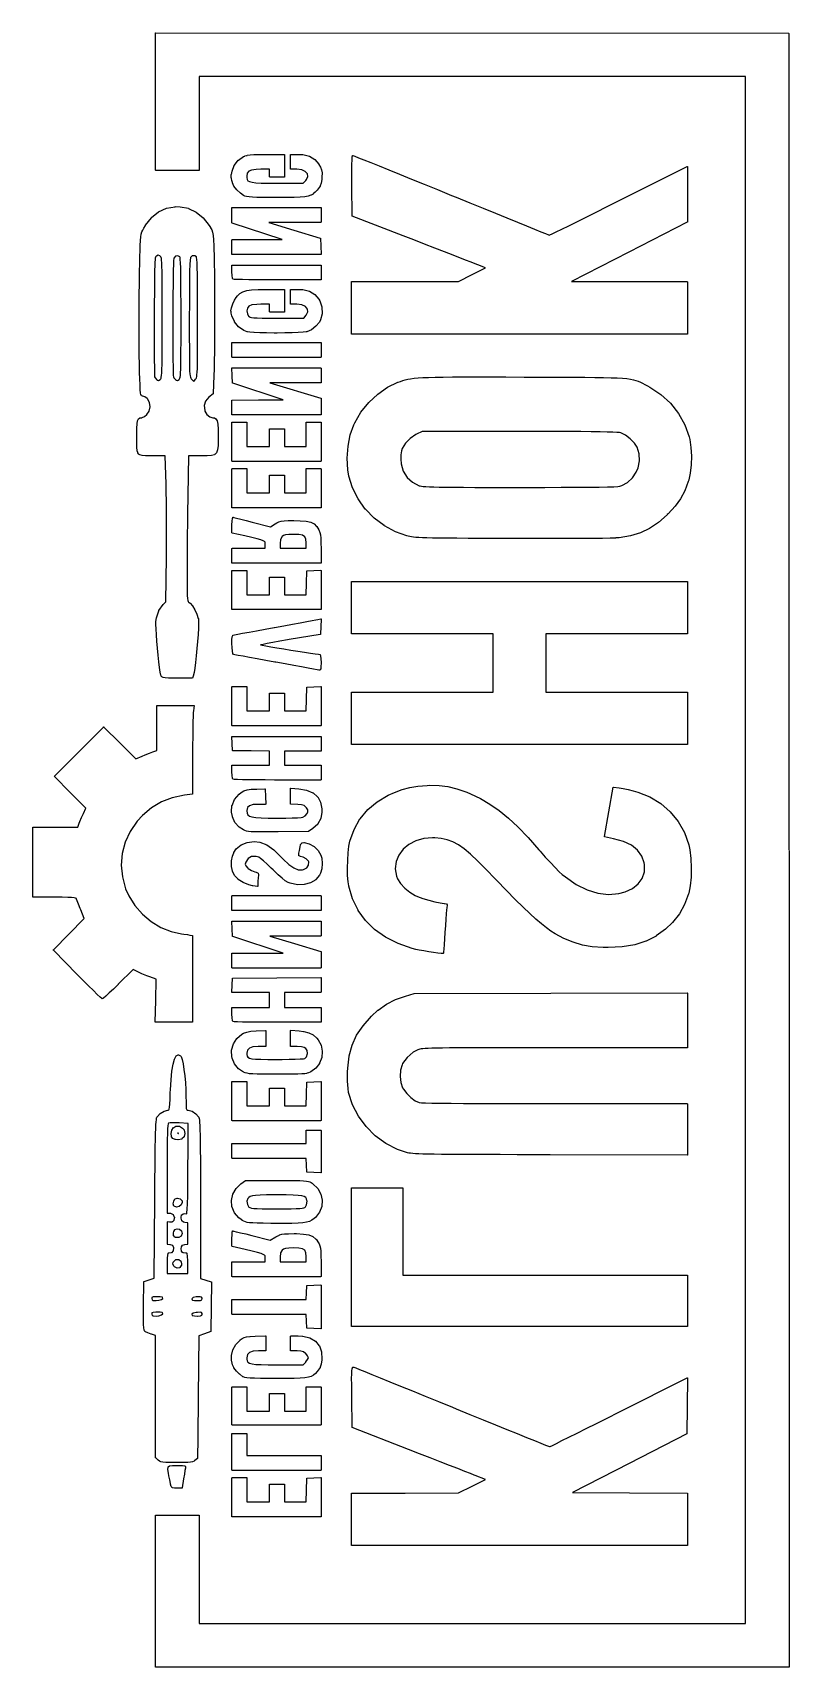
# Model space of a CAD drawing. Extents: x 6.3 to 49.3, y 9.3 to 45.7.
# Drawn here: x 34.86 to 49.32, y 9.33 to 40.6 of the extents above.
import ezdxf

# ---------------------------------------------------------------- set-up
doc = ezdxf.new("R2010")
doc.units = 0
doc.layers.add('BLACK', color=7, linetype='CONTINUOUS')

msp = doc.modelspace()

# ---------------------------------------------------------------- linework, layer by layer
at = {"layer": 'BLACK', "linetype": 'CONTINUOUS'}
for p, q in [((37.2048, 40.5963), (37.2049, 40.5968)), ((37.2048, 37.9715), (37.2048, 40.5963)), ((37.2049, 40.5973), (37.2051, 40.5979)), ((37.2049, 40.5972), (37.2049, 40.5973)), ((37.2049, 40.5973), (37.2049, 40.5973)), ((37.2049, 40.5968), (37.2049, 40.5972)), ((37.2051, 40.5979), (37.2052, 40.5982)), ((37.2052, 40.5982), (37.2055, 40.5987)), ((37.2052, 40.5982), (37.2052, 40.5982)), ((37.2052, 40.5982), (37.2052, 40.5982)), ((37.2055, 40.5987), (37.2057, 40.599)), ((37.2057, 40.5991), (37.206, 40.5994)), ((37.2057, 40.599), (37.2057, 40.5991)), ((37.2057, 40.5991), (37.2057, 40.5991)), ((37.206, 40.5994), (37.2063, 40.5998)), ((37.2063, 40.5998), (37.2067, 40.6001)), ((37.2063, 40.5998), (37.2063, 40.5998)), ((37.2063, 40.5998), (37.2063, 40.5998)), ((37.2067, 40.6001), (37.2071, 40.6004)), ((37.2071, 40.6004), (37.2075, 40.6006)), ((37.2071, 40.6004), (37.2071, 40.6004)), ((37.2071, 40.6004), (37.2071, 40.6004)), ((37.2075, 40.6006), (37.2079, 40.6009)), ((37.2079, 40.6009), (37.2079, 40.6009)), ((37.2079, 40.6009), (37.208, 40.6009)), ((37.208, 40.6009), (37.2083, 40.601)), ((37.2083, 40.601), (37.2089, 40.6011)), ((37.2089, 40.6011), (37.2089, 40.6012)), ((37.2089, 40.6012), (37.2093, 40.6012)), ((37.2089, 40.6011), (37.2089, 40.6011)), ((37.2093, 40.6012), (37.2098, 40.6012)), ((37.2098, 40.6012), (37.2099, 40.6012)), ((37.2099, 40.6012), (49.3066, 40.5906)), ((49.3066, 40.5906), (49.3067, 40.5906)), ((49.3067, 40.5906), (49.3072, 40.5905)), ((49.3072, 40.5905), (49.3076, 40.5905)), ((49.3076, 40.5905), (49.3076, 40.5905)), ((49.3076, 40.5905), (49.3076, 40.5905)), ((49.3076, 40.5905), (49.3081, 40.5903)), ((49.3081, 40.5903), (49.3085, 40.5902)), ((49.3085, 40.5902), (49.3085, 40.5902)), ((49.3085, 40.5902), (49.3086, 40.5902)), ((49.3086, 40.5902), (49.309, 40.5899)), ((49.309, 40.5899), (49.3094, 40.5897)), ((49.3094, 40.5897), (49.3094, 40.5897)), ((49.3094, 40.5897), (49.3094, 40.5897)), ((49.3094, 40.5897), (49.3098, 40.5894)), ((49.3098, 40.5894), (49.3101, 40.5891)), ((49.3101, 40.5891), (49.3101, 40.5891)), ((49.3101, 40.5891), (49.3102, 40.5891)), ((49.3102, 40.5891), (49.3104, 40.5887)), ((49.3104, 40.5887), (49.3107, 40.5884)), ((49.3107, 40.5884), (49.3108, 40.5883)), ((49.3108, 40.5883), (49.3108, 40.5883)), ((49.3108, 40.5883), (49.311, 40.5879)), ((49.311, 40.5879), (49.3112, 40.5875)), ((49.3112, 40.5875), (49.3112, 40.5875)), ((49.3112, 40.5875), (49.3112, 40.5875)), ((49.3112, 40.5875), (49.3113, 40.587)), ((49.3113, 40.587), (49.3115, 40.5866)), ((49.3115, 40.5866), (49.3115, 40.5865)), ((49.3115, 40.5865), (49.3115, 40.5865)), ((49.3115, 40.5865), (49.3115, 40.5861)), ((49.3115, 40.5861), (49.3116, 40.5856)), ((49.3116, 40.5856), (49.3222, 9.333)), ((48.4867, 39.7657), (38.0403, 39.7657)), ((38.0403, 39.7657), (38.0403, 37.9714)), ((48.4867, 10.1635), (48.4867, 39.7657)), ((38.7108, 38.0647), (38.7862, 38.1626)), ((38.7862, 38.1626), (38.7863, 38.1627)), ((38.7863, 38.1627), (38.7865, 38.1629)), ((38.7865, 38.1629), (38.7866, 38.1631)), ((38.7866, 38.1631), (38.7868, 38.1632)), ((38.7868, 38.1632), (38.7869, 38.1634)), ((38.7869, 38.1634), (38.7872, 38.1635)), ((38.7872, 38.1635), (38.7874, 38.1637)), ((38.7874, 38.1637), (38.8873, 38.2315)), ((38.8873, 38.2315), (38.8874, 38.2315)), ((38.8874, 38.2315), (38.8879, 38.2318)), ((38.8879, 38.2318), (38.8882, 38.232)), ((38.8882, 38.232), (38.9125, 38.242)), ((38.8882, 38.232), (38.8882, 38.232)), ((38.8882, 38.232), (38.8882, 38.232)), ((38.9125, 38.242), (38.9126, 38.242)), ((38.9126, 38.242), (38.9128, 38.2421)), ((38.9128, 38.2421), (38.913, 38.2422)), ((38.913, 38.2422), (38.9562, 38.2547)), ((38.9562, 38.2547), (38.9565, 38.2548)), ((38.9562, 38.2547), (38.9562, 38.2547)), ((38.9565, 38.2548), (38.9568, 38.2549)), ((38.9568, 38.2549), (39.0113, 38.2634)), ((39.0113, 38.2634), (39.0114, 38.2634)), ((39.0114, 38.2634), (39.0115, 38.2634)), ((39.0115, 38.2634), (39.0117, 38.2635)), ((39.0117, 38.2635), (39.0853, 38.2687)), ((39.0853, 38.2687), (39.0854, 38.2687)), ((39.0854, 38.2687), (39.0855, 38.2687)), ((39.0855, 38.2687), (39.0856, 38.2688)), ((39.0856, 38.2688), (39.186, 38.2715)), ((39.186, 38.2715), (39.1861, 38.2715)), ((39.1861, 38.2715), (39.3212, 38.2724)), ((39.1861, 38.2715), (39.1861, 38.2715)), ((39.1861, 38.2715), (39.1861, 38.2715)), ((39.3212, 38.2724), (39.6652, 38.2728)), ((39.3212, 38.2724), (39.3212, 38.2724)), ((39.6652, 38.2728), (39.6652, 38.2728)), ((39.6652, 38.2728), (39.6657, 38.2728)), ((39.6657, 38.2728), (39.6662, 38.2727)), ((39.6662, 38.2727), (39.6662, 38.2727)), ((39.6662, 38.2727), (39.6662, 38.2727)), ((39.6662, 38.2727), (39.6667, 38.2726)), ((39.6667, 38.2726), (39.6671, 38.2724)), ((39.6671, 38.2724), (39.6671, 38.2724)), ((39.6671, 38.2724), (39.6671, 38.2724)), ((39.6671, 38.2724), (39.6676, 38.2722)), ((39.6676, 38.2722), (39.668, 38.272)), ((39.668, 38.272), (39.668, 38.272)), ((39.668, 38.272), (39.668, 38.272)), ((39.668, 38.272), (39.6683, 38.2717)), ((39.6683, 38.2717), (39.6687, 38.2714)), ((39.6687, 38.2714), (39.6687, 38.2713)), ((39.6687, 38.2713), (39.6687, 38.2713)), ((39.6687, 38.2713), (39.669, 38.271)), ((39.669, 38.271), (39.6693, 38.2706)), ((39.6693, 38.2706), (39.6693, 38.2706)), ((39.6693, 38.2706), (39.6693, 38.2706)), ((39.6693, 38.2706), (39.6695, 38.2702)), ((39.6695, 38.2702), (39.6698, 38.2697)), ((39.6698, 38.2697), (39.6698, 38.2697)), ((39.6698, 38.2697), (39.6698, 38.2697)), ((39.6698, 38.2697), (39.6699, 38.2694)), ((39.6699, 38.2694), (39.6701, 38.2688)), ((39.6701, 38.2688), (39.6701, 38.2688)), ((39.6701, 38.2688), (39.6701, 38.2688)), ((39.6701, 38.2688), (39.6701, 38.2686)), ((39.6701, 38.2686), (39.6702, 38.2678)), ((39.6702, 38.2678), (39.6702, 37.8444)), ((39.7872, 38.2684), (39.7873, 38.2688)), ((39.7872, 38.2679), (39.7872, 38.2684)), ((39.7872, 37.9927), (39.7872, 38.2679)), ((39.7873, 38.2689), (39.7874, 38.2694)), ((39.7873, 38.2688), (39.7873, 38.2689)), ((39.7873, 38.2689), (39.7873, 38.2689)), ((39.7874, 38.2694), (39.7876, 38.2698)), ((39.7876, 38.2698), (39.7878, 38.2703)), ((39.7876, 38.2698), (39.7876, 38.2698)), ((39.7876, 38.2698), (39.7876, 38.2698)), ((39.7878, 38.2703), (39.788, 38.2706)), ((39.788, 38.2707), (39.7884, 38.271)), ((39.788, 38.2706), (39.788, 38.2707)), ((39.788, 38.2706), (39.788, 38.2706)), ((39.7884, 38.271), (39.7886, 38.2714)), ((39.7886, 38.2714), (39.7887, 38.2714)), ((39.7887, 38.2714), (39.789, 38.2717)), ((39.7887, 38.2714), (39.7887, 38.2714)), ((39.789, 38.2717), (39.7894, 38.272)), ((39.7894, 38.272), (39.7898, 38.2722)), ((39.7894, 38.272), (39.7894, 38.272)), ((39.7894, 38.272), (39.7894, 38.272)), ((39.7898, 38.2722), (39.7903, 38.2725)), ((39.7903, 38.2725), (39.7907, 38.2726)), ((39.7903, 38.2725), (39.7903, 38.2725)), ((39.7903, 38.2725), (39.7903, 38.2725)), ((39.7907, 38.2726), (39.7912, 38.2727)), ((39.7912, 38.2727), (39.7917, 38.2728)), ((39.7912, 38.2727), (39.7912, 38.2727)), ((39.7912, 38.2727), (39.7912, 38.2727)), ((39.7917, 38.2728), (39.7922, 38.2728)), ((39.7922, 38.2728), (39.9337, 38.2728)), ((39.9337, 38.2728), (39.9338, 38.2728)), ((39.9338, 38.2728), (39.9339, 38.2728)), ((39.9339, 38.2728), (40.0207, 38.2682)), ((40.0207, 38.2682), (40.0208, 38.2682)), ((40.0208, 38.2682), (40.0212, 38.2682)), ((40.0212, 38.2682), (40.0216, 38.2681)), ((40.0216, 38.2681), (40.147, 38.2378)), ((40.147, 38.2378), (40.1471, 38.2378)), ((40.1471, 38.2378), (40.1473, 38.2377)), ((40.1473, 38.2377), (40.1476, 38.2377)), ((40.1476, 38.2377), (40.1478, 38.2376)), ((40.1478, 38.2376), (40.148, 38.2375)), ((40.148, 38.2375), (40.1482, 38.2374)), ((40.1482, 38.2374), (40.1485, 38.2373)), ((40.1485, 38.2373), (40.2485, 38.1768)), ((40.2485, 38.1768), (40.2485, 38.1768)), ((40.2485, 38.1768), (40.2488, 38.1766)), ((40.2488, 38.1766), (40.249, 38.1765)), ((40.249, 38.1765), (40.2491, 38.1763)), ((40.2491, 38.1763), (40.2493, 38.1762)), ((40.2493, 38.1762), (40.2495, 38.176)), ((40.2495, 38.176), (40.2497, 38.1758)), ((40.2497, 38.1758), (40.3291, 38.0828)), ((40.9577, 38.0793), (40.9606, 38.169)), ((40.9606, 38.1691), (40.9645, 38.2267)), ((40.9606, 38.169), (40.9606, 38.1691)), ((40.9606, 38.1691), (40.9606, 38.1691)), ((40.9606, 38.169), (40.9606, 38.169)), ((40.9645, 38.2268), (40.9646, 38.2272)), ((40.9645, 38.2267), (40.9645, 38.2268)), ((40.9646, 38.2275), (40.9695, 38.2478)), ((40.9646, 38.2272), (40.9646, 38.2275)), ((40.9695, 38.248), (40.9696, 38.2481)), ((40.9695, 38.2479), (40.9695, 38.248)), ((40.9695, 38.2478), (40.9695, 38.2479)), ((40.9696, 38.2481), (40.9697, 38.2484)), ((40.9697, 38.2484), (40.9698, 38.2488)), ((40.9698, 38.2488), (40.9699, 38.2489)), ((40.9699, 38.249), (40.9701, 38.2493)), ((40.9699, 38.2489), (40.9699, 38.249)), ((40.9701, 38.2493), (40.9703, 38.2497)), ((40.9703, 38.2497), (40.9704, 38.2497)), ((40.9704, 38.2497), (40.9705, 38.2498)), ((40.9705, 38.2498), (40.9707, 38.2501)), ((40.9707, 38.2501), (40.971, 38.2504)), ((40.971, 38.2504), (40.9711, 38.2504)), ((40.9711, 38.2505), (40.9715, 38.2507)), ((40.9711, 38.2504), (40.9711, 38.2505)), ((40.9715, 38.2507), (40.9718, 38.251)), ((40.9718, 38.251), (40.9719, 38.251)), ((40.9719, 38.251), (40.972, 38.251)), ((40.972, 38.251), (40.9723, 38.2512)), ((40.9723, 38.2512), (40.9727, 38.2514)), ((40.9727, 38.2514), (40.9728, 38.2514)), ((40.9728, 38.2514), (40.9729, 38.2514)), ((40.9729, 38.2514), (40.9732, 38.2515)), ((40.9732, 38.2515), (40.9736, 38.2516)), ((40.9736, 38.2516), (40.9737, 38.2516)), ((40.9737, 38.2516), (40.9738, 38.2516)), ((40.9738, 38.2516), (40.9742, 38.2516)), ((40.9742, 38.2516), (40.9746, 38.2517)), ((40.9746, 38.2517), (40.9747, 38.2516)), ((40.9747, 38.2516), (40.9748, 38.2516)), ((40.9748, 38.2516), (40.9752, 38.2516)), ((40.9752, 38.2516), (40.9756, 38.2515)), ((40.9756, 38.2515), (40.9756, 38.2515)), ((40.9756, 38.2515), (40.9757, 38.2515)), ((40.9757, 38.2515), (40.9788, 38.2506)), ((40.9788, 38.2506), (40.9788, 38.2506)), ((40.9788, 38.2506), (40.979, 38.2505)), ((40.979, 38.2505), (40.9791, 38.2505)), ((40.9791, 38.2505), (41.0133, 38.2376)), ((41.0133, 38.2376), (41.0134, 38.2376)), ((41.0134, 38.2376), (41.0134, 38.2376)), ((41.0134, 38.2376), (41.0832, 38.2101)), ((41.0832, 38.2101), (41.0832, 38.2101)), ((41.0832, 38.2101), (41.0832, 38.2101)), ((41.0832, 38.2101), (41.1858, 38.1692)), ((41.1858, 38.1692), (41.1858, 38.1692)), ((41.1858, 38.1692), (41.1858, 38.1692)), ((41.1858, 38.1692), (41.1858, 38.1692)), ((41.1858, 38.1692), (41.1859, 38.1692)), ((41.1859, 38.1692), (41.1859, 38.1692)), ((41.1859, 38.1692), (41.3185, 38.1159)), ((37.2049, 37.971), (37.2048, 37.9715)), ((37.2049, 37.9706), (37.2049, 37.971)), ((37.2049, 37.9705), (37.2049, 37.9706)), ((37.2051, 37.97), (37.2049, 37.9705)), ((37.2049, 37.9705), (37.2049, 37.9705)), ((37.2052, 37.9696), (37.2051, 37.97)), ((37.2054, 37.9692), (37.2052, 37.9696)), ((37.2052, 37.9696), (37.2052, 37.9696)), ((37.2052, 37.9696), (37.2052, 37.9696)), ((37.2056, 37.9688), (37.2054, 37.9692)), ((37.2057, 37.9687), (37.2056, 37.9688)), ((37.206, 37.9683), (37.2057, 37.9687)), ((37.2057, 37.9687), (37.2057, 37.9687)), ((37.2063, 37.968), (37.206, 37.9683)), ((37.2066, 37.9677), (37.2063, 37.968)), ((37.2063, 37.968), (37.2063, 37.968)), ((37.2063, 37.968), (37.2063, 37.968)), ((37.207, 37.9674), (37.2066, 37.9677)), ((37.2074, 37.9672), (37.207, 37.9674)), ((37.207, 37.9674), (37.207, 37.9674)), ((37.207, 37.9674), (37.207, 37.9674)), ((37.2079, 37.9669), (37.2074, 37.9672)), ((37.2083, 37.9668), (37.2079, 37.9669)), ((37.2079, 37.9669), (37.2079, 37.9669)), ((37.2079, 37.9669), (37.2079, 37.9669)), ((37.2088, 37.9666), (37.2083, 37.9668)), ((37.2093, 37.9666), (37.2088, 37.9666)), ((37.2088, 37.9666), (37.2088, 37.9666)), ((37.2088, 37.9666), (37.2088, 37.9666)), ((37.2098, 37.9665), (37.2093, 37.9666)), ((38.0353, 37.9665), (37.2098, 37.9665)), ((38.0358, 37.9665), (38.0353, 37.9665)), ((38.0363, 37.9666), (38.0358, 37.9665)), ((38.0368, 37.9667), (38.0363, 37.9666)), ((38.0363, 37.9666), (38.0363, 37.9666)), ((38.0363, 37.9666), (38.0363, 37.9666)), ((38.0372, 37.9669), (38.0368, 37.9667)), ((38.0377, 37.9671), (38.0372, 37.9669)), ((38.0372, 37.9669), (38.0372, 37.9669)), ((38.0372, 37.9669), (38.0372, 37.9669)), ((38.0381, 37.9673), (38.0377, 37.9671)), ((38.0385, 37.9677), (38.0381, 37.9673)), ((38.0381, 37.9673), (38.0381, 37.9673)), ((38.0381, 37.9673), (38.0381, 37.9673)), ((38.0388, 37.9679), (38.0385, 37.9677)), ((38.0389, 37.968), (38.0388, 37.9679)), ((38.0388, 37.9679), (38.0388, 37.9679)), ((38.0391, 37.9683), (38.0389, 37.968)), ((38.0395, 37.9687), (38.0391, 37.9683)), ((38.0397, 37.969), (38.0395, 37.9687)), ((38.0395, 37.9687), (38.0395, 37.9687)), ((38.0395, 37.9687), (38.0395, 37.9687)), ((38.0399, 37.9695), (38.0397, 37.969)), ((38.0401, 37.9699), (38.0399, 37.9696)), ((38.0399, 37.9696), (38.0399, 37.9695)), ((38.0399, 37.9695), (38.0399, 37.9695)), ((38.0402, 37.9705), (38.0401, 37.9699)), ((38.0403, 37.9709), (38.0402, 37.9705)), ((38.0402, 37.9705), (38.0402, 37.9705)), ((38.0402, 37.9705), (38.0402, 37.9705)), ((38.0403, 37.9714), (38.0403, 37.9709)), ((38.6477, 37.8525), (38.6478, 37.853)), ((38.6477, 37.8524), (38.6477, 37.8525)), ((38.6477, 37.8523), (38.6477, 37.8524)), ((38.6477, 37.8524), (38.6477, 37.8524)), ((38.6494, 37.8298), (38.6477, 37.8523)), ((38.6478, 37.8535), (38.6532, 37.8886)), ((38.6478, 37.8534), (38.6478, 37.8535)), ((38.6478, 37.853), (38.6478, 37.8534)), ((38.6478, 37.8534), (38.6478, 37.8534)), ((38.6532, 37.8886), (38.6533, 37.8887)), ((38.6533, 37.8889), (38.6672, 37.951)), ((38.6533, 37.8888), (38.6533, 37.8889)), ((38.6533, 37.8887), (38.6533, 37.8888)), ((38.6672, 37.9511), (38.6673, 37.9514)), ((38.6672, 37.951), (38.6672, 37.9511)), ((38.6673, 37.9514), (38.6674, 37.9517)), ((38.6674, 37.9517), (38.7101, 38.0635)), ((38.7101, 38.0635), (38.7102, 38.0637)), ((38.7101, 38.0635), (38.7101, 38.0635)), ((38.7102, 38.0637), (38.7103, 38.0639)), ((38.7103, 38.0639), (38.7104, 38.0641)), ((38.7104, 38.0641), (38.7106, 38.0644)), ((38.7106, 38.0644), (38.7107, 38.0646)), ((38.7107, 38.0646), (38.7108, 38.0647)), ((38.959, 37.9118), (38.9505, 37.8548)), ((38.9505, 37.8548), (38.9512, 37.828)), ((38.9872, 37.9499), (38.959, 37.9118)), ((39.0417, 37.9737), (38.9872, 37.9499)), ((39.1292, 37.9855), (39.0417, 37.9737)), ((39.2148, 37.9877), (39.1292, 37.9855)), ((39.385, 37.9877), (39.2148, 37.9877)), ((39.385, 37.8445), (39.385, 37.9877)), ((39.385, 37.844), (39.385, 37.8445)), ((39.3851, 37.8436), (39.385, 37.844)), ((39.3851, 37.8435), (39.3851, 37.8436)), ((39.3852, 37.843), (39.3851, 37.8435)), ((39.3851, 37.8435), (39.3851, 37.8435)), ((39.3854, 37.8426), (39.3852, 37.843)), ((39.3856, 37.8422), (39.3854, 37.8426)), ((39.3854, 37.8426), (39.3854, 37.8426)), ((39.3854, 37.8426), (39.3854, 37.8426)), ((39.3858, 37.8418), (39.3856, 37.8422)), ((39.3858, 37.8417), (39.3858, 37.8418)), ((39.3862, 37.8413), (39.3858, 37.8417)), ((39.3858, 37.8417), (39.3858, 37.8417)), ((39.3864, 37.841), (39.3862, 37.8413)), ((39.3865, 37.841), (39.3864, 37.841)), ((39.3864, 37.841), (39.3864, 37.841)), ((39.3868, 37.8407), (39.3865, 37.841)), ((39.3872, 37.8404), (39.3868, 37.8407)), ((39.6683, 37.8407), (39.6679, 37.8403)), ((39.6687, 37.8409), (39.6683, 37.8407)), ((39.669, 37.8413), (39.6687, 37.841)), ((39.6687, 37.841), (39.6687, 37.8409)), ((39.6687, 37.8409), (39.6687, 37.8409)), ((39.6693, 37.8417), (39.669, 37.8413)), ((39.6695, 37.842), (39.6693, 37.8417)), ((39.6693, 37.8417), (39.6693, 37.8417)), ((39.6693, 37.8417), (39.6693, 37.8417)), ((39.6698, 37.8425), (39.6695, 37.842)), ((39.6699, 37.8429), (39.6698, 37.8426)), ((39.6698, 37.8426), (39.6698, 37.8425)), ((39.6698, 37.8425), (39.6698, 37.8425)), ((39.6701, 37.8435), (39.6699, 37.8429)), ((39.6702, 37.8444), (39.6701, 37.844)), ((39.6701, 37.844), (39.6701, 37.8435)), ((39.6701, 37.8435), (39.6701, 37.8435)), ((39.6701, 37.8435), (39.6701, 37.8435)), ((39.7872, 37.9923), (39.7872, 37.9927)), ((39.7873, 37.9917), (39.7872, 37.9923)), ((39.7874, 37.9912), (39.7873, 37.9917)), ((39.7873, 37.9917), (39.7873, 37.9917)), ((39.7873, 37.9917), (39.7873, 37.9917)), ((39.7875, 37.9908), (39.7874, 37.9912)), ((39.7878, 37.9903), (39.7875, 37.9908)), ((39.7875, 37.9908), (39.7875, 37.9908)), ((39.7875, 37.9908), (39.7875, 37.9908)), ((39.788, 37.9899), (39.7878, 37.9903)), ((39.7883, 37.9895), (39.788, 37.9899)), ((39.788, 37.9899), (39.788, 37.9899)), ((39.788, 37.9899), (39.788, 37.9899)), ((39.7886, 37.9892), (39.7883, 37.9895)), ((39.7886, 37.9891), (39.7886, 37.9892)), ((39.7886, 37.9892), (39.7886, 37.9892)), ((39.789, 37.9888), (39.7886, 37.9891)), ((39.7893, 37.9885), (39.789, 37.9888)), ((39.7894, 37.9885), (39.7893, 37.9885)), ((39.7897, 37.9883), (39.7894, 37.9885)), ((39.7894, 37.9885), (39.7894, 37.9885)), ((39.7902, 37.9881), (39.7897, 37.9883)), ((39.7906, 37.9879), (39.7902, 37.9881)), ((39.7902, 37.9881), (39.7902, 37.9881)), ((39.7902, 37.9881), (39.7902, 37.9881)), ((39.7911, 37.9878), (39.7906, 37.9879)), ((39.7912, 37.9878), (39.7911, 37.9878)), ((39.7911, 37.9878), (39.7911, 37.9878)), ((39.7916, 37.9877), (39.7912, 37.9878)), ((39.7921, 37.9877), (39.7916, 37.9877)), ((39.9059, 37.9877), (39.7921, 37.9877)), ((39.9992, 37.976), (39.9059, 37.9877)), ((40.0679, 37.9449), (39.9992, 37.976)), ((40.1082, 37.9003), (40.0679, 37.9449)), ((40.0909, 37.7903), (40.1172, 37.8476)), ((40.1172, 37.8476), (40.1082, 37.9003)), ((40.3291, 38.0828), (40.3291, 38.0828)), ((40.3291, 38.0828), (40.3293, 38.0825)), ((40.3293, 38.0825), (40.3295, 38.0821)), ((40.3295, 38.0821), (40.3598, 38.0316)), ((40.3598, 38.0316), (40.3599, 38.0315)), ((40.3599, 38.0315), (40.36, 38.0312)), ((40.36, 38.0312), (40.3602, 38.0309)), ((40.3602, 38.0309), (40.3802, 37.9806)), ((40.3802, 37.9806), (40.3802, 37.9805)), ((40.3802, 37.9805), (40.3803, 37.9804)), ((40.3803, 37.9804), (40.3803, 37.9803)), ((40.3803, 37.9803), (40.3804, 37.98)), ((40.3804, 37.98), (40.3805, 37.9796)), ((40.3805, 37.9796), (40.3805, 37.9795)), ((40.3805, 37.9795), (40.3805, 37.9794)), ((40.3805, 37.9794), (40.3875, 37.9224)), ((40.3875, 37.9216), (40.3854, 37.8403)), ((40.3875, 37.9224), (40.3875, 37.9223)), ((40.3875, 37.9223), (40.3875, 37.922)), ((40.3875, 37.922), (40.3875, 37.9216)), ((40.9554, 37.8236), (40.9559, 37.9623)), ((40.9559, 37.9624), (40.9577, 38.0792)), ((40.9559, 37.9623), (40.9559, 37.9624)), ((40.9559, 37.9624), (40.9559, 37.9624)), ((40.9577, 38.0792), (40.9577, 38.0793)), ((40.9577, 38.0793), (40.9577, 38.0793)), ((40.9577, 38.0792), (40.9577, 38.0792)), ((41.3185, 38.1159), (41.3186, 38.1159)), ((41.3186, 38.1159), (41.3186, 38.1159)), ((41.3186, 38.1159), (41.4786, 38.0514)), ((41.4786, 38.0514), (41.4786, 38.0514)), ((41.4786, 38.0514), (41.6634, 37.9767)), ((41.6634, 37.9767), (41.6634, 37.9767)), ((41.6634, 37.9767), (41.8701, 37.893)), ((41.8701, 37.893), (41.8701, 37.8929)), ((41.8701, 37.8929), (42.0961, 37.8012)), ((46.0579, 37.384), (47.3676, 38.0407)), ((47.3676, 38.0407), (47.3677, 38.0408)), ((47.3677, 38.0408), (47.3678, 38.0408)), ((47.3678, 38.0408), (47.368, 38.0409)), ((47.368, 38.0409), (47.3683, 38.041)), ((47.3683, 38.041), (47.3686, 38.0411)), ((47.3686, 38.0411), (47.3687, 38.0411)), ((47.3687, 38.0411), (47.3689, 38.0412)), ((47.3689, 38.0412), (47.3692, 38.0412)), ((47.3692, 38.0412), (47.3695, 38.0413)), ((47.3695, 38.0413), (47.3697, 38.0412)), ((47.3697, 38.0412), (47.3699, 38.0413)), ((47.3699, 38.0413), (47.3702, 38.0412)), ((47.3702, 38.0412), (47.3705, 38.0412)), ((47.3705, 38.0412), (47.3707, 38.0412)), ((47.3707, 38.0412), (47.3708, 38.0412)), ((47.3708, 38.0412), (47.3711, 38.0411)), ((47.3711, 38.0411), (47.3715, 38.041)), ((47.3715, 38.041), (47.3716, 38.0409)), ((47.3716, 38.0409), (47.3718, 38.0409)), ((47.3718, 38.0409), (47.3721, 38.0407)), ((47.3721, 38.0407), (47.3723, 38.0406)), ((47.3723, 38.0406), (47.3725, 38.0405)), ((47.3725, 38.0405), (47.3726, 38.0404)), ((47.3726, 38.0404), (47.3729, 38.0402)), ((47.3729, 38.0402), (47.3731, 38.04)), ((47.3731, 38.04), (47.3733, 38.0399)), ((47.3733, 38.0399), (47.3734, 38.0398)), ((47.3734, 38.0398), (47.3736, 38.0395)), ((47.3736, 38.0395), (47.3738, 38.0393)), ((47.3738, 38.0393), (47.3739, 38.0392)), ((47.3739, 38.0392), (47.374, 38.039)), ((47.374, 38.039), (47.3742, 38.0387)), ((47.3742, 38.0387), (47.3743, 38.0385)), ((47.3743, 38.0385), (47.3744, 38.0383)), ((47.3744, 38.0383), (47.3745, 38.0382)), ((47.3745, 38.0382), (47.3745, 38.0379)), ((47.3745, 38.0379), (47.3747, 38.0376)), ((47.3747, 38.0376), (47.3747, 38.0374)), ((47.3747, 38.0374), (47.3747, 38.0372)), ((47.3747, 38.0372), (47.3748, 38.0369)), ((47.3748, 38.0369), (47.3748, 38.0366)), ((47.3748, 38.0366), (47.3748, 38.0364)), ((47.3748, 38.0364), (47.3748, 38.0363)), ((47.3748, 38.0363), (47.3748, 36.9798)), ((38.6495, 37.8293), (38.6494, 37.8298)), ((38.6494, 37.8298), (38.6494, 37.8298)), ((38.6494, 37.8298), (38.6494, 37.8298)), ((38.6496, 37.8288), (38.6495, 37.8293)), ((38.6496, 37.8287), (38.6496, 37.8288)), ((38.6496, 37.8288), (38.6496, 37.8288)), ((38.6496, 37.8288), (38.6496, 37.8288)), ((38.6548, 37.8114), (38.6496, 37.8287)), ((38.6643, 37.7763), (38.6548, 37.8114)), ((38.6745, 37.7326), (38.6643, 37.7763)), ((38.6746, 37.7322), (38.6745, 37.7326)), ((38.6748, 37.7318), (38.6746, 37.7322)), ((38.6748, 37.7317), (38.6748, 37.7318)), ((38.7034, 37.6679), (38.6748, 37.7317)), ((38.7034, 37.6678), (38.7034, 37.6679)), ((38.7037, 37.6674), (38.7034, 37.6678)), ((38.7034, 37.6678), (38.7034, 37.6678)), ((38.7039, 37.667), (38.7037, 37.6674)), ((38.704, 37.6669), (38.7039, 37.667)), ((38.7039, 37.667), (38.7039, 37.667)), ((38.7039, 37.667), (38.7039, 37.667)), ((38.7577, 37.5952), (38.704, 37.6669)), ((38.7579, 37.595), (38.7577, 37.5952)), ((38.7581, 37.5947), (38.7579, 37.595)), ((38.7582, 37.5947), (38.7581, 37.5947)), ((38.8254, 37.5285), (38.7582, 37.5947)), ((38.8257, 37.5283), (38.8254, 37.5285)), ((38.826, 37.528), (38.8257, 37.5283)), ((38.8876, 37.4848), (38.826, 37.528)), ((38.826, 37.528), (38.826, 37.528)), ((38.9512, 37.828), (38.957, 37.7947)), ((38.957, 37.7947), (38.9719, 37.77)), ((38.9719, 37.77), (39.001, 37.7516)), ((39.001, 37.7516), (39.0498, 37.7384)), ((39.0498, 37.7384), (39.123, 37.7299)), ((39.123, 37.7299), (39.225, 37.7251)), ((39.225, 37.7251), (39.3602, 37.723)), ((39.3602, 37.723), (39.5333, 37.7225)), ((39.3875, 37.8402), (39.3872, 37.8404)), ((39.3872, 37.8404), (39.3872, 37.8404)), ((39.3872, 37.8404), (39.3872, 37.8404)), ((39.388, 37.8399), (39.3875, 37.8402)), ((39.3881, 37.8399), (39.388, 37.8399)), ((39.388, 37.8399), (39.388, 37.8399)), ((39.3884, 37.8398), (39.3881, 37.8399)), ((39.389, 37.8396), (39.3884, 37.8398)), ((39.3894, 37.8396), (39.389, 37.8396)), ((39.389, 37.8396), (39.389, 37.8396)), ((39.389, 37.8396), (39.389, 37.8396)), ((39.3899, 37.8395), (39.3894, 37.8396)), ((39.6652, 37.8395), (39.3899, 37.8395)), ((39.5333, 37.7225), (40.0249, 37.7225)), ((39.6657, 37.8395), (39.6652, 37.8395)), ((39.6661, 37.8396), (39.6657, 37.8395)), ((39.6666, 37.8397), (39.6661, 37.8396)), ((39.6661, 37.8396), (39.6661, 37.8396)), ((39.6661, 37.8396), (39.6661, 37.8396)), ((39.667, 37.8399), (39.6666, 37.8397)), ((39.6671, 37.8399), (39.667, 37.8399)), ((39.6675, 37.8401), (39.6671, 37.8399)), ((39.6671, 37.8399), (39.6671, 37.8399)), ((39.6679, 37.8403), (39.6675, 37.8401)), ((39.6679, 37.8403), (39.6679, 37.8403)), ((39.6679, 37.8403), (39.6679, 37.8403)), ((40.0249, 37.7225), (40.0766, 37.7742)), ((40.0766, 37.7742), (40.0909, 37.7903)), ((40.2547, 37.548), (40.2189, 37.5156)), ((40.2549, 37.5482), (40.2547, 37.548)), ((40.2551, 37.5484), (40.2549, 37.5482)), ((40.2914, 37.59), (40.2551, 37.5484)), ((40.2551, 37.5484), (40.2551, 37.5484)), ((40.2915, 37.59), (40.2914, 37.59)), ((40.2914, 37.59), (40.2914, 37.59)), ((40.3118, 37.615), (40.2915, 37.5901)), ((40.2915, 37.5901), (40.2915, 37.59)), ((40.3119, 37.6152), (40.3118, 37.6151)), ((40.3118, 37.6151), (40.3118, 37.615)), ((40.312, 37.6153), (40.3119, 37.6152)), ((40.3493, 37.6679), (40.312, 37.6153)), ((40.3496, 37.6684), (40.3493, 37.668)), ((40.3493, 37.668), (40.3493, 37.6679)), ((40.3493, 37.6679), (40.3493, 37.6679)), ((40.3498, 37.6687), (40.3496, 37.6684)), ((40.3711, 37.7212), (40.3498, 37.6689)), ((40.3498, 37.6689), (40.3498, 37.6688)), ((40.3498, 37.6688), (40.3498, 37.6688)), ((40.3498, 37.6688), (40.3498, 37.6687)), ((40.3713, 37.7217), (40.3711, 37.7213)), ((40.3711, 37.7213), (40.3711, 37.7213)), ((40.3711, 37.7213), (40.3711, 37.7212)), ((40.3714, 37.7222), (40.3713, 37.7217)), ((40.3821, 37.7912), (40.3714, 37.7223)), ((40.3714, 37.7223), (40.3714, 37.7223)), ((40.3714, 37.7223), (40.3714, 37.7222)), ((40.3714, 37.7222), (40.3714, 37.7222)), ((40.3822, 37.7916), (40.3821, 37.7914)), ((40.3821, 37.7914), (40.3821, 37.7912)), ((40.3854, 37.8401), (40.3822, 37.7917)), ((40.3822, 37.7917), (40.3822, 37.7916)), ((40.3854, 37.8403), (40.3854, 37.8402)), ((40.3854, 37.8402), (40.3854, 37.8401)), ((40.3854, 37.8401), (40.3854, 37.8401)), ((40.9563, 37.6727), (40.9554, 37.8236)), ((40.9554, 37.8236), (40.9554, 37.8236)), ((40.9563, 37.6726), (40.9563, 37.6727)), ((40.9619, 37.0987), (40.9563, 37.6726)), ((42.0961, 37.8012), (42.0961, 37.8012)), ((42.0961, 37.8012), (42.0961, 37.8012)), ((42.0961, 37.8012), (42.3385, 37.7026)), ((42.3385, 37.7026), (42.3385, 37.7026)), ((42.3385, 37.7026), (42.3385, 37.7026)), ((42.3385, 37.7026), (42.5948, 37.5983)), ((42.5948, 37.5983), (42.5948, 37.5983)), ((42.5948, 37.5983), (42.5948, 37.5983)), ((42.5948, 37.5983), (42.862, 37.4893)), ((37.2637, 37.172), (37.413, 37.2417)), ((37.413, 37.2417), (37.4131, 37.2417)), ((37.4131, 37.2417), (37.4132, 37.2418)), ((37.4132, 37.2418), (37.4133, 37.2418)), ((37.4133, 37.2418), (37.4137, 37.2419)), ((37.4137, 37.2419), (37.414, 37.2421)), ((37.414, 37.2421), (37.4141, 37.2421)), ((37.4141, 37.2421), (37.4142, 37.2421)), ((37.4142, 37.2421), (37.5793, 37.2727)), ((37.5793, 37.2727), (37.5793, 37.2727)), ((37.5793, 37.2727), (37.5793, 37.2727)), ((37.5793, 37.2727), (37.5793, 37.2727)), ((37.5793, 37.2727), (37.5794, 37.2727)), ((37.5794, 37.2727), (37.5798, 37.2728)), ((37.5798, 37.2728), (37.5803, 37.2728)), ((37.5803, 37.2728), (37.672, 37.2727)), ((37.672, 37.2727), (37.6721, 37.2727)), ((37.6721, 37.2727), (37.6726, 37.2726)), ((37.6726, 37.2726), (37.673, 37.2726)), ((37.673, 37.2726), (37.8336, 37.2412)), ((37.8336, 37.2412), (37.8337, 37.2411)), ((37.8337, 37.2411), (37.8338, 37.2411)), ((37.8338, 37.2411), (37.8339, 37.2411)), ((37.8339, 37.2411), (37.8342, 37.241)), ((37.8342, 37.241), (37.8346, 37.2409)), ((37.8346, 37.2409), (37.8347, 37.2408)), ((37.8347, 37.2408), (37.8348, 37.2408)), ((37.8348, 37.2408), (37.9824, 37.1701)), ((38.6653, 37.2519), (38.6654, 37.2524)), ((38.6653, 36.9631), (38.6653, 37.2519)), ((38.6654, 37.2529), (38.6656, 37.2534)), ((38.6654, 37.2528), (38.6654, 37.2529)), ((38.6654, 37.2529), (38.6654, 37.2529)), ((38.6654, 37.2524), (38.6654, 37.2528)), ((38.6656, 37.2534), (38.6657, 37.2538)), ((38.6657, 37.2538), (38.666, 37.2543)), ((38.6657, 37.2538), (38.6657, 37.2538)), ((38.6657, 37.2538), (38.6657, 37.2538)), ((38.666, 37.2543), (38.6662, 37.2546)), ((38.6662, 37.2547), (38.6665, 37.255)), ((38.6662, 37.2546), (38.6662, 37.2547)), ((38.6662, 37.2546), (38.6662, 37.2546)), ((38.6665, 37.255), (38.6668, 37.2554)), ((38.6668, 37.2554), (38.6672, 37.2557)), ((38.6668, 37.2554), (38.6668, 37.2554)), ((38.6668, 37.2554), (38.6668, 37.2554)), ((38.6672, 37.2557), (38.6676, 37.256)), ((38.6676, 37.256), (38.668, 37.2562)), ((38.6676, 37.256), (38.6676, 37.256)), ((38.6676, 37.256), (38.6676, 37.256)), ((38.668, 37.2562), (38.6684, 37.2565)), ((38.6684, 37.2565), (38.6684, 37.2565)), ((38.6684, 37.2565), (38.6685, 37.2565)), ((38.6685, 37.2565), (38.6689, 37.2566)), ((38.6689, 37.2566), (38.6694, 37.2567)), ((38.6694, 37.2567), (38.6698, 37.2568)), ((38.6694, 37.2567), (38.6694, 37.2567)), ((38.6694, 37.2567), (38.6694, 37.2567)), ((38.6698, 37.2568), (38.6703, 37.2568)), ((38.6703, 37.2568), (40.3637, 37.2568)), ((38.8879, 37.4846), (38.8876, 37.4848)), ((38.8883, 37.4843), (38.8879, 37.4846)), ((38.8884, 37.4843), (38.8883, 37.4843)), ((38.9129, 37.4734), (38.8884, 37.4843)), ((38.9132, 37.4733), (38.9129, 37.4734)), ((38.9136, 37.4731), (38.9132, 37.4733)), ((38.9458, 37.4646), (38.9136, 37.4731)), ((38.9136, 37.4731), (38.9136, 37.4731)), ((38.9461, 37.4646), (38.9458, 37.4646)), ((38.9463, 37.4645), (38.9461, 37.4646)), ((38.9464, 37.4645), (38.9463, 37.4645)), ((38.9915, 37.4581), (38.9464, 37.4645)), ((38.9917, 37.4581), (38.9915, 37.4581)), ((38.9918, 37.4581), (38.9917, 37.4581)), ((38.9919, 37.4581), (38.9918, 37.4581)), ((39.0551, 37.4535), (38.9919, 37.4581)), ((39.0552, 37.4535), (39.0551, 37.4535)), ((39.0551, 37.4535), (39.0551, 37.4535)), ((39.1417, 37.4505), (39.0552, 37.4535)), ((39.0552, 37.4535), (39.0552, 37.4535)), ((39.1418, 37.4505), (39.1417, 37.4505)), ((39.1417, 37.4505), (39.1417, 37.4505)), ((39.1417, 37.4505), (39.1417, 37.4505)), ((39.2567, 37.4488), (39.1418, 37.4505)), ((39.2568, 37.4488), (39.2567, 37.4488)), ((39.2567, 37.4488), (39.2567, 37.4488)), ((39.4053, 37.448), (39.2568, 37.4488)), ((39.5275, 37.4479), (39.4053, 37.448)), ((39.4053, 37.448), (39.4053, 37.448)), ((39.5276, 37.4479), (39.5275, 37.4479)), ((39.7101, 37.4481), (39.5276, 37.4479)), ((39.8557, 37.4496), (39.7101, 37.4481)), ((39.7101, 37.4481), (39.7101, 37.4481)), ((39.8558, 37.4496), (39.8557, 37.4496)), ((39.8557, 37.4496), (39.8557, 37.4496)), ((39.8557, 37.4496), (39.8557, 37.4496)), ((39.9697, 37.4533), (39.8558, 37.4496)), ((39.9698, 37.4533), (39.9697, 37.4533)), ((39.9699, 37.4533), (39.9698, 37.4533)), ((40.0575, 37.4606), (39.9699, 37.4533)), ((39.9699, 37.4533), (39.9699, 37.4533)), ((40.0577, 37.4606), (40.0575, 37.4606)), ((40.0579, 37.4606), (40.0577, 37.4606)), ((40.058, 37.4606), (40.0579, 37.4606)), ((40.1246, 37.4724), (40.058, 37.4606)), ((40.1249, 37.4725), (40.1246, 37.4724)), ((40.1253, 37.4726), (40.1249, 37.4725)), ((40.1254, 37.4726), (40.1253, 37.4726)), ((40.1764, 37.4902), (40.1254, 37.4726)), ((40.1766, 37.4903), (40.1764, 37.4902)), ((40.1773, 37.4906), (40.1766, 37.4903)), ((40.2181, 37.515), (40.1773, 37.4906)), ((40.1773, 37.4906), (40.1773, 37.4906)), ((40.2184, 37.5153), (40.2181, 37.515)), ((40.2188, 37.5156), (40.2184, 37.5153)), ((40.2189, 37.5156), (40.2188, 37.5156)), ((40.3637, 37.2568), (40.3642, 37.2568)), ((40.3642, 37.2568), (40.3647, 37.2567)), ((40.3647, 37.2567), (40.3647, 37.2567)), ((40.3647, 37.2567), (40.3647, 37.2567)), ((40.3647, 37.2567), (40.3652, 37.2566)), ((40.3652, 37.2566), (40.3656, 37.2564)), ((40.3656, 37.2564), (40.3656, 37.2564)), ((40.3656, 37.2564), (40.3656, 37.2564)), ((40.3656, 37.2564), (40.3661, 37.2562)), ((40.3661, 37.2562), (40.3665, 37.256)), ((40.3665, 37.256), (40.3665, 37.256)), ((40.3665, 37.256), (40.3665, 37.256)), ((40.3665, 37.256), (40.3669, 37.2557)), ((40.3669, 37.2557), (40.3672, 37.2554)), ((40.3672, 37.2554), (40.3672, 37.2553)), ((40.3672, 37.2553), (40.3672, 37.2553)), ((40.3672, 37.2553), (40.3675, 37.255)), ((40.3675, 37.255), (40.3678, 37.2546)), ((40.3678, 37.2546), (40.3678, 37.2546)), ((40.3678, 37.2546), (40.3678, 37.2546)), ((40.3678, 37.2546), (40.3681, 37.2542)), ((40.3681, 37.2542), (40.3683, 37.2537)), ((40.3683, 37.2537), (40.3683, 37.2537)), ((40.3683, 37.2537), (40.3683, 37.2537)), ((40.3683, 37.2537), (40.3684, 37.2533)), ((40.3684, 37.2533), (40.3686, 37.2528)), ((40.3686, 37.2528), (40.3686, 37.2528)), ((40.3686, 37.2528), (40.3686, 37.2528)), ((40.3686, 37.2528), (40.3686, 37.2523)), ((40.3686, 37.2523), (40.3687, 37.2518)), ((40.3687, 37.2518), (40.3687, 36.9766)), ((42.862, 37.4893), (42.8621, 37.4893)), ((42.8621, 37.4893), (42.9524, 37.4524)), ((42.9524, 37.4524), (42.9524, 37.4524)), ((42.9524, 37.4524), (43.2161, 37.3449)), ((43.2161, 37.3449), (43.2161, 37.3449)), ((43.2161, 37.3449), (43.4677, 37.2424)), ((43.4677, 37.2424), (43.4677, 37.2424)), ((43.4677, 37.2424), (43.7045, 37.146)), ((45.6307, 37.17), (45.8387, 37.2741)), ((45.8387, 37.2741), (45.8388, 37.2741)), ((45.8388, 37.2741), (46.0579, 37.3839)), ((45.8388, 37.2741), (45.8388, 37.2741)), ((46.0579, 37.3839), (46.0579, 37.384)), ((46.0579, 37.384), (46.0579, 37.384)), ((36.981, 36.8631), (37.0129, 36.9154)), ((37.0129, 36.9154), (37.0131, 36.9156)), ((37.0129, 36.9154), (37.0129, 36.9154)), ((37.0131, 36.9156), (37.0132, 36.9159)), ((37.0132, 36.9159), (37.1289, 37.0623)), ((37.1289, 37.0623), (37.129, 37.0623)), ((37.129, 37.0623), (37.1293, 37.0626)), ((37.129, 37.0623), (37.129, 37.0623)), ((37.129, 37.0623), (37.129, 37.0623)), ((37.1293, 37.0626), (37.1297, 37.063)), ((37.1297, 37.063), (37.2626, 37.1713)), ((37.1297, 37.063), (37.1297, 37.063)), ((37.1297, 37.063), (37.1297, 37.063)), ((37.2626, 37.1713), (37.2627, 37.1714)), ((37.2627, 37.1714), (37.2628, 37.1714)), ((37.2628, 37.1715), (37.2632, 37.1717)), ((37.2628, 37.1714), (37.2628, 37.1715)), ((37.2632, 37.1717), (37.2635, 37.1719)), ((37.2635, 37.1719), (37.2636, 37.1719)), ((37.2636, 37.1719), (37.2637, 37.172)), ((37.9824, 37.1701), (37.9825, 37.17)), ((37.9825, 37.17), (37.9825, 37.17)), ((37.9825, 37.17), (37.9826, 37.17)), ((37.9826, 37.17), (37.983, 37.1697)), ((37.983, 37.1697), (37.9833, 37.1695)), ((37.9833, 37.1695), (37.9834, 37.1695)), ((37.9834, 37.1695), (37.9834, 37.1694)), ((37.9834, 37.1694), (38.1156, 37.0608)), ((38.1156, 37.0608), (38.1157, 37.0607)), ((38.1157, 37.0607), (38.1157, 37.0607)), ((38.1157, 37.0607), (38.1157, 37.0607)), ((38.1157, 37.0607), (38.116, 37.0604)), ((38.116, 37.0604), (38.1163, 37.06)), ((38.1163, 37.06), (38.1163, 37.06)), ((38.1163, 37.06), (38.1164, 37.06)), ((38.1164, 37.06), (38.2308, 36.9147)), ((38.2308, 36.9147), (38.2308, 36.9146)), ((38.2308, 36.9146), (38.2309, 36.9144)), ((38.2309, 36.9144), (38.2311, 36.9142)), ((38.2311, 36.9142), (38.2577, 36.8711)), ((38.6653, 36.9629), (38.6653, 36.9631)), ((38.6653, 36.9628), (38.6653, 36.9629)), ((38.6654, 36.9625), (38.6653, 36.9628)), ((38.6654, 36.9621), (38.6654, 36.9625)), ((38.6655, 36.962), (38.6654, 36.9621)), ((38.6655, 36.9618), (38.6655, 36.962)), ((38.6656, 36.9615), (38.6655, 36.9618)), ((38.6657, 36.9612), (38.6656, 36.9615)), ((38.6658, 36.961), (38.6657, 36.9612)), ((38.6659, 36.9609), (38.6658, 36.961)), ((38.666, 36.9606), (38.6659, 36.9609)), ((38.6662, 36.9603), (38.666, 36.9606)), ((38.6663, 36.9602), (38.6662, 36.9603)), ((38.6664, 36.9601), (38.6663, 36.9602)), ((38.6666, 36.9598), (38.6664, 36.9601)), ((38.6668, 36.9596), (38.6666, 36.9598)), ((38.6669, 36.9595), (38.6668, 36.9596)), ((38.667, 36.9593), (38.6669, 36.9595)), ((38.6673, 36.9592), (38.667, 36.9593)), ((38.6675, 36.959), (38.6673, 36.9592)), ((38.6677, 36.9589), (38.6675, 36.959)), ((38.6678, 36.9588), (38.6677, 36.9589)), ((38.6681, 36.9586), (38.6678, 36.9588)), ((38.6684, 36.9585), (38.6681, 36.9586)), ((38.6686, 36.9584), (38.6684, 36.9585)), ((38.6687, 36.9584), (38.6686, 36.9584)), ((38.6688, 36.9583), (38.6687, 36.9584)), ((39.6235, 36.6467), (38.6688, 36.9583)), ((39.8504, 36.9702), (39.3708, 36.9689)), ((39.3708, 36.9689), (39.8465, 36.8259)), ((40.3637, 36.9717), (39.8504, 36.9702)), ((40.3642, 36.9717), (40.3637, 36.9717)), ((40.3646, 36.9718), (40.3642, 36.9717)), ((40.3647, 36.9718), (40.3646, 36.9718)), ((40.3646, 36.9718), (40.3646, 36.9718)), ((40.3651, 36.9719), (40.3647, 36.9718)), ((40.3655, 36.972), (40.3651, 36.9719)), ((40.3656, 36.972), (40.3655, 36.972)), ((40.366, 36.9723), (40.3656, 36.972)), ((40.3656, 36.972), (40.3656, 36.972)), ((40.3664, 36.9725), (40.366, 36.9723)), ((40.3668, 36.9728), (40.3664, 36.9725)), ((40.3664, 36.9725), (40.3664, 36.9725)), ((40.3664, 36.9725), (40.3664, 36.9725)), ((40.3672, 36.9731), (40.3668, 36.9728)), ((40.3675, 36.9735), (40.3672, 36.9731)), ((40.3672, 36.9731), (40.3672, 36.9731)), ((40.3672, 36.9731), (40.3672, 36.9731)), ((40.3678, 36.9738), (40.3675, 36.9735)), ((40.368, 36.9742), (40.3678, 36.9739)), ((40.3678, 36.9739), (40.3678, 36.9739)), ((40.3678, 36.9739), (40.3678, 36.9738)), ((40.3683, 36.9747), (40.368, 36.9742)), ((40.3684, 36.9752), (40.3683, 36.9747)), ((40.3683, 36.9747), (40.3683, 36.9747)), ((40.3683, 36.9747), (40.3683, 36.9747)), ((40.3686, 36.9756), (40.3684, 36.9752)), ((40.3687, 36.9766), (40.3686, 36.9762)), ((40.3686, 36.9762), (40.3686, 36.9757)), ((40.3686, 36.9757), (40.3686, 36.9757)), ((40.3686, 36.9757), (40.3686, 36.9756)), ((40.9619, 37.0986), (40.9619, 37.0987)), ((40.9619, 37.0987), (40.9619, 37.0987)), ((40.962, 37.0982), (40.9619, 37.0986)), ((40.962, 37.0977), (40.962, 37.0982)), ((40.9621, 37.0973), (40.962, 37.0977)), ((40.962, 37.0977), (40.962, 37.0977)), ((40.962, 37.0977), (40.962, 37.0977)), ((40.9623, 37.0968), (40.9621, 37.0973)), ((40.9623, 37.0967), (40.9623, 37.0968)), ((40.9623, 37.0968), (40.9623, 37.0968)), ((40.9625, 37.0964), (40.9623, 37.0967)), ((40.9628, 37.0959), (40.9625, 37.0964)), ((40.9631, 37.0955), (40.9628, 37.0959)), ((40.9628, 37.0959), (40.9628, 37.0959)), ((40.9628, 37.0959), (40.9628, 37.0959)), ((40.9634, 37.0952), (40.9631, 37.0955)), ((40.9634, 37.0951), (40.9634, 37.0952)), ((40.9638, 37.0948), (40.9634, 37.0951)), ((40.9634, 37.0951), (40.9634, 37.0951)), ((40.9642, 37.0945), (40.9638, 37.0948)), ((40.9646, 37.0943), (40.9642, 37.0945)), ((40.9642, 37.0945), (40.9642, 37.0945)), ((40.9642, 37.0945), (40.9642, 37.0945)), ((40.965, 37.0941), (40.9646, 37.0943)), ((40.9651, 37.094), (40.965, 37.0941)), ((40.965, 37.0941), (40.965, 37.0941)), ((40.965, 37.0941), (40.965, 37.0941)), ((41.9387, 36.715), (40.9651, 37.094)), ((43.7045, 37.146), (43.7045, 37.146)), ((43.7045, 37.146), (43.7045, 37.146)), ((43.7045, 37.146), (43.9237, 37.0568)), ((43.9237, 37.0568), (43.9237, 37.0568)), ((43.9237, 37.0568), (44.1228, 36.976)), ((44.1228, 36.976), (44.1228, 36.976)), ((44.1228, 36.976), (44.2989, 36.9046)), ((44.2989, 36.9046), (44.2989, 36.9046)), ((44.2989, 36.9046), (44.4494, 36.8437)), ((44.972, 36.8419), (45.1045, 36.9076)), ((45.1045, 36.9077), (45.2605, 36.9853)), ((45.1045, 36.9076), (45.1045, 36.9077)), ((45.2605, 36.9853), (45.2606, 36.9853)), ((45.2606, 36.9853), (45.437, 37.0733)), ((45.2606, 36.9853), (45.2606, 36.9853)), ((45.437, 37.0733), (45.6307, 37.17)), ((45.437, 37.0733), (45.437, 37.0733)), ((45.437, 37.0733), (45.437, 37.0733)), ((45.6307, 37.17), (45.6307, 37.17)), ((47.3721, 36.9754), (46.2556, 36.4026)), ((47.3723, 36.9756), (47.3721, 36.9754)), ((47.3726, 36.9757), (47.3723, 36.9756)), ((47.3727, 36.9758), (47.3726, 36.9757)), ((47.3729, 36.976), (47.3727, 36.9758)), ((47.3731, 36.9762), (47.3729, 36.976)), ((47.3733, 36.9763), (47.3731, 36.9762)), ((47.3735, 36.9765), (47.3733, 36.9763)), ((47.3736, 36.9766), (47.3735, 36.9765)), ((47.3738, 36.9769), (47.3736, 36.9766)), ((47.374, 36.9771), (47.3738, 36.9769)), ((47.3741, 36.9773), (47.374, 36.9771)), ((47.3742, 36.9774), (47.3741, 36.9773)), ((47.3743, 36.9777), (47.3742, 36.9774)), ((47.3744, 36.9779), (47.3743, 36.9777)), ((47.3745, 36.9781), (47.3744, 36.9779)), ((47.3746, 36.9783), (47.3745, 36.9781)), ((47.3747, 36.9788), (47.3746, 36.9786)), ((47.3746, 36.9786), (47.3746, 36.9783)), ((47.3748, 36.9793), (47.3747, 36.9791)), ((47.3747, 36.9791), (47.3747, 36.9788)), ((47.3748, 36.9798), (47.3748, 36.9795)), ((47.3748, 36.9795), (47.3748, 36.9793)), ((36.9122, 36.5308), (36.9173, 36.6263)), ((36.9173, 36.6265), (36.9235, 36.6962)), ((36.9173, 36.6264), (36.9173, 36.6265)), ((36.9173, 36.6263), (36.9173, 36.6264)), ((36.9173, 36.6264), (36.9173, 36.6264)), ((36.9235, 36.6966), (36.9319, 36.7478)), ((36.9235, 36.6965), (36.9235, 36.6966)), ((36.9235, 36.6963), (36.9235, 36.6965)), ((36.9235, 36.6962), (36.9235, 36.6963)), ((36.9319, 36.7481), (36.932, 36.7484)), ((36.9319, 36.7479), (36.9319, 36.7481)), ((36.9319, 36.7478), (36.9319, 36.7479)), ((36.932, 36.7484), (36.9435, 36.7881)), ((36.9435, 36.7881), (36.9436, 36.7882)), ((36.9436, 36.7882), (36.9437, 36.7885)), ((36.9437, 36.7885), (36.9438, 36.7888)), ((36.9438, 36.7888), (36.9596, 36.8242)), ((36.9596, 36.8243), (36.9597, 36.8245)), ((36.9596, 36.8242), (36.9596, 36.8243)), ((36.9597, 36.8245), (36.9598, 36.8246)), ((36.9598, 36.8246), (36.9809, 36.8629)), ((36.9809, 36.8629), (36.981, 36.863)), ((36.981, 36.863), (36.981, 36.8631)), ((36.981, 36.863), (36.981, 36.863)), ((38.2577, 36.8711), (38.2577, 36.871)), ((38.2577, 36.871), (38.2578, 36.8708)), ((38.2578, 36.8708), (38.2579, 36.8707)), ((38.2579, 36.8707), (38.2786, 36.829)), ((38.2786, 36.829), (38.2786, 36.829)), ((38.2786, 36.829), (38.2787, 36.8286)), ((38.2787, 36.8286), (38.2788, 36.8283)), ((38.2788, 36.8283), (38.293, 36.7827)), ((38.293, 36.7827), (38.293, 36.7826)), ((38.293, 36.7826), (38.293, 36.7823)), ((38.293, 36.7823), (38.2931, 36.782)), ((38.2931, 36.782), (38.3029, 36.7229)), ((38.3029, 36.7229), (38.3029, 36.7229)), ((38.3029, 36.7229), (38.3029, 36.7227)), ((38.3029, 36.7227), (38.3029, 36.7226)), ((38.3029, 36.7226), (38.3104, 36.6404)), ((38.3104, 36.6404), (38.3104, 36.6403)), ((38.3104, 36.6403), (38.3104, 36.6403)), ((38.3104, 36.6403), (38.3104, 36.6402)), ((38.3104, 36.6402), (38.3178, 36.5253)), ((38.6653, 36.6381), (38.6654, 36.6386)), ((38.6653, 36.3628), (38.6653, 36.6381)), ((38.6654, 36.639), (38.6656, 36.6395)), ((38.6654, 36.6386), (38.6654, 36.639)), ((38.6654, 36.639), (38.6654, 36.639)), ((38.6654, 36.639), (38.6654, 36.639)), ((38.6656, 36.6395), (38.6657, 36.6399)), ((38.6657, 36.64), (38.666, 36.6404)), ((38.6657, 36.6399), (38.6657, 36.64)), ((38.6657, 36.6399), (38.6657, 36.6399)), ((38.666, 36.6404), (38.6662, 36.6408)), ((38.6662, 36.6408), (38.6665, 36.6412)), ((38.6662, 36.6408), (38.6662, 36.6408)), ((38.6662, 36.6408), (38.6662, 36.6408)), ((38.6665, 36.6412), (38.6668, 36.6415)), ((38.6668, 36.6416), (38.6672, 36.6419)), ((38.6668, 36.6415), (38.6668, 36.6416)), ((38.6668, 36.6416), (38.6668, 36.6416)), ((38.6672, 36.6419), (38.6675, 36.6422)), ((38.6675, 36.6422), (38.6676, 36.6422)), ((38.6676, 36.6422), (38.668, 36.6424)), ((38.6676, 36.6422), (38.6676, 36.6422)), ((38.668, 36.6424), (38.6684, 36.6426)), ((38.6684, 36.6426), (38.6684, 36.6426)), ((38.6684, 36.6426), (38.6685, 36.6426)), ((38.6685, 36.6426), (38.6689, 36.6428)), ((38.6689, 36.6428), (38.6693, 36.6429)), ((38.6693, 36.6429), (38.6694, 36.6429)), ((38.6694, 36.6429), (38.6698, 36.643)), ((38.6694, 36.6429), (38.6694, 36.6429)), ((38.6698, 36.643), (38.6703, 36.643)), ((38.6703, 36.643), (39.1624, 36.6449)), ((39.1624, 36.6449), (39.6235, 36.6467)), ((39.8465, 36.8259), (40.3545, 36.6732)), ((40.3545, 36.6732), (40.3546, 36.6731)), ((40.3546, 36.6731), (40.3547, 36.6731)), ((40.3547, 36.6731), (40.3548, 36.6731)), ((40.3548, 36.6731), (40.3551, 36.6729)), ((40.3551, 36.6729), (40.3555, 36.6728)), ((40.3555, 36.6728), (40.3556, 36.6727)), ((40.3556, 36.6727), (40.3557, 36.6726)), ((40.3557, 36.6726), (40.356, 36.6724)), ((40.356, 36.6724), (40.3563, 36.6722)), ((40.3563, 36.6722), (40.3564, 36.6721)), ((40.3564, 36.6721), (40.3565, 36.672)), ((40.3565, 36.672), (40.3567, 36.6718)), ((40.3567, 36.6718), (40.357, 36.6715)), ((40.357, 36.6715), (40.357, 36.6714)), ((40.357, 36.6714), (40.3571, 36.6713)), ((40.3571, 36.6713), (40.3573, 36.671)), ((40.3573, 36.671), (40.3575, 36.6707)), ((40.3575, 36.6707), (40.3576, 36.6706)), ((40.3576, 36.6706), (40.3576, 36.6705)), ((40.3576, 36.6705), (40.3577, 36.6701)), ((40.3577, 36.6701), (40.3579, 36.6698)), ((40.3579, 36.6698), (40.3579, 36.6697)), ((40.3579, 36.6697), (40.3579, 36.6695)), ((40.3579, 36.6695), (40.358, 36.6692)), ((40.358, 36.6692), (40.3581, 36.6688)), ((40.3581, 36.6688), (40.3581, 36.6687)), ((40.3581, 36.6687), (40.3581, 36.6686)), ((40.3581, 36.6686), (40.3643, 36.5158)), ((41.9388, 36.7149), (41.9387, 36.715)), ((41.9387, 36.715), (41.9387, 36.715)), ((42.1438, 36.6351), (41.9388, 36.7149)), ((42.3472, 36.5559), (42.1438, 36.6351)), ((42.1438, 36.6351), (42.1438, 36.6351)), ((42.1438, 36.6351), (42.1438, 36.6351)), ((44.4494, 36.8437), (44.4494, 36.8437)), ((44.4494, 36.8437), (44.5715, 36.7944)), ((44.5715, 36.7944), (44.5716, 36.7944)), ((44.5716, 36.7944), (44.5716, 36.7944)), ((44.5716, 36.7944), (44.6626, 36.7579)), ((44.6626, 36.7579), (44.7198, 36.7352)), ((44.7198, 36.7352), (44.7387, 36.7281)), ((44.7387, 36.7281), (44.7461, 36.7313)), ((44.7461, 36.7313), (44.7897, 36.7522)), ((44.7897, 36.7522), (44.866, 36.7896)), ((44.866, 36.7896), (44.972, 36.8419)), ((44.866, 36.7896), (44.866, 36.7896)), ((44.972, 36.8419), (44.972, 36.8419)), ((36.9009, 36.2007), (36.9053, 36.3527)), ((36.9053, 36.3527), (36.9071, 36.4023)), ((36.9053, 36.3527), (36.9053, 36.3527)), ((36.9053, 36.3527), (36.9053, 36.3527)), ((36.9071, 36.4024), (36.9122, 36.5307)), ((36.9071, 36.4023), (36.9071, 36.4024)), ((36.9071, 36.4024), (36.9071, 36.4024)), ((36.9122, 36.5307), (36.9122, 36.5308)), ((37.2, 36.288), (37.1951, 36.2561)), ((37.2058, 36.308), (37.2, 36.288)), ((37.2125, 36.3199), (37.2058, 36.308)), ((37.2204, 36.3275), (37.2125, 36.3199)), ((37.2216, 36.3284), (37.2204, 36.3275)), ((37.255, 36.3457), (37.2216, 36.3284)), ((37.2832, 36.334), (37.255, 36.3457)), ((37.2948, 36.3241), (37.2832, 36.334)), ((37.3025, 36.3153), (37.2948, 36.3241)), ((37.3091, 36.3021), (37.3025, 36.3153)), ((37.3148, 36.2803), (37.3091, 36.3021)), ((37.3195, 36.2465), (37.3148, 36.2803)), ((37.552, 36.2826), (37.5485, 36.2427)), ((37.5526, 36.2852), (37.552, 36.2826)), ((37.5847, 36.3265), (37.5526, 36.2852)), ((37.6282, 36.3347), (37.5847, 36.3265)), ((37.6672, 36.3128), (37.6282, 36.3347)), ((37.6723, 36.2984), (37.6672, 36.3128)), ((37.6772, 36.2599), (37.6723, 36.2984)), ((37.8699, 36.2942), (37.8647, 36.2499)), ((37.8711, 36.2979), (37.8699, 36.2942)), ((37.9074, 36.3307), (37.8711, 36.2979)), ((37.9541, 36.3319), (37.9074, 36.3307)), ((37.9846, 36.3129), (37.9541, 36.3319)), ((37.9898, 36.2983), (37.9846, 36.3129)), ((37.9947, 36.2598), (37.9898, 36.2983)), ((38.3178, 36.5253), (38.3178, 36.5252)), ((38.3178, 36.5252), (38.3178, 36.5252)), ((38.3178, 36.5252), (38.3178, 36.5252)), ((38.3178, 36.5252), (38.3209, 36.4591)), ((38.3209, 36.4591), (38.3209, 36.4591)), ((38.3209, 36.4591), (38.3209, 36.4591)), ((38.3209, 36.4591), (38.3209, 36.4591)), ((38.3209, 36.4591), (38.3245, 36.3381)), ((38.3245, 36.3381), (38.3245, 36.338)), ((38.3245, 36.338), (38.3245, 36.338)), ((38.3245, 36.338), (38.3274, 36.185)), ((38.6654, 36.3623), (38.6653, 36.3628)), ((38.6654, 36.3619), (38.6654, 36.3623)), ((38.6656, 36.3614), (38.6654, 36.3619)), ((38.6654, 36.3619), (38.6654, 36.3619)), ((38.6654, 36.3619), (38.6654, 36.3619)), ((38.6657, 36.361), (38.6656, 36.3614)), ((38.6657, 36.3609), (38.6657, 36.361)), ((38.6659, 36.3605), (38.6657, 36.3609)), ((38.6657, 36.3609), (38.6657, 36.3609)), ((38.6661, 36.3601), (38.6659, 36.3605)), ((38.6662, 36.3601), (38.6661, 36.3601)), ((38.6665, 36.3597), (38.6662, 36.3601)), ((38.6662, 36.3601), (38.6662, 36.3601)), ((38.6668, 36.3593), (38.6665, 36.3597)), ((38.6671, 36.359), (38.6668, 36.3593)), ((38.6668, 36.3593), (38.6668, 36.3593)), ((38.6668, 36.3593), (38.6668, 36.3593)), ((38.6675, 36.3587), (38.6671, 36.359)), ((38.6679, 36.3585), (38.6675, 36.3587)), ((38.6675, 36.3587), (38.6675, 36.3587)), ((38.6675, 36.3587), (38.6675, 36.3587)), ((38.6684, 36.3582), (38.6679, 36.3585)), ((38.6688, 36.3581), (38.6684, 36.3582)), ((38.6684, 36.3582), (38.6684, 36.3582)), ((38.6684, 36.3582), (38.6684, 36.3582)), ((38.6693, 36.3579), (38.6688, 36.3581)), ((38.6698, 36.3579), (38.6693, 36.3579)), ((38.6693, 36.3579), (38.6693, 36.3579)), ((38.6693, 36.3579), (38.6693, 36.3579)), ((38.6703, 36.3578), (38.6698, 36.3579)), ((40.3655, 36.3578), (38.6703, 36.3578)), ((40.3643, 36.5158), (40.3705, 36.363)), ((40.3656, 36.3578), (40.3655, 36.3578)), ((40.3657, 36.3578), (40.3656, 36.3578)), ((40.3661, 36.3579), (40.3657, 36.3578)), ((40.3665, 36.3579), (40.3661, 36.3579)), ((40.3666, 36.358), (40.3665, 36.3579)), ((40.3667, 36.358), (40.3666, 36.358)), ((40.367, 36.3581), (40.3667, 36.358)), ((40.3674, 36.3582), (40.367, 36.3581)), ((40.3675, 36.3583), (40.3674, 36.3582)), ((40.3676, 36.3583), (40.3675, 36.3583)), ((40.3679, 36.3585), (40.3676, 36.3583)), ((40.3683, 36.3587), (40.3679, 36.3585)), ((40.3684, 36.3587), (40.3683, 36.3587)), ((40.3687, 36.359), (40.3684, 36.3588)), ((40.3684, 36.3588), (40.3684, 36.3587)), ((40.369, 36.3593), (40.3687, 36.359)), ((40.3691, 36.3594), (40.369, 36.3593)), ((40.3692, 36.3594), (40.3691, 36.3594)), ((40.3694, 36.3597), (40.3692, 36.3594)), ((40.3697, 36.36), (40.3694, 36.3597)), ((40.3698, 36.3602), (40.3697, 36.3601)), ((40.3697, 36.3601), (40.3697, 36.36)), ((40.3699, 36.3606), (40.3698, 36.3602)), ((40.3701, 36.3609), (40.3699, 36.3606)), ((40.3702, 36.361), (40.3701, 36.3609)), ((40.3703, 36.3615), (40.3702, 36.3611)), ((40.3702, 36.3611), (40.3702, 36.361)), ((40.3704, 36.3618), (40.3703, 36.3615)), ((40.3705, 36.3624), (40.3704, 36.362)), ((40.3704, 36.362), (40.3704, 36.3619)), ((40.3704, 36.3619), (40.3704, 36.3618)), ((40.3705, 36.363), (40.3705, 36.363)), ((40.3705, 36.363), (40.3705, 36.3629)), ((40.3705, 36.3629), (40.3705, 36.3628)), ((40.3705, 36.3628), (40.3705, 36.3624)), ((42.5435, 36.4794), (42.3472, 36.5559)), ((42.3472, 36.5559), (42.3472, 36.5559)), ((42.3472, 36.5559), (42.3472, 36.5559)), ((42.7272, 36.4078), (42.5435, 36.4794)), ((42.5435, 36.4794), (42.5435, 36.4794)), ((42.8926, 36.3434), (42.7272, 36.4078)), ((42.8927, 36.3433), (42.8926, 36.3434)), ((43.0345, 36.288), (42.8927, 36.3433)), ((43.1472, 36.2441), (43.0345, 36.288)), ((43.0345, 36.288), (43.0345, 36.288)), ((46.2556, 36.4026), (45.1574, 35.8393)), ((36.8941, 35.811), (36.8971, 36.0178)), ((36.8971, 36.0179), (36.9009, 36.2007)), ((36.8971, 36.0178), (36.8971, 36.0179)), ((36.9009, 36.2007), (36.9009, 36.2007)), ((36.9009, 36.2007), (36.9009, 36.2007)), ((37.1855, 36.0564), (37.1836, 35.9441)), ((37.1879, 36.1437), (37.1855, 36.0564)), ((37.1911, 36.2091), (37.1879, 36.1437)), ((37.1951, 36.2561), (37.1911, 36.2091)), ((37.3233, 36.1975), (37.3195, 36.2465)), ((37.3262, 36.13), (37.3233, 36.1975)), ((37.3284, 36.0405), (37.3262, 36.13)), ((37.3299, 35.9256), (37.3284, 36.0405)), ((37.5426, 36.0585), (37.5402, 35.9244)), ((37.5454, 36.1662), (37.5426, 36.0585)), ((37.5485, 36.2427), (37.5454, 36.1662)), ((37.6813, 36.1962), (37.6772, 36.2599)), ((37.6847, 36.1048), (37.6813, 36.1962)), ((37.6873, 35.9837), (37.6847, 36.1048)), ((37.6893, 35.8301), (37.6873, 35.9837)), ((37.6873, 35.9837), (37.6873, 35.9837)), ((37.8565, 36.0368), (37.8536, 35.87)), ((37.8602, 36.1638), (37.8565, 36.0368)), ((37.8647, 36.2499), (37.8602, 36.1638)), ((37.9989, 36.1959), (37.9947, 36.2598)), ((38.0023, 36.1044), (37.9989, 36.1959)), ((38.0049, 35.983), (38.0023, 36.1044)), ((38.0069, 35.8291), (38.0049, 35.983)), ((38.0049, 35.983), (38.0049, 35.983)), ((38.3274, 36.185), (38.3274, 36.1849)), ((38.3274, 36.1849), (38.3274, 36.1849)), ((38.3274, 36.1849), (38.3298, 36.0055)), ((38.3298, 36.0055), (38.3298, 36.0054)), ((38.3298, 36.0054), (38.3315, 35.8054)), ((38.6653, 36.1512), (38.6654, 36.1517)), ((38.6653, 36.0277), (38.6653, 36.1512)), ((38.6653, 36.0276), (38.6653, 36.0277)), ((38.6653, 36.0277), (38.6653, 36.0277)), ((38.6653, 36.0275), (38.6653, 36.0276)), ((38.6676, 35.9586), (38.6653, 36.0275)), ((38.6654, 36.1522), (38.6656, 36.1528)), ((38.6654, 36.1517), (38.6654, 36.1522)), ((38.6654, 36.1522), (38.6654, 36.1522)), ((38.6654, 36.1522), (38.6654, 36.1522)), ((38.6656, 36.1528), (38.6657, 36.1531)), ((38.6657, 36.1531), (38.666, 36.1536)), ((38.6657, 36.1531), (38.6657, 36.1531)), ((38.6657, 36.1531), (38.6657, 36.1531)), ((38.666, 36.1536), (38.6662, 36.154)), ((38.6662, 36.154), (38.6665, 36.1544)), ((38.6662, 36.154), (38.6662, 36.154)), ((38.6662, 36.154), (38.6662, 36.154)), ((38.6665, 36.1544), (38.6668, 36.1547)), ((38.6668, 36.1547), (38.6672, 36.155)), ((38.6668, 36.1547), (38.6668, 36.1547)), ((38.6668, 36.1547), (38.6668, 36.1547)), ((38.6672, 36.155), (38.6676, 36.1553)), ((38.6676, 36.1554), (38.668, 36.1556)), ((38.6676, 36.1553), (38.6676, 36.1554)), ((38.6676, 36.1553), (38.6676, 36.1553)), ((38.668, 36.1556), (38.6684, 36.1558)), ((38.6684, 36.1558), (38.6684, 36.1558)), ((38.6684, 36.1558), (38.6685, 36.1558)), ((38.6685, 36.1558), (38.6689, 36.1559)), ((38.6689, 36.1559), (38.6694, 36.1561)), ((38.6694, 36.1561), (38.6694, 36.1561)), ((38.6694, 36.1561), (38.6694, 36.1561)), ((38.6694, 36.1561), (38.6698, 36.1561)), ((38.6698, 36.1561), (38.6703, 36.1562)), ((38.6703, 36.1562), (40.3637, 36.1562)), ((40.3637, 36.1562), (40.3642, 36.1561)), ((40.3642, 36.1561), (40.3647, 36.1561)), ((40.3647, 36.1561), (40.3647, 36.1561)), ((40.3647, 36.1561), (40.3647, 36.1561)), ((40.3647, 36.1561), (40.3652, 36.1559)), ((40.3652, 36.1559), (40.3656, 36.1558)), ((40.3656, 36.1558), (40.3656, 36.1558)), ((40.3656, 36.1558), (40.3656, 36.1558)), ((40.3656, 36.1558), (40.3661, 36.1555)), ((40.3661, 36.1555), (40.3665, 36.1553)), ((40.3665, 36.1553), (40.3665, 36.1553)), ((40.3665, 36.1553), (40.3665, 36.1553)), ((40.3665, 36.1553), (40.3669, 36.155)), ((40.3669, 36.155), (40.3672, 36.1547)), ((40.3672, 36.1547), (40.3672, 36.1547)), ((40.3672, 36.1547), (40.3672, 36.1547)), ((40.3672, 36.1547), (40.3675, 36.1543)), ((40.3675, 36.1543), (40.3678, 36.1539)), ((40.3678, 36.1539), (40.3678, 36.1539)), ((40.3678, 36.1539), (40.3678, 36.1539)), ((40.3678, 36.1539), (40.3681, 36.1535)), ((40.3681, 36.1535), (40.3683, 36.1531)), ((40.3683, 36.1531), (40.3683, 36.1531)), ((40.3683, 36.1531), (40.3683, 36.153)), ((40.3683, 36.153), (40.3684, 36.1526)), ((40.3684, 36.1526), (40.3686, 36.1521)), ((40.3686, 36.1521), (40.3686, 36.1521)), ((40.3686, 36.1521), (40.3686, 36.1521)), ((40.3686, 36.1521), (40.3686, 36.1517)), ((40.3686, 36.1517), (40.3687, 36.1512)), ((40.3687, 36.1512), (40.3687, 35.8759)), ((42.9977, 35.8409), (43.2595, 35.9735)), ((43.1473, 36.2441), (43.1472, 36.2441)), ((43.1472, 36.2441), (43.1472, 36.2441)), ((43.2176, 36.2166), (43.1473, 36.2441)), ((43.5123, 36.1015), (43.2176, 36.2166)), ((43.2176, 36.2166), (43.2176, 36.2166)), ((43.2595, 35.9735), (43.5123, 36.1015)), ((43.2595, 35.9735), (43.2595, 35.9735)), ((43.2595, 35.9735), (43.2595, 35.9735)), ((36.8919, 35.5866), (36.8941, 35.8109)), ((36.8941, 35.8109), (36.8941, 35.811)), ((36.8941, 35.8109), (36.8941, 35.8109)), ((37.1822, 35.803), (37.181, 35.6299)), ((37.1836, 35.944), (37.1822, 35.803)), ((37.1836, 35.9441), (37.1836, 35.944)), ((37.3309, 35.7821), (37.3299, 35.9256)), ((37.3315, 35.6065), (37.3309, 35.7821)), ((37.3309, 35.7821), (37.3309, 35.7821)), ((37.5381, 35.7688), (37.5364, 35.5967)), ((37.5402, 35.9244), (37.5381, 35.7688)), ((37.5402, 35.9244), (37.5402, 35.9244)), ((37.6906, 35.6418), (37.6893, 35.8301)), ((37.6893, 35.8301), (37.6893, 35.8301)), ((37.8515, 35.6638), (37.8503, 35.4191)), ((37.8536, 35.8699), (37.8515, 35.6638)), ((37.8536, 35.87), (37.8536, 35.8699)), ((38.0082, 35.6404), (38.0069, 35.8291)), ((38.3315, 35.8054), (38.3315, 35.8054)), ((38.3315, 35.8054), (38.3326, 35.5907)), ((38.6676, 35.9584), (38.6676, 35.9586)), ((38.6676, 35.9583), (38.6676, 35.9584)), ((38.6676, 35.9582), (38.6676, 35.9583)), ((38.6734, 35.9076), (38.6676, 35.9582)), ((38.6736, 35.9066), (38.6734, 35.9076)), ((38.6734, 35.9076), (38.6734, 35.9076)), ((38.6737, 35.9065), (38.6736, 35.9066)), ((38.6797, 35.8885), (38.6737, 35.9065)), ((38.6798, 35.8882), (38.6797, 35.8885)), ((38.6799, 35.8879), (38.6798, 35.8882)), ((38.68, 35.8878), (38.6799, 35.8879)), ((38.6801, 35.8876), (38.68, 35.8878)), ((38.6803, 35.8874), (38.6801, 35.8876)), ((38.6804, 35.8871), (38.6803, 35.8874)), ((38.6806, 35.887), (38.6804, 35.8871)), ((38.6807, 35.8868), (38.6806, 35.887)), ((38.6809, 35.8866), (38.6807, 35.8868)), ((38.6811, 35.8864), (38.6809, 35.8866)), ((38.6812, 35.8863), (38.6811, 35.8864)), ((38.6814, 35.8862), (38.6812, 35.8863)), ((38.6816, 35.886), (38.6814, 35.8862)), ((38.6819, 35.8858), (38.6816, 35.886)), ((38.682, 35.8857), (38.6819, 35.8858)), ((38.6822, 35.8856), (38.682, 35.8857)), ((38.6825, 35.8855), (38.6822, 35.8856)), ((38.6828, 35.8854), (38.6825, 35.8855)), ((38.6829, 35.8854), (38.6828, 35.8854)), ((38.6831, 35.8853), (38.6829, 35.8854)), ((38.6834, 35.8852), (38.6831, 35.8853)), ((38.6837, 35.8852), (38.6834, 35.8852)), ((38.6838, 35.8852), (38.6837, 35.8852)), ((38.7074, 35.882), (38.6838, 35.8852)), ((38.7076, 35.882), (38.7074, 35.882)), ((38.7077, 35.882), (38.7076, 35.882)), ((38.7078, 35.882), (38.7077, 35.882)), ((38.7691, 35.8791), (38.7078, 35.882)), ((38.7692, 35.8791), (38.7691, 35.8791)), ((38.7691, 35.8791), (38.7691, 35.8791)), ((38.7691, 35.8791), (38.7691, 35.8791)), ((38.8636, 35.8766), (38.7692, 35.8791)), ((38.8637, 35.8766), (38.8636, 35.8766)), ((38.8636, 35.8766), (38.8636, 35.8766)), ((38.9865, 35.8744), (38.8637, 35.8766)), ((38.8753, 35.6457), (38.9465, 35.6675)), ((38.9465, 35.6675), (38.9469, 35.6676)), ((38.9465, 35.6675), (38.9465, 35.6675)), ((38.9469, 35.6676), (38.9472, 35.6677)), ((38.9472, 35.6677), (39.0406, 35.6811)), ((38.9866, 35.8744), (38.9865, 35.8744)), ((38.9865, 35.8744), (38.9865, 35.8744)), ((39.1333, 35.8727), (38.9866, 35.8744)), ((39.0406, 35.6811), (39.0406, 35.6811)), ((39.0406, 35.6811), (39.0408, 35.6811)), ((39.0408, 35.6811), (39.041, 35.6811)), ((39.041, 35.6811), (39.1632, 35.688)), ((39.2992, 35.8716), (39.1333, 35.8727)), ((39.1333, 35.8727), (39.1333, 35.8727)), ((39.1632, 35.688), (39.1633, 35.688)), ((39.1633, 35.688), (39.1633, 35.688)), ((39.1633, 35.688), (39.1634, 35.688)), ((39.1634, 35.688), (39.3211, 35.69)), ((39.2993, 35.8716), (39.2992, 35.8716)), ((39.4798, 35.871), (39.2993, 35.8716)), ((39.3211, 35.69), (39.3212, 35.69)), ((39.3212, 35.69), (39.6652, 35.6905)), ((39.4798, 35.871), (39.4798, 35.871)), ((39.531, 35.871), (39.4798, 35.871)), ((40.3637, 35.871), (39.531, 35.871)), ((39.6652, 35.6905), (39.6652, 35.6905)), ((39.6652, 35.6905), (39.6657, 35.6904)), ((39.6657, 35.6904), (39.6662, 35.6904)), ((39.6662, 35.6904), (39.6662, 35.6904)), ((39.6662, 35.6904), (39.6662, 35.6904)), ((39.6662, 35.6904), (39.6667, 35.6902)), ((39.6667, 35.6902), (39.6671, 35.6901)), ((39.6671, 35.6901), (39.6671, 35.6901)), ((39.6671, 35.6901), (39.6671, 35.6901)), ((39.6671, 35.6901), (39.6676, 35.6898)), ((39.6676, 35.6898), (39.668, 35.6896)), ((39.668, 35.6896), (39.668, 35.6896)), ((39.668, 35.6896), (39.668, 35.6896)), ((39.668, 35.6896), (39.6683, 35.6893)), ((39.6683, 35.6893), (39.6687, 35.689)), ((39.6687, 35.689), (39.6687, 35.689)), ((39.6687, 35.689), (39.6687, 35.689)), ((39.6687, 35.689), (39.669, 35.6887)), ((39.669, 35.6887), (39.6693, 35.6883)), ((39.6693, 35.6883), (39.6693, 35.6883)), ((39.6693, 35.6883), (39.6693, 35.6882)), ((39.6693, 35.6882), (39.6695, 35.6879)), ((39.6695, 35.6879), (39.6698, 35.6874)), ((39.6698, 35.6874), (39.6698, 35.6874)), ((39.6698, 35.6874), (39.6698, 35.6874)), ((39.6698, 35.6874), (39.6699, 35.6871)), ((39.6699, 35.6871), (39.6701, 35.6865)), ((39.6701, 35.6865), (39.6701, 35.6865)), ((39.6701, 35.6865), (39.6701, 35.6864)), ((39.6701, 35.6864), (39.6701, 35.6861)), ((39.6701, 35.6861), (39.6702, 35.6855)), ((39.6702, 35.6855), (39.6702, 35.2621)), ((39.7872, 35.6861), (39.7873, 35.6865)), ((39.7872, 35.6856), (39.7872, 35.6861)), ((39.7872, 35.4103), (39.7872, 35.6856)), ((39.7873, 35.6865), (39.7875, 35.6871)), ((39.7873, 35.6865), (39.7873, 35.6865)), ((39.7873, 35.6865), (39.7873, 35.6865)), ((39.7875, 35.6871), (39.7876, 35.6874)), ((39.7876, 35.6875), (39.7879, 35.688)), ((39.7876, 35.6874), (39.7876, 35.6875)), ((39.7876, 35.6875), (39.7876, 35.6875)), ((39.7879, 35.688), (39.788, 35.6883)), ((39.788, 35.6883), (39.7883, 35.6887)), ((39.788, 35.6883), (39.788, 35.6883)), ((39.788, 35.6883), (39.788, 35.6883)), ((39.7883, 35.6887), (39.7886, 35.689)), ((39.7886, 35.689), (39.7887, 35.6891)), ((39.7887, 35.6891), (39.789, 35.6893)), ((39.7887, 35.6891), (39.7887, 35.6891)), ((39.789, 35.6893), (39.7894, 35.6897)), ((39.7894, 35.6897), (39.7898, 35.6899)), ((39.7894, 35.6897), (39.7894, 35.6897)), ((39.7894, 35.6897), (39.7894, 35.6897)), ((39.7898, 35.6899), (39.7903, 35.6901)), ((39.7903, 35.6901), (39.7907, 35.6903)), ((39.7903, 35.6901), (39.7903, 35.6901)), ((39.7903, 35.6901), (39.7903, 35.6901)), ((39.7907, 35.6903), (39.7912, 35.6904)), ((39.7912, 35.6904), (39.7912, 35.6904)), ((39.7912, 35.6904), (39.7912, 35.6904)), ((39.7912, 35.6904), (39.7917, 35.6904)), ((39.7917, 35.6904), (39.7922, 35.6905)), ((39.7922, 35.6905), (39.9337, 35.6905)), ((39.9337, 35.6905), (39.9338, 35.6905)), ((39.9338, 35.6905), (39.9339, 35.6905)), ((39.9339, 35.6905), (40.0197, 35.686)), ((40.0197, 35.686), (40.0197, 35.686)), ((40.0197, 35.686), (40.0202, 35.6859)), ((40.0202, 35.6859), (40.0206, 35.6859)), ((40.0206, 35.6859), (40.1464, 35.6558)), ((40.1464, 35.6558), (40.1465, 35.6558)), ((40.1465, 35.6558), (40.1467, 35.6557)), ((40.1467, 35.6557), (40.1469, 35.6556)), ((40.1469, 35.6556), (40.1472, 35.6555)), ((40.1472, 35.6555), (40.1474, 35.6554)), ((40.1474, 35.6554), (40.1476, 35.6553)), ((40.1476, 35.6553), (40.1478, 35.6552)), ((40.1478, 35.6552), (40.2478, 35.595)), ((40.3642, 35.871), (40.3637, 35.871)), ((40.3646, 35.8711), (40.3642, 35.871)), ((40.3651, 35.8712), (40.3646, 35.8711)), ((40.3646, 35.8711), (40.3646, 35.8711)), ((40.3646, 35.8711), (40.3646, 35.8711)), ((40.3655, 35.8714), (40.3651, 35.8712)), ((40.3656, 35.8714), (40.3655, 35.8714)), ((40.366, 35.8716), (40.3656, 35.8714)), ((40.3656, 35.8714), (40.3656, 35.8714)), ((40.3664, 35.8718), (40.366, 35.8716)), ((40.3668, 35.8722), (40.3664, 35.8718)), ((40.3664, 35.8718), (40.3664, 35.8718)), ((40.3664, 35.8718), (40.3664, 35.8718)), ((40.3672, 35.8724), (40.3668, 35.8722)), ((40.3675, 35.8728), (40.3672, 35.8725)), ((40.3672, 35.8725), (40.3672, 35.8724)), ((40.3672, 35.8724), (40.3672, 35.8724)), ((40.3678, 35.8732), (40.3675, 35.8728)), ((40.368, 35.8735), (40.3678, 35.8732)), ((40.3678, 35.8732), (40.3678, 35.8732)), ((40.3678, 35.8732), (40.3678, 35.8732)), ((40.3683, 35.874), (40.368, 35.8735)), ((40.3684, 35.8745), (40.3683, 35.8741)), ((40.3683, 35.8741), (40.3683, 35.874)), ((40.3683, 35.874), (40.3683, 35.874)), ((40.3686, 35.875), (40.3684, 35.8745)), ((40.3687, 35.8759), (40.3686, 35.8754)), ((40.3686, 35.8754), (40.3686, 35.875)), ((40.3686, 35.875), (40.3686, 35.875)), ((40.3686, 35.875), (40.3686, 35.875)), ((40.9513, 35.8337), (40.9514, 35.8342)), ((40.9513, 34.8388), (40.9513, 35.8337)), ((40.9514, 35.8347), (40.9516, 35.8352)), ((40.9514, 35.8342), (40.9514, 35.8347)), ((40.9514, 35.8347), (40.9514, 35.8347)), ((40.9514, 35.8347), (40.9514, 35.8347)), ((40.9516, 35.8352), (40.9517, 35.8356)), ((40.9517, 35.8356), (40.952, 35.8361)), ((40.9517, 35.8356), (40.9517, 35.8356)), ((40.9517, 35.8356), (40.9517, 35.8356)), ((40.952, 35.8361), (40.9522, 35.8365)), ((40.9522, 35.8365), (40.9525, 35.8368)), ((40.9522, 35.8365), (40.9522, 35.8365)), ((40.9522, 35.8365), (40.9522, 35.8365)), ((40.9525, 35.8368), (40.9528, 35.8372)), ((40.9528, 35.8372), (40.9532, 35.8376)), ((40.9528, 35.8372), (40.9528, 35.8372)), ((40.9528, 35.8372), (40.9528, 35.8372)), ((40.9532, 35.8376), (40.9536, 35.8378)), ((40.9536, 35.8379), (40.954, 35.8381)), ((40.9536, 35.8378), (40.9536, 35.8379)), ((40.9536, 35.8378), (40.9536, 35.8378)), ((40.954, 35.8381), (40.9544, 35.8383)), ((40.9544, 35.8383), (40.9544, 35.8383)), ((40.9544, 35.8383), (40.9545, 35.8383)), ((40.9545, 35.8383), (40.9549, 35.8384)), ((40.9549, 35.8384), (40.9554, 35.8386)), ((40.9554, 35.8386), (40.9554, 35.8386)), ((40.9554, 35.8386), (40.9554, 35.8386)), ((40.9554, 35.8386), (40.9558, 35.8386)), ((40.9558, 35.8386), (40.9563, 35.8387)), ((40.9563, 35.8387), (41.9776, 35.8398)), ((41.9776, 35.8398), (42.9977, 35.8409)), ((45.1574, 35.8393), (46.2533, 35.839)), ((46.2533, 35.839), (46.2534, 35.839)), ((46.2534, 35.839), (47.3698, 35.8387)), ((47.3698, 35.8387), (47.3699, 35.8387)), ((47.3699, 35.8387), (47.3704, 35.8386)), ((47.3704, 35.8386), (47.3708, 35.8386)), ((47.3708, 35.8386), (47.3709, 35.8386)), ((47.3709, 35.8386), (47.3709, 35.8386)), ((47.3709, 35.8386), (47.3714, 35.8384)), ((47.3714, 35.8384), (47.3718, 35.8383)), ((47.3718, 35.8383), (47.3718, 35.8383)), ((47.3718, 35.8383), (47.3718, 35.8383)), ((47.3718, 35.8383), (47.3722, 35.838)), ((47.3722, 35.838), (47.3726, 35.8378)), ((47.3726, 35.8378), (47.3726, 35.8378)), ((47.3726, 35.8378), (47.3727, 35.8378)), ((47.3727, 35.8378), (47.373, 35.8375)), ((47.373, 35.8375), (47.3734, 35.8372)), ((47.3734, 35.8372), (47.3734, 35.8372)), ((47.3734, 35.8372), (47.3734, 35.8372)), ((47.3734, 35.8372), (47.3737, 35.8368)), ((47.3737, 35.8368), (47.374, 35.8364)), ((47.374, 35.8364), (47.374, 35.8364)), ((47.374, 35.8364), (47.374, 35.8364)), ((47.374, 35.8364), (47.3742, 35.836)), ((47.3742, 35.836), (47.3745, 35.8356)), ((47.3745, 35.8356), (47.3745, 35.8356)), ((47.3745, 35.8356), (47.3745, 35.8355)), ((47.3745, 35.8355), (47.3746, 35.8352)), ((47.3746, 35.8352), (47.3747, 35.8346)), ((47.3747, 35.8346), (47.3747, 35.8346)), ((47.3747, 35.8346), (47.3747, 35.8346)), ((47.3747, 35.8346), (47.3748, 35.8342)), ((47.3748, 35.8342), (47.3748, 35.8337)), ((47.3748, 35.8337), (47.3748, 34.8388)), ((36.8896, 35.1127), (36.8904, 35.3515)), ((36.8904, 35.3516), (36.8919, 35.5865)), ((36.8904, 35.3515), (36.8904, 35.3516)), ((36.8919, 35.5865), (36.8919, 35.5866)), ((37.1801, 35.4214), (37.1792, 35.1739)), ((37.181, 35.6299), (37.1801, 35.4214)), ((37.3315, 35.6064), (37.3315, 35.6065)), ((37.3318, 35.3953), (37.3315, 35.6064)), ((37.3318, 35.3952), (37.3318, 35.3953)), ((37.3318, 35.1458), (37.3318, 35.3952)), ((37.5351, 35.413), (37.5343, 35.2225)), ((37.5364, 35.5967), (37.5351, 35.413)), ((37.6906, 35.6417), (37.6906, 35.6418)), ((37.6914, 35.4161), (37.6906, 35.6417)), ((37.6914, 35.416), (37.6914, 35.4161)), ((37.6917, 35.1506), (37.6914, 35.416)), ((37.8503, 35.4191), (37.8498, 35.1366)), ((38.0082, 35.6403), (38.0082, 35.6404)), ((38.0089, 35.4142), (38.0082, 35.6403)), ((38.0089, 35.4141), (38.0089, 35.4142)), ((38.0092, 35.1545), (38.0089, 35.4141)), ((38.3326, 35.5907), (38.3326, 35.5907)), ((38.3326, 35.5907), (38.3331, 35.367)), ((38.3331, 35.367), (38.333, 35.1403)), ((38.3331, 35.367), (38.3331, 35.367)), ((38.6582, 35.3386), (38.6819, 35.4111)), ((38.6819, 35.4111), (38.682, 35.4112)), ((38.682, 35.4114), (38.6821, 35.4116)), ((38.682, 35.4112), (38.682, 35.4114)), ((38.6821, 35.4116), (38.7125, 35.4825)), ((38.7125, 35.4826), (38.7126, 35.4828)), ((38.7125, 35.4825), (38.7125, 35.4826)), ((38.7126, 35.4828), (38.7128, 35.4831)), ((38.7128, 35.4831), (38.7441, 35.5365)), ((38.7441, 35.5365), (38.7442, 35.5365)), ((38.7442, 35.5365), (38.7444, 35.5368)), ((38.7444, 35.5368), (38.7446, 35.5371)), ((38.7446, 35.5371), (38.7704, 35.5686)), ((38.7704, 35.5687), (38.7707, 35.5689)), ((38.7704, 35.5686), (38.7704, 35.5687)), ((38.7707, 35.5689), (38.7708, 35.5691)), ((38.7708, 35.5691), (38.8177, 35.6128)), ((38.8177, 35.6128), (38.8178, 35.6129)), ((38.8177, 35.6128), (38.8177, 35.6128)), ((38.8178, 35.6129), (38.8182, 35.6132)), ((38.8178, 35.6129), (38.8178, 35.6129)), ((38.8182, 35.6132), (38.8185, 35.6134)), ((38.8185, 35.6134), (38.8186, 35.6134)), ((38.8186, 35.6135), (38.8743, 35.6453)), ((38.8186, 35.6134), (38.8186, 35.6135)), ((38.8743, 35.6453), (38.8744, 35.6454)), ((38.8743, 35.6453), (38.8743, 35.6453)), ((38.8744, 35.6454), (38.8748, 35.6455)), ((38.8744, 35.6454), (38.8744, 35.6454)), ((38.8748, 35.6455), (38.8752, 35.6457)), ((38.8752, 35.6457), (38.8753, 35.6457)), ((38.8753, 35.6457), (38.8753, 35.6457)), ((38.9902, 35.3698), (38.9598, 35.3329)), ((39.0484, 35.3927), (38.9902, 35.3698)), ((39.1406, 35.4037), (39.0484, 35.3927)), ((39.2149, 35.4053), (39.1406, 35.4037)), ((39.385, 35.4053), (39.2149, 35.4053)), ((39.385, 35.2622), (39.385, 35.4053)), ((39.7872, 35.4098), (39.7872, 35.4103)), ((39.7873, 35.4094), (39.7872, 35.4098)), ((39.7874, 35.4089), (39.7873, 35.4094)), ((39.7873, 35.4094), (39.7873, 35.4094)), ((39.7873, 35.4094), (39.7873, 35.4094)), ((39.7875, 35.4085), (39.7874, 35.4089)), ((39.7875, 35.4084), (39.7875, 35.4085)), ((39.7878, 35.408), (39.7875, 35.4084)), ((39.7875, 35.4084), (39.7875, 35.4084)), ((39.788, 35.4076), (39.7878, 35.408)), ((39.7883, 35.4072), (39.788, 35.4076)), ((39.788, 35.4076), (39.788, 35.4076)), ((39.788, 35.4076), (39.788, 35.4076)), ((39.7886, 35.4068), (39.7883, 35.4072)), ((39.789, 35.4065), (39.7886, 35.4068)), ((39.7886, 35.4068), (39.7886, 35.4068)), ((39.7886, 35.4068), (39.7886, 35.4068)), ((39.7893, 35.4062), (39.789, 35.4065)), ((39.7894, 35.4062), (39.7893, 35.4062)), ((39.7897, 35.406), (39.7894, 35.4062)), ((39.7894, 35.4062), (39.7894, 35.4062)), ((39.7902, 35.4057), (39.7897, 35.406)), ((39.7906, 35.4056), (39.7902, 35.4057)), ((39.7902, 35.4057), (39.7902, 35.4057)), ((39.7902, 35.4057), (39.7902, 35.4057)), ((39.7911, 35.4054), (39.7906, 35.4056)), ((39.7912, 35.4054), (39.7911, 35.4054)), ((39.7911, 35.4054), (39.7911, 35.4054)), ((39.7916, 35.4054), (39.7912, 35.4054)), ((39.7921, 35.4053), (39.7916, 35.4054)), ((39.9059, 35.4053), (39.7921, 35.4053)), ((40.001, 35.3934), (39.9059, 35.4053)), ((40.0696, 35.3613), (40.001, 35.3934)), ((40.1083, 35.3147), (40.0696, 35.3613)), ((40.2478, 35.595), (40.2479, 35.595)), ((40.2479, 35.595), (40.2481, 35.5948)), ((40.2481, 35.5948), (40.2483, 35.5947)), ((40.2483, 35.5947), (40.2485, 35.5945)), ((40.2485, 35.5945), (40.2486, 35.5944)), ((40.2486, 35.5944), (40.2488, 35.5942)), ((40.2488, 35.5942), (40.249, 35.594)), ((40.249, 35.594), (40.3275, 35.5016)), ((40.3275, 35.5016), (40.3276, 35.5016)), ((40.3276, 35.5016), (40.3278, 35.5012)), ((40.3278, 35.5012), (40.3281, 35.5009)), ((40.3281, 35.5009), (40.3448, 35.4714)), ((40.3448, 35.4714), (40.3448, 35.4714)), ((40.3448, 35.4714), (40.3448, 35.4713)), ((40.3448, 35.4713), (40.3448, 35.4713)), ((40.3448, 35.4713), (40.3449, 35.4713)), ((40.3449, 35.4713), (40.3451, 35.4709)), ((40.3451, 35.4709), (40.3452, 35.4705)), ((40.3452, 35.4705), (40.3452, 35.4704)), ((40.3452, 35.4704), (40.3453, 35.4704)), ((40.3453, 35.4704), (40.3453, 35.4704)), ((40.3453, 35.4704), (40.3837, 35.3535)), ((40.3837, 35.3535), (40.3838, 35.3534)), ((40.3838, 35.3534), (40.3838, 35.3533)), ((40.3838, 35.3533), (40.3838, 35.3531)), ((40.3838, 35.3531), (40.3839, 35.3528)), ((40.3839, 35.3528), (40.384, 35.3525)), ((40.384, 35.3525), (40.384, 35.3523)), ((40.384, 35.3523), (40.384, 35.3521)), ((40.384, 35.3521), (40.3897, 35.2265)), ((36.8896, 35.1126), (36.8896, 35.1127)), ((36.8896, 34.8766), (36.8896, 35.1126)), ((37.1789, 35.0739), (37.1786, 34.8636)), ((37.1792, 35.1739), (37.1789, 35.0739)), ((37.3318, 34.8958), (37.3318, 35.1458)), ((37.3318, 35.1458), (37.3318, 35.1458)), ((37.5343, 35.2225), (37.5338, 35.0301)), ((37.5338, 35.0301), (37.5338, 34.8408)), ((37.6916, 34.895), (37.6917, 35.1448)), ((37.6917, 35.1448), (37.6917, 35.1506)), ((37.8498, 35.1366), (37.8498, 34.9807)), ((38.0091, 34.9056), (38.0092, 35.1544)), ((38.0092, 35.1544), (38.0092, 35.1545)), ((38.333, 35.1403), (38.3322, 34.9163)), ((38.333, 35.1403), (38.333, 35.1403)), ((38.6466, 35.2794), (38.6467, 35.2798)), ((38.6466, 35.2788), (38.6466, 35.2794)), ((38.6466, 35.2787), (38.6466, 35.2788)), ((38.6466, 35.2788), (38.6466, 35.2788)), ((38.6469, 35.2621), (38.6466, 35.2787)), ((38.6467, 35.2798), (38.6581, 35.338)), ((38.6467, 35.2798), (38.6467, 35.2798)), ((38.6467, 35.2798), (38.6467, 35.2798)), ((38.6469, 35.2616), (38.6469, 35.2621)), ((38.6469, 35.2612), (38.6469, 35.2616)), ((38.647, 35.2611), (38.6469, 35.2612)), ((38.6526, 35.2351), (38.647, 35.2611)), ((38.6526, 35.235), (38.6526, 35.2351)), ((38.6639, 35.1872), (38.6526, 35.235)), ((38.6526, 35.235), (38.6526, 35.235)), ((38.6526, 35.235), (38.6526, 35.235)), ((38.6581, 35.3381), (38.6582, 35.3383)), ((38.6581, 35.338), (38.6581, 35.3381)), ((38.6582, 35.3383), (38.6582, 35.3386)), ((38.6639, 35.1871), (38.6639, 35.1872)), ((38.664, 35.1869), (38.6639, 35.1871)), ((38.6641, 35.1866), (38.664, 35.1869)), ((38.6642, 35.1862), (38.6641, 35.1866)), ((38.7115, 35.0731), (38.6642, 35.1862)), ((38.6642, 35.1862), (38.6642, 35.1862)), ((38.7116, 35.073), (38.7115, 35.0731)), ((38.7117, 35.0728), (38.7116, 35.073)), ((38.7119, 35.0725), (38.7117, 35.0728)), ((38.712, 35.0723), (38.7119, 35.0725)), ((38.7121, 35.0721), (38.712, 35.0723)), ((38.7122, 35.072), (38.7121, 35.0721)), ((38.7123, 35.0719), (38.7122, 35.072)), ((38.7911, 34.9751), (38.7123, 35.0719)), ((38.9598, 35.3329), (38.9506, 35.2785)), ((38.9506, 35.2785), (38.9598, 35.2245)), ((38.9598, 35.2245), (38.9846, 35.1769)), ((38.9846, 35.1769), (38.9937, 35.1684)), ((38.9937, 35.1684), (39.0111, 35.1591)), ((39.0111, 35.1591), (39.0394, 35.1519)), ((39.0394, 35.1519), (39.0841, 35.1467)), ((39.0841, 35.1467), (39.1502, 35.1433)), ((39.1502, 35.1433), (39.243, 35.1413)), ((39.243, 35.1413), (39.3677, 35.1404)), ((39.3677, 35.1404), (39.3677, 35.1404)), ((39.3677, 35.1404), (39.5293, 35.1402)), ((39.385, 35.2617), (39.385, 35.2622)), ((39.3851, 35.2612), (39.385, 35.2617)), ((39.3852, 35.2607), (39.3851, 35.2612)), ((39.3851, 35.2612), (39.3851, 35.2612)), ((39.3851, 35.2612), (39.3851, 35.2612)), ((39.3854, 35.2603), (39.3852, 35.2607)), ((39.3856, 35.2598), (39.3854, 35.2603)), ((39.3854, 35.2603), (39.3854, 35.2603)), ((39.3854, 35.2603), (39.3854, 35.2603)), ((39.3858, 35.2594), (39.3856, 35.2598)), ((39.3862, 35.259), (39.3858, 35.2594)), ((39.3858, 35.2594), (39.3858, 35.2594)), ((39.3858, 35.2594), (39.3858, 35.2594)), ((39.3864, 35.2587), (39.3862, 35.259)), ((39.3865, 35.2586), (39.3864, 35.2587)), ((39.3864, 35.2587), (39.3864, 35.2587)), ((39.3868, 35.2584), (39.3865, 35.2586)), ((39.3872, 35.258), (39.3868, 35.2584)), ((39.3875, 35.2578), (39.3872, 35.258)), ((39.3872, 35.258), (39.3872, 35.258)), ((39.3872, 35.258), (39.3872, 35.258)), ((39.388, 35.2576), (39.3875, 35.2578)), ((39.3881, 35.2576), (39.388, 35.2576)), ((39.388, 35.2576), (39.388, 35.2576)), ((39.3884, 35.2574), (39.3881, 35.2576)), ((39.389, 35.2573), (39.3884, 35.2574)), ((39.3894, 35.2572), (39.389, 35.2573)), ((39.389, 35.2573), (39.389, 35.2573)), ((39.389, 35.2573), (39.389, 35.2573)), ((39.3899, 35.2572), (39.3894, 35.2572)), ((39.6652, 35.2572), (39.3899, 35.2572)), ((39.5293, 35.1402), (40.0407, 35.1402)), ((39.6657, 35.2572), (39.6652, 35.2572)), ((39.6661, 35.2573), (39.6657, 35.2572)), ((39.6666, 35.2574), (39.6661, 35.2573)), ((39.6661, 35.2573), (39.6661, 35.2573)), ((39.6661, 35.2573), (39.6661, 35.2573)), ((39.667, 35.2575), (39.6666, 35.2574)), ((39.6671, 35.2575), (39.667, 35.2575)), ((39.6675, 35.2578), (39.6671, 35.2575)), ((39.6671, 35.2575), (39.6671, 35.2575)), ((39.6679, 35.258), (39.6675, 35.2578)), ((39.6683, 35.2583), (39.6679, 35.258)), ((39.6679, 35.258), (39.6679, 35.258)), ((39.6679, 35.258), (39.6679, 35.258)), ((39.6687, 35.2586), (39.6683, 35.2583)), ((39.669, 35.259), (39.6687, 35.2586)), ((39.6687, 35.2586), (39.6687, 35.2586)), ((39.6687, 35.2586), (39.6687, 35.2586)), ((39.6693, 35.2593), (39.669, 35.259)), ((39.6695, 35.2597), (39.6693, 35.2594)), ((39.6693, 35.2594), (39.6693, 35.2594)), ((39.6693, 35.2594), (39.6693, 35.2593)), ((39.6698, 35.2602), (39.6695, 35.2597)), ((39.6699, 35.2606), (39.6698, 35.2602)), ((39.6698, 35.2602), (39.6698, 35.2602)), ((39.6698, 35.2602), (39.6698, 35.2602)), ((39.6701, 35.2611), (39.6699, 35.2606)), ((39.6702, 35.2621), (39.6701, 35.2616)), ((39.6701, 35.2616), (39.6701, 35.2612)), ((39.6701, 35.2612), (39.6701, 35.2611)), ((39.6701, 35.2611), (39.6701, 35.2611)), ((40.0407, 35.1402), (40.0832, 35.1943)), ((40.0832, 35.1943), (40.1143, 35.258)), ((40.1143, 35.258), (40.1083, 35.3147)), ((40.3371, 35.0623), (40.2707, 34.9849)), ((40.3376, 35.0629), (40.3371, 35.0623)), ((40.3371, 35.0623), (40.3371, 35.0623)), ((40.3377, 35.0631), (40.3376, 35.0629)), ((40.3606, 35.1053), (40.3377, 35.0631)), ((40.3377, 35.0631), (40.3377, 35.0631)), ((40.3377, 35.0631), (40.3377, 35.0631)), ((40.3377, 35.0631), (40.3377, 35.0631)), ((40.3607, 35.1054), (40.3606, 35.1053)), ((40.3609, 35.1059), (40.3607, 35.1055)), ((40.3607, 35.1055), (40.3607, 35.1054)), ((40.361, 35.1062), (40.3609, 35.1059)), ((40.3611, 35.1065), (40.361, 35.1063)), ((40.361, 35.1063), (40.361, 35.1062)), ((40.3895, 35.2251), (40.3611, 35.1065)), ((40.3611, 35.1065), (40.3611, 35.1065)), ((40.3896, 35.2253), (40.3895, 35.2251)), ((40.3897, 35.2261), (40.3896, 35.2258)), ((40.3896, 35.2258), (40.3896, 35.2255)), ((40.3896, 35.2255), (40.3896, 35.2253)), ((40.3897, 35.2265), (40.3897, 35.2265)), ((40.3897, 35.2265), (40.3897, 35.2263)), ((40.3897, 35.2263), (40.3897, 35.2261)), ((36.8896, 34.8765), (36.8896, 34.8766)), ((36.8905, 34.65), (36.8896, 34.8765)), ((37.1786, 34.8636), (37.1786, 34.8636)), ((37.1786, 34.8636), (37.1787, 34.6675)), ((37.3315, 34.6847), (37.3318, 34.8957)), ((37.3318, 34.8957), (37.3318, 34.8958)), ((37.5338, 34.8408), (37.5342, 34.6595)), ((37.6913, 34.684), (37.6916, 34.8949)), ((37.6916, 34.8949), (37.6916, 34.895)), ((37.8498, 34.9807), (37.8499, 34.7584)), ((37.8499, 34.7584), (37.8502, 34.5729)), ((38.0088, 34.6956), (38.0091, 34.9056)), ((38.0091, 34.9056), (38.0091, 34.9056)), ((38.3322, 34.9162), (38.3308, 34.7007)), ((38.3322, 34.9163), (38.3322, 34.9162)), ((38.7912, 34.975), (38.7911, 34.9751)), ((38.7913, 34.9749), (38.7912, 34.975)), ((38.7916, 34.9747), (38.7913, 34.9749)), ((38.7918, 34.9744), (38.7916, 34.9747)), ((38.7919, 34.9743), (38.7918, 34.9744)), ((38.7921, 34.9742), (38.7919, 34.9743)), ((38.893, 34.9035), (38.7921, 34.9742)), ((38.7921, 34.9742), (38.7921, 34.9742)), ((38.8931, 34.9035), (38.893, 34.9035)), ((38.8931, 34.9034), (38.8931, 34.9035)), ((38.8935, 34.9032), (38.8931, 34.9034)), ((38.8938, 34.903), (38.8935, 34.9032)), ((38.8939, 34.903), (38.8938, 34.903)), ((38.894, 34.903), (38.8939, 34.903)), ((38.8941, 34.9029), (38.894, 34.903)), ((38.959, 34.8778), (38.8941, 34.9029)), ((38.9591, 34.8778), (38.959, 34.8778)), ((38.959, 34.8778), (38.959, 34.8778)), ((38.9595, 34.8776), (38.9591, 34.8778)), ((38.9599, 34.8775), (38.9595, 34.8776)), ((38.96, 34.8775), (38.9599, 34.8775)), ((38.9601, 34.8775), (38.96, 34.8775)), ((38.96, 34.8775), (38.96, 34.8775)), ((39.0054, 34.8708), (38.9601, 34.8775)), ((39.0056, 34.8708), (39.0054, 34.8708)), ((39.0057, 34.8708), (39.0056, 34.8708)), ((39.0058, 34.8708), (39.0057, 34.8708)), ((39.0866, 34.8649), (39.0058, 34.8708)), ((39.0867, 34.8649), (39.0866, 34.8649)), ((39.0868, 34.8649), (39.0867, 34.8649)), ((39.0867, 34.8649), (39.0867, 34.8649)), ((39.1963, 34.8603), (39.0868, 34.8649)), ((39.1964, 34.8603), (39.1963, 34.8603)), ((39.1963, 34.8603), (39.1963, 34.8603)), ((39.1963, 34.8603), (39.1963, 34.8603)), ((39.3278, 34.857), (39.1964, 34.8603)), ((39.3279, 34.857), (39.3278, 34.857)), ((39.3278, 34.857), (39.3278, 34.857)), ((39.4743, 34.8554), (39.3279, 34.857)), ((39.4744, 34.8554), (39.4743, 34.8554)), ((39.5275, 34.8552), (39.4744, 34.8554)), ((39.5276, 34.8552), (39.5275, 34.8552)), ((39.6777, 34.8562), (39.5276, 34.8552)), ((39.6778, 34.8562), (39.6777, 34.8562)), ((39.8152, 34.8589), (39.6778, 34.8562)), ((39.8153, 34.8589), (39.8152, 34.8589)), ((39.8152, 34.8589), (39.8152, 34.8589)), ((39.9332, 34.8632), (39.8153, 34.8589)), ((39.9333, 34.8632), (39.9332, 34.8632)), ((39.9332, 34.8632), (39.9332, 34.8632)), ((39.9332, 34.8632), (39.9332, 34.8632)), ((40.0249, 34.8686), (39.9333, 34.8632)), ((40.025, 34.8686), (40.0249, 34.8686)), ((40.0251, 34.8686), (40.025, 34.8686)), ((40.0836, 34.8751), (40.0251, 34.8686)), ((40.0251, 34.8686), (40.0251, 34.8686)), ((40.0838, 34.8751), (40.0836, 34.8751)), ((40.084, 34.8751), (40.0838, 34.8751)), ((40.0841, 34.8751), (40.084, 34.8751)), ((40.0954, 34.8775), (40.0841, 34.8751)), ((40.0955, 34.8776), (40.0954, 34.8776)), ((40.0954, 34.8776), (40.0954, 34.8775)), ((40.0959, 34.8777), (40.0955, 34.8776)), ((40.0963, 34.8778), (40.0959, 34.8777)), ((40.0964, 34.8779), (40.0963, 34.8778)), ((40.0965, 34.8779), (40.0964, 34.8779)), ((40.0964, 34.8779), (40.0964, 34.8779)), ((40.1843, 34.9182), (40.0965, 34.8779)), ((40.1844, 34.9182), (40.1843, 34.9182)), ((40.1843, 34.9182), (40.1843, 34.9182)), ((40.1848, 34.9185), (40.1844, 34.9182)), ((40.1851, 34.9187), (40.1848, 34.9185)), ((40.1852, 34.9187), (40.1851, 34.9187)), ((40.1851, 34.9187), (40.1851, 34.9187)), ((40.2699, 34.9841), (40.1852, 34.9188)), ((40.1852, 34.9188), (40.1852, 34.9187)), ((40.2702, 34.9844), (40.2699, 34.9842)), ((40.2699, 34.9842), (40.2699, 34.9841)), ((40.2699, 34.9841), (40.2699, 34.9841)), ((40.2699, 34.9841), (40.2699, 34.9841)), ((40.2706, 34.9848), (40.2702, 34.9844)), ((40.2707, 34.9849), (40.2706, 34.9848)), ((40.9514, 34.8383), (40.9513, 34.8388)), ((40.9514, 34.8379), (40.9514, 34.8383)), ((40.9516, 34.8374), (40.9514, 34.8379)), ((40.9514, 34.8379), (40.9514, 34.8379)), ((40.9514, 34.8379), (40.9514, 34.8379)), ((40.9517, 34.837), (40.9516, 34.8374)), ((40.9517, 34.8369), (40.9517, 34.837)), ((40.9519, 34.8365), (40.9517, 34.8369)), ((40.9517, 34.8369), (40.9517, 34.8369)), ((40.9521, 34.8361), (40.9519, 34.8365)), ((40.9522, 34.8361), (40.9521, 34.8361)), ((40.9525, 34.8357), (40.9522, 34.8361)), ((40.9522, 34.8361), (40.9522, 34.8361)), ((40.9528, 34.8353), (40.9525, 34.8357)), ((40.9531, 34.835), (40.9528, 34.8353)), ((40.9528, 34.8353), (40.9528, 34.8353)), ((40.9528, 34.8353), (40.9528, 34.8353)), ((40.9535, 34.8347), (40.9531, 34.835)), ((40.9539, 34.8345), (40.9535, 34.8347)), ((40.9535, 34.8347), (40.9535, 34.8347)), ((40.9535, 34.8347), (40.9535, 34.8347)), ((40.9544, 34.8342), (40.9539, 34.8345)), ((40.9548, 34.8341), (40.9544, 34.8342)), ((40.9544, 34.8342), (40.9544, 34.8342)), ((40.9544, 34.8342), (40.9544, 34.8342)), ((40.9553, 34.8339), (40.9548, 34.8341)), ((40.9558, 34.8339), (40.9553, 34.8339)), ((40.9553, 34.8339), (40.9553, 34.8339)), ((40.9553, 34.8339), (40.9553, 34.8339)), ((40.9563, 34.8338), (40.9558, 34.8339)), ((47.3698, 34.8338), (40.9563, 34.8338)), ((47.3703, 34.8339), (47.3698, 34.8338)), ((47.3708, 34.8339), (47.3703, 34.8339)), ((47.3713, 34.8341), (47.3708, 34.8339)), ((47.3708, 34.8339), (47.3708, 34.8339)), ((47.3708, 34.8339), (47.3708, 34.8339)), ((47.3717, 34.8342), (47.3713, 34.8341)), ((47.3722, 34.8344), (47.3717, 34.8342)), ((47.3717, 34.8342), (47.3717, 34.8342)), ((47.3717, 34.8342), (47.3717, 34.8342)), ((47.3726, 34.8346), (47.3722, 34.8344)), ((47.373, 34.835), (47.3726, 34.8347)), ((47.3726, 34.8347), (47.3726, 34.8347)), ((47.3726, 34.8347), (47.3726, 34.8346)), ((47.3733, 34.8353), (47.373, 34.835)), ((47.3734, 34.8353), (47.3733, 34.8353)), ((47.3733, 34.8353), (47.3733, 34.8353)), ((47.3736, 34.8356), (47.3734, 34.8353)), ((47.374, 34.836), (47.3736, 34.8356)), ((47.3742, 34.8364), (47.374, 34.836)), ((47.374, 34.836), (47.374, 34.836)), ((47.374, 34.836), (47.374, 34.836)), ((47.3744, 34.8369), (47.3742, 34.8364)), ((47.3746, 34.8373), (47.3744, 34.8369)), ((47.3744, 34.8369), (47.3744, 34.8369)), ((47.3744, 34.8369), (47.3744, 34.8369)), ((47.3747, 34.8378), (47.3746, 34.8373)), ((47.3748, 34.8383), (47.3747, 34.8378)), ((47.3747, 34.8378), (47.3747, 34.8378)), ((47.3747, 34.8378), (47.3747, 34.8378)), ((47.3748, 34.8388), (47.3748, 34.8383)), ((36.8905, 34.6499), (36.8905, 34.65)), ((36.8921, 34.4396), (36.8905, 34.6499)), ((36.8945, 34.2523), (36.8921, 34.4396)), ((36.8921, 34.4396), (36.8921, 34.4396)), ((37.1787, 34.6675), (37.1792, 34.4896)), ((37.1792, 34.4896), (37.1801, 34.3339)), ((37.3299, 34.3657), (37.3309, 34.5091)), ((37.3309, 34.5091), (37.3315, 34.6846)), ((37.3309, 34.5091), (37.3309, 34.5091)), ((37.3315, 34.6846), (37.3315, 34.6847)), ((37.5342, 34.6595), (37.5351, 34.4911)), ((37.5351, 34.4911), (37.5351, 34.4911)), ((37.5351, 34.4911), (37.5365, 34.3404)), ((37.6898, 34.3651), (37.6908, 34.5084)), ((37.6908, 34.5084), (37.6913, 34.6839)), ((37.6908, 34.5084), (37.6908, 34.5084)), ((37.6913, 34.6839), (37.6913, 34.684)), ((37.8502, 34.5729), (37.8509, 34.4205)), ((37.8509, 34.4205), (37.8509, 34.4205)), ((37.8509, 34.4205), (37.8521, 34.2979)), ((38.0072, 34.3783), (38.0082, 34.5209)), ((38.0082, 34.5209), (38.0088, 34.6955)), ((38.0082, 34.5209), (38.0082, 34.5209)), ((38.0088, 34.6955), (38.0088, 34.6956)), ((38.3288, 34.4995), (38.3261, 34.3185)), ((38.3308, 34.7007), (38.3288, 34.4995)), ((38.3288, 34.4995), (38.3288, 34.4995)), ((38.3288, 34.4995), (38.3288, 34.4995)), ((38.3308, 34.7007), (38.3308, 34.7007)), ((38.6653, 34.6696), (38.6654, 34.6701)), ((38.6653, 34.3943), (38.6653, 34.6696)), ((38.6654, 34.6705), (38.6656, 34.6711)), ((38.6654, 34.6701), (38.6654, 34.6705)), ((38.6654, 34.6705), (38.6654, 34.6705)), ((38.6654, 34.6705), (38.6654, 34.6705)), ((38.6656, 34.6711), (38.6657, 34.6714)), ((38.6657, 34.6715), (38.666, 34.672)), ((38.6657, 34.6714), (38.6657, 34.6715)), ((38.6657, 34.6715), (38.6657, 34.6715)), ((38.666, 34.672), (38.6662, 34.6723)), ((38.6662, 34.6723), (38.6665, 34.6727)), ((38.6662, 34.6723), (38.6662, 34.6723)), ((38.6662, 34.6723), (38.6662, 34.6723)), ((38.6665, 34.6727), (38.6668, 34.673)), ((38.6668, 34.6731), (38.6672, 34.6733)), ((38.6668, 34.673), (38.6668, 34.6731)), ((38.6668, 34.6731), (38.6668, 34.6731)), ((38.6672, 34.6733), (38.6676, 34.6737)), ((38.6676, 34.6737), (38.668, 34.6739)), ((38.6676, 34.6737), (38.6676, 34.6737)), ((38.6676, 34.6737), (38.6676, 34.6737)), ((38.668, 34.6739), (38.6684, 34.6741)), ((38.6684, 34.6741), (38.6684, 34.6741)), ((38.6684, 34.6741), (38.6685, 34.6741)), ((38.6685, 34.6741), (38.6689, 34.6743)), ((38.6689, 34.6743), (38.6694, 34.6744)), ((38.6694, 34.6744), (38.6698, 34.6745)), ((38.6694, 34.6744), (38.6694, 34.6744)), ((38.6694, 34.6744), (38.6694, 34.6744)), ((38.6698, 34.6745), (38.6703, 34.6745)), ((38.6703, 34.6745), (40.3637, 34.6745)), ((40.3637, 34.6745), (40.3642, 34.6744)), ((40.3642, 34.6744), (40.3647, 34.6744)), ((40.3647, 34.6744), (40.3647, 34.6744)), ((40.3647, 34.6744), (40.3647, 34.6744)), ((40.3647, 34.6744), (40.3652, 34.6742)), ((40.3652, 34.6742), (40.3656, 34.6741)), ((40.3656, 34.6741), (40.3656, 34.6741)), ((40.3656, 34.6741), (40.3656, 34.6741)), ((40.3656, 34.6741), (40.3661, 34.6738)), ((40.3661, 34.6738), (40.3665, 34.6736)), ((40.3665, 34.6736), (40.3665, 34.6736)), ((40.3665, 34.6736), (40.3665, 34.6736)), ((40.3665, 34.6736), (40.3669, 34.6733)), ((40.3669, 34.6733), (40.3672, 34.673)), ((40.3672, 34.673), (40.3672, 34.673)), ((40.3672, 34.673), (40.3672, 34.673)), ((40.3672, 34.673), (40.3675, 34.6727)), ((40.3675, 34.6727), (40.3678, 34.6723)), ((40.3678, 34.6723), (40.3678, 34.6723)), ((40.3678, 34.6723), (40.3678, 34.6722)), ((40.3678, 34.6722), (40.3681, 34.6718)), ((40.3681, 34.6718), (40.3683, 34.6714)), ((40.3683, 34.6714), (40.3683, 34.6714)), ((40.3683, 34.6714), (40.3683, 34.6714)), ((40.3683, 34.6714), (40.3684, 34.671)), ((40.3684, 34.671), (40.3686, 34.6705)), ((40.3686, 34.6705), (40.3686, 34.6705)), ((40.3686, 34.6705), (40.3686, 34.6704)), ((40.3686, 34.6704), (40.3686, 34.67)), ((40.3686, 34.67), (40.3687, 34.6695)), ((40.3687, 34.6695), (40.3687, 34.3943)), ((36.8945, 34.2522), (36.8945, 34.2523)), ((36.8978, 34.0946), (36.8945, 34.2522)), ((36.9013, 33.9867), (36.8978, 34.0946)), ((36.8978, 34.0946), (36.8978, 34.0946)), ((36.8978, 34.0946), (36.8978, 34.0946)), ((37.1801, 34.3339), (37.1801, 34.3339)), ((37.1801, 34.3339), (37.1813, 34.2043)), ((37.1813, 34.2043), (37.1813, 34.2043)), ((37.1813, 34.2043), (37.1829, 34.1052)), ((37.1829, 34.1052), (37.1848, 34.0403)), ((37.3195, 34.0449), (37.3233, 34.0938)), ((37.3233, 34.0938), (37.3262, 34.1613)), ((37.3262, 34.1613), (37.3284, 34.2508)), ((37.3284, 34.2509), (37.3299, 34.3656)), ((37.3284, 34.2508), (37.3284, 34.2509)), ((37.3299, 34.3656), (37.3299, 34.3657)), ((37.5365, 34.3404), (37.5365, 34.3404)), ((37.5365, 34.3404), (37.5384, 34.2125)), ((37.5384, 34.2125), (37.5384, 34.2125)), ((37.5384, 34.2125), (37.5407, 34.1121)), ((37.5407, 34.1121), (37.5436, 34.0443)), ((37.6793, 34.0447), (37.6831, 34.0936)), ((37.6831, 34.0936), (37.686, 34.161)), ((37.686, 34.161), (37.6882, 34.2504)), ((37.6882, 34.2504), (37.6898, 34.3651)), ((37.6882, 34.2504), (37.6882, 34.2504)), ((37.6898, 34.3651), (37.6898, 34.3651)), ((37.8521, 34.2979), (37.8539, 34.2016)), ((37.8539, 34.2016), (37.8564, 34.128)), ((37.8564, 34.128), (37.8599, 34.0738)), ((37.9965, 34.0576), (38.0004, 34.1071)), ((38.0004, 34.1071), (38.0034, 34.1748)), ((38.0034, 34.1748), (38.0056, 34.2639)), ((38.0056, 34.2639), (38.0072, 34.3782)), ((38.0056, 34.2639), (38.0056, 34.2639)), ((38.0072, 34.3782), (38.0072, 34.3783)), ((38.3228, 34.1633), (38.3188, 34.04)), ((38.3261, 34.3184), (38.3228, 34.1634)), ((38.3228, 34.1634), (38.3228, 34.1633)), ((38.3228, 34.1633), (38.3228, 34.1633)), ((38.3261, 34.3185), (38.3261, 34.3184)), ((38.6634, 34.1831), (38.6635, 34.1835)), ((38.6634, 34.1827), (38.6634, 34.1831)), ((38.6634, 34.1826), (38.6634, 34.1827)), ((38.6634, 34.1825), (38.6634, 34.1826)), ((38.6634, 34.1824), (38.6634, 34.1825)), ((38.6697, 34.0402), (38.6634, 34.1824)), ((38.6635, 34.1837), (38.6636, 34.184)), ((38.6635, 34.1836), (38.6635, 34.1837)), ((38.6635, 34.1835), (38.6635, 34.1836)), ((38.6636, 34.184), (38.6637, 34.1844)), ((38.6637, 34.1844), (38.6638, 34.1845)), ((38.6638, 34.1846), (38.664, 34.1849)), ((38.6638, 34.1845), (38.6638, 34.1846)), ((38.664, 34.1849), (38.6642, 34.1853)), ((38.6642, 34.1854), (38.6643, 34.1855)), ((38.6642, 34.1853), (38.6642, 34.1854)), ((38.6643, 34.1855), (38.6645, 34.1858)), ((38.6645, 34.1858), (38.6647, 34.1861)), ((38.6647, 34.1861), (38.6648, 34.1861)), ((38.6648, 34.1861), (38.6649, 34.1862)), ((38.6649, 34.1862), (38.6652, 34.1865)), ((38.6652, 34.1865), (38.6655, 34.1867)), ((38.6654, 34.3938), (38.6653, 34.3943)), ((38.6654, 34.3934), (38.6654, 34.3938)), ((38.6656, 34.3929), (38.6654, 34.3934)), ((38.6654, 34.3934), (38.6654, 34.3934)), ((38.6654, 34.3934), (38.6654, 34.3934)), ((38.6655, 34.1867), (38.6656, 34.1868)), ((38.6657, 34.3925), (38.6656, 34.3929)), ((38.6656, 34.1868), (38.666, 34.187)), ((38.6656, 34.1868), (38.6656, 34.1868)), ((38.6657, 34.3924), (38.6657, 34.3925)), ((38.6659, 34.392), (38.6657, 34.3924)), ((38.6657, 34.3924), (38.6657, 34.3924)), ((38.6661, 34.3916), (38.6659, 34.392)), ((38.666, 34.187), (38.6663, 34.1872)), ((38.6662, 34.3916), (38.6661, 34.3916)), ((38.6665, 34.3912), (38.6662, 34.3916)), ((38.6662, 34.3916), (38.6662, 34.3916)), ((38.6663, 34.1872), (38.6664, 34.1872)), ((38.6664, 34.1872), (38.6665, 34.1873)), ((38.6668, 34.3908), (38.6665, 34.3912)), ((38.6665, 34.1873), (38.6669, 34.1874)), ((38.6671, 34.3905), (38.6668, 34.3908)), ((38.6668, 34.3908), (38.6668, 34.3908)), ((38.6668, 34.3908), (38.6668, 34.3908)), ((38.6669, 34.1874), (38.6672, 34.1875)), ((38.6675, 34.3902), (38.6671, 34.3905)), ((38.6672, 34.1875), (38.6673, 34.1875)), ((38.6673, 34.1875), (38.6674, 34.1876)), ((38.6674, 34.1876), (38.6678, 34.1876)), ((38.6679, 34.39), (38.6675, 34.3902)), ((38.6675, 34.3902), (38.6675, 34.3902)), ((38.6675, 34.3902), (38.6675, 34.3902)), ((38.6678, 34.1876), (38.6682, 34.1877)), ((38.6684, 34.3897), (38.6679, 34.39)), ((38.6682, 34.1877), (38.6683, 34.1877)), ((38.6683, 34.1877), (38.6684, 34.1877)), ((38.6688, 34.3896), (38.6684, 34.3897)), ((38.6684, 34.3897), (38.6684, 34.3897)), ((38.6684, 34.3897), (38.6684, 34.3897)), ((38.6684, 34.1877), (40.3637, 34.1877)), ((38.6693, 34.3894), (38.6688, 34.3896)), ((38.6698, 34.3894), (38.6693, 34.3894)), ((38.6693, 34.3894), (38.6693, 34.3894)), ((38.6693, 34.3894), (38.6693, 34.3894)), ((38.6703, 34.3893), (38.6698, 34.3894)), ((40.3637, 34.3893), (38.6703, 34.3893)), ((40.3642, 34.3894), (40.3637, 34.3893)), ((40.3637, 34.1877), (40.3642, 34.1876)), ((40.3646, 34.3894), (40.3642, 34.3894)), ((40.3642, 34.1876), (40.3647, 34.1876)), ((40.3651, 34.3896), (40.3646, 34.3894)), ((40.3646, 34.3894), (40.3646, 34.3894)), ((40.3646, 34.3894), (40.3646, 34.3894)), ((40.3647, 34.1876), (40.3647, 34.1876)), ((40.3647, 34.1876), (40.3647, 34.1876)), ((40.3647, 34.1876), (40.3652, 34.1874)), ((40.3655, 34.3897), (40.3651, 34.3896)), ((40.3652, 34.1874), (40.3656, 34.1873)), ((40.3656, 34.3897), (40.3655, 34.3897)), ((40.366, 34.3899), (40.3656, 34.3897)), ((40.3656, 34.3897), (40.3656, 34.3897)), ((40.3656, 34.1873), (40.3656, 34.1873)), ((40.3656, 34.1873), (40.3656, 34.1873)), ((40.3656, 34.1873), (40.3661, 34.187)), ((40.3664, 34.3901), (40.366, 34.3899)), ((40.3661, 34.187), (40.3665, 34.1868)), ((40.3668, 34.3905), (40.3664, 34.3902)), ((40.3664, 34.3902), (40.3664, 34.3902)), ((40.3664, 34.3902), (40.3664, 34.3901)), ((40.3665, 34.1868), (40.3665, 34.1868)), ((40.3665, 34.1868), (40.3665, 34.1868)), ((40.3665, 34.1868), (40.3669, 34.1865)), ((40.3672, 34.3908), (40.3668, 34.3905)), ((40.3669, 34.1865), (40.3672, 34.1862)), ((40.3675, 34.3911), (40.3672, 34.3908)), ((40.3672, 34.3908), (40.3672, 34.3908)), ((40.3672, 34.3908), (40.3672, 34.3908)), ((40.3672, 34.1862), (40.3672, 34.1862)), ((40.3672, 34.1862), (40.3672, 34.1862)), ((40.3672, 34.1862), (40.3675, 34.1858)), ((40.3678, 34.3915), (40.3675, 34.3911)), ((40.3675, 34.1858), (40.3678, 34.1854)), ((40.368, 34.3919), (40.3678, 34.3915)), ((40.3678, 34.3915), (40.3678, 34.3915)), ((40.3678, 34.3915), (40.3678, 34.3915)), ((40.3678, 34.1854), (40.3678, 34.1854)), ((40.3678, 34.1854), (40.3678, 34.1854)), ((40.3678, 34.1854), (40.368, 34.185)), ((40.3683, 34.3924), (40.368, 34.3919)), ((40.368, 34.185), (40.3683, 34.1846)), ((40.3684, 34.3928), (40.3683, 34.3924)), ((40.3683, 34.3924), (40.3683, 34.3924)), ((40.3683, 34.3924), (40.3683, 34.3924)), ((40.3683, 34.1846), (40.3683, 34.1846)), ((40.3683, 34.1846), (40.3683, 34.1845)), ((40.3683, 34.1845), (40.3684, 34.1841)), ((40.3686, 34.3933), (40.3684, 34.3928)), ((40.3684, 34.1841), (40.3686, 34.1836)), ((40.3687, 34.3943), (40.3686, 34.3938)), ((40.3686, 34.3938), (40.3686, 34.3933)), ((40.3686, 34.3933), (40.3686, 34.3933)), ((40.3686, 34.3933), (40.3686, 34.3933)), ((40.3686, 34.1836), (40.3686, 34.1836)), ((40.3686, 34.1836), (40.3686, 34.1836)), ((40.3686, 34.1836), (40.3686, 34.1832)), ((40.3686, 34.1832), (40.3687, 34.1827)), ((40.3687, 34.1827), (40.3687, 33.9074)), ((36.9069, 33.8608), (36.9013, 33.9867)), ((36.9013, 33.9867), (36.9013, 33.9867)), ((36.9013, 33.9867), (36.9013, 33.9867)), ((36.9121, 33.7712), (36.9069, 33.8608)), ((36.9069, 33.8608), (36.9069, 33.8608)), ((36.9069, 33.8608), (36.9069, 33.8608)), ((37.1848, 34.0403), (37.1868, 34.0148)), ((37.1868, 34.0148), (37.1967, 33.9961)), ((37.1967, 33.9961), (37.2301, 33.959)), ((37.2301, 33.959), (37.2338, 33.9561)), ((37.2338, 33.9561), (37.2621, 33.9468)), ((37.2621, 33.9468), (37.295, 33.9677)), ((37.295, 33.9677), (37.3025, 33.9762)), ((37.3025, 33.9762), (37.3091, 33.9894)), ((37.3091, 33.9894), (37.3147, 34.0111)), ((37.3147, 34.0111), (37.3195, 34.0449)), ((37.5436, 34.0443), (37.5469, 34.0148)), ((37.5469, 34.0148), (37.5567, 33.9961)), ((37.5567, 33.9961), (37.5899, 33.959)), ((37.5899, 33.959), (37.5936, 33.9561)), ((37.5936, 33.9561), (37.622, 33.9468)), ((37.622, 33.9468), (37.6549, 33.9677)), ((37.6549, 33.9677), (37.6623, 33.9761)), ((37.6623, 33.9761), (37.6689, 33.9893)), ((37.6689, 33.9893), (37.6746, 34.011)), ((37.6746, 34.011), (37.6793, 34.0447)), ((37.8599, 34.0738), (37.8643, 34.0355)), ((37.8643, 34.0355), (37.8699, 34.0097)), ((37.8699, 34.0097), (37.8765, 33.9929)), ((37.8765, 33.9929), (37.8844, 33.9813)), ((37.8844, 33.9813), (37.8941, 33.9711)), ((37.8941, 33.9711), (37.9359, 33.9293)), ((37.9359, 33.9293), (37.9712, 33.9729)), ((37.9712, 33.9729), (37.9788, 33.9839)), ((37.9788, 33.9839), (37.9857, 33.9995)), ((37.9857, 33.9995), (37.9916, 34.0229)), ((37.9916, 34.0229), (37.9965, 34.0576)), ((38.3188, 34.04), (38.3049, 33.6964)), ((38.3188, 34.04), (38.3188, 34.04)), ((38.3188, 34.04), (38.3188, 34.04)), ((38.6697, 34.0401), (38.6697, 34.0402)), ((38.6759, 33.8978), (38.6697, 34.0401)), ((38.6759, 33.8977), (38.6759, 33.8978)), ((38.6759, 33.8978), (38.6759, 33.8978)), ((38.676, 33.8973), (38.6759, 33.8977)), ((38.6761, 33.8968), (38.676, 33.8973)), ((38.6761, 33.8967), (38.6761, 33.8968)), ((38.6761, 33.8968), (38.6761, 33.8968)), ((38.6762, 33.8964), (38.6761, 33.8967)), ((38.6764, 33.8959), (38.6762, 33.8964)), ((38.6764, 33.8958), (38.6764, 33.8959)), ((38.6764, 33.8959), (38.6764, 33.8959)), ((38.6766, 33.8955), (38.6764, 33.8958)), ((38.6769, 33.8951), (38.6766, 33.8955)), ((38.6769, 33.895), (38.6769, 33.8951)), ((38.6772, 33.8947), (38.6769, 33.895)), ((38.6769, 33.895), (38.6769, 33.895)), ((38.6775, 33.8944), (38.6772, 33.8947)), ((38.6776, 33.8943), (38.6775, 33.8944)), ((38.678, 33.894), (38.6776, 33.8943)), ((38.6776, 33.8943), (38.6776, 33.8943)), ((38.6783, 33.8938), (38.678, 33.894)), ((38.6784, 33.8937), (38.6783, 33.8938)), ((38.6788, 33.8935), (38.6784, 33.8937)), ((38.6784, 33.8937), (38.6784, 33.8937)), ((38.6792, 33.8933), (38.6788, 33.8935)), ((38.6793, 33.8933), (38.6792, 33.8933)), ((38.6792, 33.8933), (38.6792, 33.8933)), ((38.6794, 33.8933), (38.6793, 33.8933)), ((39.6447, 33.5773), (38.6794, 33.8933)), ((40.3637, 33.9025), (39.3921, 33.8996)), ((39.3921, 33.8996), (40.3651, 33.6086)), ((40.3642, 33.9025), (40.3637, 33.9025)), ((40.3646, 33.9026), (40.3642, 33.9025)), ((40.3647, 33.9026), (40.3646, 33.9026)), ((40.3646, 33.9026), (40.3646, 33.9026)), ((40.3651, 33.9027), (40.3647, 33.9026)), ((40.3655, 33.9029), (40.3651, 33.9027)), ((40.3656, 33.9029), (40.3655, 33.9029)), ((40.366, 33.9031), (40.3656, 33.9029)), ((40.3656, 33.9029), (40.3656, 33.9029)), ((40.3664, 33.9033), (40.366, 33.9031)), ((40.3668, 33.9037), (40.3664, 33.9033)), ((40.3664, 33.9033), (40.3664, 33.9033)), ((40.3664, 33.9033), (40.3664, 33.9033)), ((40.3672, 33.9039), (40.3668, 33.9037)), ((40.3675, 33.9043), (40.3672, 33.904)), ((40.3672, 33.904), (40.3672, 33.9039)), ((40.3672, 33.9039), (40.3672, 33.9039)), ((40.3678, 33.9047), (40.3675, 33.9043)), ((40.368, 33.9051), (40.3678, 33.9047)), ((40.3678, 33.9047), (40.3678, 33.9047)), ((40.3678, 33.9047), (40.3678, 33.9047)), ((40.3683, 33.9055), (40.368, 33.9051)), ((40.3684, 33.906), (40.3683, 33.9056)), ((40.3683, 33.9056), (40.3683, 33.9056)), ((40.3683, 33.9056), (40.3683, 33.9055)), ((40.3686, 33.9065), (40.3684, 33.906)), ((40.3687, 33.9074), (40.3686, 33.907)), ((40.3686, 33.907), (40.3686, 33.9065)), ((40.3686, 33.9065), (40.3686, 33.9065)), ((40.3686, 33.9065), (40.3686, 33.9065)), ((41.4534, 33.6855), (41.6415, 33.8172)), ((41.6415, 33.8172), (41.6419, 33.8174)), ((41.6415, 33.8172), (41.6415, 33.8172)), ((41.6419, 33.8174), (41.6422, 33.8176)), ((41.6422, 33.8176), (41.8401, 33.9135)), ((41.8401, 33.9135), (41.8401, 33.9136)), ((41.8401, 33.9136), (41.8403, 33.9136)), ((41.8403, 33.9136), (41.8405, 33.9137)), ((41.8405, 33.9137), (41.886, 33.9307)), ((41.886, 33.9307), (41.8861, 33.9307)), ((41.8861, 33.9307), (41.931, 33.9461)), ((41.8861, 33.9307), (41.8861, 33.9307)), ((41.8861, 33.9307), (41.8861, 33.9307)), ((41.931, 33.9461), (41.9311, 33.9461)), ((41.9311, 33.9461), (41.9311, 33.9462)), ((41.9311, 33.9462), (41.9312, 33.9462)), ((41.9312, 33.9462), (41.9768, 33.9597)), ((41.9768, 33.9597), (41.9769, 33.9597)), ((41.9769, 33.9597), (41.977, 33.9597)), ((41.977, 33.9597), (41.9771, 33.9598)), ((41.9771, 33.9598), (42.0263, 33.9715)), ((42.0263, 33.9715), (42.0263, 33.9715)), ((42.0263, 33.9715), (42.0265, 33.9715)), ((42.0265, 33.9715), (42.0821, 33.9816)), ((42.0265, 33.9715), (42.0265, 33.9715)), ((42.0821, 33.9816), (42.0821, 33.9816)), ((42.0821, 33.9816), (42.0822, 33.9816)), ((42.0822, 33.9816), (42.0823, 33.9816)), ((42.0823, 33.9816), (42.1469, 33.9901)), ((42.1469, 33.9901), (42.147, 33.9901)), ((42.147, 33.9901), (42.1471, 33.9901)), ((42.1471, 33.9901), (42.2236, 33.9972)), ((42.1471, 33.9901), (42.1471, 33.9901)), ((42.2236, 33.9972), (42.2237, 33.9972)), ((42.2237, 33.9972), (42.3148, 34.0029)), ((42.2237, 33.9972), (42.2237, 33.9972)), ((42.2237, 33.9972), (42.2237, 33.9972)), ((42.3148, 34.0029), (42.3149, 34.0029)), ((42.3149, 34.0029), (42.3149, 34.0029)), ((42.3149, 34.0029), (42.315, 34.0029)), ((42.315, 34.0029), (42.4235, 34.0073)), ((42.4235, 34.0073), (42.4235, 34.0073)), ((42.4235, 34.0073), (42.4236, 34.0073)), ((42.4236, 34.0073), (42.5522, 34.0107)), ((42.5522, 34.0107), (42.5523, 34.0107)), ((42.5523, 34.0107), (42.7039, 34.0131)), ((42.5523, 34.0107), (42.5523, 34.0107)), ((42.7039, 34.0131), (42.704, 34.0131)), ((42.704, 34.0131), (42.8813, 34.0146)), ((42.704, 34.0131), (42.704, 34.0131)), ((42.8813, 34.0146), (43.0872, 34.0153)), ((42.8813, 34.0146), (42.8813, 34.0146)), ((43.0872, 34.0153), (43.3243, 34.0154)), ((43.0872, 34.0153), (43.0872, 34.0153)), ((43.3243, 34.0154), (43.3244, 34.0154)), ((43.3244, 34.0154), (43.5954, 34.0149)), ((43.5954, 34.0149), (43.5955, 34.0149)), ((43.5955, 34.0149), (43.9033, 34.0141)), ((43.9033, 34.0141), (43.9034, 34.0141)), ((43.9034, 34.0141), (44.2508, 34.0129)), ((44.2508, 34.0129), (44.2509, 34.0129)), ((44.2509, 34.0129), (44.3009, 34.0127)), ((44.3009, 34.0127), (44.3009, 34.0127)), ((44.3009, 34.0127), (44.6347, 34.0116)), ((44.6347, 34.0116), (44.6347, 34.0116)), ((44.6347, 34.0116), (44.9293, 34.0105)), ((44.9293, 34.0105), (44.9294, 34.0105)), ((44.9294, 34.0105), (45.1876, 34.0094)), ((45.1876, 34.0094), (45.1877, 34.0094)), ((45.1877, 34.0094), (45.4124, 34.008)), ((45.4124, 34.008), (45.4124, 34.008)), ((45.4124, 34.008), (45.6065, 34.0061)), ((45.6065, 34.0061), (45.6065, 34.0061)), ((45.6065, 34.0061), (45.6065, 34.0061)), ((45.6065, 34.0061), (45.7726, 34.0035)), ((45.7726, 34.0035), (45.7727, 34.0035)), ((45.7727, 34.0035), (45.7727, 34.0035)), ((45.7727, 34.0035), (45.9137, 34.0001)), ((45.9137, 34.0001), (45.9137, 34.0001)), ((45.9137, 34.0001), (45.9137, 34.0001)), ((45.9137, 34.0001), (46.0324, 33.9955)), ((46.0324, 33.9955), (46.0325, 33.9955)), ((46.0325, 33.9955), (46.0325, 33.9955)), ((46.0325, 33.9955), (46.0325, 33.9955)), ((46.0325, 33.9955), (46.1317, 33.9897)), ((46.1317, 33.9897), (46.1317, 33.9897)), ((46.1317, 33.9897), (46.1318, 33.9897)), ((46.1318, 33.9897), (46.1318, 33.9897)), ((46.1318, 33.9897), (46.2142, 33.9824)), ((46.2142, 33.9824), (46.2143, 33.9824)), ((46.2143, 33.9824), (46.2144, 33.9823)), ((46.2144, 33.9823), (46.2145, 33.9823)), ((46.2145, 33.9823), (46.283, 33.9734)), ((46.283, 33.9734), (46.283, 33.9734)), ((46.283, 33.9734), (46.2832, 33.9733)), ((46.2832, 33.9733), (46.2833, 33.9733)), ((46.2833, 33.9733), (46.3407, 33.9625)), ((46.3407, 33.9625), (46.3407, 33.9625)), ((46.3407, 33.9625), (46.3409, 33.9624)), ((46.3409, 33.9624), (46.341, 33.9624)), ((46.341, 33.9624), (46.3901, 33.9495)), ((46.3901, 33.9495), (46.3902, 33.9495)), ((46.3902, 33.9495), (46.3903, 33.9495)), ((46.3903, 33.9495), (46.3905, 33.9494)), ((46.3905, 33.9494), (46.4341, 33.9343)), ((46.4341, 33.9343), (46.4342, 33.9342)), ((46.4342, 33.9342), (46.4343, 33.9342)), ((46.4343, 33.9342), (46.4344, 33.9341)), ((46.4344, 33.9341), (46.4753, 33.9165)), ((46.4753, 33.9165), (46.4754, 33.9165)), ((46.4754, 33.9165), (46.4755, 33.9164)), ((46.4755, 33.9164), (46.4756, 33.9164)), ((46.4756, 33.9164), (46.5166, 33.8962)), ((46.5166, 33.8962), (46.5166, 33.8961)), ((46.5166, 33.8961), (46.5166, 33.8961)), ((46.5166, 33.8961), (46.5167, 33.8961)), ((46.5167, 33.8961), (46.5606, 33.873)), ((46.5606, 33.873), (46.5606, 33.873)), ((46.5606, 33.873), (46.6102, 33.8468)), ((46.6102, 33.8468), (46.6102, 33.8468)), ((46.6102, 33.8468), (46.6102, 33.8468)), ((46.6102, 33.8468), (46.6572, 33.8213)), ((46.6572, 33.8213), (46.6573, 33.8213)), ((46.6573, 33.8213), (46.6575, 33.8211)), ((46.6575, 33.8211), (46.6577, 33.821)), ((46.6577, 33.821), (46.8647, 33.6813)), ((36.9121, 33.7711), (36.9121, 33.7712)), ((36.9121, 33.771), (36.9121, 33.7711)), ((36.9122, 33.771), (36.9121, 33.771)), ((36.9181, 33.7115), (36.9122, 33.771)), ((36.9181, 33.7113), (36.9181, 33.7115)), ((36.9181, 33.711), (36.9181, 33.7113)), ((36.9182, 33.711), (36.9181, 33.711)), ((36.9257, 33.6756), (36.9182, 33.711)), ((36.9258, 33.6753), (36.9257, 33.6756)), ((36.9259, 33.6751), (36.9258, 33.6753)), ((36.926, 33.6749), (36.9259, 33.6751)), ((36.926, 33.6747), (36.926, 33.6749)), ((36.9262, 33.6744), (36.926, 33.6747)), ((36.9263, 33.6742), (36.9262, 33.6744)), ((36.9263, 33.6741), (36.9263, 33.6742)), ((36.9365, 33.6567), (36.9263, 33.6741)), ((36.9366, 33.6566), (36.9365, 33.6567)), ((36.9367, 33.6564), (36.9366, 33.6566)), ((36.9369, 33.6562), (36.9367, 33.6564)), ((36.9371, 33.6559), (36.9369, 33.6562)), ((36.9372, 33.6558), (36.9371, 33.6559)), ((36.9373, 33.6557), (36.9372, 33.6558)), ((36.9376, 33.6555), (36.9373, 33.6557)), ((36.9378, 33.6553), (36.9376, 33.6555)), ((36.9379, 33.6552), (36.9378, 33.6553)), ((36.938, 33.6551), (36.9379, 33.6552)), ((36.9383, 33.6549), (36.938, 33.6551)), ((36.9386, 33.6547), (36.9383, 33.6549)), ((36.9388, 33.6547), (36.9386, 33.6547)), ((36.9389, 33.6546), (36.9388, 33.6547)), ((36.939, 33.6546), (36.9389, 33.6546)), ((36.9528, 33.6491), (36.939, 33.6546)), ((36.9531, 33.649), (36.9528, 33.6491)), ((36.9534, 33.6489), (36.9531, 33.649)), ((36.9536, 33.6489), (36.9534, 33.6489)), ((36.9537, 33.6488), (36.9536, 33.6489)), ((36.954, 33.6488), (36.9537, 33.6488)), ((36.9544, 33.6487), (36.954, 33.6488)), ((36.9592, 33.6485), (36.9544, 33.6487)), ((36.9544, 33.6487), (36.9544, 33.6487)), ((36.9995, 33.6348), (36.9592, 33.6485)), ((37.0457, 33.6008), (36.9995, 33.6348)), ((37.0481, 33.5984), (37.0457, 33.6008)), ((37.091, 33.5285), (37.0481, 33.5984)), ((37.1025, 33.4453), (37.091, 33.5285)), ((38.1575, 33.5513), (38.1316, 33.4667)), ((38.1316, 33.4667), (38.1454, 33.3708)), ((38.2242, 33.6277), (38.1575, 33.5513)), ((38.2254, 33.6287), (38.2242, 33.6277)), ((38.3031, 33.6927), (38.2254, 33.6287)), ((38.2254, 33.6287), (38.2254, 33.6287)), ((38.3032, 33.6928), (38.3031, 33.6927)), ((38.3033, 33.6929), (38.3032, 33.6928)), ((38.3035, 33.6932), (38.3033, 33.6929)), ((38.3038, 33.6934), (38.3035, 33.6932)), ((38.3039, 33.6936), (38.3038, 33.6935)), ((38.3038, 33.6935), (38.3038, 33.6934)), ((38.3041, 33.6939), (38.3039, 33.6936)), ((38.3043, 33.6942), (38.3041, 33.6939)), ((38.3044, 33.6944), (38.3043, 33.6942)), ((38.3045, 33.6948), (38.3044, 33.6944)), ((38.3044, 33.6944), (38.3044, 33.6944)), ((38.3047, 33.6951), (38.3045, 33.6948)), ((38.3048, 33.6954), (38.3047, 33.6953)), ((38.3047, 33.6953), (38.3047, 33.6951)), ((38.3049, 33.6961), (38.3048, 33.6957)), ((38.3048, 33.6957), (38.3048, 33.6954)), ((38.3049, 33.6964), (38.3049, 33.6963)), ((38.3049, 33.6963), (38.3049, 33.6962)), ((38.3049, 33.6962), (38.3049, 33.6961)), ((38.6653, 33.5689), (38.6654, 33.5694)), ((38.6653, 33.2937), (38.6653, 33.5689)), ((38.6654, 33.5699), (38.6656, 33.5703)), ((38.6654, 33.5698), (38.6654, 33.5699)), ((38.6654, 33.5694), (38.6654, 33.5698)), ((38.6654, 33.5698), (38.6654, 33.5698)), ((38.6656, 33.5703), (38.6657, 33.5708)), ((38.6657, 33.5708), (38.666, 33.5712)), ((38.6657, 33.5708), (38.6657, 33.5708)), ((38.6657, 33.5708), (38.6657, 33.5708)), ((38.666, 33.5712), (38.6662, 33.5716)), ((38.6662, 33.5717), (38.6665, 33.572)), ((38.6662, 33.5716), (38.6662, 33.5717)), ((38.6662, 33.5716), (38.6662, 33.5716)), ((38.6665, 33.572), (38.6668, 33.5724)), ((38.6668, 33.5724), (38.6672, 33.5727)), ((38.6668, 33.5724), (38.6668, 33.5724)), ((38.6668, 33.5724), (38.6668, 33.5724)), ((38.6672, 33.5727), (38.6676, 33.573)), ((38.6676, 33.573), (38.668, 33.5732)), ((38.6676, 33.573), (38.6676, 33.573)), ((38.6676, 33.573), (38.6676, 33.573)), ((38.668, 33.5732), (38.6684, 33.5735)), ((38.6684, 33.5735), (38.6684, 33.5735)), ((38.6684, 33.5735), (38.6685, 33.5735)), ((38.6685, 33.5735), (38.6689, 33.5736)), ((38.6689, 33.5736), (38.6693, 33.5737)), ((38.6693, 33.5737), (38.6694, 33.5737)), ((38.6694, 33.5737), (38.6698, 33.5738)), ((38.6694, 33.5737), (38.6694, 33.5737)), ((38.6698, 33.5738), (38.6703, 33.5738)), ((38.6703, 33.5738), (39.173, 33.5756)), ((39.173, 33.5756), (39.6447, 33.5773)), ((40.3651, 33.6086), (40.3652, 33.6086)), ((40.3652, 33.6086), (40.3654, 33.6085)), ((40.3654, 33.6085), (40.3656, 33.6085)), ((40.3656, 33.6085), (40.3658, 33.6083)), ((40.3658, 33.6083), (40.3661, 33.6082)), ((40.3661, 33.6082), (40.3663, 33.6081)), ((40.3663, 33.6081), (40.3665, 33.608)), ((40.3665, 33.608), (40.3667, 33.6078)), ((40.3667, 33.6078), (40.3669, 33.6077)), ((40.3669, 33.6077), (40.367, 33.6075)), ((40.367, 33.6075), (40.3672, 33.6074)), ((40.3672, 33.6074), (40.3674, 33.6072)), ((40.3674, 33.6072), (40.3676, 33.607)), ((40.3676, 33.607), (40.3677, 33.6068)), ((40.3677, 33.6068), (40.3678, 33.6066)), ((40.3678, 33.6066), (40.368, 33.6064)), ((40.368, 33.6064), (40.3681, 33.6062)), ((40.3681, 33.6062), (40.3682, 33.606)), ((40.3682, 33.606), (40.3683, 33.6058)), ((40.3683, 33.6058), (40.3684, 33.6055)), ((40.3684, 33.6055), (40.3685, 33.6053)), ((40.3685, 33.6053), (40.3685, 33.605)), ((40.3685, 33.605), (40.3686, 33.6048)), ((40.3686, 33.6048), (40.3686, 33.6046)), ((40.3686, 33.6046), (40.3686, 33.6043)), ((40.3686, 33.6043), (40.3686, 33.6041)), ((40.3686, 33.6041), (40.3687, 33.6039)), ((40.3687, 33.6039), (40.3687, 33.2936)), ((41.1324, 33.34), (41.2807, 33.5236)), ((41.2807, 33.5236), (41.2808, 33.5237)), ((41.2808, 33.5237), (41.281, 33.5239)), ((41.281, 33.5239), (41.2812, 33.5241)), ((41.2812, 33.5241), (41.4528, 33.685)), ((41.4528, 33.6851), (41.4531, 33.6853)), ((41.4528, 33.685), (41.4528, 33.6851)), ((41.4531, 33.6853), (41.4534, 33.6855)), ((46.8647, 33.6813), (46.8647, 33.6813)), ((46.8647, 33.6813), (46.865, 33.6811)), ((46.865, 33.6811), (46.8653, 33.6808)), ((46.8653, 33.6808), (47.0479, 33.5112)), ((47.0479, 33.5112), (47.048, 33.5111)), ((47.048, 33.5111), (47.0482, 33.5108)), ((47.0482, 33.5108), (47.0485, 33.5106)), ((47.0485, 33.5106), (47.2025, 33.3161)), ((36.8517, 33.1198), (36.8616, 33.1772)), ((36.8616, 33.1774), (36.8617, 33.1776)), ((36.8616, 33.1773), (36.8616, 33.1774)), ((36.8616, 33.1772), (36.8616, 33.1773)), ((36.8617, 33.1776), (36.8618, 33.1779)), ((36.8618, 33.1779), (36.8619, 33.1782)), ((36.8619, 33.1784), (36.862, 33.1785)), ((36.8619, 33.1782), (36.8619, 33.1784)), ((36.862, 33.1785), (36.8783, 33.2123)), ((36.8783, 33.2124), (36.8785, 33.2126)), ((36.8783, 33.2123), (36.8783, 33.2124)), ((36.8785, 33.2126), (36.8787, 33.2129)), ((36.8787, 33.2129), (36.8788, 33.213)), ((36.8788, 33.2132), (36.8791, 33.2134)), ((36.8788, 33.213), (36.8788, 33.2132)), ((36.8791, 33.2134), (36.8793, 33.2137)), ((36.8793, 33.2137), (36.8794, 33.2138)), ((36.8794, 33.2138), (36.8795, 33.2139)), ((36.8795, 33.2139), (36.8798, 33.2141)), ((36.8798, 33.2141), (36.88, 33.2143)), ((36.88, 33.2143), (36.9042, 33.2303)), ((36.9042, 33.2303), (36.9043, 33.2303)), ((36.9043, 33.2303), (36.9044, 33.2304)), ((36.9044, 33.2304), (36.9045, 33.2305)), ((36.9045, 33.2305), (36.9048, 33.2306)), ((36.9048, 33.2306), (36.9051, 33.2308)), ((36.9051, 33.2308), (36.9053, 33.2308)), ((36.9053, 33.2308), (36.9054, 33.2309)), ((36.9054, 33.2309), (36.9057, 33.231)), ((36.9057, 33.231), (36.9061, 33.231)), ((36.9061, 33.231), (36.9062, 33.2311)), ((36.9062, 33.2311), (36.9064, 33.2311)), ((36.9064, 33.2311), (36.9399, 33.2351)), ((36.9399, 33.2351), (36.9481, 33.2362)), ((36.9481, 33.2362), (36.9909, 33.2569)), ((36.9909, 33.2569), (37.0384, 33.2955)), ((37.0384, 33.2955), (37.0831, 33.3615)), ((37.0831, 33.3615), (37.1025, 33.4453)), ((38.1454, 33.3708), (38.1482, 33.363)), ((38.1482, 33.363), (38.1871, 33.2995)), ((38.1871, 33.2995), (38.2415, 33.2531)), ((38.2415, 33.2531), (38.2987, 33.2351)), ((38.2987, 33.2351), (38.3268, 33.2319)), ((38.3268, 33.2319), (38.3268, 33.2319)), ((38.3268, 33.2319), (38.3269, 33.2319)), ((38.3269, 33.2319), (38.3269, 33.2319)), ((38.3269, 33.2319), (38.3273, 33.2318)), ((38.3273, 33.2318), (38.3278, 33.2317)), ((38.3278, 33.2317), (38.3278, 33.2316)), ((38.3278, 33.2316), (38.3279, 33.2316)), ((38.3279, 33.2316), (38.3283, 33.2314)), ((38.3283, 33.2314), (38.3287, 33.2313)), ((38.3287, 33.2313), (38.3287, 33.2312)), ((38.3287, 33.2312), (38.3288, 33.2312)), ((38.3288, 33.2312), (38.3578, 33.2138)), ((38.3578, 33.2138), (38.3578, 33.2138)), ((38.3578, 33.2138), (38.3581, 33.2135)), ((38.3581, 33.2135), (38.3584, 33.2133)), ((38.3584, 33.2133), (38.3585, 33.2132)), ((38.3585, 33.2132), (38.3586, 33.2132)), ((38.3586, 33.2132), (38.3588, 33.2129)), ((38.3588, 33.2129), (38.3591, 33.2127)), ((38.3591, 33.2127), (38.3592, 33.2125)), ((38.3592, 33.2125), (38.3593, 33.2124)), ((38.3593, 33.2124), (38.3594, 33.2121)), ((38.3594, 33.2121), (38.3596, 33.2118)), ((38.3596, 33.2118), (38.3794, 33.1744)), ((38.3794, 33.1744), (38.3795, 33.1743)), ((38.3795, 33.1743), (38.3796, 33.1741)), ((38.3796, 33.1741), (38.3797, 33.174)), ((38.3797, 33.174), (38.3797, 33.1737)), ((38.3797, 33.1737), (38.3798, 33.1734)), ((38.3798, 33.1734), (38.3799, 33.1732)), ((38.3799, 33.1732), (38.3799, 33.173)), ((38.3799, 33.173), (38.3922, 33.11)), ((38.6654, 33.2932), (38.6653, 33.2937)), ((38.6654, 33.2927), (38.6654, 33.2932)), ((38.6656, 33.2922), (38.6654, 33.2927)), ((38.6654, 33.2927), (38.6654, 33.2927)), ((38.6654, 33.2927), (38.6654, 33.2927)), ((38.6657, 33.2918), (38.6656, 33.2922)), ((38.6659, 33.2913), (38.6657, 33.2918)), ((38.6657, 33.2918), (38.6657, 33.2918)), ((38.6657, 33.2918), (38.6657, 33.2918)), ((38.6661, 33.2909), (38.6659, 33.2913)), ((38.6662, 33.2909), (38.6661, 33.2909)), ((38.6665, 33.2905), (38.6662, 33.2909)), ((38.6662, 33.2909), (38.6662, 33.2909)), ((38.6668, 33.2902), (38.6665, 33.2905)), ((38.6668, 33.2901), (38.6668, 33.2902)), ((38.6668, 33.2902), (38.6668, 33.2902)), ((38.6671, 33.2899), (38.6668, 33.2901)), ((38.6675, 33.2895), (38.6671, 33.2899)), ((38.6672, 33.1493), (38.6676, 33.1497)), ((38.6679, 33.2893), (38.6675, 33.2895)), ((38.6675, 33.2895), (38.6675, 33.2895)), ((38.6675, 33.2895), (38.6675, 33.2895)), ((38.6676, 33.1497), (38.668, 33.1499)), ((38.6676, 33.1497), (38.6676, 33.1497)), ((38.6676, 33.1497), (38.6676, 33.1497)), ((38.6684, 33.2891), (38.6679, 33.2893)), ((38.668, 33.1499), (38.6684, 33.1501)), ((38.6688, 33.2889), (38.6684, 33.2891)), ((38.6684, 33.2891), (38.6684, 33.2891)), ((38.6684, 33.2891), (38.6684, 33.2891)), ((38.6684, 33.1501), (38.6684, 33.1501)), ((38.6684, 33.1501), (38.6685, 33.1501)), ((38.6685, 33.1501), (38.6689, 33.1503)), ((38.6693, 33.2888), (38.6688, 33.2889)), ((38.6689, 33.1503), (38.6694, 33.1504)), ((38.6698, 33.2887), (38.6693, 33.2888)), ((38.6693, 33.2888), (38.6693, 33.2888)), ((38.6693, 33.2888), (38.6693, 33.2888)), ((38.6694, 33.1504), (38.6694, 33.1504)), ((38.6694, 33.1504), (38.6694, 33.1504)), ((38.6694, 33.1504), (38.6698, 33.1504)), ((38.6703, 33.2887), (38.6698, 33.2887)), ((38.6698, 33.1504), (38.6703, 33.1505)), ((40.3637, 33.2887), (38.6703, 33.2887)), ((38.6703, 33.1505), (38.9456, 33.1505)), ((38.9456, 33.1505), (38.9461, 33.1504)), ((38.9461, 33.1504), (38.9465, 33.1504)), ((38.9465, 33.1504), (38.9465, 33.1504)), ((38.9465, 33.1504), (38.9465, 33.1504)), ((38.9465, 33.1504), (38.9471, 33.1502)), ((38.9471, 33.1502), (38.9474, 33.1501)), ((38.9474, 33.1501), (38.9475, 33.1501)), ((38.9475, 33.1501), (38.9475, 33.1501)), ((38.9475, 33.1501), (38.948, 33.1498)), ((38.948, 33.1498), (38.9483, 33.1496)), ((38.9483, 33.1496), (38.9483, 33.1496)), ((38.9483, 33.1496), (38.9483, 33.1496)), ((38.9483, 33.1496), (38.9487, 33.1493)), ((40.0853, 33.1493), (40.0857, 33.1497)), ((40.0857, 33.1497), (40.0857, 33.1497)), ((40.0857, 33.1497), (40.0858, 33.1497)), ((40.0858, 33.1497), (40.0862, 33.1499)), ((40.0862, 33.1499), (40.0866, 33.1501)), ((40.0866, 33.1501), (40.087, 33.1503)), ((40.0866, 33.1501), (40.0866, 33.1501)), ((40.0866, 33.1501), (40.0866, 33.1501)), ((40.087, 33.1503), (40.0875, 33.1504)), ((40.0875, 33.1504), (40.0875, 33.1504)), ((40.0875, 33.1504), (40.0876, 33.1504)), ((40.0876, 33.1504), (40.088, 33.1504)), ((40.088, 33.1504), (40.0885, 33.1505)), ((40.0885, 33.1505), (40.3637, 33.1505)), ((40.3642, 33.2887), (40.3637, 33.2887)), ((40.3637, 33.1505), (40.3642, 33.1504)), ((40.3646, 33.2888), (40.3642, 33.2887)), ((40.3642, 33.1504), (40.3647, 33.1504)), ((40.3651, 33.2889), (40.3646, 33.2888)), ((40.3646, 33.2888), (40.3646, 33.2888)), ((40.3646, 33.2888), (40.3646, 33.2888)), ((40.3647, 33.1504), (40.3647, 33.1504)), ((40.3647, 33.1504), (40.3647, 33.1504)), ((40.3647, 33.1504), (40.3652, 33.1502)), ((40.3655, 33.289), (40.3651, 33.2889)), ((40.3652, 33.1502), (40.3656, 33.1501)), ((40.3656, 33.289), (40.3655, 33.289)), ((40.366, 33.2893), (40.3656, 33.289)), ((40.3656, 33.289), (40.3656, 33.289)), ((40.3656, 33.1501), (40.3656, 33.1501)), ((40.3656, 33.1501), (40.3656, 33.1501)), ((40.3656, 33.1501), (40.3661, 33.1498)), ((40.3664, 33.2895), (40.366, 33.2893)), ((40.3661, 33.1498), (40.3665, 33.1496)), ((40.3668, 33.2898), (40.3664, 33.2895)), ((40.3664, 33.2895), (40.3664, 33.2895)), ((40.3664, 33.2895), (40.3664, 33.2895)), ((40.3665, 33.1496), (40.3665, 33.1496)), ((40.3665, 33.1496), (40.3665, 33.1496)), ((40.3665, 33.1496), (40.3669, 33.1493)), ((40.3672, 33.2901), (40.3668, 33.2898)), ((40.3675, 33.2905), (40.3672, 33.2901)), ((40.3672, 33.2901), (40.3672, 33.2901)), ((40.3672, 33.2901), (40.3672, 33.2901)), ((40.3678, 33.2908), (40.3675, 33.2905)), ((40.368, 33.2913), (40.3678, 33.2909)), ((40.3678, 33.2909), (40.3678, 33.2909)), ((40.3678, 33.2909), (40.3678, 33.2908)), ((40.3683, 33.2917), (40.368, 33.2913)), ((40.3684, 33.2921), (40.3683, 33.2917)), ((40.3683, 33.2917), (40.3683, 33.2917)), ((40.3683, 33.2917), (40.3683, 33.2917)), ((40.3686, 33.2926), (40.3684, 33.2921)), ((40.3687, 33.2936), (40.3686, 33.2931)), ((40.3686, 33.2931), (40.3686, 33.2927)), ((40.3686, 33.2927), (40.3686, 33.2926)), ((40.3686, 33.2926), (40.3686, 33.2926)), ((41.0138, 33.1397), (41.132, 33.3395)), ((41.132, 33.3395), (41.1322, 33.3398)), ((41.132, 33.3395), (41.132, 33.3395)), ((41.1322, 33.3398), (41.1324, 33.34)), ((47.2025, 33.3161), (47.2025, 33.3161)), ((47.2025, 33.3161), (47.2027, 33.3158)), ((47.2027, 33.3158), (47.2029, 33.3155)), ((47.2029, 33.3155), (47.3241, 33.1014)), ((36.845, 32.9103), (36.8466, 33.0323)), ((36.845, 32.8782), (36.845, 32.9103)), ((36.845, 32.9103), (36.845, 32.9103)), ((36.8458, 32.7539), (36.845, 32.8782)), ((36.845, 32.8782), (36.845, 32.8782)), ((36.8466, 33.0325), (36.8516, 33.1193)), ((36.8466, 33.0324), (36.8466, 33.0325)), ((36.8466, 33.0323), (36.8466, 33.0324)), ((36.8466, 33.0324), (36.8466, 33.0324)), ((36.8516, 33.1193), (36.8517, 33.1196)), ((36.8516, 33.1193), (36.8516, 33.1193)), ((36.8517, 33.1196), (36.8517, 33.1198)), ((38.3922, 33.11), (38.3922, 33.1099)), ((38.3922, 33.1099), (38.3922, 33.1097)), ((38.3922, 33.1097), (38.3922, 33.1094)), ((38.3922, 33.1094), (38.3984, 33.0153)), ((38.3984, 33.0153), (38.3984, 33.0152)), ((38.3984, 33.0152), (38.3984, 33.0151)), ((38.3984, 33.0151), (38.3985, 33.015)), ((38.3985, 33.015), (38.4002, 32.8842)), ((38.4002, 32.8842), (38.4002, 32.8841)), ((38.4002, 32.8841), (38.4002, 32.8187)), ((38.6653, 33.1456), (38.6654, 33.1461)), ((38.6653, 32.4047), (38.6653, 33.1456)), ((38.6654, 33.1465), (38.6656, 33.1471)), ((38.6654, 33.1461), (38.6654, 33.1465)), ((38.6654, 33.1465), (38.6654, 33.1465)), ((38.6654, 33.1465), (38.6654, 33.1465)), ((38.6656, 33.1471), (38.6657, 33.1474)), ((38.6657, 33.1475), (38.666, 33.148)), ((38.6657, 33.1474), (38.6657, 33.1475)), ((38.6657, 33.1475), (38.6657, 33.1475)), ((38.666, 33.148), (38.6662, 33.1483)), ((38.6662, 33.1483), (38.6665, 33.1487)), ((38.6662, 33.1483), (38.6662, 33.1483)), ((38.6662, 33.1483), (38.6662, 33.1483)), ((38.6665, 33.1487), (38.6668, 33.149)), ((38.6668, 33.1491), (38.6672, 33.1493)), ((38.6668, 33.149), (38.6668, 33.1491)), ((38.6668, 33.1491), (38.6668, 33.1491)), ((38.9487, 33.1493), (38.949, 33.149)), ((38.949, 33.149), (38.9491, 33.149)), ((38.9491, 33.149), (38.9491, 33.149)), ((38.9491, 33.149), (38.9493, 33.1487)), ((38.9493, 33.1487), (38.9497, 33.1483)), ((38.9497, 33.1483), (38.9497, 33.1483)), ((38.9497, 33.1483), (38.9497, 33.1482)), ((38.9497, 33.1482), (38.9499, 33.1478)), ((38.9499, 33.1478), (38.9501, 33.1474)), ((38.9501, 33.1474), (38.9501, 33.1474)), ((38.9501, 33.1474), (38.9501, 33.1474)), ((38.9501, 33.1474), (38.9503, 33.147)), ((38.9503, 33.147), (38.9504, 33.1465)), ((38.9504, 33.1465), (38.9504, 33.1465)), ((38.9504, 33.1465), (38.9504, 33.1464)), ((38.9504, 33.1464), (38.9504, 33.146)), ((38.9504, 33.146), (38.9505, 33.1455)), ((38.9505, 33.1455), (38.9505, 32.6848)), ((39.385, 33.0186), (39.3851, 33.0191)), ((39.385, 32.6848), (39.385, 33.0186)), ((39.3851, 33.0195), (39.3853, 33.0201)), ((39.3851, 33.0191), (39.3851, 33.0195)), ((39.3851, 33.0195), (39.3851, 33.0195)), ((39.3851, 33.0195), (39.3851, 33.0195)), ((39.3853, 33.0201), (39.3854, 33.0204)), ((39.3854, 33.0205), (39.3857, 33.021)), ((39.3854, 33.0204), (39.3854, 33.0205)), ((39.3854, 33.0205), (39.3854, 33.0205)), ((39.3857, 33.021), (39.3859, 33.0213)), ((39.3859, 33.0213), (39.3862, 33.0217)), ((39.3859, 33.0213), (39.3859, 33.0213)), ((39.3859, 33.0213), (39.3859, 33.0213)), ((39.3862, 33.0217), (39.3865, 33.022)), ((39.3865, 33.0221), (39.3868, 33.0223)), ((39.3865, 33.022), (39.3865, 33.0221)), ((39.3865, 33.0221), (39.3865, 33.0221)), ((39.3868, 33.0223), (39.3872, 33.0227)), ((39.3872, 33.0227), (39.3872, 33.0227)), ((39.3872, 33.0227), (39.3873, 33.0227)), ((39.3873, 33.0227), (39.3877, 33.0229)), ((39.3877, 33.0229), (39.3881, 33.0231)), ((39.3881, 33.0231), (39.3885, 33.0233)), ((39.3881, 33.0231), (39.3881, 33.0231)), ((39.3881, 33.0231), (39.3881, 33.0231)), ((39.3885, 33.0233), (39.389, 33.0234)), ((39.389, 33.0234), (39.389, 33.0234)), ((39.389, 33.0234), (39.3891, 33.0234)), ((39.3891, 33.0234), (39.3895, 33.0234)), ((39.3895, 33.0234), (39.39, 33.0235)), ((39.39, 33.0235), (39.6652, 33.0235)), ((39.6652, 33.0235), (39.6657, 33.0234)), ((39.6657, 33.0234), (39.6662, 33.0234)), ((39.6662, 33.0234), (39.6662, 33.0234)), ((39.6662, 33.0234), (39.6662, 33.0234)), ((39.6662, 33.0234), (39.6667, 33.0232)), ((39.6667, 33.0232), (39.6671, 33.0231)), ((39.6671, 33.0231), (39.6671, 33.0231)), ((39.6671, 33.0231), (39.6671, 33.0231)), ((39.6671, 33.0231), (39.6676, 33.0228)), ((39.6676, 33.0228), (39.668, 33.0226)), ((39.668, 33.0226), (39.668, 33.0226)), ((39.668, 33.0226), (39.668, 33.0226)), ((39.668, 33.0226), (39.6684, 33.0223)), ((39.6684, 33.0223), (39.6687, 33.022)), ((39.6687, 33.022), (39.6687, 33.022)), ((39.6687, 33.022), (39.6687, 33.022)), ((39.6687, 33.022), (39.669, 33.0217)), ((39.669, 33.0217), (39.6693, 33.0213)), ((39.6693, 33.0213), (39.6693, 33.0213)), ((39.6693, 33.0213), (39.6694, 33.0212)), ((39.6694, 33.0212), (39.6696, 33.0208)), ((39.6696, 33.0208), (39.6698, 33.0204)), ((39.6698, 33.0204), (39.6698, 33.0204)), ((39.6698, 33.0204), (39.6698, 33.0204)), ((39.6698, 33.0204), (39.6699, 33.02)), ((39.6699, 33.02), (39.6701, 33.0195)), ((39.6701, 33.0195), (39.6701, 33.0195)), ((39.6701, 33.0195), (39.6701, 33.0194)), ((39.6701, 33.0194), (39.6701, 33.0191)), ((39.6701, 33.0191), (39.6702, 33.0185)), ((39.6702, 33.0185), (39.6702, 32.6848)), ((40.0835, 33.1456), (40.0836, 33.1461)), ((40.0835, 32.6848), (40.0835, 33.1456)), ((40.0836, 33.1465), (40.0838, 33.1471)), ((40.0836, 33.1461), (40.0836, 33.1465)), ((40.0836, 33.1465), (40.0836, 33.1465)), ((40.0836, 33.1465), (40.0836, 33.1465)), ((40.0838, 33.1471), (40.0839, 33.1474)), ((40.0839, 33.1475), (40.0842, 33.148)), ((40.0839, 33.1474), (40.0839, 33.1475)), ((40.0839, 33.1475), (40.0839, 33.1475)), ((40.0842, 33.148), (40.0844, 33.1483)), ((40.0844, 33.1483), (40.0847, 33.1487)), ((40.0844, 33.1483), (40.0844, 33.1483)), ((40.0844, 33.1483), (40.0844, 33.1483)), ((40.0847, 33.1487), (40.085, 33.149)), ((40.085, 33.1491), (40.0853, 33.1493)), ((40.085, 33.149), (40.085, 33.1491)), ((40.085, 33.1491), (40.085, 33.1491)), ((40.3669, 33.1493), (40.3672, 33.149)), ((40.3672, 33.149), (40.3672, 33.149)), ((40.3672, 33.149), (40.3672, 33.149)), ((40.3672, 33.149), (40.3675, 33.1487)), ((40.3675, 33.1487), (40.3678, 33.1483)), ((40.3678, 33.1483), (40.3678, 33.1483)), ((40.3678, 33.1483), (40.3678, 33.1482)), ((40.3678, 33.1482), (40.3681, 33.1478)), ((40.3681, 33.1478), (40.3683, 33.1474)), ((40.3683, 33.1474), (40.3683, 33.1474)), ((40.3683, 33.1474), (40.3683, 33.1474)), ((40.3683, 33.1474), (40.3684, 33.147)), ((40.3684, 33.147), (40.3686, 33.1465)), ((40.3686, 33.1465), (40.3686, 33.1465)), ((40.3686, 33.1465), (40.3686, 33.1464)), ((40.3686, 33.1464), (40.3686, 33.146)), ((40.3686, 33.146), (40.3687, 33.1455)), ((40.3687, 33.1455), (40.3687, 32.4046)), ((40.8842, 32.6904), (40.9267, 32.9063)), ((40.9267, 32.9063), (40.9268, 32.9067)), ((40.9267, 32.9063), (40.9267, 32.9063)), ((40.9268, 32.9067), (40.9269, 32.907)), ((40.9269, 32.907), (40.9953, 33.1006)), ((40.9953, 33.1007), (40.9954, 33.1009)), ((40.9953, 33.1006), (40.9953, 33.1007)), ((40.9954, 33.1009), (40.9955, 33.1011)), ((40.9955, 33.1011), (41.0135, 33.1393)), ((41.0135, 33.1393), (41.0136, 33.1394)), ((41.0136, 33.1394), (41.0137, 33.1395)), ((41.0137, 33.1395), (41.0138, 33.1397)), ((42.0729, 32.8403), (41.9829, 32.7459)), ((42.1781, 32.9127), (42.0729, 32.8403)), ((42.1966, 32.9219), (42.1781, 32.9127)), ((42.3015, 32.9708), (42.1966, 32.9219)), ((44.1606, 32.971), (42.3015, 32.9708)), ((44.5133, 32.9708), (44.1606, 32.971)), ((44.8254, 32.9703), (44.5133, 32.9708)), ((44.5133, 32.9708), (44.5133, 32.9708)), ((44.8255, 32.9703), (44.8254, 32.9703)), ((45.0988, 32.9695), (44.8255, 32.9703)), ((45.0989, 32.9695), (45.0988, 32.9695)), ((45.3353, 32.9682), (45.0989, 32.9695)), ((45.5364, 32.9665), (45.3353, 32.9682)), ((45.3353, 32.9682), (45.3353, 32.9682)), ((45.5365, 32.9665), (45.5364, 32.9665)), ((45.7043, 32.9644), (45.5365, 32.9665)), ((45.8404, 32.9617), (45.7043, 32.9644)), ((45.7043, 32.9644), (45.7043, 32.9644)), ((45.9466, 32.9586), (45.8404, 32.9617)), ((46.0248, 32.955), (45.9466, 32.9586)), ((46.0764, 32.9509), (46.0248, 32.955)), ((46.1024, 32.9465), (46.0764, 32.9509)), ((46.1911, 32.904), (46.1024, 32.9465)), ((46.282, 32.834), (46.1911, 32.904)), ((47.3241, 33.1014), (47.3242, 33.1013)), ((47.3242, 33.1013), (47.3243, 33.101)), ((47.3243, 33.101), (47.3245, 33.1006)), ((47.3245, 33.1006), (47.4086, 32.8721)), ((47.4086, 32.8721), (47.4086, 32.872)), ((47.4086, 32.872), (47.4087, 32.8717)), ((47.4087, 32.8717), (47.4088, 32.8715)), ((47.4088, 32.8715), (47.4217, 32.8164)), ((36.8458, 32.7538), (36.8458, 32.7539)), ((36.8458, 32.7539), (36.8458, 32.7539)), ((36.8487, 32.6651), (36.8458, 32.7538)), ((36.8458, 32.7538), (36.8458, 32.7538)), ((36.8487, 32.665), (36.8487, 32.6651)), ((36.8487, 32.6649), (36.8487, 32.665)), ((36.8487, 32.6648), (36.8487, 32.6649)), ((36.8544, 32.605), (36.8487, 32.6648)), ((36.8545, 32.6047), (36.8544, 32.605)), ((36.8545, 32.6044), (36.8545, 32.6047)), ((36.8545, 32.6043), (36.8545, 32.6044)), ((36.8636, 32.5666), (36.8545, 32.6043)), ((36.8637, 32.5664), (36.8636, 32.5666)), ((36.8637, 32.5662), (36.8637, 32.5664)), ((36.8638, 32.5659), (36.8637, 32.5662)), ((36.8639, 32.5657), (36.8638, 32.5659)), ((36.864, 32.5655), (36.8639, 32.5657)), ((36.8641, 32.5653), (36.864, 32.5655)), ((36.8641, 32.5652), (36.8641, 32.5653)), ((36.8773, 32.5429), (36.8641, 32.5652)), ((36.8774, 32.5429), (36.8773, 32.5429)), ((36.8773, 32.5429), (36.8773, 32.5429)), ((36.8776, 32.5425), (36.8774, 32.5429)), ((36.8779, 32.5422), (36.8776, 32.5425)), ((36.8779, 32.5421), (36.8779, 32.5422)), ((36.878, 32.542), (36.8779, 32.5421)), ((36.8779, 32.5421), (36.8779, 32.5421)), ((36.8797, 32.5403), (36.878, 32.542)), ((36.8797, 32.5402), (36.8797, 32.5403)), ((36.8798, 32.5402), (36.8797, 32.5402)), ((36.8801, 32.5399), (36.8798, 32.5402)), ((36.8804, 32.5397), (36.8801, 32.5399)), ((36.8805, 32.5396), (36.8804, 32.5397)), ((36.8806, 32.5395), (36.8805, 32.5396)), ((36.8805, 32.5396), (36.8805, 32.5396)), ((36.9049, 32.5243), (36.8806, 32.5395)), ((36.9052, 32.5241), (36.9049, 32.5243)), ((38.3326, 32.5274), (38.2764, 32.5115)), ((38.3327, 32.5275), (38.3326, 32.5274)), ((38.3329, 32.5275), (38.3327, 32.5275)), ((38.3332, 32.5277), (38.3329, 32.5275)), ((38.3335, 32.5278), (38.3332, 32.5277)), ((38.3336, 32.5279), (38.3335, 32.5278)), ((38.3338, 32.5279), (38.3336, 32.5279)), ((38.3341, 32.5281), (38.3338, 32.5279)), ((38.3343, 32.5283), (38.3341, 32.5281)), ((38.3344, 32.5284), (38.3343, 32.5283)), ((38.3346, 32.5285), (38.3344, 32.5284)), ((38.3699, 32.561), (38.3346, 32.5286)), ((38.3346, 32.5286), (38.3346, 32.5285)), ((38.37, 32.5611), (38.3699, 32.561)), ((38.3702, 32.5613), (38.37, 32.5611)), ((38.3703, 32.5615), (38.3702, 32.5613)), ((38.3705, 32.5617), (38.3703, 32.5615)), ((38.3706, 32.5619), (38.3705, 32.5617)), ((38.3707, 32.562), (38.3706, 32.5619)), ((38.3709, 32.5623), (38.3707, 32.562)), ((38.371, 32.5625), (38.3709, 32.5623)), ((38.3711, 32.5627), (38.371, 32.5625)), ((38.3712, 32.5629), (38.3711, 32.5627)), ((38.3903, 32.6177), (38.3712, 32.563)), ((38.3712, 32.563), (38.3712, 32.5629)), ((38.3904, 32.6178), (38.3903, 32.6177)), ((38.3903, 32.6177), (38.3903, 32.6177)), ((38.3905, 32.6182), (38.3904, 32.6178)), ((38.3906, 32.6186), (38.3905, 32.6182)), ((38.3985, 32.7016), (38.3906, 32.6188)), ((38.3906, 32.6188), (38.3906, 32.6188)), ((38.3906, 32.6188), (38.3906, 32.6187)), ((38.3906, 32.6187), (38.3906, 32.6186)), ((38.4002, 32.8186), (38.3985, 32.702)), ((38.3985, 32.702), (38.3985, 32.7019)), ((38.3985, 32.7019), (38.3985, 32.7017)), ((38.3985, 32.7017), (38.3985, 32.7016)), ((38.4002, 32.8187), (38.4002, 32.8186)), ((38.9505, 32.6848), (39.385, 32.6848)), ((39.6702, 32.6848), (40.0835, 32.6848)), ((40.8686, 32.464), (40.8841, 32.6898)), ((40.8841, 32.6899), (40.8842, 32.6902)), ((40.8841, 32.6898), (40.8841, 32.6899)), ((40.8842, 32.6902), (40.8842, 32.6904)), ((41.8973, 32.5248), (41.8927, 32.4413)), ((41.9094, 32.602), (41.8973, 32.5248)), ((41.9214, 32.643), (41.9094, 32.602)), ((41.9829, 32.7459), (41.9214, 32.643)), ((46.3614, 32.7486), (46.282, 32.834)), ((46.411, 32.6708), (46.3614, 32.7486)), ((46.4493, 32.5471), (46.411, 32.6708)), ((46.4555, 32.4105), (46.4493, 32.5471)), ((47.4217, 32.8164), (47.4217, 32.8163)), ((47.4217, 32.8163), (47.4217, 32.8161)), ((47.4217, 32.8161), (47.4218, 32.8159)), ((47.4218, 32.8159), (47.4422, 32.6683)), ((47.4422, 32.6683), (47.4422, 32.6682)), ((47.4422, 32.6682), (47.4422, 32.668)), ((47.4422, 32.668), (47.4423, 32.6678)), ((47.4423, 32.6678), (47.45, 32.5023)), ((36.9054, 32.524), (36.9052, 32.5241)), ((36.9056, 32.5239), (36.9054, 32.524)), ((36.9058, 32.5238), (36.9056, 32.5239)), ((36.9061, 32.5237), (36.9058, 32.5238)), ((36.9064, 32.5237), (36.9061, 32.5237)), ((36.9064, 32.5236), (36.9064, 32.5237)), ((36.948, 32.5136), (36.9064, 32.5236)), ((36.9483, 32.5136), (36.948, 32.5136)), ((36.9487, 32.5135), (36.9483, 32.5136)), ((36.9488, 32.5135), (36.9487, 32.5135)), ((37.0151, 32.5079), (36.9488, 32.5135)), ((37.0152, 32.5079), (37.0151, 32.5079)), ((37.0154, 32.5078), (37.0152, 32.5079)), ((37.114, 32.5056), (37.0154, 32.5078)), ((37.0154, 32.5078), (37.0154, 32.5078)), ((37.1141, 32.5056), (37.114, 32.5056)), ((37.114, 32.5056), (37.114, 32.5056)), ((37.114, 32.5056), (37.114, 32.5056)), ((37.156, 32.5055), (37.1141, 32.5056)), ((37.3907, 32.5055), (37.156, 32.5055)), ((37.4064, 31.9653), (37.3907, 32.5055)), ((37.8354, 32.5055), (37.8215, 31.7449)), ((38.0799, 32.5055), (37.8354, 32.5055)), ((38.1929, 32.506), (38.0799, 32.5055)), ((38.193, 32.506), (38.1929, 32.506)), ((38.1931, 32.506), (38.193, 32.506)), ((38.1932, 32.506), (38.1931, 32.506)), ((38.2753, 32.5113), (38.1932, 32.506)), ((38.2758, 32.5114), (38.2753, 32.5113)), ((38.2753, 32.5113), (38.2753, 32.5113)), ((38.2753, 32.5113), (38.2753, 32.5113)), ((38.2763, 32.5115), (38.2758, 32.5114)), ((38.2764, 32.5115), (38.2763, 32.5115)), ((38.2763, 32.5115), (38.2763, 32.5115)), ((38.2763, 32.5115), (38.2763, 32.5115)), ((38.6654, 32.4042), (38.6653, 32.4047)), ((38.6653, 32.2566), (38.6654, 32.2571)), ((38.6653, 31.5157), (38.6653, 32.2566)), ((38.6654, 32.4037), (38.6654, 32.4042)), ((38.6656, 32.4032), (38.6654, 32.4037)), ((38.6654, 32.4037), (38.6654, 32.4037)), ((38.6654, 32.4037), (38.6654, 32.4037)), ((38.6654, 32.2575), (38.6656, 32.2581)), ((38.6654, 32.2571), (38.6654, 32.2575)), ((38.6654, 32.2575), (38.6654, 32.2575)), ((38.6654, 32.2575), (38.6654, 32.2575)), ((38.6657, 32.4028), (38.6656, 32.4032)), ((38.6656, 32.2581), (38.6657, 32.2584)), ((38.6659, 32.4023), (38.6657, 32.4028)), ((38.6657, 32.4028), (38.6657, 32.4028)), ((38.6657, 32.4028), (38.6657, 32.4028)), ((38.6657, 32.2585), (38.666, 32.259)), ((38.6657, 32.2584), (38.6657, 32.2585)), ((38.6657, 32.2585), (38.6657, 32.2585)), ((38.6661, 32.4019), (38.6659, 32.4023)), ((38.666, 32.259), (38.6662, 32.2593)), ((38.6662, 32.4019), (38.6661, 32.4019)), ((38.6665, 32.4015), (38.6662, 32.4019)), ((38.6662, 32.4019), (38.6662, 32.4019)), ((38.6662, 32.2593), (38.6665, 32.2597)), ((38.6662, 32.2593), (38.6662, 32.2593)), ((38.6662, 32.2593), (38.6662, 32.2593)), ((38.6668, 32.4012), (38.6665, 32.4015)), ((38.6665, 32.2597), (38.6668, 32.26)), ((38.6668, 32.4011), (38.6668, 32.4012)), ((38.6668, 32.4012), (38.6668, 32.4012)), ((38.6671, 32.4008), (38.6668, 32.4011)), ((38.6668, 32.2601), (38.6672, 32.2603)), ((38.6668, 32.26), (38.6668, 32.2601)), ((38.6668, 32.2601), (38.6668, 32.2601)), ((38.6675, 32.4005), (38.6671, 32.4008)), ((38.6672, 32.2603), (38.6676, 32.2607)), ((38.6679, 32.4003), (38.6675, 32.4005)), ((38.6675, 32.4005), (38.6675, 32.4005)), ((38.6675, 32.4005), (38.6675, 32.4005)), ((38.6676, 32.2607), (38.668, 32.2609)), ((38.6676, 32.2607), (38.6676, 32.2607)), ((38.6676, 32.2607), (38.6676, 32.2607)), ((38.6684, 32.4001), (38.6679, 32.4003)), ((38.668, 32.2609), (38.6684, 32.2611)), ((38.6688, 32.3999), (38.6684, 32.4001)), ((38.6684, 32.4001), (38.6684, 32.4001)), ((38.6684, 32.4001), (38.6684, 32.4001)), ((38.6684, 32.2611), (38.6684, 32.2611)), ((38.6684, 32.2611), (38.6685, 32.2611)), ((38.6685, 32.2611), (38.6689, 32.2613)), ((38.6693, 32.3998), (38.6688, 32.3999)), ((38.6689, 32.2613), (38.6694, 32.2614)), ((38.6698, 32.3997), (38.6693, 32.3998)), ((38.6693, 32.3998), (38.6693, 32.3998)), ((38.6693, 32.3998), (38.6693, 32.3998)), ((38.6694, 32.2614), (38.6694, 32.2614)), ((38.6694, 32.2614), (38.6694, 32.2614)), ((38.6694, 32.2614), (38.6698, 32.2614)), ((38.6703, 32.3997), (38.6698, 32.3997)), ((38.6698, 32.2614), (38.6703, 32.2615)), ((40.3637, 32.3997), (38.6703, 32.3997)), ((38.6703, 32.2615), (38.9456, 32.2615)), ((38.9456, 32.2615), (38.9461, 32.2614)), ((38.9461, 32.2614), (38.9465, 32.2614)), ((38.9465, 32.2614), (38.9465, 32.2614)), ((38.9465, 32.2614), (38.9465, 32.2614)), ((38.9465, 32.2614), (38.9471, 32.2612)), ((38.9471, 32.2612), (38.9474, 32.2611)), ((38.9474, 32.2611), (38.9475, 32.2611)), ((38.9475, 32.2611), (38.9475, 32.2611)), ((38.9475, 32.2611), (38.948, 32.2608)), ((38.948, 32.2608), (38.9483, 32.2606)), ((38.9483, 32.2606), (38.9483, 32.2606)), ((38.9483, 32.2606), (38.9483, 32.2606)), ((38.9483, 32.2606), (38.9487, 32.2603)), ((38.9487, 32.2603), (38.949, 32.26)), ((38.949, 32.26), (38.9491, 32.26)), ((38.9491, 32.26), (38.9491, 32.26)), ((38.9491, 32.26), (38.9493, 32.2597)), ((38.9493, 32.2597), (38.9497, 32.2593)), ((38.9497, 32.2593), (38.9497, 32.2593)), ((38.9497, 32.2593), (38.9497, 32.2592)), ((38.9497, 32.2592), (38.9499, 32.2588)), ((38.9499, 32.2588), (38.9501, 32.2584)), ((38.9501, 32.2584), (38.9501, 32.2584)), ((38.9501, 32.2584), (38.9501, 32.2584)), ((38.9501, 32.2584), (38.9503, 32.258)), ((38.9503, 32.258), (38.9504, 32.2575)), ((38.9504, 32.2575), (38.9504, 32.2575)), ((38.9504, 32.2575), (38.9504, 32.2574)), ((38.9504, 32.2574), (38.9504, 32.257)), ((38.9504, 32.257), (38.9505, 32.2565)), ((38.9505, 32.2565), (38.9505, 31.7958)), ((40.0835, 32.2566), (40.0836, 32.2571)), ((40.0835, 31.7958), (40.0835, 32.2566)), ((40.0836, 32.2575), (40.0838, 32.2581)), ((40.0836, 32.2571), (40.0836, 32.2575)), ((40.0836, 32.2575), (40.0836, 32.2575)), ((40.0836, 32.2575), (40.0836, 32.2575)), ((40.0838, 32.2581), (40.0839, 32.2584)), ((40.0839, 32.2585), (40.0842, 32.259)), ((40.0839, 32.2584), (40.0839, 32.2585)), ((40.0839, 32.2585), (40.0839, 32.2585)), ((40.0842, 32.259), (40.0844, 32.2593)), ((40.0844, 32.2593), (40.0847, 32.2597)), ((40.0844, 32.2593), (40.0844, 32.2593)), ((40.0844, 32.2593), (40.0844, 32.2593)), ((40.0847, 32.2597), (40.085, 32.26)), ((40.085, 32.2601), (40.0853, 32.2603)), ((40.085, 32.26), (40.085, 32.2601)), ((40.085, 32.2601), (40.085, 32.2601)), ((40.0853, 32.2603), (40.0857, 32.2607)), ((40.0857, 32.2607), (40.0857, 32.2607)), ((40.0857, 32.2607), (40.0858, 32.2607)), ((40.0858, 32.2607), (40.0862, 32.2609)), ((40.0862, 32.2609), (40.0866, 32.2611)), ((40.0866, 32.2611), (40.087, 32.2613)), ((40.0866, 32.2611), (40.0866, 32.2611)), ((40.0866, 32.2611), (40.0866, 32.2611)), ((40.087, 32.2613), (40.0875, 32.2614)), ((40.0875, 32.2614), (40.0875, 32.2614)), ((40.0875, 32.2614), (40.0876, 32.2614)), ((40.0876, 32.2614), (40.088, 32.2614)), ((40.088, 32.2614), (40.0885, 32.2615)), ((40.0885, 32.2615), (40.3637, 32.2615)), ((40.3642, 32.3997), (40.3637, 32.3997)), ((40.3637, 32.2615), (40.3642, 32.2614)), ((40.3646, 32.3998), (40.3642, 32.3997)), ((40.3642, 32.2614), (40.3647, 32.2614)), ((40.3651, 32.3999), (40.3646, 32.3998)), ((40.3646, 32.3998), (40.3646, 32.3998)), ((40.3646, 32.3998), (40.3646, 32.3998)), ((40.3647, 32.2614), (40.3647, 32.2614)), ((40.3647, 32.2614), (40.3647, 32.2614)), ((40.3647, 32.2614), (40.3652, 32.2612)), ((40.3655, 32.4), (40.3651, 32.3999)), ((40.3652, 32.2612), (40.3656, 32.2611)), ((40.3656, 32.4), (40.3655, 32.4)), ((40.366, 32.4003), (40.3656, 32.4)), ((40.3656, 32.4), (40.3656, 32.4)), ((40.3656, 32.2611), (40.3656, 32.2611)), ((40.3656, 32.2611), (40.3656, 32.2611)), ((40.3656, 32.2611), (40.3661, 32.2608)), ((40.3664, 32.4005), (40.366, 32.4003)), ((40.3661, 32.2608), (40.3665, 32.2606)), ((40.3668, 32.4008), (40.3664, 32.4005)), ((40.3664, 32.4005), (40.3664, 32.4005)), ((40.3664, 32.4005), (40.3664, 32.4005)), ((40.3665, 32.2606), (40.3665, 32.2606)), ((40.3665, 32.2606), (40.3665, 32.2606)), ((40.3665, 32.2606), (40.3669, 32.2603)), ((40.3672, 32.4011), (40.3668, 32.4008)), ((40.3669, 32.2603), (40.3672, 32.26)), ((40.3675, 32.4015), (40.3672, 32.4011)), ((40.3672, 32.4011), (40.3672, 32.4011)), ((40.3672, 32.4011), (40.3672, 32.4011)), ((40.3672, 32.26), (40.3672, 32.26)), ((40.3672, 32.26), (40.3672, 32.26)), ((40.3672, 32.26), (40.3675, 32.2597)), ((40.3678, 32.4018), (40.3675, 32.4015)), ((40.3675, 32.2597), (40.3678, 32.2593)), ((40.368, 32.4022), (40.3678, 32.4019)), ((40.3678, 32.4019), (40.3678, 32.4019)), ((40.3678, 32.4019), (40.3678, 32.4018)), ((40.3678, 32.2593), (40.3678, 32.2593)), ((40.3678, 32.2593), (40.3678, 32.2592)), ((40.3678, 32.2592), (40.3681, 32.2588)), ((40.3683, 32.4027), (40.368, 32.4022)), ((40.3681, 32.2588), (40.3683, 32.2584)), ((40.3684, 32.4031), (40.3683, 32.4027)), ((40.3683, 32.4027), (40.3683, 32.4027)), ((40.3683, 32.4027), (40.3683, 32.4027)), ((40.3683, 32.2584), (40.3683, 32.2584)), ((40.3683, 32.2584), (40.3683, 32.2584)), ((40.3683, 32.2584), (40.3684, 32.258)), ((40.3686, 32.4036), (40.3684, 32.4031)), ((40.3684, 32.258), (40.3686, 32.2575)), ((40.3687, 32.4046), (40.3686, 32.4041)), ((40.3686, 32.4041), (40.3686, 32.4037)), ((40.3686, 32.4037), (40.3686, 32.4036)), ((40.3686, 32.4036), (40.3686, 32.4036)), ((40.3686, 32.2575), (40.3686, 32.2575)), ((40.3686, 32.2575), (40.3686, 32.2574)), ((40.3686, 32.2574), (40.3686, 32.257)), ((40.3686, 32.257), (40.3687, 32.2565)), ((40.3687, 32.2565), (40.3687, 31.5156)), ((40.8686, 32.4637), (40.8686, 32.464)), ((40.8686, 32.4635), (40.8686, 32.4637)), ((40.8686, 32.4634), (40.8686, 32.4635)), ((40.8813, 32.2398), (40.8686, 32.4634)), ((40.8813, 32.2396), (40.8813, 32.2398)), ((40.8813, 32.2393), (40.8813, 32.2396)), ((40.9015, 32.1181), (40.8813, 32.2393)), ((40.8813, 32.2393), (40.8813, 32.2393)), ((41.8927, 32.4413), (41.8993, 32.3533)), ((41.8993, 32.3533), (41.9397, 32.2139)), ((41.9397, 32.2139), (42.0135, 32.0939)), ((46.3961, 32.1929), (46.4299, 32.2746)), ((46.4299, 32.2746), (46.4555, 32.4105)), ((47.4453, 32.3329), (47.4282, 32.1756)), ((47.45, 32.502), (47.4453, 32.3333)), ((47.4453, 32.3333), (47.4453, 32.3332)), ((47.4453, 32.3332), (47.4453, 32.3331)), ((47.4453, 32.3331), (47.4453, 32.3329)), ((47.45, 32.5023), (47.45, 32.5023)), ((47.45, 32.5023), (47.45, 32.5021)), ((47.45, 32.5021), (47.45, 32.502)), ((37.4099, 31.8142), (37.4064, 31.9653)), ((37.4064, 31.9653), (37.4064, 31.9653)), ((39.385, 32.1296), (39.3851, 32.1301)), ((39.385, 31.7958), (39.385, 32.1296)), ((39.3851, 32.1305), (39.3853, 32.1311)), ((39.3851, 32.1301), (39.3851, 32.1305)), ((39.3851, 32.1305), (39.3851, 32.1305)), ((39.3851, 32.1305), (39.3851, 32.1305)), ((39.3853, 32.1311), (39.3854, 32.1314)), ((39.3854, 32.1315), (39.3857, 32.132)), ((39.3854, 32.1314), (39.3854, 32.1315)), ((39.3854, 32.1315), (39.3854, 32.1315)), ((39.3857, 32.132), (39.3859, 32.1323)), ((39.3859, 32.1323), (39.3862, 32.1327)), ((39.3859, 32.1323), (39.3859, 32.1323)), ((39.3859, 32.1323), (39.3859, 32.1323)), ((39.3862, 32.1327), (39.3865, 32.133)), ((39.3865, 32.1331), (39.3868, 32.1333)), ((39.3865, 32.133), (39.3865, 32.1331)), ((39.3865, 32.1331), (39.3865, 32.1331)), ((39.3868, 32.1333), (39.3872, 32.1337)), ((39.3872, 32.1337), (39.3872, 32.1337)), ((39.3872, 32.1337), (39.3873, 32.1337)), ((39.3873, 32.1337), (39.3877, 32.1339)), ((39.3877, 32.1339), (39.3881, 32.1341)), ((39.3881, 32.1341), (39.3885, 32.1343)), ((39.3881, 32.1341), (39.3881, 32.1341)), ((39.3881, 32.1341), (39.3881, 32.1341)), ((39.3885, 32.1343), (39.389, 32.1344)), ((39.389, 32.1344), (39.389, 32.1344)), ((39.389, 32.1344), (39.3891, 32.1344)), ((39.3891, 32.1344), (39.3895, 32.1345)), ((39.3895, 32.1345), (39.39, 32.1345)), ((39.39, 32.1345), (39.6652, 32.1345)), ((39.6652, 32.1345), (39.6657, 32.1344)), ((39.6657, 32.1344), (39.6662, 32.1344)), ((39.6662, 32.1344), (39.6662, 32.1344)), ((39.6662, 32.1344), (39.6662, 32.1344)), ((39.6662, 32.1344), (39.6667, 32.1342)), ((39.6667, 32.1342), (39.6671, 32.1341)), ((39.6671, 32.1341), (39.6671, 32.1341)), ((39.6671, 32.1341), (39.6671, 32.1341)), ((39.6671, 32.1341), (39.6676, 32.1338)), ((39.6676, 32.1338), (39.668, 32.1336)), ((39.668, 32.1336), (39.668, 32.1336)), ((39.668, 32.1336), (39.668, 32.1336)), ((39.668, 32.1336), (39.6684, 32.1333)), ((39.6684, 32.1333), (39.6687, 32.133)), ((39.6687, 32.133), (39.6687, 32.133)), ((39.6687, 32.133), (39.6687, 32.133)), ((39.6687, 32.133), (39.669, 32.1327)), ((39.669, 32.1327), (39.6693, 32.1323)), ((39.6693, 32.1323), (39.6693, 32.1323)), ((39.6693, 32.1323), (39.6694, 32.1322)), ((39.6694, 32.1322), (39.6696, 32.1318)), ((39.6696, 32.1318), (39.6698, 32.1314)), ((39.6698, 32.1314), (39.6698, 32.1314)), ((39.6698, 32.1314), (39.6698, 32.1314)), ((39.6698, 32.1314), (39.6699, 32.131)), ((39.6699, 32.131), (39.6701, 32.1305)), ((39.6701, 32.1305), (39.6701, 32.1305)), ((39.6701, 32.1305), (39.6701, 32.1304)), ((39.6701, 32.1304), (39.6701, 32.13)), ((39.6701, 32.13), (39.6702, 32.1295)), ((39.6702, 32.1295), (39.6702, 31.7958)), ((40.9016, 32.1178), (40.9015, 32.1181)), ((40.9016, 32.1175), (40.9016, 32.1178)), ((40.9701, 31.8935), (40.9016, 32.1175)), ((40.9016, 32.1175), (40.9016, 32.1175)), ((42.0135, 32.0939), (42.117, 31.9988)), ((42.117, 31.9988), (42.2466, 31.9337)), ((42.2466, 31.9337), (42.2609, 31.9296)), ((42.2609, 31.9296), (42.2875, 31.9244)), ((42.2875, 31.9244), (42.3244, 31.9199)), ((42.3244, 31.9199), (42.3743, 31.916)), ((42.3743, 31.916), (42.4399, 31.9127)), ((42.4399, 31.9127), (42.5236, 31.9099)), ((42.5236, 31.9099), (42.5236, 31.9099)), ((42.5236, 31.9099), (42.6284, 31.9076)), ((42.6284, 31.9076), (42.6284, 31.9076)), ((42.6284, 31.9076), (42.7567, 31.9058)), ((42.7567, 31.9058), (42.7567, 31.9058)), ((42.7567, 31.9058), (42.9113, 31.9044)), ((42.9113, 31.9044), (42.9113, 31.9044)), ((42.9113, 31.9044), (43.0949, 31.9033)), ((43.0949, 31.9033), (43.095, 31.9033)), ((43.095, 31.9033), (43.3101, 31.9025)), ((43.3101, 31.9025), (43.3101, 31.9025)), ((43.3101, 31.9025), (43.5596, 31.9021)), ((43.5596, 31.9021), (43.5596, 31.9021)), ((43.5596, 31.9021), (43.846, 31.9018)), ((43.846, 31.9018), (43.8461, 31.9018)), ((43.8461, 31.9018), (44.1721, 31.9018)), ((44.1721, 31.9018), (44.2892, 31.9018)), ((44.2892, 31.9018), (44.6449, 31.9023)), ((44.6449, 31.9023), (44.9628, 31.9032)), ((44.9628, 31.9032), (45.2424, 31.9047)), ((45.2424, 31.9047), (45.4832, 31.9067)), ((45.2424, 31.9047), (45.2424, 31.9047)), ((45.4832, 31.9067), (45.6844, 31.9091)), ((45.4832, 31.9067), (45.4832, 31.9067)), ((45.6844, 31.9091), (45.6845, 31.9091)), ((45.6845, 31.9091), (45.8456, 31.9121)), ((45.8456, 31.9121), (45.9661, 31.9155)), ((45.9661, 31.9155), (46.0453, 31.9194)), ((46.0453, 31.9194), (46.0823, 31.9237)), ((46.0823, 31.9237), (46.1187, 31.9361)), ((46.1187, 31.9361), (46.2258, 31.997)), ((46.2258, 31.997), (46.3222, 32.086)), ((46.3222, 32.086), (46.3961, 32.1929)), ((47.3892, 32.0132), (47.3226, 31.8374)), ((47.3893, 32.0133), (47.3892, 32.0132)), ((47.3988, 32.0433), (47.3893, 32.0134)), ((47.3893, 32.0134), (47.3893, 32.0134)), ((47.3893, 32.0134), (47.3893, 32.0133)), ((47.3989, 32.0435), (47.3988, 32.0433)), ((47.4281, 32.175), (47.3989, 32.0437)), ((47.3989, 32.0437), (47.3989, 32.0437)), ((47.3989, 32.0437), (47.3989, 32.0435)), ((47.4282, 32.1755), (47.4281, 32.1753)), ((47.4281, 32.1753), (47.4281, 32.175)), ((47.4282, 32.1756), (47.4282, 32.1755)), ((37.4124, 31.6299), (37.4099, 31.8142)), ((37.4099, 31.8142), (37.4099, 31.8142)), ((37.414, 31.4217), (37.4124, 31.6299)), ((37.8204, 31.6803), (37.8169, 31.4593)), ((37.8215, 31.7449), (37.8204, 31.6803)), ((38.9505, 31.7958), (39.385, 31.7958)), ((39.6702, 31.7958), (40.0835, 31.7958)), ((40.9702, 31.8932), (40.9701, 31.8935)), ((40.9703, 31.8928), (40.9702, 31.8932)), ((40.9704, 31.8927), (40.9703, 31.8928)), ((41.0761, 31.6821), (40.9704, 31.8927)), ((41.0763, 31.6818), (41.0761, 31.6821)), ((41.0765, 31.6815), (41.0763, 31.6818)), ((41.0765, 31.6814), (41.0765, 31.6815)), ((41.2155, 31.4882), (41.0765, 31.6814)), ((47.2411, 31.6839), (47.1379, 31.5418)), ((47.2413, 31.6842), (47.2411, 31.6839)), ((47.2415, 31.6845), (47.2413, 31.6842)), ((47.3224, 31.8368), (47.2415, 31.6845)), ((47.2415, 31.6845), (47.2415, 31.6845)), ((47.3225, 31.837), (47.3224, 31.8368)), ((47.3226, 31.8373), (47.3225, 31.837)), ((47.3226, 31.8374), (47.3226, 31.8373)), ((37.4147, 31.1988), (37.414, 31.4217)), ((37.414, 31.4217), (37.414, 31.4217)), ((37.8169, 31.4593), (37.8138, 31.2223)), ((37.8169, 31.4593), (37.8169, 31.4593)), ((38.6654, 31.5152), (38.6653, 31.5157)), ((38.6654, 31.5147), (38.6654, 31.5152)), ((38.6656, 31.5142), (38.6654, 31.5147)), ((38.6654, 31.5147), (38.6654, 31.5147)), ((38.6654, 31.5147), (38.6654, 31.5147)), ((38.6657, 31.5138), (38.6656, 31.5142)), ((38.6659, 31.5133), (38.6657, 31.5138)), ((38.6657, 31.5138), (38.6657, 31.5138)), ((38.6657, 31.5138), (38.6657, 31.5138)), ((38.6661, 31.5129), (38.6659, 31.5133)), ((38.6662, 31.5129), (38.6661, 31.5129)), ((38.6665, 31.5125), (38.6662, 31.5129)), ((38.6662, 31.5129), (38.6662, 31.5129)), ((38.6668, 31.5122), (38.6665, 31.5125)), ((38.6668, 31.5121), (38.6668, 31.5122)), ((38.6668, 31.5122), (38.6668, 31.5122)), ((38.6671, 31.5118), (38.6668, 31.5121)), ((38.6675, 31.5115), (38.6671, 31.5118)), ((38.6679, 31.5113), (38.6675, 31.5115)), ((38.6675, 31.5115), (38.6675, 31.5115)), ((38.6675, 31.5115), (38.6675, 31.5115)), ((38.6677, 31.2554), (38.6734, 31.3063)), ((38.6684, 31.5111), (38.6679, 31.5113)), ((38.6688, 31.5109), (38.6684, 31.5111)), ((38.6684, 31.5111), (38.6684, 31.5111)), ((38.6684, 31.5111), (38.6684, 31.5111)), ((38.6693, 31.5108), (38.6688, 31.5109)), ((38.6698, 31.5107), (38.6693, 31.5108)), ((38.6693, 31.5108), (38.6693, 31.5108)), ((38.6693, 31.5108), (38.6693, 31.5108)), ((38.6703, 31.5107), (38.6698, 31.5107)), ((40.3637, 31.5107), (38.6703, 31.5107)), ((38.6734, 31.3067), (38.6735, 31.307)), ((38.6734, 31.3065), (38.6734, 31.3067)), ((38.6734, 31.3064), (38.6734, 31.3065)), ((38.6734, 31.3063), (38.6734, 31.3064)), ((38.6735, 31.307), (38.6736, 31.3073)), ((38.6736, 31.3073), (38.6737, 31.3075)), ((38.6737, 31.3076), (38.6816, 31.3269)), ((38.6737, 31.3075), (38.6737, 31.3076)), ((38.6816, 31.327), (38.6819, 31.3275)), ((38.6816, 31.3269), (38.6816, 31.327)), ((38.6819, 31.3275), (38.6821, 31.3278)), ((38.6821, 31.3278), (38.6825, 31.3283)), ((38.6821, 31.3278), (38.6821, 31.3278)), ((38.6821, 31.3278), (38.6821, 31.3278)), ((38.6825, 31.3283), (38.6827, 31.3286)), ((38.6827, 31.3286), (38.6833, 31.3291)), ((38.6827, 31.3286), (38.6827, 31.3286)), ((38.6827, 31.3286), (38.6827, 31.3286)), ((38.6833, 31.3291), (38.6834, 31.3292)), ((38.6834, 31.3292), (38.6834, 31.3292)), ((38.6834, 31.3292), (38.6835, 31.3292)), ((38.6835, 31.3292), (38.684, 31.3295)), ((38.684, 31.3295), (38.6843, 31.3297)), ((38.6843, 31.3297), (38.6849, 31.3298)), ((38.6843, 31.3297), (38.6843, 31.3297)), ((38.6843, 31.3297), (38.6843, 31.3297)), ((38.6849, 31.3298), (38.6852, 31.3299)), ((38.6852, 31.3299), (38.6852, 31.3299)), ((38.6852, 31.3299), (38.6853, 31.3299)), ((38.6853, 31.3299), (38.6858, 31.33)), ((38.6858, 31.33), (38.6862, 31.33)), ((38.6862, 31.33), (38.6862, 31.33)), ((38.6862, 31.33), (38.6862, 31.33)), ((38.6862, 31.33), (38.6866, 31.33)), ((38.6866, 31.33), (38.6872, 31.3299)), ((38.6872, 31.3299), (38.7032, 31.3268)), ((38.7032, 31.3268), (38.7033, 31.3268)), ((38.7033, 31.3268), (38.7033, 31.3267)), ((38.7033, 31.3267), (38.7034, 31.3267)), ((38.7034, 31.3267), (38.7551, 31.3144)), ((38.7551, 31.3144), (38.7551, 31.3144)), ((38.7551, 31.3144), (38.7551, 31.3144)), ((38.7551, 31.3144), (38.8352, 31.2943)), ((38.8352, 31.2943), (38.8352, 31.2943)), ((38.8352, 31.2943), (38.8352, 31.2943)), ((38.8352, 31.2943), (38.9367, 31.2684)), ((40.3642, 31.5107), (40.3637, 31.5107)), ((40.3646, 31.5108), (40.3642, 31.5107)), ((40.3651, 31.5109), (40.3646, 31.5108)), ((40.3646, 31.5108), (40.3646, 31.5108)), ((40.3646, 31.5108), (40.3646, 31.5108)), ((40.3655, 31.511), (40.3651, 31.5109)), ((40.3656, 31.511), (40.3655, 31.511)), ((40.366, 31.5113), (40.3656, 31.511)), ((40.3656, 31.511), (40.3656, 31.511)), ((40.3664, 31.5115), (40.366, 31.5113)), ((40.3668, 31.5118), (40.3664, 31.5115)), ((40.3664, 31.5115), (40.3664, 31.5115)), ((40.3664, 31.5115), (40.3664, 31.5115)), ((40.3672, 31.5121), (40.3668, 31.5118)), ((40.3675, 31.5125), (40.3672, 31.5121)), ((40.3672, 31.5121), (40.3672, 31.5121)), ((40.3672, 31.5121), (40.3672, 31.5121)), ((40.3678, 31.5128), (40.3675, 31.5125)), ((40.368, 31.5132), (40.3678, 31.5129)), ((40.3678, 31.5129), (40.3678, 31.5129)), ((40.3678, 31.5129), (40.3678, 31.5128)), ((40.3683, 31.5137), (40.368, 31.5132)), ((40.3684, 31.5141), (40.3683, 31.5137)), ((40.3683, 31.5137), (40.3683, 31.5137)), ((40.3683, 31.5137), (40.3683, 31.5137)), ((40.3686, 31.5146), (40.3684, 31.5141)), ((40.3687, 31.5156), (40.3686, 31.5151)), ((40.3686, 31.5151), (40.3686, 31.5147)), ((40.3686, 31.5147), (40.3686, 31.5146)), ((40.3686, 31.5146), (40.3686, 31.5146)), ((41.2158, 31.488), (41.2155, 31.4882)), ((41.216, 31.4877), (41.2158, 31.488)), ((41.3844, 31.3161), (41.216, 31.4877)), ((41.216, 31.4877), (41.216, 31.4877)), ((41.3846, 31.3159), (41.3844, 31.3161)), ((41.3849, 31.3156), (41.3846, 31.3159)), ((41.5786, 31.1698), (41.3849, 31.3156)), ((41.3849, 31.3156), (41.3849, 31.3156)), ((46.9877, 31.3801), (46.8187, 31.2296)), ((46.9878, 31.3802), (46.9877, 31.3802)), ((46.9877, 31.3802), (46.9877, 31.3801)), ((47.0034, 31.3957), (46.9878, 31.3803)), ((46.9878, 31.3803), (46.9878, 31.3802)), ((47.0035, 31.3958), (47.0034, 31.3958)), ((47.0034, 31.3958), (47.0034, 31.3957)), ((47.0036, 31.3959), (47.0035, 31.3958)), ((47.1375, 31.5413), (47.0036, 31.3959)), ((47.1376, 31.5415), (47.1375, 31.5413)), ((47.1378, 31.5417), (47.1376, 31.5415)), ((47.1379, 31.5418), (47.1378, 31.5417)), ((37.4131, 30.7454), (37.4144, 30.9702)), ((37.4144, 30.9703), (37.4147, 31.1987)), ((37.4144, 30.9702), (37.4144, 30.9703)), ((37.4147, 31.1987), (37.4147, 31.1988)), ((37.8112, 30.9812), (37.8092, 30.7475)), ((37.8138, 31.2223), (37.8112, 30.9812)), ((38.6653, 31.1834), (38.6677, 31.2551)), ((38.6653, 31.1833), (38.6653, 31.1834)), ((38.6653, 31.1834), (38.6653, 31.1834)), ((38.6653, 31.1791), (38.6653, 31.1833)), ((38.6653, 31.1833), (38.6653, 31.1833)), ((38.6653, 31.033), (38.6653, 31.1791)), ((38.6654, 31.0326), (38.6653, 31.033)), ((38.6654, 31.0322), (38.6654, 31.0326)), ((38.6654, 31.0321), (38.6654, 31.0322)), ((38.6654, 31.032), (38.6654, 31.0321)), ((38.6655, 31.0316), (38.6654, 31.032)), ((38.6656, 31.0313), (38.6655, 31.0316)), ((38.6657, 31.0312), (38.6656, 31.0313)), ((38.6657, 31.0311), (38.6657, 31.0312)), ((38.6659, 31.0307), (38.6657, 31.0311)), ((38.6661, 31.0304), (38.6659, 31.0307)), ((38.6661, 31.0303), (38.6661, 31.0304)), ((38.6662, 31.0302), (38.6661, 31.0303)), ((38.6664, 31.0299), (38.6662, 31.0302)), ((38.6666, 31.0296), (38.6664, 31.0299)), ((38.6667, 31.0295), (38.6666, 31.0296)), ((38.6668, 31.0294), (38.6667, 31.0295)), ((38.6671, 31.0292), (38.6668, 31.0294)), ((38.6674, 31.0289), (38.6671, 31.0292)), ((38.6675, 31.0289), (38.6674, 31.0289)), ((38.6675, 31.0288), (38.6675, 31.0289)), ((38.6679, 31.0286), (38.6675, 31.0288)), ((38.6677, 31.2553), (38.6677, 31.2554)), ((38.6677, 31.2551), (38.6677, 31.2553)), ((38.6677, 31.2551), (38.6677, 31.2551)), ((38.6682, 31.0284), (38.6679, 31.0286)), ((38.6683, 31.0284), (38.6682, 31.0284)), ((38.6684, 31.0284), (38.6683, 31.0284)), ((38.6688, 31.0283), (38.6684, 31.0284)), ((38.6691, 31.0281), (38.6688, 31.0283)), ((38.6692, 31.0281), (38.6691, 31.0281)), ((38.9106, 30.972), (38.6692, 31.0281)), ((39.047, 30.9402), (38.9106, 30.972)), ((38.9106, 30.972), (38.9106, 30.972)), ((38.9367, 31.2684), (38.9368, 31.2683)), ((38.9368, 31.2683), (38.9368, 31.2683)), ((38.9368, 31.2683), (39.0526, 31.2382)), ((39.0526, 31.2382), (39.0526, 31.2382)), ((39.0526, 31.2382), (39.0526, 31.2382)), ((39.0526, 31.2382), (39.3997, 31.1473)), ((39.3997, 31.1473), (39.4921, 31.206)), ((39.4921, 31.206), (39.4922, 31.206)), ((39.4922, 31.206), (39.5254, 31.2264)), ((39.4922, 31.206), (39.4922, 31.206)), ((39.4922, 31.206), (39.4922, 31.206)), ((39.5254, 31.2264), (39.5256, 31.2265)), ((39.5254, 31.2264), (39.5254, 31.2264)), ((39.5256, 31.2265), (39.5258, 31.2266)), ((39.5258, 31.2266), (39.5636, 31.2452)), ((39.5636, 31.2452), (39.5637, 31.2452)), ((39.5637, 31.2452), (39.5641, 31.2454)), ((39.5641, 31.2454), (39.5645, 31.2455)), ((39.5645, 31.2455), (39.6059, 31.2571)), ((39.6255, 30.9609), (39.595, 30.9079)), ((39.6059, 31.2571), (39.606, 31.2572)), ((39.606, 31.2572), (39.6063, 31.2572)), ((39.6063, 31.2572), (39.6067, 31.2573)), ((39.6067, 31.2573), (39.6615, 31.2636)), ((39.6261, 30.9616), (39.6255, 30.9609)), ((39.6539, 30.9826), (39.6261, 30.9616)), ((39.6918, 30.9951), (39.6539, 30.9826)), ((39.6615, 31.2636), (39.6615, 31.2636)), ((39.6615, 31.2636), (39.6617, 31.2636)), ((39.6617, 31.2636), (39.6619, 31.2636)), ((39.6619, 31.2636), (39.7396, 31.2662)), ((39.7518, 31.0012), (39.6918, 30.9951)), ((39.7396, 31.2662), (39.7397, 31.2662)), ((39.7397, 31.2662), (39.7397, 31.2662)), ((39.7397, 31.2662), (39.7398, 31.2662)), ((39.7398, 31.2662), (39.8502, 31.2667)), ((39.8381, 31.0027), (39.7518, 31.0012)), ((39.9449, 30.9991), (39.8381, 31.0027)), ((39.8502, 31.2667), (39.8502, 31.2667)), ((39.8502, 31.2667), (39.8502, 31.2667)), ((39.8502, 31.2667), (39.8503, 31.2667)), ((39.8503, 31.2667), (39.9712, 31.2646)), ((40.0156, 30.9856), (39.9449, 30.9991)), ((39.9712, 31.2646), (39.9713, 31.2646)), ((39.9713, 31.2646), (39.9715, 31.2646)), ((39.9715, 31.2646), (39.9716, 31.2646)), ((39.9716, 31.2646), (40.0863, 31.2552)), ((40.057, 30.9583), (40.0156, 30.9856)), ((40.0863, 31.2552), (40.0863, 31.2552)), ((40.0863, 31.2552), (40.0866, 31.2551)), ((40.0866, 31.2551), (40.087, 31.2551)), ((40.087, 31.2551), (40.1722, 31.2356)), ((40.1722, 31.2356), (40.1723, 31.2356)), ((40.1723, 31.2356), (40.1724, 31.2356)), ((40.1724, 31.2356), (40.1725, 31.2356)), ((40.1725, 31.2356), (40.1728, 31.2354)), ((40.1728, 31.2354), (40.1732, 31.2353)), ((40.1732, 31.2353), (40.1733, 31.2352)), ((40.1733, 31.2352), (40.1734, 31.2352)), ((40.1734, 31.2352), (40.2361, 31.2031)), ((40.2361, 31.2031), (40.2361, 31.2031)), ((40.2361, 31.2031), (40.2363, 31.2029)), ((40.2363, 31.2029), (40.2366, 31.2028)), ((40.2366, 31.2028), (40.2367, 31.2027)), ((40.2367, 31.2027), (40.2369, 31.2026)), ((40.2369, 31.2026), (40.2371, 31.2024)), ((40.2371, 31.2024), (40.2373, 31.2022)), ((40.2373, 31.2022), (40.2844, 31.1549)), ((40.2844, 31.1549), (40.2844, 31.1549)), ((40.2844, 31.1549), (40.2845, 31.1548)), ((40.2845, 31.1548), (40.2846, 31.1547)), ((40.2846, 31.1547), (40.2848, 31.1544)), ((40.2848, 31.1544), (40.285, 31.1541)), ((40.285, 31.1541), (40.2851, 31.154)), ((40.2851, 31.154), (40.2851, 31.1539)), ((40.2851, 31.1539), (40.3234, 31.0889)), ((40.3234, 31.0889), (40.3234, 31.0888)), ((40.3234, 31.0888), (40.3235, 31.0887)), ((40.3235, 31.0887), (40.3236, 31.0885)), ((40.3236, 31.0885), (40.324, 31.0876)), ((40.324, 31.0876), (40.3241, 31.0876)), ((40.3241, 31.0876), (40.3241, 31.0875)), ((40.3241, 31.0875), (40.3241, 31.0874)), ((40.3241, 31.0874), (40.3432, 31.0419)), ((40.3432, 31.0419), (40.3433, 31.0418)), ((40.3433, 31.0418), (40.3433, 31.0415)), ((40.3433, 31.0415), (40.3435, 31.0412)), ((40.3435, 31.0412), (40.3562, 30.9922)), ((40.3562, 30.9922), (40.3562, 30.9921)), ((40.3562, 30.9921), (40.3563, 30.9919)), ((40.3563, 30.9919), (40.3563, 30.9916)), ((40.3563, 30.9916), (40.364, 30.9293)), ((41.5788, 31.1696), (41.5786, 31.1698)), ((41.5791, 31.1694), (41.5788, 31.1696)), ((41.5792, 31.1693), (41.5791, 31.1694)), ((41.7941, 31.0534), (41.5792, 31.1693)), ((41.7944, 31.0533), (41.7941, 31.0534)), ((41.7947, 31.0531), (41.7944, 31.0533)), ((41.7948, 31.0531), (41.7947, 31.0531)), ((42.0066, 30.9767), (41.7948, 31.0531)), ((42.0068, 30.9766), (42.0066, 30.9767)), ((42.0069, 30.9766), (42.0068, 30.9766)), ((42.007, 30.9766), (42.0069, 30.9766)), ((42.0365, 30.9685), (42.007, 30.9766)), ((42.0366, 30.9685), (42.0365, 30.9685)), ((42.0367, 30.9684), (42.0366, 30.9685)), ((42.0366, 30.9685), (42.0366, 30.9685)), ((42.0658, 30.9613), (42.0367, 30.9684)), ((42.0659, 30.9613), (42.0658, 30.9613)), ((42.066, 30.9613), (42.0659, 30.9613)), ((42.0976, 30.9551), (42.066, 30.9613)), ((42.066, 30.9613), (42.066, 30.9613)), ((46.2834, 30.973), (46.0663, 30.9382)), ((46.2837, 30.9731), (46.2834, 30.973)), ((46.284, 30.9731), (46.2837, 30.9731)), ((46.4752, 31.0301), (46.284, 30.9731)), ((46.284, 30.9731), (46.284, 30.9731)), ((46.4756, 31.0302), (46.4752, 31.0301)), ((46.4759, 31.0303), (46.4756, 31.0302)), ((46.476, 31.0304), (46.4759, 31.0303)), ((46.6505, 31.114), (46.476, 31.0304)), ((46.6508, 31.1142), (46.6505, 31.114)), ((46.6511, 31.1143), (46.6508, 31.1142)), ((46.6512, 31.1144), (46.6511, 31.1143)), ((46.8182, 31.2292), (46.6512, 31.1144)), ((46.8185, 31.2294), (46.8182, 31.2292)), ((46.8187, 31.2295), (46.8185, 31.2294)), ((46.8187, 31.2296), (46.8187, 31.2295)), ((37.4112, 30.5669), (37.4131, 30.7453)), ((37.4131, 30.7453), (37.4131, 30.7454)), ((37.8092, 30.7475), (37.808, 30.5328)), ((38.6653, 30.7326), (38.6654, 30.7331)), ((38.6653, 30.4573), (38.6653, 30.7326)), ((38.6654, 30.7335), (38.6656, 30.7341)), ((38.6654, 30.7331), (38.6654, 30.7335)), ((38.6654, 30.7335), (38.6654, 30.7335)), ((38.6654, 30.7335), (38.6654, 30.7335)), ((38.6656, 30.7341), (38.6657, 30.7344)), ((38.6657, 30.7345), (38.666, 30.735)), ((38.6657, 30.7344), (38.6657, 30.7345)), ((38.6657, 30.7345), (38.6657, 30.7345)), ((38.666, 30.735), (38.6662, 30.7353)), ((38.6662, 30.7353), (38.6665, 30.7357)), ((38.6662, 30.7353), (38.6662, 30.7353)), ((38.6662, 30.7353), (38.6662, 30.7353)), ((38.6665, 30.7357), (38.6668, 30.736)), ((38.6668, 30.7361), (38.6672, 30.7363)), ((38.6668, 30.736), (38.6668, 30.7361)), ((38.6668, 30.7361), (38.6668, 30.7361)), ((38.6672, 30.7363), (38.6676, 30.7367)), ((38.6676, 30.7367), (38.668, 30.7369)), ((38.6676, 30.7367), (38.6676, 30.7367)), ((38.6676, 30.7367), (38.6676, 30.7367)), ((38.668, 30.7369), (38.6684, 30.7371)), ((38.6684, 30.7371), (38.6684, 30.7371)), ((38.6684, 30.7371), (38.6685, 30.7371)), ((38.6685, 30.7371), (38.6689, 30.7373)), ((38.6689, 30.7373), (38.6694, 30.7374)), ((38.6694, 30.7374), (38.6694, 30.7374)), ((38.6694, 30.7374), (38.6694, 30.7374)), ((38.6694, 30.7374), (38.6698, 30.7374)), ((38.6698, 30.7374), (38.6703, 30.7375)), ((38.6703, 30.7375), (39.3003, 30.7375)), ((39.1475, 30.9161), (39.047, 30.9402)), ((39.2176, 30.8973), (39.1475, 30.9161)), ((39.2623, 30.8815), (39.2176, 30.8973)), ((39.2868, 30.8668), (39.2623, 30.8815)), ((39.2974, 30.8513), (39.2868, 30.8668)), ((39.3004, 30.8312), (39.2974, 30.8513)), ((39.3003, 30.8057), (39.3004, 30.8312)), ((39.3003, 30.7375), (39.3003, 30.8057)), ((39.595, 30.9079), (39.5855, 30.8275)), ((39.5855, 30.8275), (39.5855, 30.7375)), ((39.5855, 30.7375), (40.0835, 30.7375)), ((40.0775, 30.9124), (40.057, 30.9583)), ((40.0835, 30.8414), (40.0775, 30.9124)), ((40.0835, 30.8351), (40.0835, 30.8414)), ((40.0835, 30.7375), (40.0835, 30.8351)), ((40.364, 30.9293), (40.364, 30.9293)), ((40.364, 30.9293), (40.364, 30.9291)), ((40.364, 30.9291), (40.364, 30.9289)), ((40.364, 30.9289), (40.3677, 30.8438)), ((40.3677, 30.8438), (40.3677, 30.8437)), ((40.3677, 30.8437), (40.3677, 30.8437)), ((40.3677, 30.8437), (40.3677, 30.8436)), ((40.3677, 30.8436), (40.3687, 30.7259)), ((40.3687, 30.7259), (40.3687, 30.4573)), ((42.0977, 30.9551), (42.0976, 30.9551)), ((42.0978, 30.9551), (42.0977, 30.9551)), ((42.0979, 30.9551), (42.0978, 30.9551)), ((42.1348, 30.9497), (42.0979, 30.9551)), ((42.1349, 30.9497), (42.1348, 30.9497)), ((42.135, 30.9497), (42.1349, 30.9497)), ((42.1802, 30.9451), (42.135, 30.9497)), ((42.135, 30.9497), (42.135, 30.9497)), ((42.1803, 30.9451), (42.1802, 30.9451)), ((42.1802, 30.9451), (42.1802, 30.9451)), ((42.2365, 30.9412), (42.1803, 30.9451)), ((42.1803, 30.9451), (42.1803, 30.9451)), ((42.2366, 30.9412), (42.2365, 30.9412)), ((42.3067, 30.9379), (42.2366, 30.9412)), ((42.2366, 30.9412), (42.2366, 30.9412)), ((42.2366, 30.9412), (42.2366, 30.9412)), ((42.3068, 30.9379), (42.3067, 30.9379)), ((42.3067, 30.9379), (42.3067, 30.9379)), ((42.3937, 30.9351), (42.3068, 30.9379)), ((42.5002, 30.9328), (42.3937, 30.9351)), ((42.3937, 30.9351), (42.3937, 30.9351)), ((42.3937, 30.9351), (42.3937, 30.9351)), ((42.5003, 30.9328), (42.5002, 30.9328)), ((42.6292, 30.9308), (42.5003, 30.9328)), ((42.6293, 30.9308), (42.6292, 30.9308)), ((42.6292, 30.9308), (42.6292, 30.9308)), ((42.7836, 30.9292), (42.6293, 30.9308)), ((42.9662, 30.9277), (42.7836, 30.9292)), ((42.7836, 30.9292), (42.7836, 30.9292)), ((43.1797, 30.9265), (42.9662, 30.9277)), ((42.9662, 30.9277), (42.9662, 30.9277)), ((43.1798, 30.9265), (43.1797, 30.9265)), ((43.4273, 30.9252), (43.1798, 30.9265)), ((43.7116, 30.924), (43.4273, 30.9252)), ((43.4273, 30.9252), (43.4273, 30.9252)), ((43.7117, 30.924), (43.7116, 30.924)), ((44.0148, 30.9228), (43.7117, 30.924)), ((44.0149, 30.9228), (44.0148, 30.9228)), ((44.1721, 30.9223), (44.0149, 30.9228)), ((44.4017, 30.9216), (44.1721, 30.9223)), ((44.1721, 30.9223), (44.1721, 30.9223)), ((44.7499, 30.9211), (44.4017, 30.9216)), ((44.4017, 30.9216), (44.4017, 30.9216)), ((44.75, 30.9211), (44.7499, 30.9211)), ((45.0592, 30.9214), (44.75, 30.9211)), ((45.3289, 30.9224), (45.0592, 30.9214)), ((45.0592, 30.9214), (45.0592, 30.9214)), ((45.5586, 30.9241), (45.3289, 30.9224)), ((45.3289, 30.9224), (45.3289, 30.9224)), ((45.7478, 30.9266), (45.5586, 30.9241)), ((45.5586, 30.9241), (45.5586, 30.9241)), ((45.8961, 30.9298), (45.7478, 30.9266)), ((45.7478, 30.9266), (45.7478, 30.9266)), ((45.7478, 30.9266), (45.7478, 30.9266)), ((45.8962, 30.9298), (45.8961, 30.9298)), ((45.8961, 30.9298), (45.8961, 30.9298)), ((46.003, 30.9337), (45.8962, 30.9298)), ((46.0031, 30.9337), (46.003, 30.9337)), ((46.0032, 30.9338), (46.0031, 30.9337)), ((46.0031, 30.9337), (46.0031, 30.9337)), ((46.0658, 30.9382), (46.0032, 30.9338)), ((46.066, 30.9382), (46.0658, 30.9382)), ((46.0662, 30.9382), (46.066, 30.9382)), ((46.0663, 30.9382), (46.0662, 30.9382)), ((37.4001, 29.7152), (37.4112, 30.5669)), ((37.4112, 30.5669), (37.4112, 30.5669)), ((37.808, 30.5328), (37.8075, 30.3488)), ((37.8075, 30.3488), (37.8075, 30.3357)), ((37.8075, 30.3357), (37.8076, 30.1583)), ((38.6654, 30.4568), (38.6653, 30.4573)), ((38.6654, 30.4564), (38.6654, 30.4568)), ((38.6656, 30.4559), (38.6654, 30.4564)), ((38.6654, 30.4564), (38.6654, 30.4564)), ((38.6654, 30.4564), (38.6654, 30.4564)), ((38.6657, 30.4555), (38.6656, 30.4559)), ((38.6657, 30.4554), (38.6657, 30.4555)), ((38.6659, 30.455), (38.6657, 30.4554)), ((38.6657, 30.4554), (38.6657, 30.4554)), ((38.6661, 30.4546), (38.6659, 30.455)), ((38.6662, 30.4546), (38.6661, 30.4546)), ((38.6665, 30.4542), (38.6662, 30.4546)), ((38.6662, 30.4546), (38.6662, 30.4546)), ((38.6668, 30.4538), (38.6665, 30.4542)), ((38.6671, 30.4535), (38.6668, 30.4538)), ((38.6668, 30.4538), (38.6668, 30.4538)), ((38.6668, 30.4538), (38.6668, 30.4538)), ((38.6675, 30.4532), (38.6671, 30.4535)), ((38.6679, 30.453), (38.6675, 30.4532)), ((38.6675, 30.4532), (38.6675, 30.4532)), ((38.6675, 30.4532), (38.6675, 30.4532)), ((38.6684, 30.4527), (38.6679, 30.453)), ((38.6688, 30.4526), (38.6684, 30.4527)), ((38.6684, 30.4527), (38.6684, 30.4527)), ((38.6684, 30.4527), (38.6684, 30.4527)), ((38.6693, 30.4524), (38.6688, 30.4526)), ((38.6698, 30.4524), (38.6693, 30.4524)), ((38.6693, 30.4524), (38.6693, 30.4524)), ((38.6693, 30.4524), (38.6693, 30.4524)), ((38.6703, 30.4523), (38.6698, 30.4524)), ((40.3637, 30.4523), (38.6703, 30.4523)), ((40.3642, 30.4524), (40.3637, 30.4523)), ((40.3646, 30.4524), (40.3642, 30.4524)), ((40.3651, 30.4526), (40.3646, 30.4524)), ((40.3646, 30.4524), (40.3646, 30.4524)), ((40.3646, 30.4524), (40.3646, 30.4524)), ((40.3655, 30.4527), (40.3651, 30.4526)), ((40.3656, 30.4527), (40.3655, 30.4527)), ((40.366, 30.4529), (40.3656, 30.4527)), ((40.3656, 30.4527), (40.3656, 30.4527)), ((40.3664, 30.4531), (40.366, 30.4529)), ((40.3668, 30.4535), (40.3664, 30.4532)), ((40.3664, 30.4532), (40.3664, 30.4532)), ((40.3664, 30.4532), (40.3664, 30.4531)), ((40.3672, 30.4538), (40.3668, 30.4535)), ((40.3675, 30.4541), (40.3672, 30.4538)), ((40.3672, 30.4538), (40.3672, 30.4538)), ((40.3672, 30.4538), (40.3672, 30.4538)), ((40.3678, 30.4545), (40.3675, 30.4541)), ((40.368, 30.4549), (40.3678, 30.4545)), ((40.3678, 30.4545), (40.3678, 30.4545)), ((40.3678, 30.4545), (40.3678, 30.4545)), ((40.3683, 30.4554), (40.368, 30.4549)), ((40.3684, 30.4558), (40.3683, 30.4554)), ((40.3683, 30.4554), (40.3683, 30.4554)), ((40.3683, 30.4554), (40.3683, 30.4554)), ((40.3686, 30.4563), (40.3684, 30.4558)), ((40.3687, 30.4573), (40.3686, 30.4568)), ((40.3686, 30.4568), (40.3686, 30.4563)), ((40.3686, 30.4563), (40.3686, 30.4563)), ((40.3686, 30.4563), (40.3686, 30.4563)), ((37.8076, 30.1583), (37.8082, 30.0183)), ((38.6653, 30.3092), (38.6654, 30.3097)), ((38.6653, 29.5683), (38.6653, 30.3092)), ((38.6654, 30.3102), (38.6656, 30.3107)), ((38.6654, 30.3097), (38.6654, 30.3102)), ((38.6654, 30.3102), (38.6654, 30.3102)), ((38.6654, 30.3102), (38.6654, 30.3102)), ((38.6656, 30.3107), (38.6657, 30.3111)), ((38.6657, 30.3111), (38.666, 30.3116)), ((38.6657, 30.3111), (38.6657, 30.3111)), ((38.6657, 30.3111), (38.6657, 30.3111)), ((38.666, 30.3116), (38.6662, 30.312)), ((38.6662, 30.312), (38.6665, 30.3124)), ((38.6662, 30.312), (38.6662, 30.312)), ((38.6662, 30.312), (38.6662, 30.312)), ((38.6665, 30.3124), (38.6668, 30.3127)), ((38.6668, 30.3127), (38.6672, 30.313)), ((38.6668, 30.3127), (38.6668, 30.3127)), ((38.6668, 30.3127), (38.6668, 30.3127)), ((38.6672, 30.313), (38.6676, 30.3133)), ((38.6676, 30.3134), (38.668, 30.3136)), ((38.6676, 30.3133), (38.6676, 30.3134)), ((38.6676, 30.3133), (38.6676, 30.3133)), ((38.668, 30.3136), (38.6684, 30.3138)), ((38.6684, 30.3138), (38.6684, 30.3138)), ((38.6684, 30.3138), (38.6685, 30.3138)), ((38.6685, 30.3138), (38.6689, 30.3139)), ((38.6689, 30.3139), (38.6694, 30.3141)), ((38.6694, 30.3141), (38.6694, 30.3141)), ((38.6694, 30.3141), (38.6694, 30.3141)), ((38.6694, 30.3141), (38.6698, 30.3141)), ((38.6698, 30.3141), (38.6703, 30.3142)), ((38.6703, 30.3142), (38.9456, 30.3142)), ((38.9456, 30.3142), (38.9461, 30.3141)), ((38.9461, 30.3141), (38.9465, 30.3141)), ((38.9465, 30.3141), (38.9465, 30.3141)), ((38.9465, 30.3141), (38.9465, 30.3141)), ((38.9465, 30.3141), (38.9471, 30.3139)), ((38.9471, 30.3139), (38.9474, 30.3138)), ((38.9474, 30.3138), (38.9475, 30.3138)), ((38.9475, 30.3138), (38.9475, 30.3138)), ((38.9475, 30.3138), (38.948, 30.3135)), ((38.948, 30.3135), (38.9483, 30.3133)), ((38.9483, 30.3133), (38.9483, 30.3133)), ((38.9483, 30.3133), (38.9483, 30.3133)), ((38.9483, 30.3133), (38.9487, 30.313)), ((38.9487, 30.313), (38.949, 30.3127)), ((38.949, 30.3127), (38.9491, 30.3127)), ((38.9491, 30.3127), (38.9491, 30.3127)), ((38.9491, 30.3127), (38.9493, 30.3124)), ((38.9493, 30.3124), (38.9497, 30.3119)), ((38.9497, 30.3119), (38.9497, 30.3119)), ((38.9497, 30.3119), (38.9497, 30.3119)), ((38.9497, 30.3119), (38.9499, 30.3115)), ((38.9499, 30.3115), (38.9501, 30.3111)), ((38.9501, 30.3111), (38.9501, 30.3111)), ((38.9501, 30.3111), (38.9501, 30.311)), ((38.9501, 30.311), (38.9503, 30.3106)), ((38.9503, 30.3106), (38.9504, 30.3101)), ((38.9504, 30.3101), (38.9504, 30.3101)), ((38.9504, 30.3101), (38.9504, 30.3101)), ((38.9504, 30.3101), (38.9504, 30.3097)), ((38.9504, 30.3097), (38.9505, 30.3092)), ((38.9505, 30.3092), (38.9505, 29.8485)), ((39.385, 30.1822), (39.3851, 30.1827)), ((39.385, 29.8485), (39.385, 30.1822)), ((39.3851, 30.1832), (39.3853, 30.1837)), ((39.3851, 30.1827), (39.3851, 30.1832)), ((39.3851, 30.1832), (39.3851, 30.1832)), ((39.3851, 30.1832), (39.3851, 30.1832)), ((39.3853, 30.1837), (39.3854, 30.1841)), ((39.3854, 30.1841), (39.3857, 30.1846)), ((39.3854, 30.1841), (39.3854, 30.1841)), ((39.3854, 30.1841), (39.3854, 30.1841)), ((39.3857, 30.1846), (39.3859, 30.185)), ((39.3859, 30.185), (39.3862, 30.1854)), ((39.3859, 30.185), (39.3859, 30.185)), ((39.3859, 30.185), (39.3859, 30.185)), ((39.3862, 30.1854), (39.3865, 30.1857)), ((39.3865, 30.1857), (39.3868, 30.186)), ((39.3865, 30.1857), (39.3865, 30.1857)), ((39.3865, 30.1857), (39.3865, 30.1857)), ((39.3868, 30.186), (39.3872, 30.1863)), ((39.3872, 30.1863), (39.3873, 30.1864)), ((39.3872, 30.1863), (39.3872, 30.1863)), ((39.3873, 30.1864), (39.3877, 30.1866)), ((39.3877, 30.1866), (39.3881, 30.1868)), ((39.3881, 30.1868), (39.3885, 30.1869)), ((39.3881, 30.1868), (39.3881, 30.1868)), ((39.3881, 30.1868), (39.3881, 30.1868)), ((39.3885, 30.1869), (39.389, 30.1871)), ((39.389, 30.1871), (39.389, 30.1871)), ((39.389, 30.1871), (39.3891, 30.1871)), ((39.3891, 30.1871), (39.3895, 30.1871)), ((39.3895, 30.1871), (39.39, 30.1872)), ((39.39, 30.1872), (39.6652, 30.1872)), ((39.6652, 30.1872), (39.6657, 30.1871)), ((39.6657, 30.1871), (39.6662, 30.1871)), ((39.6662, 30.1871), (39.6662, 30.1871)), ((39.6662, 30.1871), (39.6662, 30.1871)), ((39.6662, 30.1871), (39.6667, 30.1869)), ((39.6667, 30.1869), (39.6671, 30.1868)), ((39.6671, 30.1868), (39.6671, 30.1868)), ((39.6671, 30.1868), (39.6671, 30.1868)), ((39.6671, 30.1868), (39.6676, 30.1865)), ((39.6676, 30.1865), (39.668, 30.1863)), ((39.668, 30.1863), (39.668, 30.1863)), ((39.668, 30.1863), (39.668, 30.1863)), ((39.668, 30.1863), (39.6684, 30.186)), ((39.6684, 30.186), (39.6687, 30.1857)), ((39.6687, 30.1857), (39.6687, 30.1857)), ((39.6687, 30.1857), (39.6687, 30.1857)), ((39.6687, 30.1857), (39.669, 30.1853)), ((39.669, 30.1853), (39.6693, 30.1849)), ((39.6693, 30.1849), (39.6693, 30.1849)), ((39.6693, 30.1849), (39.6694, 30.1849)), ((39.6694, 30.1849), (39.6696, 30.1845)), ((39.6696, 30.1845), (39.6698, 30.1841)), ((39.6698, 30.1841), (39.6698, 30.1841)), ((39.6698, 30.1841), (39.6698, 30.184)), ((39.6698, 30.184), (39.6699, 30.1836)), ((39.6699, 30.1836), (39.6701, 30.1831)), ((39.6701, 30.1831), (39.6701, 30.1831)), ((39.6701, 30.1831), (39.6701, 30.1831)), ((39.6701, 30.1831), (39.6701, 30.1827)), ((39.6701, 30.1827), (39.6702, 30.1822)), ((39.6702, 30.1822), (39.6702, 29.8485)), ((40.0822, 29.8485), (40.0881, 30.0712)), ((40.0881, 30.0712), (40.0941, 30.2987)), ((40.0881, 30.0712), (40.0881, 30.0712)), ((40.0941, 30.2994), (40.0942, 30.2995)), ((40.0941, 30.2991), (40.0941, 30.2994)), ((40.0941, 30.2988), (40.0941, 30.2991)), ((40.0941, 30.2987), (40.0941, 30.2988)), ((40.0942, 30.2998), (40.0943, 30.3)), ((40.0942, 30.2995), (40.0942, 30.2998)), ((40.0943, 30.3), (40.0944, 30.3003)), ((40.0944, 30.3003), (40.0945, 30.3005)), ((40.0945, 30.3007), (40.0947, 30.3009)), ((40.0945, 30.3005), (40.0945, 30.3007)), ((40.0947, 30.3009), (40.0948, 30.3012)), ((40.0948, 30.3012), (40.0949, 30.3013)), ((40.0949, 30.3013), (40.095, 30.3015)), ((40.095, 30.3015), (40.0952, 30.3017)), ((40.0952, 30.3017), (40.0954, 30.302)), ((40.0954, 30.302), (40.0955, 30.3021)), ((40.0955, 30.3021), (40.0957, 30.3022)), ((40.0957, 30.3022), (40.0959, 30.3024)), ((40.0959, 30.3024), (40.0961, 30.3026)), ((40.0961, 30.3026), (40.0963, 30.3027)), ((40.0963, 30.3027), (40.0965, 30.3028)), ((40.0965, 30.3028), (40.0967, 30.303)), ((40.0967, 30.303), (40.097, 30.3031)), ((40.097, 30.3031), (40.0971, 30.3032)), ((40.0971, 30.3032), (40.0973, 30.3033)), ((40.0973, 30.3033), (40.0976, 30.3033)), ((40.0976, 30.3033), (40.0979, 30.3034)), ((40.0979, 30.3034), (40.0981, 30.3035)), ((40.0981, 30.3035), (40.0983, 30.3035)), ((40.0983, 30.3035), (40.0986, 30.3035)), ((40.0986, 30.3035), (40.0988, 30.3036)), ((40.0988, 30.3036), (40.2311, 30.3099)), ((40.2311, 30.3099), (40.2312, 30.3099)), ((40.2312, 30.3099), (40.3634, 30.3162)), ((40.2312, 30.3099), (40.2312, 30.3099)), ((40.3634, 30.3162), (40.3635, 30.3162)), ((40.3635, 30.3162), (40.3636, 30.3162)), ((40.3636, 30.3162), (40.3637, 30.3162)), ((40.3637, 30.3162), (40.3641, 30.3161)), ((40.3641, 30.3161), (40.3645, 30.3161)), ((40.3645, 30.3161), (40.3646, 30.3161)), ((40.3646, 30.3161), (40.3647, 30.3161)), ((40.3647, 30.3161), (40.365, 30.316)), ((40.365, 30.316), (40.3654, 30.3159)), ((40.3654, 30.3159), (40.3655, 30.3158)), ((40.3655, 30.3158), (40.3656, 30.3158)), ((40.3656, 30.3158), (40.3659, 30.3156)), ((40.3659, 30.3156), (40.3663, 30.3154)), ((40.3663, 30.3154), (40.3664, 30.3154)), ((40.3664, 30.3154), (40.3665, 30.3153)), ((40.3665, 30.3153), (40.3668, 30.3151)), ((40.3668, 30.3151), (40.3671, 30.3149)), ((40.3671, 30.3149), (40.3671, 30.3148)), ((40.3671, 30.3148), (40.3672, 30.3147)), ((40.3672, 30.3147), (40.3675, 30.3144)), ((40.3675, 30.3144), (40.3677, 30.3141)), ((40.3677, 30.3141), (40.3678, 30.314)), ((40.3678, 30.314), (40.3678, 30.314)), ((40.3678, 30.314), (40.368, 30.3136)), ((40.368, 30.3136), (40.3682, 30.3133)), ((40.3682, 30.3133), (40.3682, 30.3132)), ((40.3682, 30.3132), (40.3683, 30.3131)), ((40.3683, 30.3131), (40.3684, 30.3127)), ((40.3684, 30.3127), (40.3685, 30.3124)), ((40.3685, 30.3124), (40.3685, 30.3123)), ((40.3685, 30.3123), (40.3686, 30.3122)), ((40.3686, 30.3122), (40.3686, 30.3118)), ((40.3686, 30.3118), (40.3687, 30.3114)), ((40.3687, 30.3114), (40.3687, 30.3113)), ((40.3687, 30.3113), (40.3687, 30.3112)), ((40.3687, 30.3112), (40.3687, 29.5683)), ((40.9513, 30.0976), (40.9514, 30.0981)), ((40.9513, 29.1027), (40.9513, 30.0976)), ((40.9514, 30.0985), (40.9516, 30.0991)), ((40.9514, 30.0981), (40.9514, 30.0985)), ((40.9514, 30.0985), (40.9514, 30.0985)), ((40.9514, 30.0985), (40.9514, 30.0985)), ((40.9516, 30.0991), (40.9517, 30.0994)), ((40.9517, 30.0995), (40.952, 30.1)), ((40.9517, 30.0994), (40.9517, 30.0995)), ((40.9517, 30.0995), (40.9517, 30.0995)), ((40.952, 30.1), (40.9522, 30.1003)), ((40.9522, 30.1003), (40.9525, 30.1007)), ((40.9522, 30.1003), (40.9522, 30.1003)), ((40.9522, 30.1003), (40.9522, 30.1003)), ((40.9525, 30.1007), (40.9528, 30.101)), ((40.9528, 30.1011), (40.9532, 30.1013)), ((40.9528, 30.101), (40.9528, 30.1011)), ((40.9528, 30.1011), (40.9528, 30.1011)), ((40.9532, 30.1013), (40.9536, 30.1017)), ((40.9536, 30.1017), (40.954, 30.1019)), ((40.9536, 30.1017), (40.9536, 30.1017)), ((40.9536, 30.1017), (40.9536, 30.1017)), ((40.954, 30.1019), (40.9544, 30.1021)), ((40.9544, 30.1021), (40.9544, 30.1021)), ((40.9544, 30.1021), (40.9545, 30.1021)), ((40.9545, 30.1021), (40.9549, 30.1023)), ((40.9549, 30.1023), (40.9554, 30.1024)), ((40.9554, 30.1024), (40.9554, 30.1024)), ((40.9554, 30.1024), (40.9554, 30.1024)), ((40.9554, 30.1024), (40.9558, 30.1024)), ((40.9558, 30.1024), (40.9563, 30.1025)), ((40.9563, 30.1025), (47.3699, 30.1025)), ((47.3699, 30.1025), (47.3704, 30.1024)), ((47.3704, 30.1024), (47.3708, 30.1024)), ((47.3708, 30.1024), (47.3709, 30.1024)), ((47.3709, 30.1024), (47.3709, 30.1024)), ((47.3709, 30.1024), (47.3714, 30.1022)), ((47.3714, 30.1022), (47.3718, 30.1021)), ((47.3718, 30.1021), (47.3718, 30.1021)), ((47.3718, 30.1021), (47.3718, 30.1021)), ((47.3718, 30.1021), (47.3723, 30.1018)), ((47.3723, 30.1018), (47.3726, 30.1016)), ((47.3726, 30.1016), (47.3726, 30.1016)), ((47.3726, 30.1016), (47.3727, 30.1016)), ((47.3727, 30.1016), (47.373, 30.1013)), ((47.373, 30.1013), (47.3734, 30.101)), ((47.3734, 30.101), (47.3734, 30.101)), ((47.3734, 30.101), (47.3734, 30.101)), ((47.3734, 30.101), (47.3737, 30.1007)), ((47.3737, 30.1007), (47.374, 30.1003)), ((47.374, 30.1003), (47.374, 30.1003)), ((47.374, 30.1003), (47.374, 30.1002)), ((47.374, 30.1002), (47.3742, 30.0998)), ((47.3742, 30.0998), (47.3745, 30.0994)), ((47.3745, 30.0994), (47.3745, 30.0994)), ((47.3745, 30.0994), (47.3745, 30.0994)), ((47.3745, 30.0994), (47.3746, 30.099)), ((47.3746, 30.099), (47.3747, 30.0985)), ((47.3747, 30.0985), (47.3747, 30.0985)), ((47.3747, 30.0985), (47.3747, 30.0984)), ((47.3747, 30.0984), (47.3748, 30.098)), ((47.3748, 30.098), (47.3748, 30.0975)), ((47.3748, 30.0975), (47.3748, 29.1026)), ((37.3485, 29.66), (37.4001, 29.7152)), ((37.8082, 30.0183), (37.8082, 30.0183)), ((37.8082, 30.0183), (37.8095, 29.911)), ((37.8095, 29.911), (37.8118, 29.832)), ((37.8118, 29.832), (37.8154, 29.7766)), ((37.8154, 29.7766), (37.8206, 29.7404)), ((37.8206, 29.7404), (37.8274, 29.719)), ((37.8274, 29.719), (37.8358, 29.7074)), ((38.9505, 29.8485), (39.385, 29.8485)), ((39.6702, 29.8485), (40.0822, 29.8485)), ((37.2109, 29.3381), (37.2206, 29.4071)), ((37.2206, 29.4071), (37.2207, 29.4076)), ((37.2206, 29.4071), (37.2206, 29.4071)), ((37.2207, 29.4076), (37.2208, 29.408)), ((37.2208, 29.408), (37.2666, 29.5434)), ((37.2666, 29.5435), (37.2667, 29.5437)), ((37.2666, 29.5434), (37.2666, 29.5435)), ((37.2667, 29.5439), (37.2669, 29.5441)), ((37.2667, 29.5437), (37.2667, 29.5439)), ((37.2669, 29.5441), (37.267, 29.5444)), ((37.267, 29.5444), (37.2671, 29.5445)), ((37.2671, 29.5445), (37.2672, 29.5447)), ((37.2672, 29.5447), (37.3481, 29.6595)), ((37.3481, 29.6595), (37.3482, 29.6596)), ((37.3482, 29.6596), (37.3484, 29.6598)), ((37.3484, 29.6598), (37.3485, 29.66)), ((37.8358, 29.7074), (37.847, 29.6998)), ((37.847, 29.6998), (37.847, 29.6998)), ((37.847, 29.6998), (37.847, 29.6998)), ((37.847, 29.6998), (37.8471, 29.6998)), ((37.8471, 29.6998), (37.8638, 29.6878)), ((37.8638, 29.6878), (37.8639, 29.6878)), ((37.8639, 29.6878), (37.8639, 29.6878)), ((37.8639, 29.6878), (37.864, 29.6877)), ((37.864, 29.6877), (37.8643, 29.6874)), ((37.8643, 29.6874), (37.8646, 29.6872)), ((37.8646, 29.6872), (37.8647, 29.6871)), ((37.8647, 29.6871), (37.8647, 29.6871)), ((37.8647, 29.6871), (37.9096, 29.6355)), ((37.9096, 29.6355), (37.9096, 29.6354)), ((37.9096, 29.6354), (37.9098, 29.6351)), ((37.9098, 29.6351), (37.91, 29.6348)), ((37.91, 29.6348), (37.956, 29.5609)), ((37.956, 29.5609), (37.9561, 29.5608)), ((37.9561, 29.5608), (37.9562, 29.5606)), ((37.9562, 29.5606), (37.9563, 29.5604)), ((37.9563, 29.5604), (37.996, 29.477)), ((37.996, 29.477), (37.996, 29.477)), ((37.996, 29.477), (37.9961, 29.4767)), ((37.9961, 29.4767), (37.9962, 29.4764)), ((37.9962, 29.4764), (38.0222, 29.3965)), ((38.6654, 29.5678), (38.6653, 29.5683)), ((38.6654, 29.5674), (38.6654, 29.5678)), ((38.6656, 29.5669), (38.6654, 29.5674)), ((38.6654, 29.5674), (38.6654, 29.5674)), ((38.6654, 29.5674), (38.6654, 29.5674)), ((38.6657, 29.5665), (38.6656, 29.5669)), ((38.6657, 29.5664), (38.6657, 29.5665)), ((38.6659, 29.566), (38.6657, 29.5664)), ((38.6657, 29.5664), (38.6657, 29.5664)), ((38.6661, 29.5656), (38.6659, 29.566)), ((38.6662, 29.5656), (38.6661, 29.5656)), ((38.6665, 29.5652), (38.6662, 29.5656)), ((38.6662, 29.5656), (38.6662, 29.5656)), ((38.6668, 29.5648), (38.6665, 29.5652)), ((38.6671, 29.5645), (38.6668, 29.5648)), ((38.6668, 29.5648), (38.6668, 29.5648)), ((38.6668, 29.5648), (38.6668, 29.5648)), ((38.6675, 29.5642), (38.6671, 29.5645)), ((38.6679, 29.564), (38.6675, 29.5642)), ((38.6675, 29.5642), (38.6675, 29.5642)), ((38.6675, 29.5642), (38.6675, 29.5642)), ((38.6684, 29.5637), (38.6679, 29.564)), ((38.6688, 29.5636), (38.6684, 29.5637)), ((38.6684, 29.5637), (38.6684, 29.5637)), ((38.6684, 29.5637), (38.6684, 29.5637)), ((38.6693, 29.5634), (38.6688, 29.5636)), ((38.6698, 29.5634), (38.6693, 29.5634)), ((38.6693, 29.5634), (38.6693, 29.5634)), ((38.6693, 29.5634), (38.6693, 29.5634)), ((38.6703, 29.5633), (38.6698, 29.5634)), ((40.3637, 29.5633), (38.6703, 29.5633)), ((40.3642, 29.5634), (40.3637, 29.5633)), ((40.3646, 29.5634), (40.3642, 29.5634)), ((40.3651, 29.5636), (40.3646, 29.5634)), ((40.3646, 29.5634), (40.3646, 29.5634)), ((40.3646, 29.5634), (40.3646, 29.5634)), ((40.3655, 29.5637), (40.3651, 29.5636)), ((40.3656, 29.5637), (40.3655, 29.5637)), ((40.366, 29.5639), (40.3656, 29.5637)), ((40.3656, 29.5637), (40.3656, 29.5637)), ((40.3664, 29.5641), (40.366, 29.5639)), ((40.3668, 29.5645), (40.3664, 29.5642)), ((40.3664, 29.5642), (40.3664, 29.5642)), ((40.3664, 29.5642), (40.3664, 29.5641)), ((40.3672, 29.5648), (40.3668, 29.5645)), ((40.3675, 29.5651), (40.3672, 29.5648)), ((40.3672, 29.5648), (40.3672, 29.5648)), ((40.3672, 29.5648), (40.3672, 29.5648)), ((40.3678, 29.5655), (40.3675, 29.5651)), ((40.368, 29.5659), (40.3678, 29.5655)), ((40.3678, 29.5655), (40.3678, 29.5655)), ((40.3678, 29.5655), (40.3678, 29.5655)), ((40.3683, 29.5664), (40.368, 29.5659)), ((40.3684, 29.5668), (40.3683, 29.5664)), ((40.3683, 29.5664), (40.3683, 29.5664)), ((40.3683, 29.5664), (40.3683, 29.5664)), ((40.3686, 29.5673), (40.3684, 29.5668)), ((40.3687, 29.5683), (40.3686, 29.5678)), ((40.3686, 29.5678), (40.3686, 29.5673)), ((40.3686, 29.5673), (40.3686, 29.5673)), ((40.3686, 29.5673), (40.3686, 29.5673)), ((37.2098, 29.2807), (37.2108, 29.3375)), ((37.2098, 29.2806), (37.2098, 29.2807)), ((37.2098, 29.2805), (37.2098, 29.2806)), ((37.2131, 29.1933), (37.2098, 29.2805)), ((37.2098, 29.2805), (37.2098, 29.2805)), ((37.2108, 29.3375), (37.2109, 29.3378)), ((37.2108, 29.3375), (37.2108, 29.3375)), ((37.2109, 29.3378), (37.2109, 29.3381)), ((37.2131, 29.1932), (37.2131, 29.1933)), ((37.2131, 29.1933), (37.2131, 29.1933)), ((37.2131, 29.1933), (37.2131, 29.1933)), ((37.22, 29.0833), (37.2131, 29.1932)), ((38.0165, 29.0881), (38.0072, 28.9554)), ((38.0231, 29.2072), (38.0165, 29.0882)), ((38.0165, 29.0882), (38.0165, 29.0881)), ((38.0165, 29.0881), (38.0165, 29.0881)), ((38.0165, 29.0881), (38.0165, 29.0881)), ((38.0222, 29.3965), (38.0222, 29.3964)), ((38.0222, 29.3964), (38.0223, 29.396)), ((38.0223, 29.396), (38.0224, 29.3956)), ((38.0224, 29.3956), (38.0251, 29.3732)), ((38.0262, 29.3047), (38.0231, 29.2073)), ((38.0231, 29.2073), (38.0231, 29.2072)), ((38.0231, 29.2072), (38.0231, 29.2072)), ((38.0231, 29.2072), (38.0231, 29.2072)), ((38.0251, 29.3732), (38.0251, 29.3731)), ((38.0251, 29.3731), (38.0251, 29.3729)), ((38.0251, 29.3729), (38.0251, 29.3727)), ((38.0251, 29.3727), (38.0262, 29.3049)), ((38.0262, 29.3049), (38.0262, 29.3048)), ((38.0262, 29.3048), (38.0262, 29.3047)), ((38.0262, 29.3047), (38.0262, 29.3047)), ((38.7116, 29.079), (38.7744, 29.0918)), ((38.7744, 29.0918), (38.8691, 29.1102)), ((38.7744, 29.0918), (38.7744, 29.0918)), ((38.7744, 29.0918), (38.7744, 29.0918)), ((38.8691, 29.1102), (38.8692, 29.1103)), ((38.8692, 29.1103), (38.9912, 29.1334)), ((38.8692, 29.1103), (38.8692, 29.1103)), ((38.9912, 29.1334), (39.1358, 29.1604)), ((38.9912, 29.1334), (38.9912, 29.1334)), ((38.9912, 29.1334), (38.9912, 29.1334)), ((39.1358, 29.1604), (39.2982, 29.1903)), ((39.1358, 29.1604), (39.1358, 29.1604)), ((39.1358, 29.1604), (39.1358, 29.1604)), ((39.2982, 29.1903), (39.2982, 29.1903)), ((39.2982, 29.1903), (39.2982, 29.1903)), ((39.2982, 29.1903), (39.2982, 29.1903)), ((39.2982, 29.1903), (39.2983, 29.1903)), ((39.2983, 29.1903), (39.4738, 29.2223)), ((39.2983, 29.1903), (39.2983, 29.1903)), ((39.4738, 29.2223), (39.4738, 29.2223)), ((39.4738, 29.2223), (39.4738, 29.2223)), ((39.4738, 29.2223), (39.4738, 29.2223)), ((39.4738, 29.2223), (39.4739, 29.2223)), ((39.4739, 29.2223), (39.4766, 29.2228)), ((39.4739, 29.2223), (39.4739, 29.2223)), ((39.4766, 29.2228), (39.6543, 29.255)), ((39.6543, 29.255), (39.8206, 29.2853)), ((39.6543, 29.255), (39.6543, 29.255)), ((39.6543, 29.255), (39.6543, 29.255)), ((40.3539, 29.0872), (39.7612, 28.9898)), ((39.8206, 29.2853), (39.9705, 29.3126)), ((39.8206, 29.2853), (39.8206, 29.2853)), ((39.9705, 29.3126), (39.9706, 29.3126)), ((39.9706, 29.3126), (40.0991, 29.3361)), ((39.9706, 29.3126), (39.9706, 29.3126)), ((40.0991, 29.3361), (40.2011, 29.3548)), ((40.0991, 29.3361), (40.0991, 29.3361)), ((40.2011, 29.3548), (40.2012, 29.3549)), ((40.2012, 29.3549), (40.2716, 29.3679)), ((40.2012, 29.3549), (40.2012, 29.3549)), ((40.2716, 29.3679), (40.2717, 29.3679)), ((40.2717, 29.3679), (40.3055, 29.3744)), ((40.3055, 29.3744), (40.3647, 29.3865)), ((40.3055, 29.3744), (40.3055, 29.3744)), ((40.3543, 29.0873), (40.3539, 29.0872)), ((40.3548, 29.0874), (40.3543, 29.0873)), ((40.3552, 29.0876), (40.3548, 29.0874)), ((40.3548, 29.0874), (40.3548, 29.0874)), ((40.3548, 29.0874), (40.3548, 29.0874)), ((40.3556, 29.0878), (40.3552, 29.0876)), ((40.3557, 29.0879), (40.3556, 29.0878)), ((40.3561, 29.0882), (40.3557, 29.0879)), ((40.3557, 29.0879), (40.3557, 29.0879)), ((40.3564, 29.0884), (40.3561, 29.0882)), ((40.3565, 29.0885), (40.3564, 29.0884)), ((40.3564, 29.0884), (40.3564, 29.0884)), ((40.3568, 29.0888), (40.3565, 29.0885)), ((40.3571, 29.0891), (40.3568, 29.0888)), ((40.3573, 29.0895), (40.3571, 29.0892)), ((40.3571, 29.0892), (40.3571, 29.0892)), ((40.3571, 29.0892), (40.3571, 29.0891)), ((40.3576, 29.09), (40.3573, 29.0895)), ((40.3578, 29.0904), (40.3576, 29.09)), ((40.3576, 29.09), (40.3576, 29.09)), ((40.3576, 29.09), (40.3576, 29.09)), ((40.3579, 29.0909), (40.3578, 29.0904)), ((40.358, 29.0914), (40.3579, 29.091)), ((40.3579, 29.091), (40.3579, 29.0909)), ((40.3579, 29.0909), (40.3579, 29.0909)), ((40.3581, 29.0918), (40.358, 29.0914)), ((40.3707, 29.3814), (40.3581, 29.0919)), ((40.3581, 29.0919), (40.3581, 29.0918)), ((40.3647, 29.3865), (40.3647, 29.3866)), ((40.3647, 29.3866), (40.3649, 29.3866)), ((40.3649, 29.3866), (40.365, 29.3866)), ((40.365, 29.3866), (40.3653, 29.3866)), ((40.3653, 29.3866), (40.3657, 29.3866)), ((40.3657, 29.3866), (40.3658, 29.3866)), ((40.3658, 29.3866), (40.3659, 29.3866)), ((40.3659, 29.3866), (40.3663, 29.3866)), ((40.3663, 29.3866), (40.3667, 29.3865)), ((40.3667, 29.3865), (40.3668, 29.3865)), ((40.3668, 29.3865), (40.3669, 29.3865)), ((40.3669, 29.3865), (40.3672, 29.3864)), ((40.3672, 29.3864), (40.3676, 29.3863)), ((40.3676, 29.3863), (40.3677, 29.3862)), ((40.3677, 29.3862), (40.3678, 29.3862)), ((40.3678, 29.3862), (40.3681, 29.386)), ((40.3681, 29.386), (40.3685, 29.3858)), ((40.3685, 29.3858), (40.3686, 29.3857)), ((40.3686, 29.3857), (40.3687, 29.3857)), ((40.3687, 29.3857), (40.3689, 29.3854)), ((40.3689, 29.3854), (40.3692, 29.3852)), ((40.3692, 29.3852), (40.3693, 29.3851)), ((40.3693, 29.3851), (40.3694, 29.385)), ((40.3694, 29.385), (40.3696, 29.3847)), ((40.3696, 29.3847), (40.3699, 29.3844)), ((40.3699, 29.3844), (40.3699, 29.3843)), ((40.3699, 29.3843), (40.37, 29.3842)), ((40.37, 29.3842), (40.3701, 29.3839)), ((40.3701, 29.3839), (40.3703, 29.3835)), ((40.3703, 29.3835), (40.3703, 29.3834)), ((40.3703, 29.3834), (40.3704, 29.3833)), ((40.3704, 29.3833), (40.3705, 29.383)), ((40.3705, 29.383), (40.3706, 29.3826)), ((40.3706, 29.3826), (40.3706, 29.3825)), ((40.3706, 29.3825), (40.3706, 29.3824)), ((40.3706, 29.3824), (40.3706, 29.382)), ((40.3706, 29.382), (40.3707, 29.3816)), ((40.3707, 29.3816), (40.3707, 29.3815)), ((40.3707, 29.3815), (40.3707, 29.3814)), ((40.9514, 29.1022), (40.9513, 29.1027)), ((40.9514, 29.1017), (40.9514, 29.1022)), ((40.9516, 29.1012), (40.9514, 29.1017)), ((40.9514, 29.1017), (40.9514, 29.1017)), ((40.9514, 29.1017), (40.9514, 29.1017)), ((40.9517, 29.1008), (40.9516, 29.1012)), ((40.9519, 29.1004), (40.9517, 29.1008)), ((40.9517, 29.1008), (40.9517, 29.1008)), ((40.9517, 29.1008), (40.9517, 29.1008)), ((40.9521, 29.0999), (40.9519, 29.1004)), ((40.9522, 29.0999), (40.9521, 29.0999)), ((40.9525, 29.0995), (40.9522, 29.0999)), ((40.9522, 29.0999), (40.9522, 29.0999)), ((40.9528, 29.0992), (40.9525, 29.0995)), ((40.9528, 29.0991), (40.9528, 29.0992)), ((40.9528, 29.0992), (40.9528, 29.0992)), ((40.9531, 29.0988), (40.9528, 29.0991)), ((40.9535, 29.0985), (40.9531, 29.0988)), ((40.9539, 29.0983), (40.9535, 29.0985)), ((40.9535, 29.0985), (40.9535, 29.0985)), ((40.9535, 29.0985), (40.9535, 29.0985)), ((40.9544, 29.0981), (40.9539, 29.0983)), ((40.9548, 29.0979), (40.9544, 29.0981)), ((40.9544, 29.0981), (40.9544, 29.0981)), ((40.9544, 29.0981), (40.9544, 29.0981)), ((40.9553, 29.0978), (40.9548, 29.0979)), ((40.9558, 29.0977), (40.9553, 29.0978)), ((40.9553, 29.0978), (40.9553, 29.0978)), ((40.9553, 29.0978), (40.9553, 29.0978)), ((40.9563, 29.0977), (40.9558, 29.0977)), ((43.6607, 29.0977), (40.9563, 29.0977)), ((43.6607, 27.9858), (43.6607, 29.0977)), ((47.3698, 29.0977), (44.6655, 29.0977)), ((44.6655, 29.0977), (44.6655, 27.9858)), ((47.3703, 29.0977), (47.3698, 29.0977)), ((47.3708, 29.0978), (47.3703, 29.0977)), ((47.3713, 29.0979), (47.3708, 29.0978)), ((47.3708, 29.0978), (47.3708, 29.0978)), ((47.3708, 29.0978), (47.3708, 29.0978)), ((47.3717, 29.098), (47.3713, 29.0979)), ((47.3722, 29.0983), (47.3717, 29.098)), ((47.3717, 29.098), (47.3717, 29.098)), ((47.3717, 29.098), (47.3717, 29.098)), ((47.3726, 29.0985), (47.3722, 29.0983)), ((47.373, 29.0988), (47.3726, 29.0985)), ((47.3726, 29.0985), (47.3726, 29.0985)), ((47.3726, 29.0985), (47.3726, 29.0985)), ((47.3733, 29.0991), (47.373, 29.0988)), ((47.3734, 29.0991), (47.3733, 29.0991)), ((47.3733, 29.0991), (47.3733, 29.0991)), ((47.3736, 29.0995), (47.3734, 29.0991)), ((47.374, 29.0998), (47.3736, 29.0995)), ((47.3742, 29.1002), (47.374, 29.0999)), ((47.374, 29.0999), (47.374, 29.0999)), ((47.374, 29.0999), (47.374, 29.0998)), ((47.3744, 29.1007), (47.3742, 29.1002)), ((47.3746, 29.1012), (47.3744, 29.1007)), ((47.3744, 29.1007), (47.3744, 29.1007)), ((47.3744, 29.1007), (47.3744, 29.1007)), ((47.3747, 29.1016), (47.3746, 29.1012)), ((47.3748, 29.1021), (47.3747, 29.1017)), ((47.3747, 29.1017), (47.3747, 29.1016)), ((47.3747, 29.1016), (47.3747, 29.1016)), ((47.3748, 29.1026), (47.3748, 29.1021)), ((37.22, 29.0832), (37.22, 29.0833)), ((37.2297, 28.958), (37.22, 29.0832)), ((37.22, 29.0832), (37.22, 29.0832)), ((37.2297, 28.9579), (37.2297, 28.958)), ((37.2415, 28.8251), (37.2297, 28.9579)), ((37.2415, 28.825), (37.2415, 28.8251)), ((37.2415, 28.8251), (37.2415, 28.8251)), ((37.2548, 28.6921), (37.2415, 28.825)), ((37.9957, 28.8167), (37.9827, 28.6803)), ((38.0072, 28.9553), (37.9957, 28.8168)), ((37.9957, 28.8168), (37.9957, 28.8167)), ((38.0072, 28.9554), (38.0072, 28.9553)), ((38.0072, 28.9553), (38.0072, 28.9553)), ((38.6644, 28.9142), (38.6655, 28.986)), ((38.6644, 28.9141), (38.6644, 28.9142)), ((38.6644, 28.914), (38.6644, 28.9141)), ((38.6644, 28.9139), (38.6644, 28.914)), ((38.6671, 28.8381), (38.6644, 28.9139)), ((38.6655, 28.9861), (38.6656, 28.9862)), ((38.6655, 28.986), (38.6655, 28.9861)), ((38.6656, 28.9864), (38.6711, 29.0417)), ((38.6656, 28.9862), (38.6656, 28.9864)), ((38.6671, 28.838), (38.6671, 28.8381)), ((38.6671, 28.8379), (38.6671, 28.838)), ((38.6672, 28.8379), (38.6671, 28.8379)), ((38.6735, 28.7705), (38.6672, 28.8379)), ((38.6711, 29.0421), (38.6712, 29.0424)), ((38.6711, 29.042), (38.6711, 29.0421)), ((38.6711, 29.0418), (38.6711, 29.042)), ((38.6711, 29.0417), (38.6711, 29.0418)), ((38.6712, 29.0424), (38.6713, 29.0428)), ((38.6713, 29.0429), (38.6714, 29.043)), ((38.6713, 29.0428), (38.6713, 29.0429)), ((38.6714, 29.043), (38.6816, 29.0695)), ((38.6816, 29.0695), (38.6817, 29.0698)), ((38.6816, 29.0695), (38.6816, 29.0695)), ((38.6817, 29.0698), (38.6819, 29.0701)), ((38.6819, 29.0701), (38.682, 29.0702)), ((38.682, 29.0704), (38.6823, 29.0707)), ((38.682, 29.0702), (38.682, 29.0704)), ((38.6823, 29.0707), (38.6824, 29.0709)), ((38.6824, 29.0709), (38.6825, 29.071)), ((38.6825, 29.071), (38.6827, 29.0712)), ((38.6827, 29.0712), (38.6829, 29.0714)), ((38.6829, 29.0714), (38.6831, 29.0716)), ((38.6831, 29.0716), (38.6833, 29.0717)), ((38.6833, 29.0717), (38.6834, 29.0718)), ((38.6834, 29.0718), (38.6837, 29.0719)), ((38.6837, 29.0719), (38.684, 29.0721)), ((38.684, 29.0721), (38.6843, 29.0723)), ((38.6843, 29.0723), (38.6843, 29.0723)), ((38.6843, 29.0723), (38.6844, 29.0723)), ((38.6844, 29.0723), (38.6848, 29.0725)), ((38.6844, 29.0723), (38.6844, 29.0723)), ((38.6848, 29.0725), (38.6852, 29.0726)), ((38.6852, 29.0726), (38.6853, 29.0726)), ((38.6853, 29.0727), (38.7114, 29.079)), ((38.6853, 29.0726), (38.6853, 29.0727)), ((38.7114, 29.079), (38.7115, 29.079)), ((38.7115, 29.079), (38.7115, 29.079)), ((38.7115, 29.079), (38.7116, 29.079)), ((39.2609, 28.8986), (39.2139, 28.887)), ((39.2139, 28.887), (39.2419, 28.8815)), ((39.2419, 28.8815), (39.3126, 28.8689)), ((39.3414, 28.9154), (39.2609, 28.8986)), ((39.3126, 28.8689), (39.3127, 28.8689)), ((39.3127, 28.8689), (39.4097, 28.8524)), ((39.4491, 28.9358), (39.3414, 28.9154)), ((39.4097, 28.8524), (39.4097, 28.8524)), ((39.4097, 28.8524), (39.4098, 28.8524)), ((39.4098, 28.8524), (39.5263, 28.8331)), ((39.4098, 28.8524), (39.4098, 28.8524)), ((39.5791, 28.959), (39.4491, 28.9358)), ((39.5263, 28.8331), (39.5264, 28.8331)), ((39.5264, 28.8331), (39.5264, 28.8331)), ((39.5264, 28.8331), (39.6556, 28.8119)), ((39.7264, 28.9841), (39.5791, 28.959)), ((39.6556, 28.8119), (39.6556, 28.8119)), ((39.6556, 28.8119), (39.791, 28.79)), ((39.7265, 28.9841), (39.7264, 28.9841)), ((39.7264, 28.9841), (39.7264, 28.9841)), ((39.7612, 28.9898), (39.7265, 28.9841)), ((39.7612, 28.9898), (39.7612, 28.9898)), ((39.7612, 28.9898), (39.7612, 28.9898)), ((39.791, 28.79), (39.791, 28.79)), ((39.791, 28.79), (39.791, 28.79)), ((39.791, 28.79), (39.9255, 28.7686)), ((37.2548, 28.692), (37.2548, 28.6921)), ((37.2548, 28.6921), (37.2548, 28.6921)), ((37.2686, 28.5666), (37.2548, 28.692)), ((37.2686, 28.5665), (37.2686, 28.5666)), ((37.2824, 28.4562), (37.2686, 28.5665)), ((37.969, 28.5537), (37.9552, 28.4451)), ((37.9827, 28.6802), (37.969, 28.5537)), ((37.969, 28.5537), (37.969, 28.5537)), ((37.969, 28.5537), (37.969, 28.5537)), ((37.969, 28.5537), (37.969, 28.5537)), ((37.9827, 28.6803), (37.9827, 28.6802)), ((38.6736, 28.7702), (38.6735, 28.7705)), ((38.6736, 28.77), (38.6736, 28.7702)), ((38.6736, 28.7699), (38.6736, 28.77)), ((38.6832, 28.7234), (38.6736, 28.7699)), ((38.6833, 28.723), (38.6832, 28.7234)), ((38.6834, 28.7226), (38.6833, 28.723)), ((38.6834, 28.7225), (38.6834, 28.7226)), ((38.6835, 28.7224), (38.6834, 28.7225)), ((38.6837, 28.7221), (38.6835, 28.7224)), ((38.6838, 28.7217), (38.6837, 28.7221)), ((38.6839, 28.7217), (38.6838, 28.7217)), ((38.6926, 28.708), (38.6839, 28.7217)), ((38.6928, 28.7077), (38.6926, 28.708)), ((38.6931, 28.7073), (38.6928, 28.7077)), ((38.6932, 28.7073), (38.6931, 28.7073)), ((38.6935, 28.707), (38.6932, 28.7073)), ((38.6932, 28.7073), (38.6932, 28.7073)), ((38.6939, 28.7067), (38.6935, 28.707)), ((38.6939, 28.7066), (38.6939, 28.7067)), ((38.6943, 28.7064), (38.6939, 28.7066)), ((38.6939, 28.7066), (38.6939, 28.7066)), ((38.6947, 28.7062), (38.6943, 28.7064)), ((38.6948, 28.7061), (38.6947, 28.7062)), ((38.6947, 28.7062), (38.6947, 28.7062)), ((38.6952, 28.706), (38.6948, 28.7061)), ((38.6956, 28.7059), (38.6952, 28.706)), ((38.6957, 28.7058), (38.6956, 28.7059)), ((38.7219, 28.7001), (38.6957, 28.7058)), ((38.6957, 28.7058), (38.6957, 28.7058)), ((38.6957, 28.7058), (38.6957, 28.7058)), ((38.6957, 28.7058), (38.6957, 28.7058)), ((38.722, 28.7001), (38.7219, 28.7001)), ((38.7219, 28.7001), (38.7219, 28.7001)), ((38.7852, 28.6878), (38.722, 28.7001)), ((38.722, 28.7001), (38.722, 28.7001)), ((38.8805, 28.67), (38.7852, 28.6878)), ((38.7852, 28.6878), (38.7852, 28.6878)), ((38.7852, 28.6878), (38.7852, 28.6878)), ((39.0032, 28.6475), (38.8805, 28.67)), ((38.8805, 28.67), (38.8805, 28.67)), ((39.0033, 28.6475), (39.0032, 28.6475)), ((39.1486, 28.6211), (39.0033, 28.6475)), ((39.3118, 28.5918), (39.1486, 28.6211)), ((39.1486, 28.6211), (39.1486, 28.6211)), ((39.1486, 28.6211), (39.1486, 28.6211)), ((39.3119, 28.5918), (39.3118, 28.5918)), ((39.3118, 28.5918), (39.3118, 28.5918)), ((39.4882, 28.5603), (39.3119, 28.5918)), ((39.3119, 28.5918), (39.3119, 28.5918)), ((39.3119, 28.5918), (39.3119, 28.5918)), ((39.3119, 28.5918), (39.3119, 28.5918)), ((39.4883, 28.5603), (39.4882, 28.5603)), ((39.4882, 28.5603), (39.4882, 28.5603)), ((39.5055, 28.5573), (39.4883, 28.5603)), ((39.6835, 28.5256), (39.5055, 28.5573)), ((39.5055, 28.5573), (39.5055, 28.5573)), ((39.8491, 28.4959), (39.6835, 28.5256)), ((39.6835, 28.5256), (39.6835, 28.5256)), ((39.9977, 28.469), (39.8491, 28.4959)), ((39.8491, 28.4959), (39.8491, 28.4959)), ((39.8491, 28.4959), (39.8491, 28.4959)), ((39.9255, 28.7686), (39.9255, 28.7686)), ((39.9255, 28.7686), (40.0524, 28.7486)), ((39.9978, 28.469), (39.9977, 28.469)), ((39.9977, 28.469), (39.9977, 28.469)), ((40.1245, 28.4458), (39.9978, 28.469)), ((40.0524, 28.7486), (40.1649, 28.7311)), ((40.1649, 28.7311), (40.1649, 28.7311)), ((40.1649, 28.7311), (40.2563, 28.7174)), ((40.2563, 28.7174), (40.3196, 28.7084)), ((40.3196, 28.7084), (40.3483, 28.7052)), ((40.3483, 28.7052), (40.3484, 28.7052)), ((40.3484, 28.7052), (40.3486, 28.7052)), ((40.3486, 28.7052), (40.3488, 28.7052)), ((40.3488, 28.7052), (40.3496, 28.705)), ((40.3496, 28.705), (40.3496, 28.705)), ((40.3496, 28.705), (40.3498, 28.705)), ((40.3498, 28.705), (40.3499, 28.7049)), ((40.3499, 28.7049), (40.3502, 28.7048)), ((40.3502, 28.7048), (40.3506, 28.7047)), ((40.3506, 28.7047), (40.3507, 28.7046)), ((40.3507, 28.7046), (40.3508, 28.7046)), ((40.3508, 28.7046), (40.3511, 28.7044)), ((40.3511, 28.7044), (40.3514, 28.7042)), ((40.3514, 28.7042), (40.3515, 28.7041)), ((40.3515, 28.7041), (40.3516, 28.7041)), ((40.3516, 28.7041), (40.3519, 28.7038)), ((40.3519, 28.7038), (40.3522, 28.7036)), ((40.3522, 28.7036), (40.3522, 28.7035)), ((40.3522, 28.7035), (40.3523, 28.7034)), ((40.3523, 28.7034), (40.3525, 28.7031)), ((40.3525, 28.7031), (40.3528, 28.7028)), ((40.3528, 28.7028), (40.3528, 28.7027)), ((40.3528, 28.7027), (40.3529, 28.7026)), ((40.3529, 28.7026), (40.353, 28.7023)), ((40.353, 28.7023), (40.3532, 28.7019)), ((40.3532, 28.7019), (40.3532, 28.7018)), ((40.3532, 28.7018), (40.3533, 28.7017)), ((40.3533, 28.7017), (40.3609, 28.6792)), ((40.3609, 28.6792), (40.361, 28.6791)), ((40.361, 28.6791), (40.361, 28.6791)), ((40.361, 28.6791), (40.361, 28.679)), ((40.361, 28.679), (40.3611, 28.6786)), ((40.3611, 28.6786), (40.3612, 28.6782)), ((40.3612, 28.6782), (40.3612, 28.6781)), ((40.3612, 28.6781), (40.3612, 28.6781)), ((40.3612, 28.6781), (40.3666, 28.6248)), ((40.3673, 28.4684), (40.3621, 28.4267)), ((40.3666, 28.6248), (40.3666, 28.6247)), ((40.3666, 28.6247), (40.3666, 28.6246)), ((40.3666, 28.6246), (40.3666, 28.6244)), ((40.3666, 28.6244), (40.3687, 28.551)), ((40.3687, 28.5442), (40.3673, 28.4689)), ((40.3673, 28.4689), (40.3673, 28.4688)), ((40.3673, 28.4688), (40.3673, 28.4686)), ((40.3673, 28.4686), (40.3673, 28.4684)), ((40.3687, 28.551), (40.3687, 28.551)), ((40.3687, 28.551), (40.3687, 28.5509)), ((40.3687, 28.5509), (40.3687, 28.5509)), ((40.3687, 28.5509), (40.3687, 28.5443)), ((40.3687, 28.5443), (40.3687, 28.5442)), ((40.3687, 28.5442), (40.3687, 28.5442)), ((40.3687, 28.5442), (40.3687, 28.5442)), ((37.2824, 28.4561), (37.2824, 28.4562)), ((37.2824, 28.4562), (37.2824, 28.4562)), ((37.2953, 28.3685), (37.2824, 28.4561)), ((37.2824, 28.4561), (37.2824, 28.4561)), ((37.2954, 28.3684), (37.2953, 28.3685)), ((37.2954, 28.3683), (37.2954, 28.3684)), ((37.2954, 28.3682), (37.2954, 28.3683)), ((37.3067, 28.3109), (37.2954, 28.3682)), ((37.3068, 28.3106), (37.3067, 28.3109)), ((37.3069, 28.3103), (37.3068, 28.3106)), ((37.3069, 28.3102), (37.3069, 28.3103)), ((37.3125, 28.2939), (37.3069, 28.3102)), ((37.3126, 28.2936), (37.3125, 28.2939)), ((37.3127, 28.2933), (37.3126, 28.2936)), ((37.3128, 28.2932), (37.3127, 28.2933)), ((37.3129, 28.293), (37.3128, 28.2932)), ((37.313, 28.2927), (37.3129, 28.293)), ((37.3132, 28.2925), (37.313, 28.2927)), ((37.3132, 28.2924), (37.3132, 28.2925)), ((37.3256, 28.2763), (37.3132, 28.2924)), ((37.3257, 28.2763), (37.3256, 28.2763)), ((37.3258, 28.2762), (37.3257, 28.2763)), ((37.326, 28.2759), (37.3258, 28.2762)), ((37.3263, 28.2756), (37.326, 28.2759)), ((37.3264, 28.2756), (37.3263, 28.2756)), ((37.3265, 28.2755), (37.3264, 28.2756)), ((37.3268, 28.2753), (37.3265, 28.2755)), ((37.3271, 28.2751), (37.3268, 28.2753)), ((37.3272, 28.275), (37.3271, 28.2751)), ((37.3273, 28.275), (37.3272, 28.275)), ((37.3273, 28.2749), (37.3273, 28.275)), ((37.3491, 28.2639), (37.3273, 28.2749)), ((37.3493, 28.2638), (37.3491, 28.2639)), ((37.3495, 28.2637), (37.3493, 28.2638)), ((37.3497, 28.2636), (37.3495, 28.2637)), ((37.35, 28.2635), (37.3497, 28.2636)), ((37.3502, 28.2635), (37.35, 28.2635)), ((37.3504, 28.2634), (37.3502, 28.2635)), ((37.3505, 28.2634), (37.3504, 28.2634)), ((37.3887, 28.2565), (37.3505, 28.2634)), ((37.3889, 28.2565), (37.3887, 28.2565)), ((37.3892, 28.2564), (37.3889, 28.2565)), ((37.3893, 28.2564), (37.3892, 28.2564)), ((37.451, 28.2527), (37.3893, 28.2564)), ((37.4511, 28.2527), (37.451, 28.2527)), ((37.4512, 28.2527), (37.4511, 28.2527)), ((37.4513, 28.2527), (37.4512, 28.2527)), ((37.5438, 28.2512), (37.4513, 28.2527)), ((37.5439, 28.2512), (37.5438, 28.2512)), ((37.5438, 28.2512), (37.5438, 28.2512)), ((37.6207, 28.251), (37.5439, 28.2512)), ((37.9032, 28.251), (37.6207, 28.251)), ((37.9033, 28.251), (37.9032, 28.251)), ((37.9037, 28.2511), (37.9033, 28.251)), ((37.9033, 28.251), (37.9033, 28.251)), ((37.9042, 28.2511), (37.9037, 28.2511)), ((37.9043, 28.2511), (37.9042, 28.2511)), ((37.9042, 28.2511), (37.9042, 28.2511)), ((37.9047, 28.2512), (37.9043, 28.2511)), ((37.9051, 28.2514), (37.9047, 28.2512)), ((37.9052, 28.2514), (37.9051, 28.2514)), ((37.9056, 28.2516), (37.9052, 28.2514)), ((37.9052, 28.2514), (37.9052, 28.2514)), ((37.906, 28.2518), (37.9056, 28.2516)), ((37.9061, 28.2519), (37.906, 28.2519)), ((37.906, 28.2519), (37.906, 28.2518)), ((37.9064, 28.2522), (37.9061, 28.2519)), ((37.9067, 28.2525), (37.9064, 28.2522)), ((37.9068, 28.2525), (37.9067, 28.2525)), ((37.9071, 28.2529), (37.9068, 28.2525)), ((37.9068, 28.2525), (37.9068, 28.2525)), ((37.9073, 28.2532), (37.9071, 28.2529)), ((37.9074, 28.2533), (37.9073, 28.2532)), ((37.9076, 28.2537), (37.9074, 28.2533)), ((37.9074, 28.2533), (37.9074, 28.2533)), ((37.9078, 28.2541), (37.9076, 28.2537)), ((37.9079, 28.2542), (37.9078, 28.2541)), ((37.9078, 28.2541), (37.9078, 28.2541)), ((37.9298, 28.3124), (37.9079, 28.2542)), ((37.9079, 28.2542), (37.9079, 28.2542)), ((37.9299, 28.3127), (37.9298, 28.3124)), ((37.93, 28.313), (37.9299, 28.3127)), ((37.9419, 28.3619), (37.93, 28.313)), ((37.93, 28.313), (37.93, 28.313)), ((37.942, 28.3621), (37.9419, 28.3619)), ((37.9552, 28.445), (37.942, 28.3623)), ((37.942, 28.3623), (37.942, 28.3622)), ((37.942, 28.3622), (37.942, 28.3621)), ((37.9552, 28.4451), (37.9552, 28.4451)), ((37.9552, 28.4451), (37.9552, 28.445)), ((37.9552, 28.445), (37.9552, 28.445)), ((40.2244, 28.4273), (40.1245, 28.4458)), ((40.1245, 28.4458), (40.1245, 28.4458)), ((40.2245, 28.4273), (40.2244, 28.4273)), ((40.2928, 28.4143), (40.2245, 28.4273)), ((40.3246, 28.4077), (40.2928, 28.4143)), ((40.3253, 28.4075), (40.3246, 28.4077)), ((40.3263, 28.4073), (40.3253, 28.4075)), ((40.3253, 28.4075), (40.3253, 28.4075)), ((40.3457, 28.4061), (40.3263, 28.4073)), ((40.3263, 28.4073), (40.3263, 28.4073)), ((40.3263, 28.4073), (40.3263, 28.4073)), ((40.3263, 28.4073), (40.3263, 28.4073)), ((40.3263, 28.4073), (40.3263, 28.4073)), ((40.3458, 28.4061), (40.3457, 28.4061)), ((40.3459, 28.4061), (40.3458, 28.4061)), ((40.3463, 28.4061), (40.3459, 28.4061)), ((40.3467, 28.4061), (40.3463, 28.4061)), ((40.3468, 28.4062), (40.3467, 28.4061)), ((40.3472, 28.4063), (40.3468, 28.4062)), ((40.3468, 28.4062), (40.3468, 28.4062)), ((40.3476, 28.4064), (40.3472, 28.4063)), ((40.3477, 28.4064), (40.3476, 28.4064)), ((40.3478, 28.4064), (40.3477, 28.4064)), ((40.3481, 28.4066), (40.3478, 28.4064)), ((40.3485, 28.4068), (40.3481, 28.4066)), ((40.3486, 28.4068), (40.3485, 28.4068)), ((40.3487, 28.4069), (40.3486, 28.4068)), ((40.349, 28.4071), (40.3487, 28.4069)), ((40.3493, 28.4073), (40.349, 28.4071)), ((40.3494, 28.4074), (40.3493, 28.4073)), ((40.3497, 28.4078), (40.3494, 28.4075)), ((40.3494, 28.4075), (40.3494, 28.4074)), ((40.35, 28.4081), (40.3497, 28.4078)), ((40.3501, 28.4082), (40.35, 28.4081)), ((40.35, 28.4081), (40.35, 28.4081)), ((40.3613, 28.4244), (40.3501, 28.4083)), ((40.3501, 28.4083), (40.3501, 28.4082)), ((40.3614, 28.4246), (40.3613, 28.4244)), ((40.3615, 28.4248), (40.3614, 28.4246)), ((40.3616, 28.425), (40.3615, 28.4248)), ((40.3618, 28.4253), (40.3616, 28.425)), ((40.3619, 28.4257), (40.3618, 28.4255)), ((40.3618, 28.4255), (40.3618, 28.4253)), ((40.362, 28.4259), (40.3619, 28.4257)), ((40.3621, 28.4262), (40.362, 28.4259)), ((40.3621, 28.4267), (40.3621, 28.4266)), ((40.3621, 28.4266), (40.3621, 28.4264)), ((40.3621, 28.4264), (40.3621, 28.4262)), ((38.6653, 28.0867), (38.6654, 28.0872)), ((38.6653, 27.3458), (38.6653, 28.0867)), ((38.6654, 28.0877), (38.6656, 28.0882)), ((38.6654, 28.0872), (38.6654, 28.0877)), ((38.6654, 28.0877), (38.6654, 28.0877)), ((38.6654, 28.0877), (38.6654, 28.0877)), ((38.6656, 28.0882), (38.6657, 28.0886)), ((38.6657, 28.0886), (38.666, 28.0891)), ((38.6657, 28.0886), (38.6657, 28.0886)), ((38.6657, 28.0886), (38.6657, 28.0886)), ((38.666, 28.0891), (38.6662, 28.0895)), ((38.6662, 28.0895), (38.6665, 28.0899)), ((38.6662, 28.0895), (38.6662, 28.0895)), ((38.6662, 28.0895), (38.6662, 28.0895)), ((38.6665, 28.0899), (38.6668, 28.0902)), ((38.6668, 28.0902), (38.6672, 28.0905)), ((38.6668, 28.0902), (38.6668, 28.0902)), ((38.6668, 28.0902), (38.6668, 28.0902)), ((38.6672, 28.0905), (38.6676, 28.0908)), ((38.6676, 28.0909), (38.668, 28.0911)), ((38.6676, 28.0908), (38.6676, 28.0909)), ((38.6676, 28.0908), (38.6676, 28.0908)), ((38.668, 28.0911), (38.6684, 28.0913)), ((38.6684, 28.0913), (38.6684, 28.0913)), ((38.6684, 28.0913), (38.6685, 28.0913)), ((38.6685, 28.0913), (38.6689, 28.0914)), ((38.6689, 28.0914), (38.6694, 28.0916)), ((38.6694, 28.0916), (38.6694, 28.0916)), ((38.6694, 28.0916), (38.6694, 28.0916)), ((38.6694, 28.0916), (38.6698, 28.0916)), ((38.6698, 28.0916), (38.6703, 28.0917)), ((38.6703, 28.0917), (38.9456, 28.0917)), ((38.9456, 28.0917), (38.9461, 28.0916)), ((38.9461, 28.0916), (38.9465, 28.0916)), ((38.9465, 28.0916), (38.9465, 28.0916)), ((38.9465, 28.0916), (38.9465, 28.0916)), ((38.9465, 28.0916), (38.9471, 28.0914)), ((38.9471, 28.0914), (38.9474, 28.0913)), ((38.9474, 28.0913), (38.9475, 28.0913)), ((38.9475, 28.0913), (38.9475, 28.0913)), ((38.9475, 28.0913), (38.948, 28.091)), ((38.948, 28.091), (38.9483, 28.0908)), ((38.9483, 28.0908), (38.9483, 28.0908)), ((38.9483, 28.0908), (38.9483, 28.0908)), ((38.9483, 28.0908), (38.9487, 28.0905)), ((38.9487, 28.0905), (38.949, 28.0902)), ((38.949, 28.0902), (38.9491, 28.0902)), ((38.9491, 28.0902), (38.9491, 28.0902)), ((38.9491, 28.0902), (38.9493, 28.0899)), ((38.9493, 28.0899), (38.9497, 28.0894)), ((38.9497, 28.0894), (38.9497, 28.0894)), ((38.9497, 28.0894), (38.9497, 28.0894)), ((38.9497, 28.0894), (38.9499, 28.089)), ((38.9499, 28.089), (38.9501, 28.0886)), ((38.9501, 28.0886), (38.9501, 28.0886)), ((38.9501, 28.0886), (38.9501, 28.0885)), ((38.9501, 28.0885), (38.9503, 28.0881)), ((38.9503, 28.0881), (38.9504, 28.0876)), ((38.9504, 28.0876), (38.9504, 28.0876)), ((38.9504, 28.0876), (38.9504, 28.0876)), ((38.9504, 28.0876), (38.9504, 28.0872)), ((38.9504, 28.0872), (38.9505, 28.0867)), ((38.9505, 28.0867), (38.9505, 27.626)), ((39.385, 27.9597), (39.3851, 27.9602)), ((39.385, 27.626), (39.385, 27.9597)), ((39.3851, 27.9607), (39.3853, 27.9612)), ((39.3851, 27.9602), (39.3851, 27.9607)), ((39.3851, 27.9607), (39.3851, 27.9607)), ((39.3851, 27.9607), (39.3851, 27.9607)), ((39.3853, 27.9612), (39.3854, 27.9616)), ((39.3854, 27.9616), (39.3857, 27.9621)), ((39.3854, 27.9616), (39.3854, 27.9616)), ((39.3854, 27.9616), (39.3854, 27.9616)), ((39.3857, 27.9621), (39.3859, 27.9625)), ((39.3859, 27.9625), (39.3862, 27.9629)), ((39.3859, 27.9625), (39.3859, 27.9625)), ((39.3859, 27.9625), (39.3859, 27.9625)), ((39.3862, 27.9629), (39.3865, 27.9632)), ((39.3865, 27.9632), (39.3868, 27.9635)), ((39.3865, 27.9632), (39.3865, 27.9632)), ((39.3865, 27.9632), (39.3865, 27.9632)), ((39.3868, 27.9635), (39.3872, 27.9638)), ((39.3872, 27.9638), (39.3873, 27.9639)), ((39.3872, 27.9638), (39.3872, 27.9638)), ((39.3873, 27.9639), (39.3877, 27.9641)), ((39.3877, 27.9641), (39.3881, 27.9643)), ((39.3881, 27.9643), (39.3885, 27.9644)), ((39.3881, 27.9643), (39.3881, 27.9643)), ((39.3881, 27.9643), (39.3881, 27.9643)), ((39.3885, 27.9644), (39.389, 27.9646)), ((39.389, 27.9646), (39.389, 27.9646)), ((39.389, 27.9646), (39.3891, 27.9646)), ((39.3891, 27.9646), (39.3895, 27.9646)), ((39.3895, 27.9646), (39.39, 27.9647)), ((39.39, 27.9647), (39.6652, 27.9647)), ((39.6652, 27.9647), (39.6657, 27.9646)), ((39.6657, 27.9646), (39.6662, 27.9646)), ((39.6662, 27.9646), (39.6662, 27.9646)), ((39.6662, 27.9646), (39.6662, 27.9646)), ((39.6662, 27.9646), (39.6667, 27.9644)), ((39.6667, 27.9644), (39.6671, 27.9643)), ((39.6671, 27.9643), (39.6671, 27.9643)), ((39.6671, 27.9643), (39.6671, 27.9643)), ((39.6671, 27.9643), (39.6676, 27.964)), ((39.6676, 27.964), (39.668, 27.9638)), ((39.668, 27.9638), (39.668, 27.9638)), ((39.668, 27.9638), (39.668, 27.9638)), ((39.668, 27.9638), (39.6684, 27.9635)), ((39.6684, 27.9635), (39.6687, 27.9632)), ((39.6687, 27.9632), (39.6687, 27.9632)), ((39.6687, 27.9632), (39.6687, 27.9632)), ((39.6687, 27.9632), (39.669, 27.9628)), ((39.669, 27.9628), (39.6693, 27.9624)), ((39.6693, 27.9624), (39.6693, 27.9624)), ((39.6693, 27.9624), (39.6694, 27.9624)), ((39.6694, 27.9624), (39.6696, 27.962)), ((39.6696, 27.962), (39.6698, 27.9616)), ((39.6698, 27.9616), (39.6698, 27.9616)), ((39.6698, 27.9616), (39.6698, 27.9615)), ((39.6698, 27.9615), (39.6699, 27.9611)), ((39.6699, 27.9611), (39.6701, 27.9606)), ((39.6701, 27.9606), (39.6701, 27.9606)), ((39.6701, 27.9606), (39.6701, 27.9606)), ((39.6701, 27.9606), (39.6701, 27.9602)), ((39.6701, 27.9602), (39.6702, 27.9597)), ((39.6702, 27.9597), (39.6702, 27.626)), ((40.0822, 27.626), (40.0881, 27.8487)), ((40.0881, 27.8487), (40.0941, 28.0762)), ((40.0881, 27.8487), (40.0881, 27.8487)), ((40.0941, 28.0769), (40.0942, 28.077)), ((40.0941, 28.0766), (40.0941, 28.0769)), ((40.0941, 28.0763), (40.0941, 28.0766)), ((40.0941, 28.0762), (40.0941, 28.0763)), ((40.0942, 28.0773), (40.0943, 28.0775)), ((40.0942, 28.077), (40.0942, 28.0773)), ((40.0943, 28.0775), (40.0944, 28.0778)), ((40.0944, 28.0778), (40.0945, 28.078)), ((40.0945, 28.0782), (40.0947, 28.0784)), ((40.0945, 28.078), (40.0945, 28.0782)), ((40.0947, 28.0784), (40.0948, 28.0787)), ((40.0948, 28.0787), (40.0949, 28.0788)), ((40.0949, 28.0788), (40.095, 28.079)), ((40.095, 28.079), (40.0952, 28.0792)), ((40.0952, 28.0792), (40.0954, 28.0795)), ((40.0954, 28.0795), (40.0955, 28.0796)), ((40.0955, 28.0796), (40.0957, 28.0797)), ((40.0957, 28.0797), (40.0959, 28.0799)), ((40.0959, 28.0799), (40.0961, 28.0801)), ((40.0961, 28.0801), (40.0963, 28.0802)), ((40.0963, 28.0802), (40.0965, 28.0803)), ((40.0965, 28.0803), (40.0967, 28.0805)), ((40.0967, 28.0805), (40.097, 28.0806)), ((40.097, 28.0806), (40.0971, 28.0807)), ((40.0971, 28.0807), (40.0973, 28.0808)), ((40.0973, 28.0808), (40.0976, 28.0808)), ((40.0976, 28.0808), (40.0979, 28.0809)), ((40.0979, 28.0809), (40.0981, 28.081)), ((40.0981, 28.081), (40.0983, 28.081)), ((40.0983, 28.081), (40.0986, 28.081)), ((40.0986, 28.081), (40.0988, 28.0811)), ((40.0988, 28.0811), (40.2311, 28.0874)), ((40.2311, 28.0874), (40.2312, 28.0874)), ((40.2312, 28.0874), (40.3634, 28.0937)), ((40.2312, 28.0874), (40.2312, 28.0874)), ((40.3634, 28.0937), (40.3635, 28.0937)), ((40.3635, 28.0937), (40.3636, 28.0937)), ((40.3636, 28.0937), (40.3637, 28.0937)), ((40.3637, 28.0937), (40.3641, 28.0936)), ((40.3641, 28.0936), (40.3645, 28.0936)), ((40.3645, 28.0936), (40.3646, 28.0936)), ((40.3646, 28.0936), (40.3647, 28.0936)), ((40.3647, 28.0936), (40.365, 28.0935)), ((40.365, 28.0935), (40.3654, 28.0934)), ((40.3654, 28.0934), (40.3655, 28.0933)), ((40.3655, 28.0933), (40.3656, 28.0933)), ((40.3656, 28.0933), (40.3659, 28.0931)), ((40.3659, 28.0931), (40.3663, 28.0929)), ((40.3663, 28.0929), (40.3664, 28.0929)), ((40.3664, 28.0929), (40.3665, 28.0928)), ((40.3665, 28.0928), (40.3668, 28.0926)), ((40.3668, 28.0926), (40.3671, 28.0924)), ((40.3671, 28.0924), (40.3671, 28.0923)), ((40.3671, 28.0923), (40.3672, 28.0922)), ((40.3672, 28.0922), (40.3675, 28.0919)), ((40.3675, 28.0919), (40.3677, 28.0916)), ((40.3677, 28.0916), (40.3678, 28.0915)), ((40.3678, 28.0915), (40.3678, 28.0915)), ((40.3678, 28.0915), (40.368, 28.0911)), ((40.368, 28.0911), (40.3682, 28.0908)), ((40.3682, 28.0908), (40.3682, 28.0907)), ((40.3682, 28.0907), (40.3683, 28.0906)), ((40.3683, 28.0906), (40.3684, 28.0902)), ((40.3684, 28.0902), (40.3685, 28.0899)), ((40.3685, 28.0899), (40.3685, 28.0898)), ((40.3685, 28.0898), (40.3686, 28.0897)), ((40.3686, 28.0897), (40.3686, 28.0893)), ((40.3686, 28.0893), (40.3687, 28.0889)), ((40.3687, 28.0889), (40.3687, 28.0888)), ((40.3687, 28.0888), (40.3687, 28.0887)), ((40.3687, 28.0887), (40.3687, 27.3458)), ((40.9513, 27.9809), (40.9514, 27.9814)), ((40.9513, 26.986), (40.9513, 27.9809)), ((40.9514, 27.9819), (40.9516, 27.9824)), ((40.9514, 27.9818), (40.9514, 27.9819)), ((40.9514, 27.9819), (40.9514, 27.9819)), ((40.9514, 27.9814), (40.9514, 27.9818)), ((40.9516, 27.9824), (40.9517, 27.9828)), ((40.9517, 27.9828), (40.952, 27.9833)), ((40.9517, 27.9828), (40.9517, 27.9828)), ((40.9517, 27.9828), (40.9517, 27.9828)), ((40.952, 27.9833), (40.9522, 27.9836)), ((40.9522, 27.9837), (40.9525, 27.984)), ((40.9522, 27.9836), (40.9522, 27.9837)), ((40.9522, 27.9836), (40.9522, 27.9836)), ((40.9525, 27.984), (40.9528, 27.9844)), ((40.9528, 27.9844), (40.9532, 27.9847)), ((40.9528, 27.9844), (40.9528, 27.9844)), ((40.9528, 27.9844), (40.9528, 27.9844)), ((40.9532, 27.9847), (40.9536, 27.985)), ((40.9536, 27.985), (40.954, 27.9852)), ((40.9536, 27.985), (40.9536, 27.985)), ((40.9536, 27.985), (40.9536, 27.985)), ((40.954, 27.9852), (40.9544, 27.9855)), ((40.9544, 27.9855), (40.9544, 27.9855)), ((40.9544, 27.9855), (40.9545, 27.9855)), ((40.9545, 27.9855), (40.9549, 27.9856)), ((40.9549, 27.9856), (40.9554, 27.9857)), ((40.9554, 27.9857), (40.9558, 27.9858)), ((40.9554, 27.9857), (40.9554, 27.9857)), ((40.9554, 27.9857), (40.9554, 27.9857)), ((40.9558, 27.9858), (40.9563, 27.9858)), ((40.9563, 27.9858), (43.6607, 27.9858)), ((44.6655, 27.9858), (47.3699, 27.9858)), ((47.3699, 27.9858), (47.3704, 27.9858)), ((47.3704, 27.9858), (47.3708, 27.9857)), ((47.3708, 27.9857), (47.3709, 27.9857)), ((47.3709, 27.9857), (47.3709, 27.9857)), ((47.3709, 27.9857), (47.3714, 27.9856)), ((47.3714, 27.9856), (47.3718, 27.9854)), ((47.3718, 27.9854), (47.3718, 27.9854)), ((47.3718, 27.9854), (47.3718, 27.9854)), ((47.3718, 27.9854), (47.3723, 27.9852)), ((47.3723, 27.9852), (47.3726, 27.985)), ((47.3726, 27.985), (47.3726, 27.985)), ((47.3726, 27.985), (47.3727, 27.985)), ((47.3727, 27.985), (47.373, 27.9847)), ((47.373, 27.9847), (47.3734, 27.9844)), ((47.3734, 27.9844), (47.3734, 27.9843)), ((47.3734, 27.9843), (47.3734, 27.9843)), ((47.3734, 27.9843), (47.3737, 27.984)), ((47.3737, 27.984), (47.374, 27.9836)), ((47.374, 27.9836), (47.374, 27.9836)), ((47.374, 27.9836), (47.374, 27.9836)), ((47.374, 27.9836), (47.3742, 27.9832)), ((47.3742, 27.9832), (47.3745, 27.9827)), ((47.3745, 27.9827), (47.3745, 27.9827)), ((47.3745, 27.9827), (47.3745, 27.9827)), ((47.3745, 27.9827), (47.3746, 27.9823)), ((47.3746, 27.9823), (47.3747, 27.9818)), ((47.3747, 27.9818), (47.3747, 27.9818)), ((47.3747, 27.9818), (47.3747, 27.9818)), ((47.3747, 27.9818), (47.3748, 27.9813)), ((47.3748, 27.9813), (47.3748, 27.9808)), ((47.3748, 27.9808), (47.3748, 26.9859)), ((37.226, 27.7269), (37.2261, 27.7275)), ((37.226, 26.8659), (37.226, 27.7269)), ((37.2261, 27.7279), (37.2263, 27.7284)), ((37.2261, 27.7278), (37.2261, 27.7279)), ((37.2261, 27.7279), (37.2261, 27.7279)), ((37.2261, 27.7275), (37.2261, 27.7278)), ((37.2263, 27.7284), (37.2264, 27.7288)), ((37.2264, 27.7288), (37.2267, 27.7293)), ((37.2264, 27.7288), (37.2264, 27.7288)), ((37.2264, 27.7288), (37.2264, 27.7288)), ((37.2267, 27.7293), (37.2269, 27.7296)), ((37.2269, 27.7297), (37.2272, 27.73)), ((37.2269, 27.7296), (37.2269, 27.7297)), ((37.2269, 27.7296), (37.2269, 27.7296)), ((37.2272, 27.73), (37.2275, 27.7304)), ((37.2275, 27.7304), (37.2278, 27.7307)), ((37.2275, 27.7304), (37.2275, 27.7304)), ((37.2275, 27.7304), (37.2275, 27.7304)), ((37.2278, 27.7307), (37.2282, 27.731)), ((37.2282, 27.731), (37.2282, 27.731)), ((37.2282, 27.731), (37.2283, 27.731)), ((37.2283, 27.731), (37.2287, 27.7312)), ((37.2287, 27.7312), (37.2291, 27.7315)), ((37.2291, 27.7315), (37.2295, 27.7316)), ((37.2291, 27.7315), (37.2291, 27.7315)), ((37.2291, 27.7315), (37.2291, 27.7315)), ((37.2295, 27.7316), (37.23, 27.7317)), ((37.23, 27.7317), (37.23, 27.7317)), ((37.23, 27.7317), (37.2301, 27.7317)), ((37.2301, 27.7317), (37.2305, 27.7318)), ((37.2305, 27.7318), (37.231, 27.7318)), ((37.231, 27.7318), (37.9353, 27.7318)), ((37.9213, 27.5223), (37.9187, 27.4163)), ((37.9242, 27.5961), (37.9213, 27.5223)), ((37.9268, 27.6281), (37.9242, 27.5961)), ((37.9402, 27.7262), (37.9268, 27.6281)), ((37.9353, 27.7318), (37.9356, 27.7318)), ((37.9356, 27.7318), (37.936, 27.7318)), ((37.936, 27.7318), (37.9361, 27.7317)), ((37.9361, 27.7317), (37.9363, 27.7317)), ((37.9363, 27.7317), (37.9366, 27.7316)), ((37.9366, 27.7316), (37.9369, 27.7315)), ((37.9369, 27.7315), (37.9371, 27.7315)), ((37.9371, 27.7315), (37.9372, 27.7314)), ((37.9372, 27.7314), (37.9375, 27.7313)), ((37.9375, 27.7313), (37.9378, 27.7311)), ((37.9378, 27.7311), (37.9379, 27.731)), ((37.9379, 27.731), (37.9381, 27.731)), ((37.9381, 27.731), (37.9383, 27.7308)), ((37.9383, 27.7308), (37.9386, 27.7306)), ((37.9386, 27.7306), (37.9387, 27.7304)), ((37.9387, 27.7304), (37.9388, 27.7303)), ((37.9388, 27.7303), (37.939, 27.7301)), ((37.939, 27.7301), (37.9392, 27.7298)), ((37.9392, 27.7298), (37.9393, 27.7297)), ((37.9393, 27.7297), (37.9394, 27.7296)), ((37.9394, 27.7296), (37.9396, 27.7293)), ((37.9396, 27.7293), (37.9398, 27.729)), ((37.9398, 27.729), (37.9398, 27.7289)), ((37.9398, 27.7289), (37.9399, 27.7287)), ((37.9399, 27.7287), (37.94, 27.7284)), ((37.94, 27.7284), (37.9401, 27.7281)), ((37.9401, 27.7281), (37.9401, 27.7279)), ((37.9401, 27.7279), (37.9402, 27.7278)), ((37.9402, 27.7278), (37.9402, 27.7275)), ((37.9402, 27.7275), (37.9402, 27.7271)), ((37.9402, 27.7271), (37.9402, 27.727)), ((37.9402, 27.727), (37.9403, 27.7268)), ((37.9403, 27.7268), (37.9402, 27.7265)), ((37.9402, 27.7265), (37.9402, 27.7262)), ((38.9505, 27.626), (39.385, 27.626)), ((39.6702, 27.626), (40.0822, 27.626)), ((35.7406, 26.8466), (36.2112, 27.3173)), ((36.2112, 27.3173), (36.2113, 27.3173)), ((36.2113, 27.3173), (36.2117, 27.3177)), ((36.2117, 27.3177), (36.212, 27.3179)), ((36.212, 27.3179), (36.212, 27.3179)), ((36.212, 27.3179), (36.2121, 27.3179)), ((36.2121, 27.3179), (36.2125, 27.3182)), ((36.2125, 27.3182), (36.2129, 27.3184)), ((36.2129, 27.3184), (36.2135, 27.3185)), ((36.2129, 27.3184), (36.2129, 27.3184)), ((36.2129, 27.3184), (36.2129, 27.3184)), ((36.2135, 27.3185), (36.2138, 27.3187)), ((36.2138, 27.3187), (36.2138, 27.3187)), ((36.2138, 27.3187), (36.2139, 27.3187)), ((36.2139, 27.3187), (36.2143, 27.3187)), ((36.2143, 27.3187), (36.2148, 27.3187)), ((36.2148, 27.3187), (36.2148, 27.3187)), ((36.2148, 27.3187), (36.2148, 27.3187)), ((36.2148, 27.3187), (36.2152, 27.3187)), ((36.2152, 27.3187), (36.2158, 27.3187)), ((36.2158, 27.3187), (36.2158, 27.3186)), ((36.2158, 27.3186), (36.2158, 27.3186)), ((36.2158, 27.3186), (36.2163, 27.3185)), ((36.2163, 27.3185), (36.2167, 27.3184)), ((36.2167, 27.3184), (36.2167, 27.3184)), ((36.2167, 27.3184), (36.2167, 27.3184)), ((36.2167, 27.3184), (36.2171, 27.3181)), ((36.2171, 27.3181), (36.2176, 27.3179)), ((36.2176, 27.3179), (36.2176, 27.3179)), ((36.2176, 27.3179), (36.2176, 27.3179)), ((36.2176, 27.3179), (36.2179, 27.3176)), ((36.2179, 27.3176), (36.2183, 27.3173)), ((36.2183, 27.3173), (36.5239, 27.0123)), ((37.9165, 27.2838), (37.9148, 27.1303)), ((37.9187, 27.4163), (37.9165, 27.2838)), ((37.9165, 27.2838), (37.9165, 27.2838)), ((38.6654, 27.3453), (38.6653, 27.3458)), ((38.6654, 27.3449), (38.6654, 27.3453)), ((38.6656, 27.3444), (38.6654, 27.3449)), ((38.6654, 27.3449), (38.6654, 27.3449)), ((38.6654, 27.3449), (38.6654, 27.3449)), ((38.6657, 27.344), (38.6656, 27.3444)), ((38.6657, 27.3439), (38.6657, 27.344)), ((38.6659, 27.3435), (38.6657, 27.3439)), ((38.6657, 27.3439), (38.6657, 27.3439)), ((38.6661, 27.3431), (38.6659, 27.3435)), ((38.6662, 27.3431), (38.6661, 27.3431)), ((38.6665, 27.3427), (38.6662, 27.3431)), ((38.6662, 27.3431), (38.6662, 27.3431)), ((38.6668, 27.3423), (38.6665, 27.3427)), ((38.6671, 27.342), (38.6668, 27.3423)), ((38.6668, 27.3423), (38.6668, 27.3423)), ((38.6668, 27.3423), (38.6668, 27.3423)), ((38.6675, 27.3417), (38.6671, 27.342)), ((38.6679, 27.3415), (38.6675, 27.3417)), ((38.6675, 27.3417), (38.6675, 27.3417)), ((38.6675, 27.3417), (38.6675, 27.3417)), ((38.6684, 27.3412), (38.6679, 27.3415)), ((38.6688, 27.3411), (38.6684, 27.3412)), ((38.6684, 27.3412), (38.6684, 27.3412)), ((38.6684, 27.3412), (38.6684, 27.3412)), ((38.6693, 27.3409), (38.6688, 27.3411)), ((38.6698, 27.3409), (38.6693, 27.3409)), ((38.6693, 27.3409), (38.6693, 27.3409)), ((38.6693, 27.3409), (38.6693, 27.3409)), ((38.6703, 27.3408), (38.6698, 27.3409)), ((40.3637, 27.3408), (38.6703, 27.3408)), ((40.3642, 27.3409), (40.3637, 27.3408)), ((40.3646, 27.3409), (40.3642, 27.3409)), ((40.3651, 27.3411), (40.3646, 27.3409)), ((40.3646, 27.3409), (40.3646, 27.3409)), ((40.3646, 27.3409), (40.3646, 27.3409)), ((40.3655, 27.3412), (40.3651, 27.3411)), ((40.3656, 27.3412), (40.3655, 27.3412)), ((40.366, 27.3414), (40.3656, 27.3412)), ((40.3656, 27.3412), (40.3656, 27.3412)), ((40.3664, 27.3416), (40.366, 27.3414)), ((40.3668, 27.342), (40.3664, 27.3417)), ((40.3664, 27.3417), (40.3664, 27.3417)), ((40.3664, 27.3417), (40.3664, 27.3416)), ((40.3672, 27.3423), (40.3668, 27.342)), ((40.3675, 27.3426), (40.3672, 27.3423)), ((40.3672, 27.3423), (40.3672, 27.3423)), ((40.3672, 27.3423), (40.3672, 27.3423)), ((40.3678, 27.343), (40.3675, 27.3426)), ((40.368, 27.3434), (40.3678, 27.343)), ((40.3678, 27.343), (40.3678, 27.343)), ((40.3678, 27.343), (40.3678, 27.343)), ((40.3683, 27.3439), (40.368, 27.3434)), ((40.3684, 27.3443), (40.3683, 27.3439)), ((40.3683, 27.3439), (40.3683, 27.3439)), ((40.3683, 27.3439), (40.3683, 27.3439)), ((40.3686, 27.3448), (40.3684, 27.3443)), ((40.3687, 27.3458), (40.3686, 27.3453)), ((40.3686, 27.3453), (40.3686, 27.3448)), ((40.3686, 27.3448), (40.3686, 27.3448)), ((40.3686, 27.3448), (40.3686, 27.3448)), ((36.5239, 27.0123), (36.5239, 27.0122)), ((36.5239, 27.0122), (36.5239, 27.0122)), ((36.5239, 27.0122), (36.827, 26.7097)), ((37.9137, 26.9616), (37.9133, 26.7833)), ((37.9148, 27.1303), (37.9137, 26.9616)), ((38.6633, 27.1342), (38.6634, 27.1346)), ((38.6633, 27.1341), (38.6633, 27.1342)), ((38.6633, 27.134), (38.6633, 27.1341)), ((38.6633, 27.1339), (38.6633, 27.134)), ((38.6696, 27.0017), (38.6633, 27.1339)), ((38.6634, 27.1352), (38.6635, 27.1355)), ((38.6634, 27.1351), (38.6634, 27.1352)), ((38.6634, 27.135), (38.6634, 27.1351)), ((38.6634, 27.1346), (38.6634, 27.135)), ((38.6635, 27.1355), (38.6636, 27.1359)), ((38.6636, 27.1359), (38.6637, 27.136)), ((38.6637, 27.1361), (38.6639, 27.1364)), ((38.6637, 27.136), (38.6637, 27.1361)), ((38.6639, 27.1364), (38.6641, 27.1368)), ((38.6641, 27.1369), (38.6642, 27.137)), ((38.6641, 27.1368), (38.6641, 27.1369)), ((38.6642, 27.137), (38.6644, 27.1373)), ((38.6644, 27.1373), (38.6646, 27.1376)), ((38.6646, 27.1376), (38.6647, 27.1376)), ((38.6647, 27.1376), (38.6648, 27.1377)), ((38.6648, 27.1377), (38.6651, 27.138)), ((38.6651, 27.138), (38.6654, 27.1382)), ((38.6654, 27.1382), (38.6655, 27.1383)), ((38.6655, 27.1383), (38.6659, 27.1385)), ((38.6655, 27.1383), (38.6655, 27.1383)), ((38.6659, 27.1385), (38.6662, 27.1387)), ((38.6662, 27.1387), (38.6663, 27.1387)), ((38.6663, 27.1387), (38.6664, 27.1388)), ((38.6664, 27.1388), (38.6668, 27.1389)), ((38.6668, 27.1389), (38.6671, 27.139)), ((38.6671, 27.139), (38.6672, 27.139)), ((38.6672, 27.139), (38.6673, 27.1391)), ((38.6673, 27.1391), (38.6677, 27.1391)), ((38.6677, 27.1391), (38.6681, 27.1392)), ((38.6681, 27.1392), (38.6682, 27.1392)), ((38.6682, 27.1392), (38.6683, 27.1392)), ((38.6683, 27.1392), (40.3637, 27.1392)), ((38.6696, 27.0016), (38.6696, 27.0017)), ((38.6696, 27.0017), (38.6696, 27.0017)), ((38.6759, 26.8693), (38.6696, 27.0016)), ((40.3637, 27.1392), (40.3642, 27.1391)), ((40.3642, 27.1391), (40.3647, 27.1391)), ((40.3647, 27.1391), (40.3647, 27.1391)), ((40.3647, 27.1391), (40.3647, 27.1391)), ((40.3647, 27.1391), (40.3652, 27.1389)), ((40.3652, 27.1389), (40.3656, 27.1388)), ((40.3656, 27.1388), (40.3656, 27.1388)), ((40.3656, 27.1388), (40.3656, 27.1388)), ((40.3656, 27.1388), (40.3661, 27.1385)), ((40.3661, 27.1385), (40.3665, 27.1383)), ((40.3665, 27.1383), (40.3665, 27.1383)), ((40.3665, 27.1383), (40.3665, 27.1383)), ((40.3665, 27.1383), (40.3669, 27.138)), ((40.3669, 27.138), (40.3672, 27.1377)), ((40.3672, 27.1377), (40.3672, 27.1377)), ((40.3672, 27.1377), (40.3672, 27.1377)), ((40.3672, 27.1377), (40.3675, 27.1373)), ((40.3675, 27.1373), (40.3678, 27.1369)), ((40.3678, 27.1369), (40.3678, 27.1369)), ((40.3678, 27.1369), (40.3678, 27.1369)), ((40.3678, 27.1369), (40.3681, 27.1365)), ((40.3681, 27.1365), (40.3683, 27.1361)), ((40.3683, 27.1361), (40.3683, 27.1361)), ((40.3683, 27.1361), (40.3683, 27.136)), ((40.3683, 27.136), (40.3684, 27.1356)), ((40.3684, 27.1356), (40.3686, 27.1351)), ((40.3686, 27.1351), (40.3686, 27.1351)), ((40.3686, 27.1351), (40.3686, 27.1351)), ((40.3686, 27.1351), (40.3686, 27.1347)), ((40.3686, 27.1347), (40.3687, 27.1342)), ((40.3687, 27.1342), (40.3687, 26.8589)), ((40.9514, 26.9855), (40.9513, 26.986)), ((40.9514, 26.9851), (40.9514, 26.9855)), ((40.9514, 26.985), (40.9514, 26.9851)), ((40.9516, 26.9845), (40.9514, 26.985)), ((40.9514, 26.985), (40.9514, 26.985)), ((40.9517, 26.9841), (40.9516, 26.9845)), ((40.9519, 26.9837), (40.9517, 26.9841)), ((40.9517, 26.9841), (40.9517, 26.9841)), ((40.9517, 26.9841), (40.9517, 26.9841)), ((40.9521, 26.9833), (40.9519, 26.9837)), ((40.9522, 26.9832), (40.9521, 26.9833)), ((40.9525, 26.9828), (40.9522, 26.9832)), ((40.9522, 26.9832), (40.9522, 26.9832)), ((40.9528, 26.9825), (40.9525, 26.9828)), ((40.9531, 26.9822), (40.9528, 26.9825)), ((40.9528, 26.9825), (40.9528, 26.9825)), ((40.9528, 26.9825), (40.9528, 26.9825)), ((40.9535, 26.9819), (40.9531, 26.9822)), ((40.9539, 26.9817), (40.9535, 26.9819)), ((40.9535, 26.9819), (40.9535, 26.9819)), ((40.9535, 26.9819), (40.9535, 26.9819)), ((40.9544, 26.9814), (40.9539, 26.9817)), ((40.9548, 26.9813), (40.9544, 26.9814)), ((40.9544, 26.9814), (40.9544, 26.9814)), ((40.9544, 26.9814), (40.9544, 26.9814)), ((40.9553, 26.9811), (40.9548, 26.9813)), ((40.9558, 26.9811), (40.9553, 26.9811)), ((40.9553, 26.9811), (40.9553, 26.9811)), ((40.9553, 26.9811), (40.9553, 26.9811)), ((40.9563, 26.981), (40.9558, 26.9811)), ((47.3698, 26.981), (40.9563, 26.981)), ((47.3703, 26.981), (47.3698, 26.981)), ((47.3708, 26.9811), (47.3703, 26.981)), ((47.3713, 26.9812), (47.3708, 26.9811)), ((47.3708, 26.9811), (47.3708, 26.9811)), ((47.3708, 26.9811), (47.3708, 26.9811)), ((47.3717, 26.9814), (47.3713, 26.9812)), ((47.3722, 26.9816), (47.3717, 26.9814)), ((47.3717, 26.9814), (47.3717, 26.9814)), ((47.3717, 26.9814), (47.3717, 26.9814)), ((47.3726, 26.9818), (47.3722, 26.9816)), ((47.373, 26.9822), (47.3726, 26.9818)), ((47.3726, 26.9818), (47.3726, 26.9818)), ((47.3726, 26.9818), (47.3726, 26.9818)), ((47.3733, 26.9824), (47.373, 26.9822)), ((47.3734, 26.9825), (47.3733, 26.9824)), ((47.3733, 26.9824), (47.3733, 26.9824)), ((47.3736, 26.9828), (47.3734, 26.9825)), ((47.374, 26.9832), (47.3736, 26.9828)), ((47.3742, 26.9835), (47.374, 26.9832)), ((47.374, 26.9832), (47.374, 26.9832)), ((47.374, 26.9832), (47.374, 26.9832)), ((47.3744, 26.984), (47.3742, 26.9835)), ((47.3746, 26.9844), (47.3744, 26.9841)), ((47.3744, 26.9841), (47.3744, 26.984)), ((47.3744, 26.984), (47.3744, 26.984)), ((47.3747, 26.985), (47.3746, 26.9844)), ((47.3748, 26.9854), (47.3747, 26.985)), ((47.3747, 26.985), (47.3747, 26.985)), ((47.3747, 26.985), (47.3747, 26.985)), ((47.3748, 26.9859), (47.3748, 26.9854)), ((35.2699, 26.3759), (35.7406, 26.8466)), ((35.7406, 26.8466), (35.7406, 26.8466)), ((36.827, 26.7097), (36.9471, 26.7624)), ((36.9471, 26.7625), (37.0046, 26.7869)), ((36.9471, 26.7624), (36.9471, 26.7625)), ((36.9471, 26.7625), (36.9471, 26.7625)), ((37.0046, 26.7869), (37.0047, 26.7869)), ((37.0047, 26.7869), (37.0047, 26.7869)), ((37.0047, 26.7869), (37.0048, 26.7869)), ((37.0048, 26.7869), (37.086, 26.8191)), ((37.086, 26.8191), (37.086, 26.8191)), ((37.086, 26.8191), (37.0861, 26.8191)), ((37.0861, 26.8191), (37.1499, 26.8419)), ((37.0861, 26.8191), (37.0861, 26.8191)), ((37.1499, 26.8419), (37.15, 26.8419)), ((37.15, 26.8419), (37.1501, 26.8419)), ((37.1501, 26.8419), (37.226, 26.8659)), ((37.1501, 26.8419), (37.1501, 26.8419)), ((37.9133, 26.7833), (37.9133, 26.036)), ((38.6653, 26.5839), (38.6654, 26.5844)), ((38.6653, 26.4604), (38.6653, 26.5839)), ((38.6654, 26.5849), (38.6656, 26.5854)), ((38.6654, 26.5848), (38.6654, 26.5849)), ((38.6654, 26.5849), (38.6654, 26.5849)), ((38.6654, 26.5844), (38.6654, 26.5848)), ((38.6656, 26.5854), (38.6657, 26.5858)), ((38.6657, 26.5858), (38.666, 26.5863)), ((38.6657, 26.5858), (38.6657, 26.5858)), ((38.6657, 26.5858), (38.6657, 26.5858)), ((38.666, 26.5863), (38.6662, 26.5866)), ((38.6662, 26.5867), (38.6665, 26.587)), ((38.6662, 26.5866), (38.6662, 26.5867)), ((38.6662, 26.5866), (38.6662, 26.5866)), ((38.6665, 26.587), (38.6668, 26.5874)), ((38.6668, 26.5874), (38.6672, 26.5877)), ((38.6668, 26.5874), (38.6668, 26.5874)), ((38.6668, 26.5874), (38.6668, 26.5874)), ((38.6672, 26.5877), (38.6676, 26.588)), ((38.6676, 26.588), (38.668, 26.5882)), ((38.6676, 26.588), (38.6676, 26.588)), ((38.6676, 26.588), (38.6676, 26.588)), ((38.668, 26.5882), (38.6684, 26.5885)), ((38.6684, 26.5885), (38.6684, 26.5885)), ((38.6684, 26.5885), (38.6685, 26.5885)), ((38.6685, 26.5885), (38.6689, 26.5886)), ((38.6689, 26.5886), (38.6694, 26.5887)), ((38.6694, 26.5887), (38.6698, 26.5888)), ((38.6694, 26.5887), (38.6694, 26.5887)), ((38.6694, 26.5887), (38.6694, 26.5887)), ((38.6698, 26.5888), (38.6703, 26.5888)), ((38.6703, 26.5888), (39.385, 26.5888)), ((38.676, 26.869), (38.6759, 26.8693)), ((38.676, 26.8687), (38.676, 26.869)), ((38.676, 26.8686), (38.676, 26.8687)), ((38.6761, 26.8684), (38.676, 26.8686)), ((38.6762, 26.8681), (38.6761, 26.8684)), ((38.6762, 26.8678), (38.6762, 26.8681)), ((38.6763, 26.8676), (38.6762, 26.8678)), ((38.6764, 26.8675), (38.6763, 26.8676)), ((38.6765, 26.8672), (38.6764, 26.8675)), ((38.6767, 26.8669), (38.6765, 26.8672)), ((38.6768, 26.8668), (38.6767, 26.8669)), ((38.6769, 26.8666), (38.6768, 26.8668)), ((38.6771, 26.8664), (38.6769, 26.8666)), ((38.6773, 26.8661), (38.6771, 26.8664)), ((38.6774, 26.866), (38.6773, 26.8661)), ((38.6775, 26.8659), (38.6774, 26.866)), ((38.6778, 26.8657), (38.6775, 26.8659)), ((38.678, 26.8655), (38.6778, 26.8657)), ((38.6782, 26.8654), (38.678, 26.8655)), ((38.6783, 26.8653), (38.6782, 26.8654)), ((38.6786, 26.8652), (38.6783, 26.8653)), ((38.6789, 26.865), (38.6786, 26.8652)), ((38.679, 26.865), (38.6789, 26.865)), ((38.6792, 26.8649), (38.679, 26.865)), ((38.6795, 26.8648), (38.6792, 26.8649)), ((38.6798, 26.8647), (38.6795, 26.8648)), ((38.68, 26.8647), (38.6798, 26.8647)), ((38.6801, 26.8646), (38.68, 26.8647)), ((38.6805, 26.8646), (38.6801, 26.8646)), ((38.6808, 26.8646), (38.6805, 26.8646)), ((39.0353, 26.8588), (38.6808, 26.8646)), ((38.6808, 26.8646), (38.6808, 26.8646)), ((39.0354, 26.8588), (39.0353, 26.8588)), ((39.0353, 26.8588), (39.0353, 26.8588)), ((39.385, 26.8531), (39.0354, 26.8588)), ((39.385, 26.5888), (39.385, 26.8531)), ((40.3637, 26.854), (39.6702, 26.854)), ((39.6702, 26.854), (39.6702, 26.5888)), ((39.6702, 26.5888), (40.3637, 26.5888)), ((40.3642, 26.854), (40.3637, 26.854)), ((40.3637, 26.5888), (40.3642, 26.5888)), ((40.3646, 26.8541), (40.3642, 26.854)), ((40.3642, 26.5888), (40.3647, 26.5887)), ((40.3651, 26.8542), (40.3646, 26.8541)), ((40.3646, 26.8541), (40.3646, 26.8541)), ((40.3646, 26.8541), (40.3646, 26.8541)), ((40.3647, 26.5887), (40.3647, 26.5887)), ((40.3647, 26.5887), (40.3647, 26.5887)), ((40.3647, 26.5887), (40.3652, 26.5886)), ((40.3655, 26.8544), (40.3651, 26.8542)), ((40.3652, 26.5886), (40.3656, 26.5884)), ((40.3656, 26.8544), (40.3655, 26.8544)), ((40.366, 26.8546), (40.3656, 26.8544)), ((40.3656, 26.8544), (40.3656, 26.8544)), ((40.3656, 26.5884), (40.3656, 26.5884)), ((40.3656, 26.5884), (40.3656, 26.5884)), ((40.3656, 26.5884), (40.3661, 26.5882)), ((40.3664, 26.8548), (40.366, 26.8546)), ((40.3661, 26.5882), (40.3665, 26.588)), ((40.3668, 26.8552), (40.3664, 26.8548)), ((40.3664, 26.8548), (40.3664, 26.8548)), ((40.3664, 26.8548), (40.3664, 26.8548)), ((40.3665, 26.588), (40.3665, 26.588)), ((40.3665, 26.588), (40.3665, 26.588)), ((40.3665, 26.588), (40.3669, 26.5877)), ((40.3672, 26.8554), (40.3668, 26.8552)), ((40.3669, 26.5877), (40.3672, 26.5874)), ((40.3675, 26.8558), (40.3672, 26.8555)), ((40.3672, 26.8555), (40.3672, 26.8554)), ((40.3672, 26.8554), (40.3672, 26.8554)), ((40.3672, 26.5874), (40.3672, 26.5873)), ((40.3672, 26.5873), (40.3672, 26.5873)), ((40.3672, 26.5873), (40.3675, 26.587)), ((40.3678, 26.8562), (40.3675, 26.8558)), ((40.3675, 26.587), (40.3678, 26.5866)), ((40.368, 26.8565), (40.3678, 26.8562)), ((40.3678, 26.8562), (40.3678, 26.8562)), ((40.3678, 26.8562), (40.3678, 26.8562)), ((40.3678, 26.5866), (40.3678, 26.5866)), ((40.3678, 26.5866), (40.3678, 26.5866)), ((40.3678, 26.5866), (40.3681, 26.5862)), ((40.3683, 26.857), (40.368, 26.8565)), ((40.3681, 26.5862), (40.3683, 26.5857)), ((40.3684, 26.8575), (40.3683, 26.8571)), ((40.3683, 26.8571), (40.3683, 26.857)), ((40.3683, 26.857), (40.3683, 26.857)), ((40.3683, 26.5857), (40.3683, 26.5857)), ((40.3683, 26.5857), (40.3683, 26.5857)), ((40.3683, 26.5857), (40.3684, 26.5853)), ((40.3686, 26.858), (40.3684, 26.8575)), ((40.3684, 26.5853), (40.3686, 26.5848)), ((40.3687, 26.8589), (40.3686, 26.8585)), ((40.3686, 26.8585), (40.3686, 26.858)), ((40.3686, 26.858), (40.3686, 26.858)), ((40.3686, 26.858), (40.3686, 26.858)), ((40.3686, 26.5848), (40.3686, 26.5848)), ((40.3686, 26.5848), (40.3686, 26.5848)), ((40.3686, 26.5848), (40.3686, 26.5843)), ((40.3686, 26.5843), (40.3687, 26.5838)), ((40.3687, 26.5838), (40.3687, 26.3086)), ((35.2684, 26.3724), (35.2685, 26.3728)), ((35.2685, 26.3719), (35.2684, 26.3724)), ((35.2684, 26.3724), (35.2684, 26.3724)), ((35.2684, 26.3724), (35.2684, 26.3724)), ((35.2685, 26.3734), (35.2687, 26.3739)), ((35.2685, 26.3728), (35.2685, 26.3734)), ((35.2685, 26.3734), (35.2685, 26.3734)), ((35.2685, 26.3734), (35.2685, 26.3734)), ((35.2685, 26.3715), (35.2685, 26.3719)), ((35.2685, 26.3714), (35.2685, 26.3715)), ((35.2686, 26.3711), (35.2685, 26.3714)), ((35.2685, 26.3714), (35.2685, 26.3714)), ((35.2688, 26.3705), (35.2686, 26.3711)), ((35.2687, 26.3739), (35.2688, 26.3743)), ((35.2688, 26.3743), (35.269, 26.3747)), ((35.2688, 26.3743), (35.2688, 26.3743)), ((35.2688, 26.3743), (35.2688, 26.3743)), ((35.269, 26.3702), (35.2688, 26.3705)), ((35.2688, 26.3705), (35.2688, 26.3705)), ((35.2688, 26.3705), (35.2688, 26.3705)), ((35.269, 26.3747), (35.2693, 26.3752)), ((35.2692, 26.3697), (35.269, 26.3702)), ((35.2692, 26.3696), (35.2692, 26.3697)), ((35.2695, 26.3693), (35.2692, 26.3696)), ((35.2692, 26.3696), (35.2692, 26.3696)), ((35.2693, 26.3752), (35.2695, 26.3755)), ((35.2693, 26.3752), (35.2693, 26.3752)), ((35.2693, 26.3752), (35.2693, 26.3752)), ((35.2695, 26.3755), (35.2699, 26.3759)), ((35.2698, 26.3689), (35.2695, 26.3693)), ((35.2699, 26.3688), (35.2698, 26.3689)), ((35.5732, 26.065), (35.2699, 26.3688)), ((38.6653, 26.4603), (38.6653, 26.4604)), ((38.6653, 26.4602), (38.6653, 26.4603)), ((38.6653, 26.4603), (38.6653, 26.4603)), ((38.6676, 26.3913), (38.6653, 26.4602)), ((38.6676, 26.3911), (38.6676, 26.3913)), ((38.6676, 26.3909), (38.6676, 26.3911)), ((38.6734, 26.3402), (38.6676, 26.3909)), ((38.6676, 26.3909), (38.6676, 26.3909)), ((38.6736, 26.3393), (38.6734, 26.3402)), ((38.6734, 26.3402), (38.6734, 26.3402)), ((38.6737, 26.3392), (38.6736, 26.3393)), ((38.6797, 26.3212), (38.6737, 26.3392)), ((38.6798, 26.3209), (38.6797, 26.3212)), ((38.6799, 26.3206), (38.6798, 26.3209)), ((38.68, 26.3205), (38.6799, 26.3206)), ((38.6801, 26.3203), (38.68, 26.3205)), ((38.6803, 26.32), (38.6801, 26.3203)), ((38.6804, 26.3198), (38.6803, 26.32)), ((38.6806, 26.3196), (38.6804, 26.3198)), ((38.6807, 26.3195), (38.6806, 26.3196)), ((38.6809, 26.3193), (38.6807, 26.3195)), ((38.6811, 26.3191), (38.6809, 26.3193)), ((38.6812, 26.319), (38.6811, 26.3191)), ((38.6814, 26.3188), (38.6812, 26.319)), ((38.6816, 26.3187), (38.6814, 26.3188)), ((38.6819, 26.3185), (38.6816, 26.3187)), ((38.682, 26.3184), (38.6819, 26.3185)), ((38.6822, 26.3183), (38.682, 26.3184)), ((38.6825, 26.3182), (38.6822, 26.3183)), ((38.6828, 26.3181), (38.6825, 26.3182)), ((38.6829, 26.318), (38.6828, 26.3181)), ((38.6831, 26.318), (38.6829, 26.318)), ((38.6834, 26.3179), (38.6831, 26.318)), ((38.6837, 26.3178), (38.6834, 26.3179)), ((38.6838, 26.3178), (38.6837, 26.3178)), ((38.7074, 26.3147), (38.6838, 26.3178)), ((38.7076, 26.3147), (38.7074, 26.3147)), ((38.7077, 26.3147), (38.7076, 26.3147)), ((38.7078, 26.3147), (38.7077, 26.3147)), ((38.7691, 26.3118), (38.7078, 26.3147)), ((38.7692, 26.3118), (38.7691, 26.3118)), ((38.7691, 26.3118), (38.7691, 26.3118)), ((38.7691, 26.3118), (38.7691, 26.3118)), ((38.8636, 26.3092), (38.7692, 26.3118)), ((38.8637, 26.3092), (38.8636, 26.3092)), ((38.8636, 26.3092), (38.8636, 26.3092)), ((38.9865, 26.3071), (38.8637, 26.3092)), ((38.9866, 26.3071), (38.9865, 26.3071)), ((38.9865, 26.3071), (38.9865, 26.3071)), ((39.1333, 26.3054), (38.9866, 26.3071)), ((39.2992, 26.3042), (39.1333, 26.3054)), ((39.1333, 26.3054), (39.1333, 26.3054)), ((39.2993, 26.3042), (39.2992, 26.3042)), ((39.4798, 26.3037), (39.2993, 26.3042)), ((39.531, 26.3037), (39.4798, 26.3037)), ((39.4798, 26.3037), (39.4798, 26.3037)), ((40.3637, 26.3037), (39.531, 26.3037)), ((40.3642, 26.3037), (40.3637, 26.3037)), ((40.3646, 26.3038), (40.3642, 26.3037)), ((40.3651, 26.3039), (40.3646, 26.3038)), ((40.3646, 26.3038), (40.3646, 26.3038)), ((40.3646, 26.3038), (40.3646, 26.3038)), ((40.3655, 26.304), (40.3651, 26.3039)), ((40.3656, 26.304), (40.3655, 26.304)), ((40.366, 26.3043), (40.3656, 26.304)), ((40.3656, 26.304), (40.3656, 26.304)), ((40.3664, 26.3045), (40.366, 26.3043)), ((40.3668, 26.3048), (40.3664, 26.3045)), ((40.3664, 26.3045), (40.3664, 26.3045)), ((40.3664, 26.3045), (40.3664, 26.3045)), ((40.3672, 26.3051), (40.3668, 26.3048)), ((40.3675, 26.3055), (40.3672, 26.3051)), ((40.3672, 26.3051), (40.3672, 26.3051)), ((40.3672, 26.3051), (40.3672, 26.3051)), ((40.3678, 26.3058), (40.3675, 26.3055)), ((40.368, 26.3062), (40.3678, 26.3059)), ((40.3678, 26.3059), (40.3678, 26.3059)), ((40.3678, 26.3059), (40.3678, 26.3058)), ((40.3683, 26.3067), (40.368, 26.3062)), ((40.3684, 26.3072), (40.3683, 26.3067)), ((40.3683, 26.3067), (40.3683, 26.3067)), ((40.3683, 26.3067), (40.3683, 26.3067)), ((40.3686, 26.3076), (40.3684, 26.3072)), ((40.3687, 26.3086), (40.3686, 26.3081)), ((40.3686, 26.3081), (40.3686, 26.3077)), ((40.3686, 26.3077), (40.3686, 26.3076)), ((40.3686, 26.3076), (40.3686, 26.3076)), ((35.5733, 26.0649), (35.5732, 26.065)), ((35.8741, 25.7635), (35.5733, 26.0649)), ((37.5232, 25.9633), (37.3156, 25.8844)), ((37.7572, 26.0127), (37.5232, 25.9633)), ((37.8084, 26.0193), (37.7572, 26.0127)), ((37.9089, 26.0311), (37.8084, 26.0193)), ((37.8084, 26.0193), (37.8084, 26.0193)), ((37.9091, 26.0312), (37.9089, 26.0311)), ((37.9093, 26.0312), (37.9091, 26.0312)), ((37.9096, 26.0313), (37.9093, 26.0312)), ((37.9099, 26.0313), (37.9096, 26.0313)), ((37.91, 26.0314), (37.9099, 26.0313)), ((37.9102, 26.0315), (37.91, 26.0314)), ((37.9105, 26.0316), (37.9102, 26.0315)), ((37.9108, 26.0317), (37.9105, 26.0316)), ((37.9109, 26.0318), (37.9108, 26.0317)), ((37.9111, 26.0319), (37.9109, 26.0318)), ((37.9113, 26.0321), (37.9111, 26.0319)), ((37.9116, 26.0323), (37.9113, 26.0321)), ((37.9117, 26.0324), (37.9116, 26.0323)), ((37.9118, 26.0325), (37.9117, 26.0324)), ((37.912, 26.0328), (37.9118, 26.0325)), ((37.9122, 26.033), (37.912, 26.0328)), ((37.9123, 26.0331), (37.9122, 26.033)), ((37.9125, 26.0333), (37.9123, 26.0331)), ((37.9126, 26.0335), (37.9125, 26.0333)), ((37.9128, 26.0338), (37.9126, 26.0335)), ((37.9129, 26.0341), (37.9128, 26.034)), ((37.9128, 26.034), (37.9128, 26.0338)), ((37.913, 26.0344), (37.9129, 26.0341)), ((37.9131, 26.0347), (37.913, 26.0344)), ((37.9132, 26.0349), (37.9131, 26.0347)), ((37.9133, 26.0354), (37.9132, 26.0351)), ((37.9132, 26.0351), (37.9132, 26.0349)), ((37.9133, 26.036), (37.9133, 26.0358)), ((37.9133, 26.0358), (37.9133, 26.0357)), ((37.9133, 26.0357), (37.9133, 26.0354)), ((38.7149, 25.9324), (38.8035, 26.0333)), ((38.8035, 26.0334), (38.8038, 26.0337)), ((38.8035, 26.0333), (38.8035, 26.0334)), ((38.8038, 26.0337), (38.804, 26.0339)), ((38.804, 26.0339), (38.8422, 26.0653)), ((38.8422, 26.0653), (38.8423, 26.0653)), ((38.8423, 26.0653), (38.8425, 26.0655)), ((38.8425, 26.0655), (38.8428, 26.0657)), ((38.8428, 26.0657), (38.8943, 26.0971)), ((38.8943, 26.0971), (38.8944, 26.0971)), ((38.8944, 26.0971), (38.8944, 26.0972)), ((38.8944, 26.0972), (38.8945, 26.0972)), ((38.8945, 26.0972), (38.8949, 26.0974)), ((38.8949, 26.0974), (38.8952, 26.0976)), ((38.8952, 26.0976), (38.8953, 26.0976)), ((38.8953, 26.0976), (38.8954, 26.0976)), ((38.8954, 26.0976), (38.9542, 26.1166)), ((38.9542, 26.1166), (38.9547, 26.1167)), ((38.9542, 26.1166), (38.9542, 26.1166)), ((38.9547, 26.1167), (38.9551, 26.1168)), ((38.9551, 26.1168), (39.0328, 26.1267)), ((39.0328, 26.1267), (39.0329, 26.1267)), ((39.0329, 26.1267), (39.0331, 26.1267)), ((39.0331, 26.1267), (39.0333, 26.1267)), ((39.0333, 26.1267), (39.1417, 26.1309)), ((39.1417, 26.1309), (39.1417, 26.1309)), ((39.1417, 26.1309), (39.1417, 26.1309)), ((39.1417, 26.1309), (39.1418, 26.1309)), ((39.1418, 26.1309), (39.2947, 26.1337)), ((39.2947, 26.1337), (39.2947, 26.1337)), ((39.2947, 26.1337), (39.2951, 26.1337)), ((39.2951, 26.1337), (39.2955, 26.1337)), ((39.2955, 26.1337), (39.2956, 26.1337)), ((39.2956, 26.1337), (39.2957, 26.1337)), ((39.2957, 26.1337), (39.2961, 26.1335)), ((39.2961, 26.1335), (39.2965, 26.1334)), ((39.2965, 26.1334), (39.2965, 26.1334)), ((39.2965, 26.1334), (39.2966, 26.1334)), ((39.2966, 26.1334), (39.297, 26.1332)), ((39.297, 26.1332), (39.2974, 26.133)), ((39.2974, 26.133), (39.2974, 26.133)), ((39.2974, 26.133), (39.2975, 26.1329)), ((39.2975, 26.1329), (39.2978, 26.1327)), ((39.2978, 26.1327), (39.2981, 26.1324)), ((39.2981, 26.1324), (39.2982, 26.1324)), ((39.2982, 26.1324), (39.2983, 26.1323)), ((39.2983, 26.1323), (39.2985, 26.132)), ((39.2985, 26.132), (39.2988, 26.1317)), ((39.2988, 26.1317), (39.2988, 26.1316)), ((39.2988, 26.1316), (39.2989, 26.1316)), ((39.2989, 26.1316), (39.2991, 26.1312)), ((39.2991, 26.1312), (39.2993, 26.1309)), ((39.2993, 26.1309), (39.2993, 26.1308)), ((39.2993, 26.1308), (39.2993, 26.1307)), ((39.2993, 26.1307), (39.2995, 26.1303)), ((39.2995, 26.1303), (39.2996, 26.1299)), ((39.2996, 26.1299), (39.2996, 26.1299)), ((39.2996, 26.1299), (39.2996, 26.1298)), ((39.2996, 26.1298), (39.2997, 26.1294)), ((39.2997, 26.1294), (39.2997, 26.129)), ((39.2997, 26.129), (39.306, 25.9861)), ((39.306, 25.9861), (39.3123, 25.8432)), ((39.7872, 26.1462), (39.7873, 26.1465)), ((39.7872, 26.1459), (39.7872, 26.1462)), ((39.7872, 26.1457), (39.7872, 26.1459)), ((39.7872, 26.1455), (39.7872, 26.1457)), ((39.7872, 25.845), (39.7872, 26.1455)), ((39.7873, 26.1467), (39.7874, 26.1469)), ((39.7873, 26.1465), (39.7873, 26.1467)), ((39.7874, 26.1469), (39.7875, 26.1471)), ((39.7875, 26.1471), (39.7876, 26.1474)), ((39.7876, 26.1474), (39.7877, 26.1476)), ((39.7877, 26.1476), (39.7878, 26.1478)), ((39.7878, 26.1478), (39.7879, 26.148)), ((39.7879, 26.148), (39.788, 26.1482)), ((39.788, 26.1482), (39.7882, 26.1484)), ((39.7882, 26.1484), (39.7883, 26.1486)), ((39.7883, 26.1486), (39.7885, 26.1488)), ((39.7885, 26.1488), (39.7887, 26.149)), ((39.7887, 26.149), (39.7888, 26.1491)), ((39.7888, 26.1491), (39.789, 26.1493)), ((39.789, 26.1493), (39.7892, 26.1494)), ((39.7892, 26.1494), (39.7894, 26.1496)), ((39.7894, 26.1496), (39.7896, 26.1497)), ((39.7896, 26.1497), (39.7898, 26.1498)), ((39.7898, 26.1498), (39.7901, 26.1499)), ((39.7901, 26.1499), (39.7903, 26.15)), ((39.7903, 26.15), (39.7905, 26.1501)), ((39.7905, 26.1501), (39.7907, 26.1502)), ((39.7907, 26.1502), (39.791, 26.1502)), ((39.791, 26.1502), (39.7912, 26.1503)), ((39.7912, 26.1503), (39.7914, 26.1503)), ((39.7914, 26.1503), (39.7917, 26.1504)), ((39.7917, 26.1504), (39.7919, 26.1504)), ((39.7919, 26.1504), (39.7922, 26.1504)), ((39.7922, 26.1504), (39.7924, 26.1504)), ((39.7924, 26.1504), (39.7926, 26.1504)), ((39.7926, 26.1504), (39.9457, 26.1362)), ((39.9457, 26.1362), (39.9458, 26.1362)), ((39.9458, 26.1362), (39.9459, 26.1361)), ((39.9459, 26.1361), (39.9461, 26.1361)), ((39.9461, 26.1361), (40.0916, 26.1108)), ((40.0916, 26.1108), (40.0916, 26.1107)), ((40.0916, 26.1107), (40.0917, 26.1107)), ((40.0917, 26.1107), (40.0917, 26.1107)), ((40.0917, 26.1107), (40.0921, 26.1106)), ((40.0921, 26.1106), (40.0926, 26.1105)), ((40.0926, 26.1105), (40.0926, 26.1105)), ((40.0926, 26.1105), (40.0926, 26.1104)), ((40.0926, 26.1104), (40.2143, 26.06)), ((40.2143, 26.06), (40.2143, 26.06)), ((40.2143, 26.06), (40.2146, 26.0599)), ((40.2146, 26.0599), (40.2148, 26.0597)), ((40.2148, 26.0597), (40.215, 26.0596)), ((40.215, 26.0596), (40.2152, 26.0595)), ((40.2152, 26.0595), (40.2154, 26.0593)), ((40.2154, 26.0593), (40.2156, 26.0592)), ((40.2156, 26.0592), (40.3038, 25.9837)), ((40.3038, 25.9837), (40.3039, 25.9837)), ((40.3039, 25.9837), (40.3042, 25.9834)), ((40.3042, 25.9834), (40.3044, 25.9831)), ((40.3044, 25.9831), (40.3045, 25.9831)), ((40.3045, 25.9831), (40.3046, 25.983)), ((40.3046, 25.983), (40.3048, 25.9826)), ((40.3048, 25.9826), (40.305, 25.9823)), ((40.305, 25.9823), (40.3608, 25.881)), ((41.4417, 25.8893), (41.6544, 26.0128)), ((41.6544, 26.0129), (41.6546, 26.013)), ((41.6544, 26.0128), (41.6544, 26.0129)), ((41.6546, 26.013), (41.6548, 26.0131)), ((41.6548, 26.0131), (41.772, 26.0669)), ((41.772, 26.0669), (41.7721, 26.0669)), ((41.7721, 26.0669), (41.7722, 26.0669)), ((41.7722, 26.0669), (41.7723, 26.067)), ((41.7723, 26.067), (41.9209, 26.1242)), ((41.9209, 26.1242), (41.9209, 26.1242)), ((41.9209, 26.1242), (41.9211, 26.1242)), ((41.9211, 26.1242), (41.9214, 26.1243)), ((41.9214, 26.1243), (42.0641, 26.163)), ((42.0641, 26.163), (42.0642, 26.163)), ((42.0642, 26.163), (42.0645, 26.1631)), ((42.0645, 26.1631), (42.0647, 26.1631)), ((42.0647, 26.1631), (42.2176, 26.1874)), ((42.2176, 26.1874), (42.2177, 26.1874)), ((42.2177, 26.1874), (42.2178, 26.1874)), ((42.2178, 26.1874), (42.218, 26.1874)), ((42.218, 26.1874), (42.3969, 26.2013)), ((42.3969, 26.2013), (42.397, 26.2013)), ((42.397, 26.2013), (42.397, 26.2013)), ((42.397, 26.2013), (42.3971, 26.2013)), ((42.3971, 26.2013), (42.4424, 26.2032)), ((42.4424, 26.2032), (42.4425, 26.2032)), ((42.4425, 26.2032), (42.4426, 26.2032)), ((42.4426, 26.2032), (42.4427, 26.2032)), ((42.4427, 26.2032), (42.6258, 26.2011)), ((42.6258, 26.2011), (42.6259, 26.2011)), ((42.6259, 26.2011), (42.6261, 26.2011)), ((42.6261, 26.2011), (42.6264, 26.2011)), ((42.6264, 26.2011), (42.7956, 26.1798)), ((42.7956, 26.1798), (42.7957, 26.1798)), ((42.7957, 26.1798), (42.796, 26.1798)), ((42.796, 26.1798), (42.7962, 26.1797)), ((42.7962, 26.1797), (42.967, 26.1366)), ((42.967, 26.1366), (42.967, 26.1366)), ((42.967, 26.1366), (42.9672, 26.1365)), ((42.9672, 26.1365), (42.9674, 26.1365)), ((42.9674, 26.1365), (43.1551, 26.0689)), ((43.1551, 26.0689), (43.1552, 26.0688)), ((43.1552, 26.0688), (43.1553, 26.0688)), ((43.1553, 26.0688), (43.1553, 26.0688)), ((43.1553, 26.0688), (43.2288, 26.0382)), ((43.2288, 26.0382), (43.2289, 26.0382)), ((43.2289, 26.0382), (43.2289, 26.0381)), ((43.2289, 26.0381), (43.229, 26.0381)), ((43.229, 26.0381), (43.4184, 25.9479)), ((45.7862, 25.22), (45.9555, 26.1641)), ((45.9555, 26.1642), (45.9556, 26.1646)), ((45.9555, 26.1641), (45.9555, 26.1642)), ((45.9556, 26.1646), (45.9557, 26.1649)), ((45.9557, 26.1649), (45.9558, 26.165)), ((45.9558, 26.1652), (45.956, 26.1655)), ((45.9558, 26.165), (45.9558, 26.1652)), ((45.956, 26.1655), (45.9561, 26.1658)), ((45.9561, 26.1658), (45.9562, 26.1659)), ((45.9562, 26.166), (45.9565, 26.1663)), ((45.9562, 26.1659), (45.9562, 26.166)), ((45.9565, 26.1663), (45.9567, 26.1666)), ((45.9567, 26.1666), (45.9568, 26.1667)), ((45.9568, 26.1667), (45.9569, 26.1668)), ((45.9569, 26.1668), (45.9571, 26.167)), ((45.9571, 26.167), (45.9574, 26.1673)), ((45.9574, 26.1673), (45.9575, 26.1673)), ((45.9575, 26.1673), (45.9576, 26.1674)), ((45.9576, 26.1674), (45.9579, 26.1676)), ((45.9579, 26.1676), (45.9582, 26.1678)), ((45.9582, 26.1678), (45.9584, 26.1678)), ((45.9584, 26.1678), (45.9585, 26.1679)), ((45.9585, 26.1679), (45.9588, 26.168)), ((45.9588, 26.168), (45.9592, 26.1681)), ((45.9592, 26.1681), (45.9593, 26.1681)), ((45.9593, 26.1681), (45.9594, 26.1682)), ((45.9594, 26.1682), (45.9597, 26.1682)), ((45.9597, 26.1682), (45.9601, 26.1683)), ((45.9601, 26.1683), (45.9602, 26.1683)), ((45.9602, 26.1683), (45.9604, 26.1683)), ((45.9604, 26.1683), (45.9607, 26.1682)), ((45.9607, 26.1682), (45.9611, 26.1682)), ((45.9611, 26.1682), (46.0678, 26.1538)), ((46.0678, 26.1538), (46.0679, 26.1538)), ((46.0679, 26.1538), (46.068, 26.1538)), ((46.068, 26.1538), (46.068, 26.1538)), ((46.068, 26.1538), (46.1428, 26.1411)), ((46.1428, 26.1411), (46.1429, 26.1411)), ((46.1429, 26.1411), (46.143, 26.1411)), ((46.143, 26.1411), (46.143, 26.1411)), ((46.143, 26.1411), (46.2387, 26.1213)), ((46.2387, 26.1213), (46.2388, 26.1213)), ((46.2388, 26.1213), (46.2388, 26.1213)), ((46.2388, 26.1213), (46.2388, 26.1213)), ((46.2388, 26.1213), (46.3338, 26.099)), ((46.3338, 26.099), (46.3339, 26.0989)), ((46.3339, 26.0989), (46.334, 26.0989)), ((46.334, 26.0989), (46.334, 26.0989)), ((46.334, 26.0989), (46.4244, 26.0732)), ((46.4244, 26.0732), (46.4245, 26.0732)), ((46.4245, 26.0732), (46.4247, 26.0731)), ((46.4247, 26.0731), (46.4249, 26.073)), ((46.4249, 26.073), (46.6568, 25.9791)), ((46.6568, 25.9791), (46.6569, 25.9791)), ((46.6569, 25.9791), (46.6572, 25.9789)), ((46.6572, 25.9789), (46.6576, 25.9788)), ((46.6576, 25.9788), (46.8647, 25.8523)), ((35.788, 25.5864), (35.8237, 25.663)), ((35.8237, 25.663), (35.8237, 25.6631)), ((35.8237, 25.6631), (35.8237, 25.6631)), ((35.8237, 25.6631), (35.8238, 25.6631)), ((35.8238, 25.6631), (35.8741, 25.7635)), ((37.1289, 25.7735), (36.9573, 25.6278)), ((37.3156, 25.8844), (37.1289, 25.7735)), ((38.6582, 25.6919), (38.6658, 25.817)), ((38.6582, 25.6918), (38.6582, 25.6919)), ((38.6582, 25.6913), (38.6582, 25.6918)), ((38.6582, 25.6918), (38.6582, 25.6918)), ((38.6582, 25.691), (38.6582, 25.6913)), ((38.6582, 25.6909), (38.6582, 25.691)), ((38.6582, 25.6908), (38.6582, 25.6909)), ((38.6582, 25.6907), (38.6582, 25.6908)), ((38.6744, 25.6034), (38.6582, 25.6907)), ((38.6658, 25.8174), (38.6659, 25.8177)), ((38.6658, 25.8171), (38.6658, 25.8174)), ((38.6658, 25.817), (38.6658, 25.8171)), ((38.6659, 25.818), (38.6661, 25.8183)), ((38.6659, 25.8179), (38.6659, 25.818)), ((38.6659, 25.8177), (38.6659, 25.8179)), ((38.6661, 25.8183), (38.6662, 25.8186)), ((38.6662, 25.8186), (38.714, 25.931)), ((38.714, 25.931), (38.7141, 25.9311)), ((38.7141, 25.9311), (38.7142, 25.9313)), ((38.7142, 25.9313), (38.7143, 25.9316)), ((38.7143, 25.9316), (38.7144, 25.9317)), ((38.7144, 25.9317), (38.7146, 25.9319)), ((38.7146, 25.9319), (38.7147, 25.9321)), ((38.7147, 25.9321), (38.7149, 25.9324)), ((38.9626, 25.7749), (38.9508, 25.7175)), ((38.9508, 25.7175), (38.9509, 25.7113)), ((38.9509, 25.7113), (38.9557, 25.6692)), ((38.9557, 25.6692), (38.9703, 25.6373)), ((39.0007, 25.8119), (38.9626, 25.7749)), ((39.0714, 25.8325), (39.0007, 25.8119)), ((39.1652, 25.838), (39.0714, 25.8325)), ((39.3073, 25.838), (39.1652, 25.838)), ((39.3074, 25.838), (39.3073, 25.838)), ((39.3075, 25.838), (39.3074, 25.838)), ((39.3078, 25.8381), (39.3075, 25.838)), ((39.3082, 25.8381), (39.3078, 25.8381)), ((39.3083, 25.8381), (39.3082, 25.8381)), ((39.3084, 25.8381), (39.3083, 25.8381)), ((39.3088, 25.8383), (39.3084, 25.8381)), ((39.3092, 25.8384), (39.3088, 25.8383)), ((39.3093, 25.8384), (39.3092, 25.8384)), ((39.3097, 25.8386), (39.3093, 25.8384)), ((39.3093, 25.8384), (39.3093, 25.8384)), ((39.31, 25.8388), (39.3097, 25.8386)), ((39.3101, 25.8389), (39.31, 25.8388)), ((39.3102, 25.8389), (39.3101, 25.8389)), ((39.3105, 25.8392), (39.3102, 25.8389)), ((39.3108, 25.8395), (39.3105, 25.8392)), ((39.3109, 25.8396), (39.3108, 25.8395)), ((39.3108, 25.8395), (39.3108, 25.8395)), ((39.3112, 25.8399), (39.3109, 25.8396)), ((39.3114, 25.8402), (39.3112, 25.8399)), ((39.3115, 25.8403), (39.3114, 25.8402)), ((39.3117, 25.8407), (39.3115, 25.8404)), ((39.3115, 25.8404), (39.3115, 25.8403)), ((39.3119, 25.8411), (39.3117, 25.8407)), ((39.3121, 25.8416), (39.3119, 25.8412)), ((39.3119, 25.8412), (39.3119, 25.8411)), ((39.3119, 25.8411), (39.3119, 25.8411)), ((39.3122, 25.842), (39.3121, 25.8416)), ((39.3123, 25.843), (39.3122, 25.8426)), ((39.3122, 25.8426), (39.3122, 25.8422)), ((39.3122, 25.8422), (39.3122, 25.8421)), ((39.3122, 25.8421), (39.3122, 25.842)), ((39.3123, 25.8432), (39.3123, 25.8431)), ((39.3123, 25.8431), (39.3123, 25.8431)), ((39.3123, 25.8431), (39.3123, 25.843)), ((39.7872, 25.8447), (39.7872, 25.845)), ((39.7872, 25.8443), (39.7872, 25.8447)), ((39.7872, 25.8442), (39.7872, 25.8443)), ((39.7873, 25.844), (39.7872, 25.8442)), ((39.7874, 25.8437), (39.7873, 25.844)), ((39.7874, 25.8434), (39.7874, 25.8437)), ((39.7875, 25.8432), (39.7874, 25.8434)), ((39.7875, 25.8431), (39.7875, 25.8432)), ((39.7877, 25.8428), (39.7875, 25.8431)), ((39.7879, 25.8425), (39.7877, 25.8428)), ((39.7879, 25.8424), (39.7879, 25.8425)), ((39.788, 25.8423), (39.7879, 25.8424)), ((39.7882, 25.842), (39.788, 25.8423)), ((39.7884, 25.8417), (39.7882, 25.842)), ((39.7885, 25.8416), (39.7884, 25.8417)), ((39.7886, 25.8415), (39.7885, 25.8416)), ((39.7889, 25.8413), (39.7886, 25.8415)), ((39.7891, 25.841), (39.7889, 25.8413)), ((39.7893, 25.841), (39.7891, 25.841)), ((39.7894, 25.8409), (39.7893, 25.841)), ((39.7897, 25.8407), (39.7894, 25.8409)), ((39.79, 25.8405), (39.7897, 25.8407)), ((39.7901, 25.8405), (39.79, 25.8405)), ((39.7902, 25.8404), (39.7901, 25.8405)), ((39.7906, 25.8403), (39.7902, 25.8404)), ((39.7909, 25.8402), (39.7906, 25.8403)), ((39.791, 25.8402), (39.7909, 25.8402)), ((39.7912, 25.8401), (39.791, 25.8402)), ((39.7915, 25.8401), (39.7912, 25.8401)), ((39.7919, 25.84), (39.7915, 25.8401)), ((39.922, 25.8337), (39.7919, 25.84)), ((39.7919, 25.84), (39.7919, 25.84)), ((39.9975, 25.8276), (39.922, 25.8337)), ((40.0436, 25.8154), (39.9975, 25.8276)), ((40.0745, 25.7924), (40.0436, 25.8154)), ((40.0661, 25.6172), (40.1023, 25.6637)), ((40.0899, 25.7737), (40.0745, 25.7924)), ((40.1158, 25.7313), (40.0899, 25.7737)), ((40.1023, 25.6637), (40.116, 25.6966)), ((40.116, 25.6966), (40.1158, 25.7313)), ((40.3608, 25.881), (40.3608, 25.8809)), ((40.3608, 25.8809), (40.3609, 25.8807)), ((40.3609, 25.8807), (40.3611, 25.8805)), ((40.3611, 25.8805), (40.3611, 25.8802)), ((40.3611, 25.8802), (40.3612, 25.88)), ((40.3612, 25.88), (40.3613, 25.8798)), ((40.3613, 25.8798), (40.3613, 25.8795)), ((40.3613, 25.8795), (40.3857, 25.7514)), ((40.3868, 25.6898), (40.3652, 25.5657)), ((40.3857, 25.7514), (40.3858, 25.7514)), ((40.3858, 25.7514), (40.3858, 25.751)), ((40.3858, 25.751), (40.3858, 25.7506)), ((40.3858, 25.7506), (40.3868, 25.6908)), ((40.3868, 25.6908), (40.3868, 25.6908)), ((40.3868, 25.6908), (40.3868, 25.6907)), ((40.3868, 25.6907), (40.3868, 25.6902)), ((40.3868, 25.6907), (40.3868, 25.6907)), ((40.3868, 25.6902), (40.3868, 25.6898)), ((41.1138, 25.5614), (41.2607, 25.7381)), ((41.2607, 25.7382), (41.261, 25.7385)), ((41.2607, 25.7381), (41.2607, 25.7382)), ((41.261, 25.7385), (41.2613, 25.7388)), ((41.2613, 25.7388), (41.441, 25.8889)), ((41.441, 25.8889), (41.4411, 25.8889)), ((41.4411, 25.8889), (41.4414, 25.8891)), ((41.4414, 25.8891), (41.4417, 25.8893)), ((43.4184, 25.9479), (43.4184, 25.9479)), ((43.4184, 25.9479), (43.4186, 25.9478)), ((43.4186, 25.9478), (43.4187, 25.9478)), ((43.4187, 25.9478), (43.599, 25.8433)), ((43.599, 25.8433), (43.5991, 25.8433)), ((43.5991, 25.8433), (43.5992, 25.8431)), ((43.5992, 25.8431), (43.5993, 25.8431)), ((43.5993, 25.8431), (43.7753, 25.7204)), ((43.7753, 25.7204), (43.7754, 25.7204)), ((43.7754, 25.7204), (43.7755, 25.7203)), ((43.7755, 25.7203), (43.7756, 25.7202)), ((43.7756, 25.7202), (43.9522, 25.5756)), ((46.8647, 25.8523), (46.8648, 25.8522)), ((46.8648, 25.8522), (46.8651, 25.852)), ((46.8651, 25.852), (46.8654, 25.8518)), ((46.8654, 25.8518), (47.0455, 25.695)), ((47.0455, 25.695), (47.0455, 25.6949)), ((47.0455, 25.6949), (47.0458, 25.6946)), ((47.0458, 25.6946), (47.0461, 25.6944)), ((47.0461, 25.6944), (47.1966, 25.5096)), ((34.8553, 25.3986), (34.8554, 25.3991)), ((34.8553, 24.065), (34.8553, 25.3986)), ((34.8554, 25.3995), (34.8556, 25.4001)), ((34.8554, 25.3991), (34.8554, 25.3995)), ((34.8554, 25.3995), (34.8554, 25.3995)), ((34.8554, 25.3995), (34.8554, 25.3995)), ((34.8556, 25.4001), (34.8557, 25.4004)), ((34.8557, 25.4005), (34.856, 25.401)), ((34.8557, 25.4004), (34.8557, 25.4005)), ((34.8557, 25.4005), (34.8557, 25.4005)), ((34.856, 25.401), (34.8562, 25.4013)), ((34.8562, 25.4013), (34.8565, 25.4017)), ((34.8562, 25.4013), (34.8562, 25.4013)), ((34.8562, 25.4013), (34.8562, 25.4013)), ((34.8565, 25.4017), (34.8568, 25.402)), ((34.8568, 25.4021), (34.8572, 25.4023)), ((34.8568, 25.402), (34.8568, 25.4021)), ((34.8568, 25.4021), (34.8568, 25.4021)), ((34.8572, 25.4023), (34.8576, 25.4027)), ((34.8576, 25.4027), (34.858, 25.4029)), ((34.8576, 25.4027), (34.8576, 25.4027)), ((34.8576, 25.4027), (34.8576, 25.4027)), ((34.858, 25.4029), (34.8584, 25.4031)), ((34.8584, 25.4031), (34.8584, 25.4031)), ((34.8584, 25.4031), (34.8585, 25.4031)), ((34.8585, 25.4031), (34.8589, 25.4033)), ((34.8589, 25.4033), (34.8594, 25.4034)), ((34.8594, 25.4034), (34.8594, 25.4034)), ((34.8594, 25.4034), (34.8594, 25.4034)), ((34.8594, 25.4034), (34.8598, 25.4034)), ((34.8598, 25.4034), (34.8603, 25.4035)), ((34.8603, 25.4035), (35.7212, 25.4035)), ((35.7212, 25.4035), (35.7458, 25.4794)), ((35.7458, 25.4794), (35.7458, 25.4795)), ((35.7458, 25.4795), (35.7459, 25.4795)), ((35.7459, 25.4795), (35.7565, 25.5096)), ((35.7459, 25.4795), (35.7459, 25.4795)), ((35.7565, 25.5096), (35.7566, 25.5097)), ((35.7566, 25.5099), (35.7879, 25.5862)), ((35.7566, 25.5098), (35.7566, 25.5099)), ((35.7566, 25.5097), (35.7566, 25.5098)), ((35.7879, 25.5862), (35.788, 25.5862)), ((35.788, 25.5863), (35.788, 25.5864)), ((35.788, 25.5862), (35.788, 25.5863)), ((36.8533, 25.5142), (36.7191, 25.3207)), ((36.9573, 25.6278), (36.8533, 25.5142)), ((38.6744, 25.6033), (38.6744, 25.6034)), ((38.6745, 25.6029), (38.6744, 25.6033)), ((38.6744, 25.6033), (38.6744, 25.6033)), ((38.6746, 25.6024), (38.6745, 25.6029)), ((38.6747, 25.6023), (38.6746, 25.6024)), ((38.6746, 25.6024), (38.6746, 25.6024)), ((38.6746, 25.6024), (38.6746, 25.6024)), ((38.722, 25.4909), (38.6747, 25.6023)), ((38.7221, 25.4906), (38.722, 25.4909)), ((38.7223, 25.4903), (38.7221, 25.4906)), ((38.7224, 25.4902), (38.7223, 25.4903)), ((38.7225, 25.49), (38.7224, 25.4902)), ((38.7227, 25.4898), (38.7225, 25.49)), ((38.7228, 25.4895), (38.7227, 25.4898)), ((38.7229, 25.4895), (38.7228, 25.4895)), ((38.8008, 25.4031), (38.7229, 25.4895)), ((38.8009, 25.403), (38.8008, 25.4031)), ((38.801, 25.4029), (38.8009, 25.403)), ((38.8012, 25.4027), (38.801, 25.4029)), ((38.8015, 25.4025), (38.8012, 25.4027)), ((38.8016, 25.4024), (38.8015, 25.4025)), ((38.8017, 25.4023), (38.8016, 25.4024)), ((38.8018, 25.4023), (38.8017, 25.4023)), ((38.8856, 25.3489), (38.8018, 25.4023)), ((38.8859, 25.3488), (38.8856, 25.3489)), ((38.8861, 25.3486), (38.8859, 25.3488)), ((38.8862, 25.3486), (38.8861, 25.3486)), ((38.9127, 25.3363), (38.8862, 25.3486)), ((38.913, 25.3362), (38.9127, 25.3363)), ((38.9132, 25.3361), (38.913, 25.3362)), ((38.9133, 25.3361), (38.9132, 25.3361)), ((38.9426, 25.3266), (38.9133, 25.3361)), ((38.9703, 25.6373), (38.9992, 25.6134)), ((38.9992, 25.6134), (39.0481, 25.596)), ((39.0481, 25.596), (39.1216, 25.5844)), ((39.1216, 25.5844), (39.2243, 25.5778)), ((39.2243, 25.5778), (39.3603, 25.575)), ((39.3603, 25.575), (39.5342, 25.5749)), ((39.5342, 25.5749), (39.5636, 25.5751)), ((39.5636, 25.5751), (39.6969, 25.5767)), ((39.5636, 25.5751), (39.5636, 25.5751)), ((39.6969, 25.5767), (39.8168, 25.5794)), ((39.8168, 25.5794), (39.9163, 25.583)), ((39.9163, 25.583), (39.9879, 25.5872)), ((39.9879, 25.5872), (40.0233, 25.5915)), ((40.0233, 25.5915), (40.0661, 25.6172)), ((40.2142, 25.3785), (40.1262, 25.3202)), ((40.2144, 25.3787), (40.2142, 25.3785)), ((40.2147, 25.3789), (40.2144, 25.3787)), ((40.3073, 25.4612), (40.2147, 25.3789)), ((40.2147, 25.3789), (40.2147, 25.3789)), ((40.3075, 25.4614), (40.3073, 25.4612)), ((40.3077, 25.4616), (40.3075, 25.4614)), ((40.3078, 25.4618), (40.3077, 25.4616)), ((40.3079, 25.4619), (40.3078, 25.4618)), ((40.3081, 25.4622), (40.3079, 25.4619)), ((40.3083, 25.4624), (40.3081, 25.4622)), ((40.3647, 25.5642), (40.3083, 25.4625)), ((40.3083, 25.4625), (40.3083, 25.4624)), ((40.3648, 25.5644), (40.3647, 25.5642)), ((40.3649, 25.5647), (40.3648, 25.5644)), ((40.365, 25.5649), (40.3649, 25.5647)), ((40.3651, 25.5651), (40.365, 25.5649)), ((40.3652, 25.5657), (40.3651, 25.5654)), ((40.3651, 25.5654), (40.3651, 25.5651)), ((40.3652, 25.5657), (40.3652, 25.5657)), ((40.9201, 25.1356), (40.9989, 25.3563)), ((40.9989, 25.3564), (40.999, 25.3567)), ((40.9989, 25.3563), (40.9989, 25.3564)), ((40.999, 25.3567), (40.9992, 25.3571)), ((40.9992, 25.3571), (41.1133, 25.5606)), ((41.1133, 25.5607), (41.1136, 25.561)), ((41.1133, 25.5606), (41.1133, 25.5607)), ((41.1136, 25.561), (41.1138, 25.5614)), ((43.9522, 25.5756), (43.9522, 25.5755)), ((43.9522, 25.5755), (43.9523, 25.5755)), ((43.9523, 25.5755), (43.9524, 25.5754)), ((43.9524, 25.5754), (44.1343, 25.4049)), ((44.1343, 25.4049), (44.1344, 25.4049)), ((44.1344, 25.4049), (44.1344, 25.4048)), ((44.1344, 25.4048), (44.1345, 25.4047)), ((44.1345, 25.4047), (44.3266, 25.2046)), ((47.1966, 25.5096), (47.1966, 25.5096)), ((47.1966, 25.5096), (47.1969, 25.5092)), ((47.1969, 25.5092), (47.1971, 25.5089)), ((47.1971, 25.5089), (47.3156, 25.2986)), ((36.6228, 25.1139), (36.5652, 24.8972)), ((36.7191, 25.3207), (36.6228, 25.1139)), ((38.7486, 24.9864), (38.8408, 25.0615)), ((38.8408, 25.0615), (38.8409, 25.0616)), ((38.8409, 25.0616), (38.8411, 25.0617)), ((38.8411, 25.0617), (38.8412, 25.0618)), ((38.8412, 25.0618), (38.8415, 25.0619)), ((38.8415, 25.0619), (38.8417, 25.0621)), ((38.8417, 25.0621), (38.8419, 25.0622)), ((38.8419, 25.0622), (38.8421, 25.0623)), ((38.8421, 25.0623), (38.9575, 25.1107)), ((38.9429, 25.3266), (38.9426, 25.3266)), ((38.9432, 25.3265), (38.9429, 25.3266)), ((38.9433, 25.3265), (38.9432, 25.3265)), ((38.9808, 25.3195), (38.9433, 25.3265)), ((38.9575, 25.1107), (38.9576, 25.1108)), ((38.9576, 25.1108), (38.9577, 25.1108)), ((38.9577, 25.1108), (38.9578, 25.1109)), ((38.9578, 25.1109), (38.9582, 25.111)), ((38.9582, 25.111), (38.9585, 25.111)), ((38.9585, 25.111), (38.9587, 25.1111)), ((38.9587, 25.1111), (38.9588, 25.1111)), ((38.9588, 25.1111), (39.089, 25.1283)), ((38.981, 25.3195), (38.9808, 25.3195)), ((38.9812, 25.3195), (38.981, 25.3195)), ((39.0324, 25.3147), (38.9812, 25.3195)), ((38.9812, 25.3195), (38.9812, 25.3195)), ((39.0325, 25.3147), (39.0324, 25.3147)), ((39.0326, 25.3147), (39.0325, 25.3147)), ((39.0325, 25.3147), (39.0325, 25.3147)), ((39.1027, 25.3119), (39.0326, 25.3147)), ((39.089, 25.1283), (39.089, 25.1283)), ((39.089, 25.1283), (39.0891, 25.1283)), ((39.0891, 25.1283), (39.0893, 25.1283)), ((39.0893, 25.1283), (39.0896, 25.1283)), ((39.0896, 25.1283), (39.09, 25.1283)), ((39.09, 25.1283), (39.0901, 25.1283)), ((39.0901, 25.1283), (39.0902, 25.1283)), ((39.0902, 25.1283), (39.198, 25.1146)), ((39.1028, 25.3119), (39.1027, 25.3119)), ((39.1027, 25.3119), (39.1027, 25.3119)), ((39.1027, 25.3119), (39.1027, 25.3119)), ((39.1972, 25.3108), (39.1028, 25.3119)), ((39.3213, 25.3111), (39.1972, 25.3108)), ((39.1972, 25.3108), (39.1972, 25.3108)), ((39.198, 25.1146), (39.1981, 25.1146)), ((39.1981, 25.1146), (39.1982, 25.1146)), ((39.1982, 25.1146), (39.1983, 25.1146)), ((39.1983, 25.1146), (39.1987, 25.1145)), ((39.1987, 25.1145), (39.199, 25.1144)), ((39.199, 25.1144), (39.1991, 25.1143)), ((39.1991, 25.1143), (39.1993, 25.1143)), ((39.1993, 25.1143), (39.3313, 25.0609)), ((39.4804, 25.3125), (39.3213, 25.3111)), ((39.3213, 25.3111), (39.3213, 25.3111)), ((39.3313, 25.0609), (39.3314, 25.0609)), ((39.3314, 25.0609), (39.3314, 25.0608)), ((39.3314, 25.0608), (39.3315, 25.0608)), ((39.3315, 25.0608), (39.3318, 25.0606)), ((39.3318, 25.0606), (39.3322, 25.0604)), ((39.3322, 25.0604), (39.3323, 25.0604)), ((39.3323, 25.0604), (39.3323, 25.0604)), ((39.3323, 25.0604), (39.4674, 24.9661)), ((39.4805, 25.3125), (39.4804, 25.3125)), ((39.5461, 25.3132), (39.4805, 25.3125)), ((40.1235, 25.3194), (39.5461, 25.3132)), ((39.5461, 25.3132), (39.5461, 25.3132)), ((39.9553, 24.9574), (39.9681, 25.0237)), ((39.9681, 25.0239), (39.9781, 25.0662)), ((39.9681, 25.0238), (39.9681, 25.0239)), ((39.9681, 25.0239), (39.9681, 25.0239)), ((39.9681, 25.0237), (39.9681, 25.0238)), ((39.9781, 25.0662), (39.9783, 25.0666)), ((39.9781, 25.0662), (39.9781, 25.0662)), ((39.9783, 25.0666), (39.9784, 25.0669)), ((39.9784, 25.0671), (39.9785, 25.0672)), ((39.9784, 25.0669), (39.9784, 25.0671)), ((39.9785, 25.0672), (39.9786, 25.0675)), ((39.9786, 25.0675), (39.9788, 25.0678)), ((39.9788, 25.0678), (39.9987, 25.0976)), ((39.9987, 25.0976), (39.9988, 25.0976)), ((39.9988, 25.0976), (39.999, 25.098)), ((39.999, 25.098), (39.9993, 25.0983)), ((39.9993, 25.0983), (39.9994, 25.0984)), ((39.9994, 25.0984), (39.9997, 25.0987)), ((39.9994, 25.0984), (39.9994, 25.0984)), ((39.9997, 25.0987), (40.0001, 25.0989)), ((40.0001, 25.0989), (40.0001, 25.099)), ((40.0001, 25.099), (40.0002, 25.099)), ((40.0002, 25.099), (40.0006, 25.0992)), ((40.0006, 25.0992), (40.0009, 25.0994)), ((40.0009, 25.0994), (40.001, 25.0994)), ((40.001, 25.0994), (40.0015, 25.0996)), ((40.001, 25.0994), (40.001, 25.0994)), ((40.0015, 25.0996), (40.0019, 25.0997)), ((40.0019, 25.0997), (40.0376, 25.1071)), ((40.0376, 25.1071), (40.0377, 25.1071)), ((40.0377, 25.1071), (40.0377, 25.1071)), ((40.0377, 25.1071), (40.0378, 25.1071)), ((40.0378, 25.1071), (40.0382, 25.1071)), ((40.0382, 25.1071), (40.0387, 25.1072)), ((40.0387, 25.1072), (40.0387, 25.1072)), ((40.0387, 25.1072), (40.0387, 25.1072)), ((40.0387, 25.1072), (40.0479, 25.107)), ((40.0479, 25.107), (40.048, 25.107)), ((40.048, 25.107), (40.048, 25.1069)), ((40.048, 25.1069), (40.048, 25.107)), ((40.048, 25.107), (40.0485, 25.1069)), ((40.0485, 25.1069), (40.049, 25.1068)), ((40.049, 25.1068), (40.049, 25.1068)), ((40.049, 25.1068), (40.049, 25.1068)), ((40.049, 25.1068), (40.1424, 25.0843)), ((40.1239, 25.3195), (40.1235, 25.3194)), ((40.1243, 25.3195), (40.1239, 25.3195)), ((40.1244, 25.3195), (40.1243, 25.3195)), ((40.1245, 25.3195), (40.1244, 25.3195)), ((40.1249, 25.3196), (40.1245, 25.3195)), ((40.1253, 25.3198), (40.1249, 25.3196)), ((40.1254, 25.3198), (40.1253, 25.3198)), ((40.1253, 25.3198), (40.1253, 25.3198)), ((40.1258, 25.32), (40.1254, 25.3198)), ((40.1262, 25.3202), (40.1258, 25.32)), ((40.1262, 25.3202), (40.1262, 25.3202)), ((40.1424, 25.0843), (40.1425, 25.0843)), ((40.1425, 25.0843), (40.1427, 25.0842)), ((40.1427, 25.0842), (40.1429, 25.0841)), ((40.1429, 25.0841), (40.1432, 25.084)), ((40.1432, 25.084), (40.1434, 25.0839)), ((40.1434, 25.0839), (40.1436, 25.0838)), ((40.1436, 25.0838), (40.1438, 25.0837)), ((40.1438, 25.0837), (40.2354, 25.0304)), ((40.2354, 25.0304), (40.2355, 25.0303)), ((40.2355, 25.0303), (40.2356, 25.0303)), ((40.2356, 25.0303), (40.2356, 25.0302)), ((40.2356, 25.0302), (40.2359, 25.03)), ((40.2359, 25.03), (40.2363, 25.0297)), ((40.2363, 25.0297), (40.2363, 25.0297)), ((40.2363, 25.0297), (40.2364, 25.0296)), ((40.2364, 25.0296), (40.3141, 24.9544)), ((40.8869, 24.9119), (40.901, 25.0381)), ((40.901, 25.0385), (40.9199, 25.1349)), ((40.901, 25.0383), (40.901, 25.0385)), ((40.901, 25.0382), (40.901, 25.0383)), ((40.901, 25.0381), (40.901, 25.0382)), ((40.9199, 25.1349), (40.92, 25.1353)), ((40.9199, 25.1349), (40.9199, 25.1349)), ((40.92, 25.1353), (40.9201, 25.1356)), ((42.05, 25.0719), (41.941, 24.9796)), ((42.1818, 25.1419), (42.05, 25.0719)), ((42.3325, 25.1857), (42.1818, 25.1419)), ((42.4986, 25.1994), (42.3325, 25.1857)), ((42.5417, 25.1977), (42.4986, 25.1994)), ((42.6676, 25.1845), (42.5417, 25.1977)), ((42.7816, 25.16), (42.6676, 25.1845)), ((42.8893, 25.1211), (42.7816, 25.16)), ((42.9962, 25.0643), (42.8893, 25.1211)), ((43.1077, 24.9863), (42.9962, 25.0643)), ((44.3266, 25.2046), (44.3267, 25.2045)), ((44.3267, 25.2045), (44.3267, 25.2045)), ((44.3267, 25.2045), (44.3268, 25.2044)), ((44.3268, 25.2044), (44.5339, 24.9708)), ((45.7861, 25.2192), (45.7862, 25.2196)), ((45.7861, 25.2191), (45.7861, 25.2192)), ((45.7861, 25.2192), (45.7861, 25.2192)), ((45.7862, 25.2186), (45.7861, 25.2191)), ((45.7862, 25.2196), (45.7862, 25.22)), ((45.7862, 25.2182), (45.7862, 25.2186)), ((45.7862, 25.2181), (45.7862, 25.2182)), ((45.7862, 25.2182), (45.7862, 25.2182)), ((45.7864, 25.2177), (45.7862, 25.2181)), ((45.7865, 25.2173), (45.7864, 25.2177)), ((45.7865, 25.2172), (45.7865, 25.2173)), ((45.7867, 25.2168), (45.7865, 25.2172)), ((45.7865, 25.2172), (45.7865, 25.2172)), ((45.7869, 25.2164), (45.7867, 25.2168)), ((45.787, 25.2164), (45.7869, 25.2164)), ((45.787, 25.2163), (45.787, 25.2164)), ((45.7873, 25.216), (45.787, 25.2163)), ((45.7875, 25.2157), (45.7873, 25.216)), ((45.7876, 25.2156), (45.7875, 25.2157)), ((45.7879, 25.2153), (45.7876, 25.2156)), ((45.7876, 25.2156), (45.7876, 25.2156)), ((45.7883, 25.2151), (45.7879, 25.2153)), ((45.7883, 25.215), (45.7883, 25.2151)), ((45.7884, 25.215), (45.7883, 25.215)), ((45.7888, 25.2148), (45.7884, 25.215)), ((45.7891, 25.2146), (45.7888, 25.2148)), ((45.7892, 25.2146), (45.7891, 25.2146)), ((45.7893, 25.2145), (45.7892, 25.2146)), ((45.7897, 25.2144), (45.7893, 25.2145)), ((45.7901, 25.2143), (45.7897, 25.2144)), ((45.961, 25.1797), (45.7901, 25.2143)), ((45.7901, 25.2143), (45.7901, 25.2143)), ((46.1508, 25.1272), (45.961, 25.1797)), ((46.3047, 25.0543), (46.1508, 25.1272)), ((46.4225, 24.9615), (46.3047, 25.0543)), ((47.3156, 25.2986), (47.3156, 25.2986)), ((47.3156, 25.2986), (47.3158, 25.2982)), ((47.3158, 25.2982), (47.316, 25.2979)), ((47.316, 25.2979), (47.4001, 25.0644)), ((47.4001, 25.0644), (47.4001, 25.0643)), ((47.4001, 25.0643), (47.4002, 25.064)), ((47.4002, 25.064), (47.4002, 25.0638)), ((47.4002, 25.0638), (47.4211, 24.9674)), ((36.5652, 24.8972), (36.547, 24.6742)), ((38.655, 24.6788), (38.659, 24.7586)), ((38.659, 24.7587), (38.6591, 24.759)), ((38.659, 24.7586), (38.659, 24.7587)), ((38.6591, 24.7593), (38.6746, 24.8444)), ((38.6591, 24.759), (38.6591, 24.7593)), ((38.6746, 24.8445), (38.6747, 24.8448)), ((38.6746, 24.8444), (38.6746, 24.8445)), ((38.6747, 24.8448), (38.6748, 24.8451)), ((38.6748, 24.8451), (38.6983, 24.9133)), ((38.6983, 24.9134), (38.6984, 24.9135)), ((38.6983, 24.9133), (38.6983, 24.9134)), ((38.6984, 24.9136), (38.6986, 24.9139)), ((38.6984, 24.9135), (38.6984, 24.9136)), ((38.6986, 24.9139), (38.6987, 24.9142)), ((38.6987, 24.9142), (38.6988, 24.9144)), ((38.6988, 24.9144), (38.6989, 24.9145)), ((38.6989, 24.9145), (38.7476, 24.9854)), ((38.7476, 24.9854), (38.7477, 24.9854)), ((38.7477, 24.9854), (38.7478, 24.9856)), ((38.7478, 24.9856), (38.7479, 24.9857)), ((38.7479, 24.9857), (38.7481, 24.9859)), ((38.7481, 24.9859), (38.7483, 24.9862)), ((38.7483, 24.9862), (38.7485, 24.9863)), ((38.7485, 24.9863), (38.7486, 24.9864)), ((38.9297, 24.7317), (38.9199, 24.6935)), ((38.975, 24.8016), (38.9297, 24.7317)), ((39.0419, 24.8381), (38.975, 24.8016)), ((39.1266, 24.84), (39.0419, 24.8381)), ((39.1801, 24.8248), (39.1266, 24.84)), ((39.2113, 24.8042), (39.1801, 24.8248)), ((39.266, 24.7589), (39.2113, 24.8042)), ((39.3368, 24.695), (39.266, 24.7589)), ((39.4674, 24.9661), (39.4674, 24.9661)), ((39.4674, 24.9661), (39.4677, 24.9658)), ((39.4677, 24.9658), (39.468, 24.9656)), ((39.468, 24.9656), (39.6071, 24.8299)), ((39.6071, 24.8299), (39.6071, 24.8298)), ((39.6071, 24.8298), (39.6072, 24.8298)), ((39.6072, 24.8298), (39.6073, 24.8297)), ((39.6073, 24.8297), (39.6429, 24.7911)), ((39.6429, 24.7911), (39.7518, 24.6875)), ((39.9416, 24.8583), (39.9422, 24.8959)), ((39.9417, 24.8577), (39.9416, 24.8583)), ((39.9416, 24.8583), (39.9416, 24.8583)), ((39.9416, 24.8583), (39.9416, 24.8583)), ((39.9417, 24.8573), (39.9417, 24.8577)), ((39.9418, 24.8569), (39.9417, 24.8573)), ((39.9417, 24.8573), (39.9417, 24.8573)), ((39.9417, 24.8573), (39.9417, 24.8573)), ((39.942, 24.8564), (39.9418, 24.8569)), ((39.942, 24.8563), (39.942, 24.8564)), ((39.942, 24.8564), (39.942, 24.8564)), ((39.9422, 24.856), (39.942, 24.8563)), ((39.9422, 24.8964), (39.9423, 24.8969)), ((39.9422, 24.896), (39.9422, 24.8964)), ((39.9422, 24.8959), (39.9422, 24.896)), ((39.9422, 24.896), (39.9422, 24.896)), ((39.9422, 24.8959), (39.9422, 24.8959)), ((39.9424, 24.8555), (39.9422, 24.856)), ((39.9423, 24.8969), (39.9433, 24.9012)), ((39.9423, 24.8969), (39.9423, 24.8969)), ((39.9423, 24.8969), (39.9423, 24.8969)), ((39.9427, 24.8551), (39.9424, 24.8555)), ((39.9424, 24.8555), (39.9424, 24.8555)), ((39.9424, 24.8555), (39.9424, 24.8555)), ((39.943, 24.8547), (39.9427, 24.8551)), ((39.9434, 24.8544), (39.943, 24.8547)), ((39.943, 24.8547), (39.943, 24.8547)), ((39.943, 24.8547), (39.943, 24.8547)), ((39.9433, 24.9012), (39.9553, 24.9574)), ((39.9438, 24.8541), (39.9434, 24.8544)), ((39.9442, 24.8539), (39.9438, 24.8541)), ((39.9438, 24.8541), (39.9438, 24.8541)), ((39.9438, 24.8541), (39.9438, 24.8541)), ((39.9446, 24.8536), (39.9442, 24.8539)), ((39.9447, 24.8536), (39.9446, 24.8536)), ((39.9446, 24.8536), (39.9446, 24.8536)), ((39.9446, 24.8536), (39.9446, 24.8536)), ((39.9689, 24.8435), (39.9447, 24.8536)), ((39.9693, 24.8434), (39.9689, 24.8435)), ((39.9696, 24.8433), (39.9693, 24.8434)), ((39.9697, 24.8433), (39.9696, 24.8433)), ((40.0295, 24.8293), (39.9697, 24.8433)), ((40.0873, 24.7952), (40.0295, 24.8293)), ((40.1269, 24.752), (40.0873, 24.7952)), ((40.133, 24.7375), (40.1269, 24.752)), ((40.1301, 24.6768), (40.133, 24.7375)), ((40.3141, 24.9544), (40.3142, 24.9543)), ((40.3142, 24.9543), (40.3143, 24.9542)), ((40.3143, 24.9542), (40.3144, 24.9541)), ((40.3144, 24.9541), (40.3146, 24.9539)), ((40.3146, 24.9539), (40.3148, 24.9536)), ((40.3148, 24.9536), (40.3149, 24.9535)), ((40.3149, 24.9535), (40.315, 24.9533)), ((40.315, 24.9533), (40.3666, 24.8652)), ((40.3666, 24.8652), (40.3667, 24.8651)), ((40.3667, 24.8651), (40.3667, 24.865)), ((40.3667, 24.865), (40.3668, 24.8648)), ((40.3668, 24.8648), (40.3669, 24.8645)), ((40.3669, 24.8645), (40.3671, 24.8642)), ((40.3671, 24.8642), (40.3671, 24.8641)), ((40.3671, 24.8641), (40.3672, 24.8639)), ((40.3672, 24.8639), (40.3813, 24.8079)), ((40.3813, 24.8079), (40.3814, 24.8078)), ((40.3814, 24.8078), (40.3814, 24.8074)), ((40.3814, 24.8074), (40.3815, 24.807)), ((40.3815, 24.807), (40.3889, 24.7086)), ((40.3889, 24.7079), (40.382, 24.6064)), ((40.3889, 24.7086), (40.3889, 24.7086)), ((40.3889, 24.7086), (40.3889, 24.7082)), ((40.3889, 24.7082), (40.3889, 24.7079)), ((40.8746, 24.6186), (40.878, 24.7677)), ((40.878, 24.7679), (40.8869, 24.9116)), ((40.878, 24.7678), (40.878, 24.7679)), ((40.878, 24.7677), (40.878, 24.7678)), ((40.878, 24.7677), (40.878, 24.7677)), ((40.8869, 24.9118), (40.8869, 24.9119)), ((40.8869, 24.9117), (40.8869, 24.9118)), ((40.8869, 24.9116), (40.8869, 24.9117)), ((41.8065, 24.7434), (41.7886, 24.6073)), ((41.8585, 24.8688), (41.8065, 24.7434)), ((41.941, 24.9796), (41.8585, 24.8688)), ((43.2293, 24.8838), (43.1077, 24.9863)), ((43.3663, 24.7536), (43.2293, 24.8838)), ((43.5025, 24.6147), (43.3663, 24.7536)), ((44.5339, 24.9708), (44.534, 24.9707)), ((44.534, 24.9707), (44.5576, 24.9433)), ((44.5576, 24.9433), (44.6572, 24.8306)), ((44.6572, 24.8306), (44.7557, 24.7228)), ((44.7557, 24.7228), (44.8466, 24.627)), ((46.5037, 24.8494), (46.4225, 24.9615)), ((46.5481, 24.7181), (46.5037, 24.8494)), ((46.5529, 24.686), (46.5481, 24.7181)), ((47.4211, 24.9674), (47.4211, 24.9674)), ((47.4211, 24.9674), (47.4211, 24.9672)), ((47.4211, 24.9672), (47.4212, 24.967)), ((47.4212, 24.967), (47.4411, 24.8041)), ((47.4411, 24.8041), (47.4411, 24.804)), ((47.4411, 24.804), (47.4411, 24.8039)), ((47.4411, 24.8039), (47.4412, 24.8037)), ((47.4412, 24.8037), (47.4489, 24.6257)), ((36.547, 24.6742), (36.5692, 24.4484)), ((36.5692, 24.4484), (36.6326, 24.2231)), ((38.655, 24.6785), (38.655, 24.6788)), ((38.655, 24.6781), (38.655, 24.6785)), ((38.655, 24.678), (38.655, 24.6781)), ((38.6584, 24.6465), (38.655, 24.678)), ((38.6584, 24.6464), (38.6584, 24.6465)), ((38.6584, 24.6461), (38.6584, 24.6464)), ((38.6585, 24.6461), (38.6584, 24.6461)), ((38.6704, 24.5886), (38.6585, 24.6461)), ((38.6704, 24.5885), (38.6704, 24.5886)), ((38.6704, 24.5886), (38.6704, 24.5886)), ((38.6768, 24.5577), (38.6704, 24.5885)), ((38.6769, 24.5577), (38.6768, 24.5577)), ((38.6769, 24.5576), (38.6769, 24.5577)), ((38.677, 24.5572), (38.6769, 24.5576)), ((38.6771, 24.5568), (38.677, 24.5572)), ((38.6772, 24.5568), (38.6771, 24.5568)), ((38.6772, 24.5567), (38.6772, 24.5568)), ((38.7134, 24.4785), (38.6772, 24.5567)), ((38.6772, 24.5567), (38.6772, 24.5567)), ((38.7135, 24.4782), (38.7134, 24.4785)), ((38.7137, 24.478), (38.7135, 24.4782)), ((38.7138, 24.4778), (38.7137, 24.478)), ((38.7139, 24.4776), (38.7138, 24.4778)), ((38.7141, 24.4774), (38.7139, 24.4776)), ((38.7142, 24.4772), (38.7141, 24.4774)), ((38.7143, 24.4771), (38.7142, 24.4772)), ((38.7835, 24.4035), (38.7143, 24.4771)), ((38.7836, 24.4034), (38.7835, 24.4035)), ((38.7835, 24.4035), (38.7835, 24.4035)), ((38.7839, 24.4031), (38.7836, 24.4034)), ((38.7842, 24.4029), (38.7839, 24.4031)), ((38.7843, 24.4028), (38.7842, 24.4029)), ((38.7844, 24.4028), (38.7843, 24.4028)), ((38.7843, 24.4028), (38.7843, 24.4028)), ((38.8773, 24.3404), (38.7844, 24.4028)), ((38.9199, 24.6935), (38.9298, 24.6613)), ((38.9298, 24.6613), (38.967, 24.6188)), ((38.967, 24.6188), (38.9732, 24.613)), ((38.9732, 24.613), (39.0362, 24.5703)), ((39.0362, 24.5703), (39.1037, 24.545)), ((39.1037, 24.545), (39.1255, 24.5404)), ((39.1255, 24.5404), (39.1255, 24.5404)), ((39.1255, 24.5404), (39.1255, 24.5404)), ((39.1255, 24.5404), (39.1255, 24.5404)), ((39.1255, 24.5404), (39.1256, 24.5403)), ((39.1256, 24.5403), (39.1261, 24.5402)), ((39.1261, 24.5402), (39.1265, 24.5401)), ((39.1265, 24.5401), (39.1663, 24.5232)), ((39.1647, 24.4324), (39.1622, 24.3672)), ((39.1709, 24.4823), (39.1647, 24.4324)), ((39.1663, 24.5232), (39.1663, 24.5231)), ((39.1663, 24.5231), (39.1667, 24.5229)), ((39.1667, 24.5229), (39.1671, 24.5227)), ((39.1671, 24.5227), (39.1671, 24.5227)), ((39.1671, 24.5227), (39.1672, 24.5227)), ((39.1672, 24.5227), (39.1675, 24.5224)), ((39.1675, 24.5224), (39.1679, 24.5221)), ((39.1679, 24.5221), (39.1679, 24.522)), ((39.1679, 24.522), (39.1679, 24.522)), ((39.1679, 24.522), (39.1682, 24.5217)), ((39.1682, 24.5217), (39.1685, 24.5213)), ((39.1685, 24.5213), (39.1685, 24.5213)), ((39.1685, 24.5213), (39.1685, 24.5212)), ((39.1685, 24.5212), (39.1687, 24.5209)), ((39.1687, 24.5209), (39.1689, 24.5205)), ((39.1689, 24.5205), (39.1689, 24.5204)), ((39.1689, 24.5204), (39.169, 24.5204)), ((39.169, 24.5204), (39.1691, 24.52)), ((39.1691, 24.52), (39.1692, 24.5195)), ((39.1692, 24.5195), (39.1739, 24.4956)), ((39.1738, 24.4933), (39.1709, 24.4823)), ((39.1739, 24.4934), (39.1738, 24.4933)), ((39.1739, 24.4956), (39.1739, 24.4955)), ((39.1739, 24.4955), (39.1739, 24.4953)), ((39.1739, 24.4953), (39.174, 24.4952)), ((39.174, 24.4942), (39.1739, 24.4939)), ((39.1739, 24.4939), (39.1739, 24.4935)), ((39.1739, 24.4935), (39.1739, 24.4934)), ((39.174, 24.4952), (39.174, 24.4949)), ((39.174, 24.4949), (39.174, 24.4945)), ((39.174, 24.4945), (39.174, 24.4944)), ((39.174, 24.4944), (39.174, 24.4942)), ((39.4172, 24.6185), (39.3368, 24.695)), ((39.4501, 24.5862), (39.4172, 24.6185)), ((39.5474, 24.4916), (39.4501, 24.5862)), ((39.4501, 24.5862), (39.4501, 24.5862)), ((39.4501, 24.5862), (39.4501, 24.5862)), ((39.5475, 24.4916), (39.5474, 24.4916)), ((39.5475, 24.4915), (39.5475, 24.4916)), ((39.5476, 24.4915), (39.5475, 24.4915)), ((39.6234, 24.4234), (39.5476, 24.4915)), ((39.6235, 24.4233), (39.6234, 24.4234)), ((39.6236, 24.4232), (39.6235, 24.4233)), ((39.6237, 24.4231), (39.6236, 24.4232)), ((39.6847, 24.3763), (39.6237, 24.4231)), ((39.7518, 24.6875), (39.8479, 24.6205)), ((39.8479, 24.6205), (39.9343, 24.5879)), ((39.9343, 24.5879), (40.0147, 24.5874)), ((40.0147, 24.5874), (40.0312, 24.5913)), ((40.0312, 24.5913), (40.094, 24.6251)), ((40.094, 24.6251), (40.1301, 24.6768)), ((40.2675, 24.396), (40.1684, 24.3353)), ((40.2677, 24.3962), (40.2675, 24.396)), ((40.2679, 24.3964), (40.2677, 24.3962)), ((40.2681, 24.3965), (40.2679, 24.3964)), ((40.2683, 24.3966), (40.2681, 24.3965)), ((40.2684, 24.3968), (40.2683, 24.3966)), ((40.2686, 24.397), (40.2684, 24.3968)), ((40.2687, 24.3971), (40.2686, 24.397)), ((40.3413, 24.4833), (40.2687, 24.3971)), ((40.3414, 24.4834), (40.3413, 24.4833)), ((40.3416, 24.4838), (40.3414, 24.4834)), ((40.3414, 24.4834), (40.3414, 24.4834)), ((40.3419, 24.4841), (40.3416, 24.4838)), ((40.342, 24.4843), (40.3419, 24.4843)), ((40.3419, 24.4843), (40.3419, 24.4842)), ((40.3419, 24.4842), (40.3419, 24.4841)), ((40.3604, 24.5215), (40.342, 24.4843)), ((40.3606, 24.522), (40.3604, 24.5215)), ((40.3604, 24.5215), (40.3604, 24.5215)), ((40.3604, 24.5215), (40.3604, 24.5215)), ((40.3608, 24.5224), (40.3606, 24.522)), ((40.3818, 24.6056), (40.3608, 24.5225)), ((40.3608, 24.5225), (40.3608, 24.5224)), ((40.3608, 24.5224), (40.3608, 24.5224)), ((40.3608, 24.5224), (40.3608, 24.5224)), ((40.3819, 24.606), (40.3818, 24.6056)), ((40.382, 24.6064), (40.3819, 24.606)), ((40.382, 24.6064), (40.382, 24.6064)), ((40.8746, 24.6185), (40.8746, 24.6186)), ((40.8746, 24.6184), (40.8746, 24.6185)), ((40.877, 24.4762), (40.8746, 24.6184)), ((40.8746, 24.6184), (40.8746, 24.6184)), ((40.877, 24.4761), (40.877, 24.4762)), ((40.877, 24.476), (40.877, 24.4761)), ((40.877, 24.4759), (40.877, 24.476)), ((40.8855, 24.3529), (40.877, 24.4759)), ((41.7886, 24.6073), (41.8087, 24.4641)), ((41.8087, 24.4641), (41.8305, 24.4115)), ((41.8305, 24.4115), (41.8897, 24.3244)), ((43.5026, 24.6146), (43.5025, 24.6147)), ((43.7207, 24.3883), (43.5026, 24.6146)), ((44.8466, 24.627), (44.9234, 24.55)), ((44.9234, 24.55), (44.9795, 24.4986)), ((44.9795, 24.4986), (45.0402, 24.4499)), ((45.0402, 24.4499), (45.2498, 24.3069)), ((46.4354, 24.3155), (46.5111, 24.4216)), ((46.5111, 24.4216), (46.5509, 24.5456)), ((46.5509, 24.5456), (46.5529, 24.686)), ((47.4445, 24.4458), (47.4279, 24.2792)), ((47.4489, 24.6254), (47.4445, 24.4461)), ((47.4445, 24.4461), (47.4445, 24.4461)), ((47.4445, 24.4461), (47.4445, 24.4459)), ((47.4445, 24.4459), (47.4445, 24.4458)), ((47.4489, 24.6257), (47.4489, 24.6256)), ((47.4489, 24.6256), (47.4489, 24.6255)), ((47.4489, 24.6255), (47.4489, 24.6254)), ((36.6326, 24.2231), (36.6941, 24.0865)), ((36.6941, 24.0865), (36.8107, 23.9032)), ((38.6653, 24.0862), (38.6654, 24.0868)), ((38.6653, 23.811), (38.6653, 24.0862)), ((38.6654, 24.0872), (38.6656, 24.0877)), ((38.6654, 24.0868), (38.6654, 24.0872)), ((38.6654, 24.0872), (38.6654, 24.0872)), ((38.6654, 24.0872), (38.6654, 24.0872)), ((38.6656, 24.0877), (38.6657, 24.0881)), ((38.6657, 24.0881), (38.666, 24.0886)), ((38.6657, 24.0881), (38.6657, 24.0881)), ((38.6657, 24.0881), (38.6657, 24.0881)), ((38.666, 24.0886), (38.6662, 24.089)), ((38.6662, 24.089), (38.6665, 24.0894)), ((38.6662, 24.089), (38.6662, 24.089)), ((38.6662, 24.089), (38.6662, 24.089)), ((38.6665, 24.0894), (38.6668, 24.0897)), ((38.6668, 24.0897), (38.6672, 24.09)), ((38.6668, 24.0897), (38.6668, 24.0897)), ((38.6668, 24.0897), (38.6668, 24.0897)), ((38.6672, 24.09), (38.6676, 24.0903)), ((38.6676, 24.0904), (38.668, 24.0906)), ((38.6676, 24.0903), (38.6676, 24.0904)), ((38.6676, 24.0903), (38.6676, 24.0903)), ((38.668, 24.0906), (38.6684, 24.0908)), ((38.6684, 24.0908), (38.6684, 24.0908)), ((38.6684, 24.0908), (38.6685, 24.0908)), ((38.6685, 24.0908), (38.6689, 24.0909)), ((38.6689, 24.0909), (38.6694, 24.0911)), ((38.6694, 24.0911), (38.6694, 24.0911)), ((38.6694, 24.0911), (38.6694, 24.0911)), ((38.6694, 24.0911), (38.6698, 24.0911)), ((38.6698, 24.0911), (38.6703, 24.0912)), ((38.6703, 24.0912), (40.3637, 24.0912)), ((38.8777, 24.3402), (38.8773, 24.3404)), ((38.8782, 24.34), (38.8777, 24.3402)), ((38.8782, 24.3399), (38.8782, 24.34)), ((38.8782, 24.34), (38.8782, 24.34)), ((38.9857, 24.2955), (38.8782, 24.3399)), ((38.8782, 24.3399), (38.8782, 24.3399)), ((38.8782, 24.3399), (38.8782, 24.3399)), ((38.9861, 24.2954), (38.9857, 24.2955)), ((38.9865, 24.2953), (38.9861, 24.2954)), ((38.9866, 24.2953), (38.9865, 24.2953)), ((39.0608, 24.2791), (38.9866, 24.2953)), ((39.0609, 24.2791), (39.0608, 24.2791)), ((39.0611, 24.279), (39.0609, 24.2791)), ((39.0612, 24.279), (39.0611, 24.279)), ((39.1565, 24.266), (39.0612, 24.279)), ((39.1568, 24.2659), (39.1565, 24.266)), ((39.1571, 24.2659), (39.1568, 24.2659)), ((39.1573, 24.2659), (39.1571, 24.2659)), ((39.1575, 24.2659), (39.1573, 24.2659)), ((39.1578, 24.266), (39.1575, 24.2659)), ((39.1581, 24.266), (39.1578, 24.266)), ((39.1583, 24.266), (39.1581, 24.266)), ((39.1584, 24.2661), (39.1583, 24.266)), ((39.1587, 24.2662), (39.1584, 24.2661)), ((39.159, 24.2663), (39.1587, 24.2662)), ((39.1592, 24.2664), (39.159, 24.2663)), ((39.1593, 24.2664), (39.1592, 24.2664)), ((39.1596, 24.2666), (39.1593, 24.2664)), ((39.1599, 24.2667), (39.1596, 24.2666)), ((39.16, 24.2668), (39.1599, 24.2667)), ((39.1602, 24.2669), (39.16, 24.2668)), ((39.1604, 24.2671), (39.1602, 24.2669)), ((39.1607, 24.2673), (39.1604, 24.2671)), ((39.1608, 24.2675), (39.1607, 24.2673)), ((39.1609, 24.2676), (39.1608, 24.2675)), ((39.1611, 24.2678), (39.1609, 24.2676)), ((39.1613, 24.2681), (39.1611, 24.2678)), ((39.1614, 24.2682), (39.1613, 24.2681)), ((39.1615, 24.2684), (39.1614, 24.2682)), ((39.1616, 24.2687), (39.1615, 24.2684)), ((39.1618, 24.2689), (39.1616, 24.2687)), ((39.1619, 24.2693), (39.1618, 24.2691)), ((39.1618, 24.2691), (39.1618, 24.2689)), ((39.162, 24.2696), (39.1619, 24.2693)), ((39.1621, 24.2699), (39.162, 24.2696)), ((39.1622, 24.2708), (39.1621, 24.2705)), ((39.1621, 24.2705), (39.1621, 24.2702)), ((39.1621, 24.2702), (39.1621, 24.27)), ((39.1621, 24.27), (39.1621, 24.2699)), ((39.1622, 24.3672), (39.1622, 24.2708)), ((39.6849, 24.3762), (39.6847, 24.3763)), ((39.6852, 24.376), (39.6849, 24.3762)), ((39.6852, 24.3759), (39.6852, 24.376)), ((39.738, 24.3452), (39.6852, 24.3759)), ((39.7383, 24.345), (39.738, 24.3452)), ((39.7386, 24.3449), (39.7383, 24.345)), ((39.7387, 24.3449), (39.7386, 24.3449)), ((39.7783, 24.3287), (39.7387, 24.3449)), ((39.7786, 24.3286), (39.7783, 24.3287)), ((39.779, 24.3285), (39.7786, 24.3286)), ((39.7791, 24.3285), (39.779, 24.3285)), ((39.9154, 24.2989), (39.7791, 24.3285)), ((39.9155, 24.2989), (39.9154, 24.2989)), ((39.9155, 24.2988), (39.9155, 24.2989)), ((39.916, 24.2988), (39.9155, 24.2988)), ((39.9164, 24.2988), (39.916, 24.2988)), ((39.9165, 24.2988), (39.9164, 24.2988)), ((39.9164, 24.2988), (39.9164, 24.2988)), ((39.9166, 24.2988), (39.9165, 24.2988)), ((40.0475, 24.3016), (39.9166, 24.2988)), ((40.0476, 24.3016), (40.0475, 24.3016)), ((40.0477, 24.3016), (40.0476, 24.3016)), ((40.048, 24.3017), (40.0477, 24.3016)), ((40.0484, 24.3017), (40.048, 24.3017)), ((40.0485, 24.3017), (40.0484, 24.3017)), ((40.0486, 24.3018), (40.0485, 24.3017)), ((40.0487, 24.3018), (40.0486, 24.3018)), ((40.1672, 24.3347), (40.0487, 24.3018)), ((40.1673, 24.3348), (40.1672, 24.3347)), ((40.1675, 24.3348), (40.1673, 24.3348)), ((40.1678, 24.335), (40.1675, 24.3348)), ((40.1681, 24.3351), (40.1678, 24.335)), ((40.1682, 24.3352), (40.1681, 24.3351)), ((40.1684, 24.3353), (40.1682, 24.3352)), ((40.1684, 24.3353), (40.1684, 24.3353)), ((40.3637, 24.0912), (40.3642, 24.0911)), ((40.3642, 24.0911), (40.3647, 24.0911)), ((40.3647, 24.0911), (40.3647, 24.0911)), ((40.3647, 24.0911), (40.3647, 24.0911)), ((40.3647, 24.0911), (40.3652, 24.0909)), ((40.3652, 24.0909), (40.3656, 24.0908)), ((40.3656, 24.0908), (40.3656, 24.0908)), ((40.3656, 24.0908), (40.3656, 24.0908)), ((40.3656, 24.0908), (40.3661, 24.0905)), ((40.3661, 24.0905), (40.3665, 24.0903)), ((40.3665, 24.0903), (40.3665, 24.0903)), ((40.3665, 24.0903), (40.3665, 24.0903)), ((40.3665, 24.0903), (40.3669, 24.09)), ((40.3669, 24.09), (40.3672, 24.0897)), ((40.3672, 24.0897), (40.3672, 24.0897)), ((40.3672, 24.0897), (40.3672, 24.0897)), ((40.3672, 24.0897), (40.3675, 24.0894)), ((40.3675, 24.0894), (40.3678, 24.0889)), ((40.3678, 24.0889), (40.3678, 24.0889)), ((40.3678, 24.0889), (40.3678, 24.0889)), ((40.3678, 24.0889), (40.3681, 24.0885)), ((40.3681, 24.0885), (40.3683, 24.0881)), ((40.3683, 24.0881), (40.3683, 24.0881)), ((40.3683, 24.0881), (40.3683, 24.088)), ((40.3683, 24.088), (40.3684, 24.0876)), ((40.3684, 24.0876), (40.3686, 24.0871)), ((40.3686, 24.0871), (40.3686, 24.0871)), ((40.3686, 24.0871), (40.3686, 24.0871)), ((40.3686, 24.0871), (40.3686, 24.0868)), ((40.3686, 24.0868), (40.3687, 24.0862)), ((40.3687, 24.0862), (40.3687, 23.8109)), ((40.8856, 24.3528), (40.8855, 24.3529)), ((40.8856, 24.3526), (40.8856, 24.3528)), ((40.8856, 24.3525), (40.8856, 24.3526)), ((40.8971, 24.2759), (40.8856, 24.3525)), ((40.8971, 24.2756), (40.8971, 24.2759)), ((40.8972, 24.2753), (40.8971, 24.2756)), ((40.969, 24.0315), (40.8972, 24.2753)), ((40.8972, 24.2753), (40.8972, 24.2753)), ((41.8897, 24.3244), (41.9723, 24.2362)), ((41.9723, 24.2362), (42.0691, 24.1565)), ((42.0691, 24.1565), (42.1708, 24.0946)), ((42.1708, 24.0946), (42.2127, 24.0756)), ((43.913, 24.1909), (43.7207, 24.3883)), ((43.7207, 24.3883), (43.7207, 24.3883)), ((43.7207, 24.3883), (43.7207, 24.3883)), ((43.913, 24.1908), (43.913, 24.1909)), ((43.913, 24.1909), (43.913, 24.1909)), ((44.0822, 24.0198), (43.913, 24.1908)), ((45.2498, 24.3069), (45.4583, 24.2032)), ((45.4583, 24.2032), (45.664, 24.1391)), ((45.664, 24.1391), (45.8651, 24.1154)), ((45.8651, 24.1154), (46.0602, 24.1324)), ((46.0602, 24.1324), (46.182, 24.1643)), ((46.182, 24.1643), (46.3252, 24.2291)), ((46.3252, 24.2291), (46.4354, 24.3155)), ((47.3961, 24.1279), (47.3209, 23.9224)), ((47.3962, 24.1282), (47.3961, 24.1281)), ((47.3961, 24.1281), (47.3961, 24.128)), ((47.3961, 24.128), (47.3961, 24.1279)), ((47.3991, 24.1384), (47.3962, 24.1282)), ((47.3992, 24.1388), (47.3991, 24.1386)), ((47.3991, 24.1386), (47.3991, 24.1384)), ((47.4279, 24.2787), (47.3992, 24.1388)), ((47.3992, 24.1388), (47.3992, 24.1388)), ((47.4279, 24.2792), (47.4279, 24.2792)), ((47.4279, 24.2792), (47.4279, 24.2789)), ((47.4279, 24.2789), (47.4279, 24.2787)), ((34.8554, 24.0645), (34.8553, 24.065)), ((34.8554, 24.0641), (34.8554, 24.0645)), ((34.8554, 24.064), (34.8554, 24.0641)), ((34.8556, 24.0635), (34.8554, 24.064)), ((34.8554, 24.064), (34.8554, 24.064)), ((34.8557, 24.0631), (34.8556, 24.0635)), ((34.8559, 24.0627), (34.8557, 24.0631)), ((34.8557, 24.0631), (34.8557, 24.0631)), ((34.8557, 24.0631), (34.8557, 24.0631)), ((34.8561, 24.0623), (34.8559, 24.0627)), ((34.8562, 24.0622), (34.8561, 24.0623)), ((34.8565, 24.0618), (34.8562, 24.0622)), ((34.8562, 24.0622), (34.8562, 24.0622)), ((34.8568, 24.0615), (34.8565, 24.0618)), ((34.8571, 24.0612), (34.8568, 24.0615)), ((34.8568, 24.0615), (34.8568, 24.0615)), ((34.8568, 24.0615), (34.8568, 24.0615)), ((34.8575, 24.0609), (34.8571, 24.0612)), ((34.8579, 24.0607), (34.8575, 24.0609)), ((34.8575, 24.0609), (34.8575, 24.0609)), ((34.8575, 24.0609), (34.8575, 24.0609)), ((34.8584, 24.0604), (34.8579, 24.0607)), ((34.8588, 24.0603), (34.8584, 24.0604)), ((34.8584, 24.0604), (34.8584, 24.0604)), ((34.8584, 24.0604), (34.8584, 24.0604)), ((34.8593, 24.0601), (34.8588, 24.0603)), ((34.8598, 24.0601), (34.8593, 24.0601)), ((34.8593, 24.0601), (34.8593, 24.0601)), ((34.8593, 24.0601), (34.8593, 24.0601)), ((34.8603, 24.06), (34.8598, 24.0601)), ((35.2751, 24.06), (34.8603, 24.06)), ((35.418, 24.0597), (35.2751, 24.06)), ((35.5242, 24.0585), (35.418, 24.0597)), ((35.418, 24.0597), (35.418, 24.0597)), ((35.599, 24.056), (35.5242, 24.0585)), ((35.6481, 24.0516), (35.599, 24.056)), ((35.6764, 24.045), (35.6481, 24.0516)), ((35.6896, 24.0366), (35.6764, 24.045)), ((35.6949, 24.0257), (35.6896, 24.0366)), ((35.7071, 23.9899), (35.6949, 24.0257)), ((35.7071, 23.9898), (35.7071, 23.9899)), ((35.7072, 23.9897), (35.7071, 23.9898)), ((35.7071, 23.9898), (35.7071, 23.9898)), ((35.7313, 23.9263), (35.7072, 23.9897)), ((35.7313, 23.9262), (35.7313, 23.9263)), ((35.7627, 23.8471), (35.7313, 23.9262)), ((35.7313, 23.9262), (35.7313, 23.9262)), ((35.774, 23.8194), (35.7627, 23.8471)), ((35.7627, 23.8471), (35.7627, 23.8471)), ((35.7627, 23.8471), (35.7627, 23.8471)), ((35.774, 23.8193), (35.774, 23.8194)), ((35.774, 23.8194), (35.774, 23.8194)), ((35.8421, 23.6534), (35.774, 23.8193)), ((36.8107, 23.9032), (36.9555, 23.7386)), ((38.6654, 23.8105), (38.6653, 23.811)), ((38.6654, 23.8101), (38.6654, 23.8105)), ((38.6654, 23.81), (38.6654, 23.8101)), ((38.6656, 23.8095), (38.6654, 23.81)), ((38.6654, 23.81), (38.6654, 23.81)), ((38.6657, 23.8091), (38.6656, 23.8095)), ((38.6659, 23.8087), (38.6657, 23.8091)), ((38.6657, 23.8091), (38.6657, 23.8091)), ((38.6657, 23.8091), (38.6657, 23.8091)), ((38.6661, 23.8083), (38.6659, 23.8087)), ((38.6662, 23.8082), (38.6661, 23.8083)), ((38.6665, 23.8078), (38.6662, 23.8082)), ((38.6662, 23.8082), (38.6662, 23.8082)), ((38.6668, 23.8075), (38.6665, 23.8078)), ((38.6671, 23.8072), (38.6668, 23.8075)), ((38.6668, 23.8075), (38.6668, 23.8075)), ((38.6668, 23.8075), (38.6668, 23.8075)), ((38.6675, 23.8069), (38.6671, 23.8072)), ((38.6679, 23.8067), (38.6675, 23.8069)), ((38.6675, 23.8069), (38.6675, 23.8069)), ((38.6675, 23.8069), (38.6675, 23.8069)), ((38.6684, 23.8064), (38.6679, 23.8067)), ((38.6688, 23.8063), (38.6684, 23.8064)), ((38.6684, 23.8064), (38.6684, 23.8064)), ((38.6684, 23.8064), (38.6684, 23.8064)), ((38.6693, 23.8061), (38.6688, 23.8063)), ((38.6698, 23.8061), (38.6693, 23.8061)), ((38.6693, 23.8061), (38.6693, 23.8061)), ((38.6693, 23.8061), (38.6693, 23.8061)), ((38.6703, 23.806), (38.6698, 23.8061)), ((40.3637, 23.806), (38.6703, 23.806)), ((40.3642, 23.806), (40.3637, 23.806)), ((40.3646, 23.8061), (40.3642, 23.806)), ((40.3651, 23.8062), (40.3646, 23.8061)), ((40.3646, 23.8061), (40.3646, 23.8061)), ((40.3646, 23.8061), (40.3646, 23.8061)), ((40.3655, 23.8064), (40.3651, 23.8062)), ((40.3656, 23.8064), (40.3655, 23.8064)), ((40.366, 23.8066), (40.3656, 23.8064)), ((40.3656, 23.8064), (40.3656, 23.8064)), ((40.3664, 23.8068), (40.366, 23.8066)), ((40.3668, 23.8072), (40.3664, 23.8068)), ((40.3664, 23.8068), (40.3664, 23.8068)), ((40.3664, 23.8068), (40.3664, 23.8068)), ((40.3672, 23.8074), (40.3668, 23.8072)), ((40.3675, 23.8078), (40.3672, 23.8075)), ((40.3672, 23.8075), (40.3672, 23.8074)), ((40.3672, 23.8074), (40.3672, 23.8074)), ((40.3678, 23.8082), (40.3675, 23.8078)), ((40.368, 23.8085), (40.3678, 23.8082)), ((40.3678, 23.8082), (40.3678, 23.8082)), ((40.3678, 23.8082), (40.3678, 23.8082)), ((40.3683, 23.809), (40.368, 23.8085)), ((40.3684, 23.8094), (40.3683, 23.8091)), ((40.3683, 23.8091), (40.3683, 23.809)), ((40.3683, 23.809), (40.3683, 23.809)), ((40.3686, 23.81), (40.3684, 23.8094)), ((40.3687, 23.8109), (40.3686, 23.8105)), ((40.3686, 23.8105), (40.3686, 23.81)), ((40.3686, 23.81), (40.3686, 23.81)), ((40.3686, 23.81), (40.3686, 23.81)), ((40.9691, 24.0312), (40.969, 24.0315)), ((40.9692, 24.0308), (40.9691, 24.0312)), ((40.9693, 24.0307), (40.9692, 24.0308)), ((41.076, 23.8105), (40.9693, 24.0307)), ((41.0762, 23.8102), (41.076, 23.8105)), ((41.0764, 23.8098), (41.0762, 23.8102)), ((41.2174, 23.6137), (41.0764, 23.8098)), ((41.0764, 23.8098), (41.0764, 23.8098)), ((42.2127, 24.0756), (42.3135, 24.0377)), ((42.3135, 24.0377), (42.4279, 24.0018)), ((42.4279, 24.0018), (42.5426, 23.9717)), ((42.5426, 23.9717), (42.6446, 23.9509)), ((42.6446, 23.9509), (42.7206, 23.9431)), ((42.7206, 23.9431), (42.7316, 23.943)), ((42.7316, 23.943), (42.7317, 23.943)), ((42.7317, 23.943), (42.7321, 23.943)), ((42.7321, 23.943), (42.7324, 23.943)), ((42.7324, 23.943), (42.7649, 23.9377)), ((42.7692, 23.8187), (42.7625, 23.7418)), ((42.7649, 23.9377), (42.765, 23.9376)), ((42.765, 23.9376), (42.765, 23.9376)), ((42.765, 23.9376), (42.765, 23.9376)), ((42.765, 23.9376), (42.7652, 23.9376)), ((42.7652, 23.9376), (42.7659, 23.9374)), ((42.7659, 23.9374), (42.7668, 23.9369)), ((42.7668, 23.9369), (42.7668, 23.9369)), ((42.7668, 23.9369), (42.7668, 23.9369)), ((42.7668, 23.9369), (42.7671, 23.9367)), ((42.7671, 23.9367), (42.7676, 23.9363)), ((42.7676, 23.9363), (42.7682, 23.9356)), ((42.7682, 23.9356), (42.7682, 23.9356)), ((42.7682, 23.9356), (42.7682, 23.9356)), ((42.7682, 23.9356), (42.7684, 23.9352)), ((42.7684, 23.9352), (42.7687, 23.9347)), ((42.7687, 23.9347), (42.7687, 23.9347)), ((42.7687, 23.9347), (42.7687, 23.9347)), ((42.7687, 23.9347), (42.7786, 23.9124)), ((42.7736, 23.858), (42.7692, 23.8187)), ((42.779, 23.9098), (42.7736, 23.8581)), ((42.7736, 23.8581), (42.7736, 23.858)), ((42.7736, 23.858), (42.7736, 23.858)), ((42.7786, 23.9124), (42.7786, 23.9123)), ((42.7786, 23.9123), (42.7787, 23.912)), ((42.7787, 23.912), (42.7788, 23.9118)), ((42.7788, 23.9118), (42.7788, 23.9116)), ((42.7788, 23.9116), (42.7789, 23.9114)), ((42.7789, 23.9114), (42.7789, 23.9111)), ((42.7789, 23.9111), (42.779, 23.9108)), ((42.779, 23.9108), (42.779, 23.9106)), ((42.779, 23.9106), (42.779, 23.9104)), ((42.779, 23.9104), (42.779, 23.9101)), ((42.779, 23.9101), (42.779, 23.9098)), ((44.0823, 24.0198), (44.0822, 24.0198)), ((44.0822, 24.0198), (44.0822, 24.0198)), ((44.231, 23.8728), (44.0823, 24.0198)), ((44.2311, 23.8728), (44.231, 23.8728)), ((44.231, 23.8728), (44.231, 23.8728)), ((44.3622, 23.7474), (44.2311, 23.8728)), ((44.2311, 23.8728), (44.2311, 23.8728)), ((47.3206, 23.9217), (47.2206, 23.7429)), ((47.3207, 23.922), (47.3206, 23.9217)), ((47.3209, 23.9224), (47.3207, 23.922)), ((47.3209, 23.9224), (47.3209, 23.9224)), ((35.2497, 23.0533), (35.8421, 23.6534)), ((36.9555, 23.7386), (37.1228, 23.5973)), ((37.1228, 23.5973), (37.3068, 23.484)), ((37.3068, 23.484), (37.5014, 23.4036)), ((38.6634, 23.5998), (38.6635, 23.6002)), ((38.6634, 23.5994), (38.6634, 23.5998)), ((38.6634, 23.5993), (38.6634, 23.5994)), ((38.6634, 23.5992), (38.6634, 23.5993)), ((38.6634, 23.5991), (38.6634, 23.5992)), ((38.6697, 23.4569), (38.6634, 23.5991)), ((38.6635, 23.6003), (38.6636, 23.6007)), ((38.6635, 23.6002), (38.6635, 23.6003)), ((38.6635, 23.6002), (38.6635, 23.6002)), ((38.6636, 23.6007), (38.6637, 23.6011)), ((38.6637, 23.6011), (38.6638, 23.6012)), ((38.6638, 23.6013), (38.664, 23.6016)), ((38.6638, 23.6012), (38.6638, 23.6013)), ((38.664, 23.6016), (38.6642, 23.602)), ((38.6642, 23.602), (38.6642, 23.6021)), ((38.6642, 23.6021), (38.6643, 23.6021)), ((38.6643, 23.6021), (38.6645, 23.6024)), ((38.6645, 23.6024), (38.6647, 23.6027)), ((38.6647, 23.6027), (38.6648, 23.6028)), ((38.6648, 23.6028), (38.6649, 23.6029)), ((38.6649, 23.6029), (38.6652, 23.6031)), ((38.6652, 23.6031), (38.6655, 23.6034)), ((38.6655, 23.6034), (38.6656, 23.6034)), ((38.6656, 23.6035), (38.666, 23.6037)), ((38.6656, 23.6034), (38.6656, 23.6035)), ((38.666, 23.6037), (38.6663, 23.6039)), ((38.6663, 23.6039), (38.6664, 23.6039)), ((38.6664, 23.6039), (38.6665, 23.604)), ((38.6665, 23.604), (38.6669, 23.6041)), ((38.6669, 23.6041), (38.6672, 23.6042)), ((38.6672, 23.6042), (38.6673, 23.6042)), ((38.6673, 23.6042), (38.6674, 23.6042)), ((38.6674, 23.6042), (38.6678, 23.6043)), ((38.6678, 23.6043), (38.6682, 23.6043)), ((38.6682, 23.6043), (38.6683, 23.6043)), ((38.6683, 23.6043), (38.6684, 23.6043)), ((38.6684, 23.6043), (40.3637, 23.6043)), ((38.6697, 23.4568), (38.6697, 23.4569)), ((38.6759, 23.3145), (38.6697, 23.4568)), ((40.3637, 23.6043), (40.3642, 23.6043)), ((40.3642, 23.6043), (40.3647, 23.6042)), ((40.3647, 23.6042), (40.3647, 23.6042)), ((40.3647, 23.6042), (40.3647, 23.6042)), ((40.3647, 23.6042), (40.3652, 23.6041)), ((40.3652, 23.6041), (40.3656, 23.6039)), ((40.3656, 23.6039), (40.3656, 23.6039)), ((40.3656, 23.6039), (40.3656, 23.6039)), ((40.3656, 23.6039), (40.3661, 23.6037)), ((40.3661, 23.6037), (40.3665, 23.6035)), ((40.3665, 23.6035), (40.3665, 23.6035)), ((40.3665, 23.6035), (40.3665, 23.6035)), ((40.3665, 23.6035), (40.3669, 23.6032)), ((40.3669, 23.6032), (40.3672, 23.6029)), ((40.3672, 23.6029), (40.3672, 23.6028)), ((40.3672, 23.6028), (40.3672, 23.6028)), ((40.3672, 23.6028), (40.3675, 23.6025)), ((40.3675, 23.6025), (40.3678, 23.6021)), ((40.3678, 23.6021), (40.3678, 23.6021)), ((40.3678, 23.6021), (40.3678, 23.6021)), ((40.3678, 23.6021), (40.3681, 23.6017)), ((40.3681, 23.6017), (40.3683, 23.6012)), ((40.3683, 23.6012), (40.3683, 23.6012)), ((40.3683, 23.6012), (40.3683, 23.6012)), ((40.3683, 23.6012), (40.3684, 23.6008)), ((40.3684, 23.6008), (40.3686, 23.6003)), ((40.3686, 23.6003), (40.3686, 23.6003)), ((40.3686, 23.6003), (40.3686, 23.6003)), ((40.3686, 23.6003), (40.3686, 23.5998)), ((40.3686, 23.5998), (40.3687, 23.5993)), ((40.3687, 23.5993), (40.3687, 23.3241)), ((41.2177, 23.6134), (41.2174, 23.6137)), ((41.2179, 23.6131), (41.2177, 23.6134)), ((41.218, 23.613), (41.2179, 23.6131)), ((41.3926, 23.4417), (41.218, 23.613)), ((42.746, 23.5176), (42.7375, 23.3874)), ((42.7546, 23.6387), (42.746, 23.5177)), ((42.746, 23.5177), (42.746, 23.5176)), ((42.7625, 23.7418), (42.7546, 23.6387)), ((42.7546, 23.6387), (42.7546, 23.6387)), ((44.3623, 23.7474), (44.3622, 23.7474)), ((44.3622, 23.7474), (44.3622, 23.7474)), ((44.3622, 23.7474), (44.3622, 23.7474)), ((44.4784, 23.6413), (44.3623, 23.7474)), ((44.4785, 23.6412), (44.4784, 23.6413)), ((44.4786, 23.6412), (44.4785, 23.6412)), ((44.4785, 23.6412), (44.4785, 23.6412)), ((44.5824, 23.5519), (44.4786, 23.6412)), ((44.5825, 23.5518), (44.5824, 23.5519)), ((44.5826, 23.5518), (44.5825, 23.5518)), ((44.5825, 23.5518), (44.5825, 23.5518)), ((44.6769, 23.4769), (44.5826, 23.5518)), ((44.677, 23.4768), (44.6769, 23.4769)), ((44.6771, 23.4768), (44.677, 23.4768)), ((44.6771, 23.4767), (44.6771, 23.4768)), ((44.7647, 23.4138), (44.6771, 23.4767)), ((47.0887, 23.5786), (46.9548, 23.4497)), ((47.0889, 23.5788), (47.0887, 23.5786)), ((47.0891, 23.579), (47.0889, 23.5788)), ((47.2201, 23.7422), (47.0891, 23.5791)), ((47.0891, 23.5791), (47.0891, 23.579)), ((47.2203, 23.7425), (47.2201, 23.7422)), ((47.2205, 23.7428), (47.2203, 23.7425)), ((47.2206, 23.7429), (47.2205, 23.7428)), ((37.5014, 23.4036), (37.7011, 23.3605)), ((37.7011, 23.3605), (37.7425, 23.3556)), ((37.7425, 23.3556), (37.7425, 23.3556)), ((37.7425, 23.3556), (37.7425, 23.3556)), ((37.7425, 23.3556), (37.7425, 23.3556)), ((37.7425, 23.3556), (37.813, 23.346)), ((37.813, 23.346), (37.813, 23.346)), ((37.813, 23.346), (37.8131, 23.346)), ((37.8131, 23.346), (37.8131, 23.346)), ((37.8131, 23.346), (37.8615, 23.338)), ((37.8615, 23.338), (37.8616, 23.338)), ((37.8616, 23.338), (37.8617, 23.338)), ((37.8617, 23.338), (37.8617, 23.338)), ((37.8617, 23.338), (37.9093, 23.3283)), ((37.9093, 23.3283), (37.9093, 23.3283)), ((37.9093, 23.3283), (37.9093, 23.3283)), ((37.9093, 23.3283), (37.9093, 23.3283)), ((37.9093, 23.3283), (37.9094, 23.3282)), ((37.9094, 23.3282), (37.9099, 23.3281)), ((37.9099, 23.3281), (37.9103, 23.328)), ((37.9103, 23.328), (37.9103, 23.328)), ((37.9103, 23.328), (37.9103, 23.3279)), ((37.9103, 23.3279), (37.9108, 23.3277)), ((37.9108, 23.3277), (37.9111, 23.3275)), ((37.9111, 23.3275), (37.9112, 23.3275)), ((37.9112, 23.3275), (37.9112, 23.3275)), ((37.9112, 23.3275), (37.9116, 23.3271)), ((37.9116, 23.3271), (37.9119, 23.3269)), ((37.9119, 23.3269), (37.9119, 23.3269)), ((37.9119, 23.3269), (37.9119, 23.3268)), ((37.9119, 23.3268), (37.9122, 23.3265)), ((37.9122, 23.3265), (37.9125, 23.3261)), ((37.9125, 23.3261), (37.9125, 23.3261)), ((37.9125, 23.3261), (37.9125, 23.3261)), ((37.9125, 23.3261), (37.9127, 23.3257)), ((37.9127, 23.3257), (37.913, 23.3253)), ((37.913, 23.3253), (37.913, 23.3252)), ((37.913, 23.3252), (37.913, 23.3252)), ((37.913, 23.3252), (37.9131, 23.3248)), ((37.9131, 23.3248), (37.9132, 23.3243)), ((37.9132, 23.3243), (37.9132, 23.3243)), ((37.9132, 23.3243), (37.9132, 23.3243)), ((37.9132, 23.3243), (37.9133, 23.3239)), ((37.9133, 23.3239), (37.9133, 23.3234)), ((37.9133, 23.3234), (37.9133, 21.6731)), ((38.6759, 23.3144), (38.6759, 23.3145)), ((38.676, 23.3139), (38.6759, 23.3144)), ((38.6759, 23.3144), (38.6759, 23.3144)), ((38.6761, 23.3135), (38.676, 23.3139)), ((38.6761, 23.3134), (38.6761, 23.3135)), ((38.6761, 23.3135), (38.6761, 23.3135)), ((38.6762, 23.313), (38.6761, 23.3134)), ((38.6764, 23.3126), (38.6762, 23.313)), ((38.6764, 23.3125), (38.6764, 23.3126)), ((38.6766, 23.3121), (38.6764, 23.3125)), ((38.6764, 23.3125), (38.6764, 23.3125)), ((38.6769, 23.3117), (38.6766, 23.3121)), ((38.6772, 23.3113), (38.6769, 23.3117)), ((38.6769, 23.3117), (38.6769, 23.3117)), ((38.6769, 23.3117), (38.6769, 23.3117)), ((38.6775, 23.311), (38.6772, 23.3113)), ((38.6776, 23.311), (38.6775, 23.311)), ((38.6776, 23.3109), (38.6776, 23.311)), ((38.678, 23.3107), (38.6776, 23.3109)), ((38.6783, 23.3104), (38.678, 23.3107)), ((38.6784, 23.3104), (38.6783, 23.3104)), ((38.6788, 23.3102), (38.6784, 23.3104)), ((38.6784, 23.3104), (38.6784, 23.3104)), ((38.6792, 23.31), (38.6788, 23.3102)), ((38.6793, 23.31), (38.6792, 23.31)), ((38.6792, 23.31), (38.6792, 23.31)), ((38.6794, 23.3099), (38.6793, 23.31)), ((39.6447, 22.994), (38.6794, 23.3099)), ((39.861, 23.3176), (39.3921, 23.3162)), ((39.3921, 23.3162), (39.8624, 23.1756)), ((40.3637, 23.3192), (39.861, 23.3176)), ((39.8624, 23.1756), (39.8625, 23.1756)), ((39.8625, 23.1756), (39.8625, 23.1756)), ((39.8625, 23.1756), (40.3651, 23.0253)), ((40.3642, 23.3192), (40.3637, 23.3192)), ((40.3646, 23.3193), (40.3642, 23.3192)), ((40.3647, 23.3193), (40.3646, 23.3193)), ((40.3646, 23.3193), (40.3646, 23.3193)), ((40.3651, 23.3194), (40.3647, 23.3193)), ((40.3655, 23.3195), (40.3651, 23.3194)), ((40.3656, 23.3195), (40.3655, 23.3195)), ((40.366, 23.3198), (40.3656, 23.3195)), ((40.3656, 23.3195), (40.3656, 23.3195)), ((40.3664, 23.32), (40.366, 23.3198)), ((40.3668, 23.3203), (40.3664, 23.32)), ((40.3664, 23.32), (40.3664, 23.32)), ((40.3664, 23.32), (40.3664, 23.32)), ((40.3672, 23.3206), (40.3668, 23.3203)), ((40.3674, 23.3209), (40.3672, 23.3206)), ((40.3672, 23.3206), (40.3672, 23.3206)), ((40.3672, 23.3206), (40.3672, 23.3206)), ((40.3678, 23.3213), (40.3674, 23.3209)), ((40.368, 23.3217), (40.3678, 23.3214)), ((40.3678, 23.3214), (40.3678, 23.3214)), ((40.3678, 23.3214), (40.3678, 23.3213)), ((40.3683, 23.3222), (40.368, 23.3217)), ((40.3684, 23.3227), (40.3683, 23.3222)), ((40.3683, 23.3222), (40.3683, 23.3222)), ((40.3683, 23.3222), (40.3683, 23.3222)), ((40.3686, 23.3231), (40.3684, 23.3227)), ((40.3687, 23.3241), (40.3686, 23.3236)), ((40.3686, 23.3236), (40.3686, 23.3232)), ((40.3686, 23.3232), (40.3686, 23.3232)), ((40.3686, 23.3232), (40.3686, 23.3231)), ((41.3929, 23.4415), (41.3926, 23.4417)), ((41.3932, 23.4413), (41.3929, 23.4415)), ((41.3932, 23.4412), (41.3932, 23.4413)), ((41.6008, 23.2953), (41.3932, 23.4412)), ((41.6011, 23.2951), (41.6008, 23.2953)), ((41.6014, 23.295), (41.6011, 23.2951)), ((41.6014, 23.2949), (41.6014, 23.295)), ((41.8413, 23.175), (41.6014, 23.2949)), ((41.8416, 23.1749), (41.8413, 23.175)), ((41.8419, 23.1748), (41.8416, 23.1749)), ((42.1135, 23.0815), (41.8419, 23.1748)), ((41.8419, 23.1748), (41.8419, 23.1748)), ((42.7225, 23.1559), (42.7166, 23.0702)), ((42.7297, 23.2639), (42.7225, 23.1559)), ((42.7225, 23.1559), (42.7225, 23.1559)), ((42.7225, 23.1559), (42.7225, 23.1559)), ((42.7375, 23.3873), (42.7297, 23.264)), ((42.7297, 23.264), (42.7297, 23.2639)), ((42.7297, 23.2639), (42.7297, 23.2639)), ((42.7375, 23.3874), (42.7375, 23.3873)), ((44.7648, 23.4137), (44.7647, 23.4138)), ((44.7647, 23.4138), (44.7647, 23.4138)), ((44.7649, 23.4137), (44.7648, 23.4137)), ((44.8483, 23.3603), (44.7649, 23.4137)), ((44.8484, 23.3603), (44.8483, 23.3603)), ((44.8485, 23.3602), (44.8484, 23.3603)), ((44.9305, 23.314), (44.8485, 23.3602)), ((44.8485, 23.3602), (44.8485, 23.3602)), ((44.9306, 23.314), (44.9305, 23.314)), ((44.9307, 23.3139), (44.9306, 23.314)), ((45.0101, 23.2743), (44.9307, 23.3139)), ((44.9307, 23.3139), (44.9307, 23.3139)), ((45.0102, 23.2743), (45.0101, 23.2743)), ((45.0104, 23.2742), (45.0102, 23.2743)), ((45.1906, 23.1988), (45.0104, 23.2742)), ((45.0104, 23.2742), (45.0104, 23.2742)), ((45.1908, 23.1987), (45.1906, 23.1988)), ((45.1911, 23.1986), (45.1908, 23.1987)), ((45.3677, 23.1464), (45.1911, 23.1986)), ((45.1911, 23.1986), (45.1911, 23.1986)), ((45.3679, 23.1463), (45.3677, 23.1464)), ((45.3682, 23.1462), (45.3679, 23.1463)), ((45.5539, 23.1146), (45.3682, 23.1462)), ((45.3682, 23.1462), (45.3682, 23.1462)), ((46.3668, 23.1527), (46.1269, 23.113)), ((46.3671, 23.1528), (46.3668, 23.1527)), ((46.3674, 23.1528), (46.3671, 23.1528)), ((46.3675, 23.1529), (46.3674, 23.1528)), ((46.582, 23.2208), (46.3675, 23.1529)), ((46.5823, 23.221), (46.582, 23.2208)), ((46.5827, 23.2211), (46.5823, 23.221)), ((46.7764, 23.3191), (46.5827, 23.2211)), ((46.5827, 23.2211), (46.5827, 23.2211)), ((46.7767, 23.3193), (46.7764, 23.3191)), ((46.777, 23.3195), (46.7767, 23.3193)), ((46.7771, 23.3196), (46.777, 23.3195)), ((46.9543, 23.4493), (46.7771, 23.3196)), ((46.9545, 23.4495), (46.9543, 23.4493)), ((46.9547, 23.4497), (46.9545, 23.4495)), ((46.9548, 23.4497), (46.9547, 23.4497)), ((35.2483, 23.0503), (35.2484, 23.0508)), ((35.2483, 23.0499), (35.2483, 23.0503)), ((35.2483, 23.0498), (35.2483, 23.0499)), ((35.2483, 23.0494), (35.2483, 23.0498)), ((35.2483, 23.0498), (35.2483, 23.0498)), ((35.2484, 23.0489), (35.2483, 23.0494)), ((35.2484, 23.0509), (35.2485, 23.0513)), ((35.2484, 23.0508), (35.2484, 23.0509)), ((35.2484, 23.0508), (35.2484, 23.0508)), ((35.2484, 23.0488), (35.2484, 23.0489)), ((35.2484, 23.0489), (35.2484, 23.0489)), ((35.2485, 23.0484), (35.2484, 23.0488)), ((35.2485, 23.0513), (35.2486, 23.0517)), ((35.2486, 23.048), (35.2485, 23.0484)), ((35.2486, 23.0517), (35.2487, 23.0517)), ((35.2486, 23.0479), (35.2486, 23.048)), ((35.2487, 23.0479), (35.2486, 23.0479)), ((35.2487, 23.0518), (35.2489, 23.0522)), ((35.2487, 23.0517), (35.2487, 23.0518)), ((35.2488, 23.0475), (35.2487, 23.0479)), ((35.2491, 23.0471), (35.2488, 23.0475)), ((35.2489, 23.0522), (35.2491, 23.0526)), ((35.2491, 23.0526), (35.2491, 23.0526)), ((35.2491, 23.0526), (35.2492, 23.0526)), ((35.2491, 23.047), (35.2491, 23.0471)), ((35.2491, 23.0471), (35.2491, 23.0471)), ((35.2494, 23.0467), (35.2491, 23.047)), ((35.2492, 23.0526), (35.2494, 23.053)), ((35.2494, 23.053), (35.2497, 23.0533)), ((35.2497, 23.0463), (35.2494, 23.0467)), ((35.7041, 22.5856), (35.2497, 23.0463)), ((35.2497, 23.0463), (35.2497, 23.0463)), ((38.6653, 22.9856), (38.6654, 22.986)), ((38.6653, 22.7103), (38.6653, 22.9856)), ((38.6654, 22.9865), (38.6656, 22.987)), ((38.6654, 22.986), (38.6654, 22.9865)), ((38.6654, 22.9865), (38.6654, 22.9865)), ((38.6654, 22.9865), (38.6654, 22.9865)), ((38.6656, 22.987), (38.6657, 22.9874)), ((38.6657, 22.9875), (38.666, 22.9879)), ((38.6657, 22.9874), (38.6657, 22.9875)), ((38.6657, 22.9874), (38.6657, 22.9874)), ((38.666, 22.9879), (38.6662, 22.9883)), ((38.6662, 22.9883), (38.6665, 22.9887)), ((38.6662, 22.9883), (38.6662, 22.9883)), ((38.6662, 22.9883), (38.6662, 22.9883)), ((38.6665, 22.9887), (38.6668, 22.989)), ((38.6668, 22.9891), (38.6672, 22.9893)), ((38.6668, 22.989), (38.6668, 22.9891)), ((38.6668, 22.9891), (38.6668, 22.9891)), ((38.6672, 22.9893), (38.6676, 22.9897)), ((38.6676, 22.9897), (38.668, 22.9899)), ((38.6676, 22.9897), (38.6676, 22.9897)), ((38.6676, 22.9897), (38.6676, 22.9897)), ((38.668, 22.9899), (38.6684, 22.9901)), ((38.6684, 22.9901), (38.6684, 22.9901)), ((38.6684, 22.9901), (38.6685, 22.9901)), ((38.6685, 22.9901), (38.6689, 22.9903)), ((38.6689, 22.9903), (38.6693, 22.9904)), ((38.6693, 22.9904), (38.6694, 22.9904)), ((38.6694, 22.9904), (38.6694, 22.9904)), ((38.6694, 22.9904), (38.6698, 22.9904)), ((38.6698, 22.9904), (38.6703, 22.9905)), ((38.6703, 22.9905), (39.173, 22.9923)), ((39.173, 22.9923), (39.6447, 22.994)), ((40.3651, 23.0253), (40.3652, 23.0253)), ((40.3652, 23.0253), (40.3654, 23.0252)), ((40.3654, 23.0252), (40.3656, 23.0251)), ((40.3656, 23.0251), (40.3658, 23.025)), ((40.3658, 23.025), (40.3661, 23.0249)), ((40.3661, 23.0249), (40.3663, 23.0248)), ((40.3663, 23.0248), (40.3665, 23.0247)), ((40.3665, 23.0247), (40.3667, 23.0245)), ((40.3667, 23.0245), (40.3669, 23.0244)), ((40.3669, 23.0244), (40.367, 23.0242)), ((40.367, 23.0242), (40.3672, 23.024)), ((40.3672, 23.024), (40.3674, 23.0238)), ((40.3674, 23.0238), (40.3676, 23.0237)), ((40.3676, 23.0237), (40.3677, 23.0235)), ((40.3677, 23.0235), (40.3678, 23.0233)), ((40.3678, 23.0233), (40.368, 23.0231)), ((40.368, 23.0231), (40.3681, 23.0228)), ((40.3681, 23.0228), (40.3682, 23.0226)), ((40.3682, 23.0226), (40.3683, 23.0224)), ((40.3683, 23.0224), (40.3684, 23.0222)), ((40.3684, 23.0222), (40.3685, 23.0219)), ((40.3685, 23.0219), (40.3685, 23.0217)), ((40.3685, 23.0217), (40.3686, 23.0215)), ((40.3686, 23.0215), (40.3686, 23.0212)), ((40.3686, 23.0212), (40.3686, 23.021)), ((40.3686, 23.021), (40.3686, 23.0208)), ((40.3686, 23.0208), (40.3687, 23.0205)), ((40.3687, 23.0205), (40.3687, 22.7103)), ((42.1136, 23.0815), (42.1135, 23.0815)), ((42.1138, 23.0814), (42.1136, 23.0815)), ((42.1795, 23.0641), (42.1138, 23.0814)), ((42.1138, 23.0814), (42.1138, 23.0814)), ((42.1796, 23.0641), (42.1795, 23.0641)), ((42.1797, 23.064), (42.1796, 23.0641)), ((42.1798, 23.064), (42.1797, 23.064)), ((42.2469, 23.0493), (42.1798, 23.064)), ((42.247, 23.0493), (42.2469, 23.0493)), ((42.2469, 23.0493), (42.2469, 23.0493)), ((42.3324, 23.0335), (42.247, 23.0493)), ((42.247, 23.0493), (42.247, 23.0493)), ((42.3325, 23.0334), (42.3324, 23.0335)), ((42.3324, 23.0335), (42.3324, 23.0335)), ((42.3324, 23.0335), (42.3324, 23.0335)), ((42.4267, 23.0179), (42.3325, 23.0334)), ((42.5202, 23.0041), (42.4267, 23.0179)), ((42.4267, 23.0179), (42.4267, 23.0179)), ((42.4267, 23.0179), (42.4267, 23.0179)), ((42.4267, 23.0179), (42.4267, 23.0179)), ((42.5203, 23.004), (42.5202, 23.0041)), ((42.5202, 23.0041), (42.5202, 23.0041)), ((42.5202, 23.0041), (42.5202, 23.0041)), ((42.6035, 22.9933), (42.5203, 23.004)), ((42.6036, 22.9932), (42.6035, 22.9933)), ((42.6035, 22.9933), (42.6035, 22.9933)), ((42.6672, 22.9869), (42.6036, 22.9932)), ((42.6036, 22.9932), (42.6036, 22.9932)), ((42.6673, 22.9869), (42.6672, 22.9869)), ((42.6675, 22.9869), (42.6673, 22.9869)), ((42.6676, 22.9869), (42.6675, 22.9869)), ((42.702, 22.9863), (42.6676, 22.9869)), ((42.7024, 22.9863), (42.702, 22.9863)), ((42.7028, 22.9864), (42.7024, 22.9863)), ((42.7029, 22.9864), (42.7028, 22.9864)), ((42.7033, 22.9865), (42.7029, 22.9864)), ((42.7029, 22.9864), (42.7029, 22.9864)), ((42.7038, 22.9866), (42.7033, 22.9865)), ((42.7038, 22.9866), (42.7038, 22.9866)), ((42.7039, 22.9866), (42.7038, 22.9866)), ((42.7071, 22.9879), (42.7039, 22.9866)), ((42.7039, 22.9866), (42.7039, 22.9866)), ((42.7074, 22.988), (42.7071, 22.9879)), ((42.7076, 22.9881), (42.7074, 22.988)), ((42.7078, 22.9882), (42.7076, 22.9881)), ((42.708, 22.9883), (42.7078, 22.9882)), ((42.7082, 22.9885), (42.708, 22.9883)), ((42.7084, 22.9886), (42.7082, 22.9885)), ((42.7086, 22.9888), (42.7084, 22.9886)), ((42.7087, 22.9889), (42.7086, 22.9888)), ((42.7089, 22.9891), (42.7087, 22.9889)), ((42.7091, 22.9893), (42.7089, 22.9891)), ((42.7092, 22.9895), (42.7091, 22.9893)), ((42.7094, 22.9896), (42.7092, 22.9895)), ((42.7095, 22.9899), (42.7094, 22.9896)), ((42.7097, 22.9901), (42.7095, 22.9899)), ((42.7098, 22.9903), (42.7097, 22.9901)), ((42.7099, 22.9905), (42.7098, 22.9903)), ((42.71, 22.9908), (42.7099, 22.9905)), ((42.7101, 22.991), (42.71, 22.9908)), ((42.7102, 22.9914), (42.7101, 22.9912)), ((42.7101, 22.9912), (42.7101, 22.991)), ((42.7103, 22.992), (42.7102, 22.9917)), ((42.7102, 22.9917), (42.7102, 22.9914)), ((42.7124, 23.0132), (42.7103, 22.9921)), ((42.7103, 22.9921), (42.7103, 22.992)), ((42.7166, 23.0702), (42.7124, 23.0134)), ((42.7124, 23.0134), (42.7124, 23.0133)), ((42.7124, 23.0133), (42.7124, 23.0133)), ((42.7124, 23.0133), (42.7124, 23.0132)), ((42.7166, 23.0702), (42.7166, 23.0702)), ((42.7166, 23.0702), (42.7166, 23.0702)), ((45.5541, 23.1146), (45.5539, 23.1146)), ((45.5544, 23.1145), (45.5541, 23.1146)), ((45.762, 23.1008), (45.5544, 23.1145)), ((45.5544, 23.1145), (45.5544, 23.1145)), ((45.7621, 23.1008), (45.762, 23.1008)), ((45.7622, 23.1008), (45.7621, 23.1008)), ((45.7623, 23.1008), (45.7622, 23.1008)), ((45.8564, 23.0997), (45.7623, 23.1008)), ((45.8565, 23.0997), (45.8564, 23.0997)), ((45.8566, 23.0997), (45.8565, 23.0997)), ((45.8567, 23.0997), (45.8566, 23.0997)), ((46.1264, 23.1129), (45.8567, 23.0997)), ((46.1266, 23.113), (46.1264, 23.1129)), ((46.1269, 23.113), (46.1266, 23.113)), ((46.1269, 23.113), (46.1269, 23.113)), ((35.7041, 22.5855), (35.7041, 22.5856)), ((35.7041, 22.5856), (35.7041, 22.5856)), ((35.8179, 22.4706), (35.7041, 22.5855)), ((35.7041, 22.5855), (35.7041, 22.5855)), ((35.7041, 22.5855), (35.7041, 22.5855)), ((36.7734, 22.6802), (36.492, 22.398)), ((36.8672, 22.6331), (36.7734, 22.6802)), ((36.8672, 22.633), (36.8672, 22.6331)), ((36.8673, 22.633), (36.8672, 22.633)), ((36.9432, 22.5979), (36.8673, 22.633)), ((36.8673, 22.633), (36.8673, 22.633)), ((36.9433, 22.5979), (36.9432, 22.5979)), ((36.9434, 22.5978), (36.9433, 22.5979)), ((36.9433, 22.5979), (36.9433, 22.5979)), ((37.0346, 22.5598), (36.9434, 22.5978)), ((37.0347, 22.5598), (37.0346, 22.5598)), ((37.0348, 22.5598), (37.0347, 22.5598)), ((37.0347, 22.5598), (37.0347, 22.5598)), ((37.0923, 22.5379), (37.0348, 22.5598)), ((37.0924, 22.5379), (37.0923, 22.5379)), ((37.0923, 22.5379), (37.0923, 22.5379)), ((37.0923, 22.5379), (37.0923, 22.5379)), ((37.2167, 22.4929), (37.0924, 22.5379)), ((38.6654, 22.7098), (38.6653, 22.7103)), ((38.6654, 22.7094), (38.6654, 22.7098)), ((38.6656, 22.7089), (38.6654, 22.7094)), ((38.6654, 22.7094), (38.6654, 22.7094)), ((38.6654, 22.7094), (38.6654, 22.7094)), ((38.6657, 22.7085), (38.6656, 22.7089)), ((38.6657, 22.7084), (38.6657, 22.7085)), ((38.6659, 22.708), (38.6657, 22.7084)), ((38.6657, 22.7084), (38.6657, 22.7084)), ((38.6661, 22.7076), (38.6659, 22.708)), ((38.6662, 22.7076), (38.6661, 22.7076)), ((38.6665, 22.7072), (38.6662, 22.7076)), ((38.6662, 22.7076), (38.6662, 22.7076)), ((38.6668, 22.7068), (38.6665, 22.7072)), ((38.6671, 22.7065), (38.6668, 22.7068)), ((38.6668, 22.7068), (38.6668, 22.7068)), ((38.6668, 22.7068), (38.6668, 22.7068)), ((38.6675, 22.7062), (38.6671, 22.7065)), ((38.6679, 22.706), (38.6675, 22.7062)), ((38.6675, 22.7062), (38.6675, 22.7062)), ((38.6675, 22.7062), (38.6675, 22.7062)), ((38.6684, 22.7057), (38.6679, 22.706)), ((38.6688, 22.7056), (38.6684, 22.7057)), ((38.6684, 22.7057), (38.6684, 22.7057)), ((38.6684, 22.7057), (38.6684, 22.7057)), ((38.6693, 22.7054), (38.6688, 22.7056)), ((38.6698, 22.7054), (38.6693, 22.7054)), ((38.6693, 22.7054), (38.6693, 22.7054)), ((38.6693, 22.7054), (38.6693, 22.7054)), ((38.6703, 22.7053), (38.6698, 22.7054)), ((40.3637, 22.7053), (38.6703, 22.7053)), ((38.6809, 22.5143), (39.5223, 22.5198)), ((39.5223, 22.5198), (40.3636, 22.5253)), ((40.3636, 22.5253), (40.3637, 22.5253)), ((40.3642, 22.7054), (40.3637, 22.7053)), ((40.3637, 22.5253), (40.3647, 22.5252)), ((40.3646, 22.7054), (40.3642, 22.7054)), ((40.3651, 22.7056), (40.3646, 22.7054)), ((40.3646, 22.7054), (40.3646, 22.7054)), ((40.3646, 22.7054), (40.3646, 22.7054)), ((40.3647, 22.5252), (40.3656, 22.5249)), ((40.3655, 22.7057), (40.3651, 22.7056)), ((40.3656, 22.7057), (40.3655, 22.7057)), ((40.366, 22.7059), (40.3656, 22.7057)), ((40.3656, 22.7057), (40.3656, 22.7057)), ((40.3656, 22.5249), (40.3665, 22.5245)), ((40.3664, 22.7061), (40.366, 22.7059)), ((40.3668, 22.7065), (40.3664, 22.7062)), ((40.3664, 22.7062), (40.3664, 22.7062)), ((40.3664, 22.7062), (40.3664, 22.7061)), ((40.3665, 22.5245), (40.3667, 22.5242)), ((40.3667, 22.5242), (40.3672, 22.5238)), ((40.3672, 22.7068), (40.3668, 22.7065)), ((40.3675, 22.7071), (40.3672, 22.7068)), ((40.3672, 22.7068), (40.3672, 22.7068)), ((40.3672, 22.7068), (40.3672, 22.7068)), ((40.3672, 22.5238), (40.3678, 22.5231)), ((40.3678, 22.7075), (40.3675, 22.7071)), ((40.368, 22.7079), (40.3678, 22.7075)), ((40.3678, 22.7075), (40.3678, 22.7075)), ((40.3678, 22.7075), (40.3678, 22.7075)), ((40.3678, 22.5231), (40.3683, 22.5222)), ((40.3683, 22.7084), (40.368, 22.7079)), ((40.3684, 22.7088), (40.3683, 22.7084)), ((40.3683, 22.7084), (40.3683, 22.7084)), ((40.3683, 22.7084), (40.3683, 22.7084)), ((40.3683, 22.5222), (40.3686, 22.5213)), ((40.3686, 22.7093), (40.3684, 22.7088)), ((40.3687, 22.7103), (40.3686, 22.7098)), ((40.3686, 22.7098), (40.3686, 22.7093)), ((40.3686, 22.7093), (40.3686, 22.7093)), ((40.3686, 22.7093), (40.3686, 22.7093)), ((40.3686, 22.5213), (40.3687, 22.5203)), ((40.3687, 22.5203), (40.3687, 22.2446)), ((35.818, 22.4706), (35.8179, 22.4706)), ((35.8179, 22.4706), (35.8179, 22.4706)), ((35.9227, 22.3658), (35.818, 22.4706)), ((35.9227, 22.3657), (35.9227, 22.3658)), ((35.9227, 22.3658), (35.9227, 22.3658)), ((36.0146, 22.2747), (35.9227, 22.3657)), ((36.0147, 22.2747), (36.0146, 22.2747)), ((36.0146, 22.2747), (36.0146, 22.2747)), ((36.0899, 22.2013), (36.0147, 22.2747)), ((36.3181, 22.229), (36.253, 22.1696)), ((36.3979, 22.3051), (36.3181, 22.2291)), ((36.3181, 22.2291), (36.3181, 22.229)), ((36.3181, 22.229), (36.3181, 22.229)), ((36.3181, 22.229), (36.3181, 22.229)), ((36.4873, 22.3934), (36.3979, 22.3052)), ((36.3979, 22.3052), (36.3979, 22.3052)), ((36.3979, 22.3052), (36.3979, 22.3052)), ((36.3979, 22.3052), (36.3979, 22.3051)), ((36.4874, 22.3934), (36.4873, 22.3934)), ((36.492, 22.398), (36.4874, 22.3934)), ((36.492, 22.398), (36.492, 22.398)), ((37.2083, 22.0849), (37.2167, 22.4929)), ((38.6633, 22.2449), (38.6696, 22.3772)), ((38.6633, 22.2448), (38.6633, 22.2449)), ((38.6633, 22.2447), (38.6633, 22.2448)), ((38.6633, 22.2443), (38.6633, 22.2447)), ((38.6634, 22.2439), (38.6633, 22.2443)), ((38.6634, 22.2438), (38.6634, 22.2439)), ((38.6634, 22.2437), (38.6634, 22.2438)), ((38.6635, 22.2434), (38.6634, 22.2437)), ((38.6636, 22.243), (38.6635, 22.2434)), ((38.6636, 22.2429), (38.6636, 22.243)), ((38.6637, 22.2428), (38.6636, 22.2429)), ((38.6639, 22.2425), (38.6637, 22.2428)), ((38.664, 22.2421), (38.6639, 22.2425)), ((38.6641, 22.242), (38.664, 22.2421)), ((38.6641, 22.2419), (38.6641, 22.242)), ((38.6644, 22.2416), (38.6641, 22.2419)), ((38.6646, 22.2413), (38.6644, 22.2416)), ((38.6647, 22.2412), (38.6646, 22.2413)), ((38.665, 22.2409), (38.6647, 22.2412)), ((38.6647, 22.2412), (38.6647, 22.2412)), ((38.6653, 22.2407), (38.665, 22.2409)), ((38.6654, 22.2406), (38.6653, 22.2407)), ((38.6655, 22.2405), (38.6654, 22.2406)), ((38.6658, 22.2403), (38.6655, 22.2405)), ((38.6662, 22.2402), (38.6658, 22.2403)), ((38.6663, 22.2401), (38.6662, 22.2402)), ((38.6667, 22.24), (38.6663, 22.2401)), ((38.6663, 22.2401), (38.6663, 22.2401)), ((38.6671, 22.2398), (38.6667, 22.24)), ((38.6672, 22.2398), (38.6671, 22.2398)), ((38.6673, 22.2398), (38.6672, 22.2398)), ((38.6677, 22.2397), (38.6673, 22.2398)), ((38.668, 22.2397), (38.6677, 22.2397)), ((38.6681, 22.2397), (38.668, 22.2397)), ((38.6682, 22.2397), (38.6681, 22.2397)), ((39.385, 22.2397), (38.6682, 22.2397)), ((38.6696, 22.3773), (38.6759, 22.5095)), ((38.6696, 22.3772), (38.6696, 22.3773)), ((38.6696, 22.3773), (38.6696, 22.3773)), ((38.6759, 22.5096), (38.676, 22.5099)), ((38.6759, 22.5095), (38.6759, 22.5096)), ((38.676, 22.5102), (38.6761, 22.5104)), ((38.676, 22.5099), (38.676, 22.5102)), ((38.6761, 22.5105), (38.6762, 22.5108)), ((38.6761, 22.5104), (38.6761, 22.5105)), ((38.6762, 22.5108), (38.6763, 22.5112)), ((38.6763, 22.5112), (38.6764, 22.5113)), ((38.6764, 22.5114), (38.6766, 22.5117)), ((38.6764, 22.5113), (38.6764, 22.5114)), ((38.6766, 22.5117), (38.6768, 22.512)), ((38.6768, 22.5121), (38.6769, 22.5123)), ((38.6768, 22.512), (38.6768, 22.5121)), ((38.6769, 22.5123), (38.6772, 22.5125)), ((38.6772, 22.5125), (38.6774, 22.5128)), ((38.6774, 22.5128), (38.6775, 22.5129)), ((38.6775, 22.5129), (38.6776, 22.513)), ((38.6776, 22.513), (38.6779, 22.5132)), ((38.6779, 22.5132), (38.6781, 22.5134)), ((38.6781, 22.5134), (38.6783, 22.5135)), ((38.6783, 22.5135), (38.6784, 22.5136)), ((38.6784, 22.5136), (38.6787, 22.5137)), ((38.6787, 22.5137), (38.679, 22.5139)), ((38.679, 22.5139), (38.6791, 22.5139)), ((38.6791, 22.5139), (38.6793, 22.514)), ((38.6793, 22.514), (38.6796, 22.514)), ((38.6796, 22.514), (38.6799, 22.5141)), ((38.6799, 22.5141), (38.6801, 22.5142)), ((38.6801, 22.5142), (38.6802, 22.5142)), ((38.6802, 22.5142), (38.6805, 22.5142)), ((38.6805, 22.5142), (38.6809, 22.5143)), ((39.385, 21.9533), (39.385, 22.2397)), ((40.3637, 22.2397), (39.6702, 22.2397)), ((39.6702, 22.2397), (39.6702, 21.9533)), ((40.3642, 22.2397), (40.3637, 22.2397)), ((40.3646, 22.2398), (40.3642, 22.2397)), ((40.3651, 22.2399), (40.3646, 22.2398)), ((40.3646, 22.2398), (40.3646, 22.2398)), ((40.3646, 22.2398), (40.3646, 22.2398)), ((40.3655, 22.24), (40.3651, 22.2399)), ((40.3656, 22.24), (40.3655, 22.24)), ((40.366, 22.2403), (40.3656, 22.24)), ((40.3656, 22.24), (40.3656, 22.24)), ((40.3664, 22.2405), (40.366, 22.2403)), ((40.3668, 22.2408), (40.3664, 22.2405)), ((40.3664, 22.2405), (40.3664, 22.2405)), ((40.3664, 22.2405), (40.3664, 22.2405)), ((40.3672, 22.2411), (40.3668, 22.2408)), ((40.3675, 22.2415), (40.3672, 22.2411)), ((40.3672, 22.2411), (40.3672, 22.2411)), ((40.3672, 22.2411), (40.3672, 22.2411)), ((40.3678, 22.2418), (40.3675, 22.2415)), ((40.368, 22.2422), (40.3678, 22.2419)), ((40.3678, 22.2419), (40.3678, 22.2419)), ((40.3678, 22.2419), (40.3678, 22.2418)), ((40.3683, 22.2427), (40.368, 22.2422)), ((40.3684, 22.2431), (40.3683, 22.2427)), ((40.3683, 22.2427), (40.3683, 22.2427)), ((40.3683, 22.2427), (40.3683, 22.2427)), ((40.3686, 22.2436), (40.3684, 22.2431)), ((40.3687, 22.2446), (40.3686, 22.2441)), ((40.3686, 22.2441), (40.3686, 22.2437)), ((40.3686, 22.2437), (40.3686, 22.2436)), ((40.3686, 22.2436), (40.3686, 22.2436)), ((41.9858, 22.1704), (42.1509, 22.2172)), ((42.1509, 22.2172), (42.151, 22.2172)), ((42.151, 22.2172), (42.1511, 22.2172)), ((42.1511, 22.2172), (42.1513, 22.2173)), ((42.1513, 22.2173), (42.1516, 22.2173)), ((42.1516, 22.2173), (42.1519, 22.2174)), ((42.1519, 22.2174), (42.1521, 22.2174)), ((42.1521, 22.2174), (42.1522, 22.2174)), ((42.1522, 22.2174), (44.761, 22.2236)), ((44.761, 22.2236), (47.3698, 22.2298)), ((47.3698, 22.2298), (47.3699, 22.2298)), ((47.3699, 22.2298), (47.3704, 22.2297)), ((47.3704, 22.2297), (47.3708, 22.2297)), ((47.3708, 22.2297), (47.3708, 22.2297)), ((47.3708, 22.2297), (47.3709, 22.2297)), ((47.3709, 22.2297), (47.3714, 22.2295)), ((47.3714, 22.2295), (47.3718, 22.2294)), ((47.3718, 22.2294), (47.3718, 22.2294)), ((47.3718, 22.2294), (47.3718, 22.2294)), ((47.3718, 22.2294), (47.3723, 22.2291)), ((47.3723, 22.2291), (47.3726, 22.2289)), ((47.3726, 22.2289), (47.3726, 22.2289)), ((47.3726, 22.2289), (47.3726, 22.2289)), ((47.3726, 22.2289), (47.373, 22.2286)), ((47.373, 22.2286), (47.3734, 22.2283)), ((47.3734, 22.2283), (47.3734, 22.2283)), ((47.3734, 22.2283), (47.3734, 22.2283)), ((47.3734, 22.2283), (47.3735, 22.2281)), ((47.3735, 22.2281), (47.374, 22.2275)), ((47.374, 22.2275), (47.374, 22.2275)), ((47.374, 22.2275), (47.374, 22.2275)), ((47.374, 22.2275), (47.3742, 22.2272)), ((47.3742, 22.2272), (47.3745, 22.2267)), ((47.3745, 22.2267), (47.3745, 22.2267)), ((47.3745, 22.2267), (47.3745, 22.2267)), ((47.3745, 22.2267), (47.3746, 22.2264)), ((47.3746, 22.2264), (47.3747, 22.2257)), ((47.3747, 22.2257), (47.3747, 22.2257)), ((47.3747, 22.2257), (47.3747, 22.2257)), ((47.3747, 22.2257), (47.3748, 22.2255)), ((47.3748, 22.2255), (47.3748, 22.2248)), ((47.3748, 22.2248), (47.3748, 21.1863)), ((36.09, 22.2012), (36.0899, 22.2013)), ((36.0899, 22.2013), (36.0899, 22.2013)), ((36.1447, 22.149), (36.09, 22.2012)), ((36.1448, 22.149), (36.1447, 22.149)), ((36.1449, 22.1489), (36.1448, 22.149)), ((36.1448, 22.149), (36.1448, 22.149)), ((36.1754, 22.1218), (36.1449, 22.1489)), ((36.1756, 22.1216), (36.1754, 22.1218)), ((36.1759, 22.1214), (36.1756, 22.1216)), ((36.1805, 22.1183), (36.1759, 22.1214)), ((36.1759, 22.1214), (36.1759, 22.1214)), ((36.1808, 22.1182), (36.1805, 22.1183)), ((36.1811, 22.118), (36.1808, 22.1182)), ((36.1812, 22.118), (36.1811, 22.118)), ((36.1814, 22.1179), (36.1812, 22.118)), ((36.1817, 22.1178), (36.1814, 22.1179)), ((36.182, 22.1177), (36.1817, 22.1178)), ((36.1821, 22.1176), (36.182, 22.1177)), ((36.1823, 22.1176), (36.1821, 22.1176)), ((36.1826, 22.1176), (36.1823, 22.1176)), ((36.1829, 22.1175), (36.1826, 22.1176)), ((36.1831, 22.1175), (36.1829, 22.1175)), ((36.1833, 22.1175), (36.1831, 22.1175)), ((36.1836, 22.1175), (36.1833, 22.1175)), ((36.1839, 22.1176), (36.1836, 22.1175)), ((36.1841, 22.1176), (36.1839, 22.1176)), ((36.1842, 22.1176), (36.1841, 22.1176)), ((36.1845, 22.1177), (36.1842, 22.1176)), ((36.1849, 22.1178), (36.1845, 22.1177)), ((36.185, 22.1178), (36.1849, 22.1178)), ((36.1852, 22.1179), (36.185, 22.1178)), ((36.1855, 22.118), (36.1852, 22.1179)), ((36.1858, 22.1182), (36.1855, 22.118)), ((36.2067, 22.1307), (36.1858, 22.1182)), ((36.1858, 22.1182), (36.1858, 22.1182)), ((36.207, 22.1309), (36.2067, 22.1307)), ((36.2073, 22.1311), (36.207, 22.1309)), ((36.2528, 22.1694), (36.2073, 22.1312)), ((36.2073, 22.1312), (36.2073, 22.1311)), ((36.2529, 22.1695), (36.2528, 22.1694)), ((36.253, 22.1696), (36.2529, 22.1695)), ((36.2529, 22.1695), (36.2529, 22.1695)), ((37.1998, 21.6733), (37.2083, 22.0849)), ((37.2083, 22.0849), (37.2083, 22.0849)), ((37.2083, 22.0849), (37.2083, 22.0849)), ((38.6653, 21.9484), (38.6654, 21.9489)), ((38.6653, 21.8249), (38.6653, 21.9484)), ((38.6654, 21.9494), (38.6656, 21.9499)), ((38.6654, 21.9493), (38.6654, 21.9494)), ((38.6654, 21.9494), (38.6654, 21.9494)), ((38.6654, 21.9489), (38.6654, 21.9493)), ((38.6656, 21.9499), (38.6657, 21.9503)), ((38.6657, 21.9503), (38.666, 21.9508)), ((38.6657, 21.9503), (38.6657, 21.9503)), ((38.6657, 21.9503), (38.6657, 21.9503)), ((38.666, 21.9508), (38.6662, 21.9511)), ((38.6662, 21.9512), (38.6665, 21.9515)), ((38.6662, 21.9511), (38.6662, 21.9512)), ((38.6662, 21.9511), (38.6662, 21.9511)), ((38.6665, 21.9515), (38.6668, 21.9519)), ((38.6668, 21.9519), (38.6672, 21.9522)), ((38.6668, 21.9519), (38.6668, 21.9519)), ((38.6668, 21.9519), (38.6668, 21.9519)), ((38.6672, 21.9522), (38.6676, 21.9525)), ((38.6676, 21.9525), (38.668, 21.9527)), ((38.6676, 21.9525), (38.6676, 21.9525)), ((38.6676, 21.9525), (38.6676, 21.9525)), ((38.668, 21.9527), (38.6684, 21.953)), ((38.6684, 21.953), (38.6684, 21.953)), ((38.6684, 21.953), (38.6685, 21.953)), ((38.6685, 21.953), (38.6689, 21.9531)), ((38.6689, 21.9531), (38.6694, 21.9532)), ((38.6694, 21.9532), (38.6698, 21.9533)), ((38.6694, 21.9532), (38.6694, 21.9532)), ((38.6694, 21.9532), (38.6694, 21.9532)), ((38.6698, 21.9533), (38.6703, 21.9533)), ((38.6703, 21.9533), (39.385, 21.9533)), ((39.6702, 21.9533), (40.3637, 21.9533)), ((40.3637, 21.9533), (40.3642, 21.9533)), ((40.3642, 21.9533), (40.3647, 21.9532)), ((40.3647, 21.9532), (40.3647, 21.9532)), ((40.3647, 21.9532), (40.3647, 21.9532)), ((40.3647, 21.9532), (40.3652, 21.9531)), ((40.3652, 21.9531), (40.3656, 21.9529)), ((40.3656, 21.9529), (40.3656, 21.9529)), ((40.3656, 21.9529), (40.3656, 21.9529)), ((40.3656, 21.9529), (40.3661, 21.9527)), ((40.3661, 21.9527), (40.3665, 21.9525)), ((40.3665, 21.9525), (40.3665, 21.9525)), ((40.3665, 21.9525), (40.3665, 21.9525)), ((40.3665, 21.9525), (40.3669, 21.9522)), ((40.3669, 21.9522), (40.3672, 21.9519)), ((40.3672, 21.9519), (40.3672, 21.9518)), ((40.3672, 21.9518), (40.3672, 21.9518)), ((40.3672, 21.9518), (40.3675, 21.9515)), ((40.3675, 21.9515), (40.3678, 21.9511)), ((40.3678, 21.9511), (40.3678, 21.9511)), ((40.3678, 21.9511), (40.3678, 21.9511)), ((40.3678, 21.9511), (40.3681, 21.9507)), ((40.3681, 21.9507), (40.3683, 21.9502)), ((40.3683, 21.9502), (40.3683, 21.9502)), ((40.3683, 21.9502), (40.3683, 21.9502)), ((40.3683, 21.9502), (40.3684, 21.9498)), ((40.3684, 21.9498), (40.3686, 21.9493)), ((40.3686, 21.9493), (40.3686, 21.9493)), ((40.3686, 21.9493), (40.3686, 21.9493)), ((40.3686, 21.9493), (40.3686, 21.9488)), ((40.3686, 21.9488), (40.3687, 21.9483)), ((40.3687, 21.9483), (40.3687, 21.6731)), ((41.3336, 21.7831), (41.4577, 21.8975)), ((41.4577, 21.8975), (41.458, 21.8977)), ((41.4577, 21.8975), (41.4577, 21.8975)), ((41.458, 21.8977), (41.4581, 21.8979)), ((41.4581, 21.8979), (41.6176, 22.0138)), ((41.6176, 22.0139), (41.6179, 22.014)), ((41.6176, 22.0138), (41.6176, 22.0139)), ((41.6179, 22.014), (41.6182, 22.0142)), ((41.6182, 22.0142), (41.7894, 22.1024)), ((41.7894, 22.1024), (41.7895, 22.1024)), ((41.7895, 22.1024), (41.7898, 22.1025)), ((41.7898, 22.1025), (41.79, 22.1026)), ((41.79, 22.1026), (41.9855, 22.1703)), ((41.9855, 22.1703), (41.9856, 22.1704)), ((41.9856, 22.1704), (41.9857, 22.1704)), ((41.9857, 22.1704), (41.9858, 22.1704)), ((37.1998, 21.6732), (37.1998, 21.6733)), ((37.1999, 21.6728), (37.1998, 21.6732)), ((37.1998, 21.6732), (37.1998, 21.6732)), ((37.1999, 21.6723), (37.1999, 21.6728)), ((37.1999, 21.6722), (37.1999, 21.6723)), ((37.1999, 21.6723), (37.1999, 21.6723)), ((37.2, 21.6718), (37.1999, 21.6722)), ((37.2002, 21.6714), (37.2, 21.6718)), ((37.2002, 21.6713), (37.2002, 21.6714)), ((37.2004, 21.6709), (37.2002, 21.6713)), ((37.2002, 21.6713), (37.2002, 21.6713)), ((37.2006, 21.6705), (37.2004, 21.6709)), ((37.2006, 21.6704), (37.2006, 21.6705)), ((37.2006, 21.6705), (37.2006, 21.6705)), ((37.2009, 21.6701), (37.2006, 21.6704)), ((37.2012, 21.6697), (37.2009, 21.6701)), ((37.2016, 21.6694), (37.2012, 21.6697)), ((37.2012, 21.6697), (37.2012, 21.6697)), ((37.2012, 21.6697), (37.2012, 21.6697)), ((37.2019, 21.6691), (37.2016, 21.6694)), ((37.202, 21.6691), (37.2019, 21.6691)), ((37.202, 21.669), (37.202, 21.6691)), ((37.2024, 21.6688), (37.202, 21.669)), ((37.2028, 21.6686), (37.2024, 21.6688)), ((37.2033, 21.6684), (37.2028, 21.6686)), ((37.2028, 21.6686), (37.2028, 21.6686)), ((37.2028, 21.6686), (37.2028, 21.6686)), ((37.2037, 21.6683), (37.2033, 21.6684)), ((37.2038, 21.6683), (37.2037, 21.6683)), ((37.2037, 21.6683), (37.2037, 21.6683)), ((37.2043, 21.6682), (37.2038, 21.6683)), ((37.2047, 21.6682), (37.2043, 21.6682)), ((37.2047, 21.6682), (37.2047, 21.6682)), ((37.9083, 21.6682), (37.2047, 21.6682)), ((37.2047, 21.6682), (37.2047, 21.6682)), ((37.9088, 21.6682), (37.9083, 21.6682)), ((37.9093, 21.6683), (37.9088, 21.6682)), ((37.9098, 21.6684), (37.9093, 21.6683)), ((37.9093, 21.6683), (37.9093, 21.6683)), ((37.9093, 21.6683), (37.9093, 21.6683)), ((37.9102, 21.6685), (37.9098, 21.6684)), ((37.9107, 21.6688), (37.9102, 21.6685)), ((37.9102, 21.6685), (37.9102, 21.6685)), ((37.9102, 21.6685), (37.9102, 21.6685)), ((37.9111, 21.669), (37.9107, 21.6688)), ((37.9115, 21.6693), (37.9111, 21.669)), ((37.9111, 21.669), (37.9111, 21.669)), ((37.9111, 21.669), (37.9111, 21.669)), ((37.9118, 21.6696), (37.9115, 21.6693)), ((37.9119, 21.6696), (37.9118, 21.6696)), ((37.9118, 21.6696), (37.9118, 21.6696)), ((37.9121, 21.67), (37.9119, 21.6696)), ((37.9125, 21.6703), (37.9121, 21.67)), ((37.9127, 21.6707), (37.9125, 21.6704)), ((37.9125, 21.6704), (37.9125, 21.6704)), ((37.9125, 21.6704), (37.9125, 21.6703)), ((37.9129, 21.6712), (37.9127, 21.6707)), ((37.9131, 21.6717), (37.9129, 21.6712)), ((37.9129, 21.6712), (37.9129, 21.6712)), ((37.9129, 21.6712), (37.9129, 21.6712)), ((37.9132, 21.6721), (37.9131, 21.6717)), ((37.9133, 21.6726), (37.9132, 21.6722)), ((37.9132, 21.6722), (37.9132, 21.6721)), ((37.9132, 21.6721), (37.9132, 21.6721)), ((37.9133, 21.6731), (37.9133, 21.6726)), ((38.6653, 21.8248), (38.6653, 21.8249)), ((38.6653, 21.8247), (38.6653, 21.8248)), ((38.6653, 21.8248), (38.6653, 21.8248)), ((38.6676, 21.7558), (38.6653, 21.8247)), ((38.6676, 21.7556), (38.6676, 21.7558)), ((38.6676, 21.7554), (38.6676, 21.7556)), ((38.6734, 21.7047), (38.6676, 21.7554)), ((38.6676, 21.7554), (38.6676, 21.7554)), ((38.6736, 21.7038), (38.6734, 21.7047)), ((38.6734, 21.7047), (38.6734, 21.7047)), ((38.6737, 21.7037), (38.6736, 21.7038)), ((38.6797, 21.6857), (38.6737, 21.7037)), ((38.6798, 21.6854), (38.6797, 21.6857)), ((38.6799, 21.6851), (38.6798, 21.6854)), ((38.68, 21.685), (38.6799, 21.6851)), ((38.6801, 21.6848), (38.68, 21.685)), ((38.6803, 21.6845), (38.6801, 21.6848)), ((38.6804, 21.6843), (38.6803, 21.6845)), ((38.6806, 21.6841), (38.6804, 21.6843)), ((38.6807, 21.684), (38.6806, 21.6841)), ((38.6809, 21.6838), (38.6807, 21.684)), ((38.6811, 21.6836), (38.6809, 21.6838)), ((38.6812, 21.6835), (38.6811, 21.6836)), ((38.6814, 21.6833), (38.6812, 21.6835)), ((38.6816, 21.6832), (38.6814, 21.6833)), ((38.6819, 21.683), (38.6816, 21.6832)), ((38.682, 21.6829), (38.6819, 21.683)), ((38.6822, 21.6828), (38.682, 21.6829)), ((38.6825, 21.6827), (38.6822, 21.6828)), ((38.6828, 21.6826), (38.6825, 21.6827)), ((38.6829, 21.6825), (38.6828, 21.6826)), ((38.6831, 21.6825), (38.6829, 21.6825)), ((38.6834, 21.6824), (38.6831, 21.6825)), ((38.6837, 21.6823), (38.6834, 21.6824)), ((38.6838, 21.6823), (38.6837, 21.6823)), ((38.7074, 21.6792), (38.6838, 21.6823)), ((38.7076, 21.6792), (38.7074, 21.6792)), ((38.7077, 21.6792), (38.7076, 21.6792)), ((38.7078, 21.6792), (38.7077, 21.6792)), ((38.7691, 21.6763), (38.7078, 21.6792)), ((38.7692, 21.6763), (38.7691, 21.6763)), ((38.7691, 21.6763), (38.7691, 21.6763)), ((38.7691, 21.6763), (38.7691, 21.6763)), ((38.8636, 21.6737), (38.7692, 21.6763)), ((38.8637, 21.6737), (38.8636, 21.6737)), ((38.8636, 21.6737), (38.8636, 21.6737)), ((38.9865, 21.6716), (38.8637, 21.6737)), ((38.9866, 21.6716), (38.9865, 21.6716)), ((38.9865, 21.6716), (38.9865, 21.6716)), ((39.1333, 21.6699), (38.9866, 21.6716)), ((39.2992, 21.6687), (39.1333, 21.6699)), ((39.1333, 21.6699), (39.1333, 21.6699)), ((39.2993, 21.6687), (39.2992, 21.6687)), ((39.4798, 21.6682), (39.2993, 21.6687)), ((39.531, 21.6682), (39.4798, 21.6682)), ((39.4798, 21.6682), (39.4798, 21.6682)), ((40.3637, 21.6682), (39.531, 21.6682)), ((40.3642, 21.6682), (40.3637, 21.6682)), ((40.3646, 21.6683), (40.3642, 21.6682)), ((40.3651, 21.6684), (40.3646, 21.6683)), ((40.3646, 21.6683), (40.3646, 21.6683)), ((40.3646, 21.6683), (40.3646, 21.6683)), ((40.3655, 21.6685), (40.3651, 21.6684)), ((40.3656, 21.6685), (40.3655, 21.6685)), ((40.366, 21.6688), (40.3656, 21.6685)), ((40.3656, 21.6685), (40.3656, 21.6685)), ((40.3664, 21.669), (40.366, 21.6688)), ((40.3668, 21.6693), (40.3664, 21.669)), ((40.3664, 21.669), (40.3664, 21.669)), ((40.3664, 21.669), (40.3664, 21.669)), ((40.3672, 21.6696), (40.3668, 21.6693)), ((40.3675, 21.67), (40.3672, 21.6696)), ((40.3672, 21.6696), (40.3672, 21.6696)), ((40.3672, 21.6696), (40.3672, 21.6696)), ((40.3678, 21.6703), (40.3675, 21.67)), ((40.368, 21.6707), (40.3678, 21.6704)), ((40.3678, 21.6704), (40.3678, 21.6704)), ((40.3678, 21.6704), (40.3678, 21.6703)), ((40.3683, 21.6712), (40.368, 21.6707)), ((40.3684, 21.6717), (40.3683, 21.6712)), ((40.3683, 21.6712), (40.3683, 21.6712)), ((40.3683, 21.6712), (40.3683, 21.6712)), ((40.3686, 21.6721), (40.3684, 21.6717)), ((40.3687, 21.6731), (40.3686, 21.6726)), ((40.3686, 21.6726), (40.3686, 21.6722)), ((40.3686, 21.6722), (40.3686, 21.6721)), ((40.3686, 21.6721), (40.3686, 21.6721)), ((41.0494, 21.4221), (41.1719, 21.6028)), ((41.1719, 21.6028), (41.172, 21.6029)), ((41.172, 21.6029), (41.1722, 21.6031)), ((41.1722, 21.6031), (41.1723, 21.6033)), ((41.1723, 21.6033), (41.3333, 21.7827)), ((41.3333, 21.7828), (41.3335, 21.7829)), ((41.3333, 21.7827), (41.3333, 21.7828)), ((41.3335, 21.7829), (41.3336, 21.7831)), ((38.6925, 21.2551), (38.7584, 21.359)), ((38.7584, 21.359), (38.7585, 21.3591)), ((38.7585, 21.3591), (38.7586, 21.3593)), ((38.7586, 21.3593), (38.7588, 21.3595)), ((38.7588, 21.3595), (38.7589, 21.3597)), ((38.7589, 21.3597), (38.7591, 21.3598)), ((38.7591, 21.3598), (38.7593, 21.36)), ((38.7593, 21.36), (38.7595, 21.3602)), ((38.7595, 21.3602), (38.8555, 21.4396)), ((38.8555, 21.4397), (38.8559, 21.4399)), ((38.8555, 21.4396), (38.8555, 21.4397)), ((38.8559, 21.4399), (38.8563, 21.4402)), ((38.8563, 21.4402), (38.8875, 21.4572)), ((38.8875, 21.4572), (38.8876, 21.4572)), ((38.8876, 21.4572), (38.8878, 21.4573)), ((38.8878, 21.4573), (38.8881, 21.4575)), ((38.8881, 21.4575), (38.9502, 21.4817)), ((38.9502, 21.4817), (38.9503, 21.4818)), ((38.9502, 21.4817), (38.9502, 21.4817)), ((38.9502, 21.4817), (38.9502, 21.4817)), ((38.9502, 21.4817), (38.9502, 21.4817)), ((38.9503, 21.4818), (38.9507, 21.4819)), ((38.9507, 21.4819), (38.9511, 21.482)), ((38.9511, 21.482), (39.0258, 21.4965)), ((39.0258, 21.4965), (39.0258, 21.4965)), ((39.0258, 21.4965), (39.0261, 21.4965)), ((39.0261, 21.4965), (39.0263, 21.4966)), ((39.0263, 21.4966), (39.1284, 21.5049)), ((39.1284, 21.5049), (39.1284, 21.5049)), ((39.1284, 21.5049), (39.1285, 21.5049)), ((39.1285, 21.5049), (39.3051, 21.5141)), ((39.1285, 21.5049), (39.1285, 21.5049)), ((39.3051, 21.5141), (39.3051, 21.5141)), ((39.3051, 21.5141), (39.3053, 21.5141)), ((39.3053, 21.5141), (39.3054, 21.5141)), ((39.3054, 21.5141), (39.3057, 21.5141)), ((39.3057, 21.5141), (39.3061, 21.5141)), ((39.3061, 21.5141), (39.3062, 21.5141)), ((39.3062, 21.5141), (39.3063, 21.514)), ((39.3063, 21.514), (39.3067, 21.5139)), ((39.3067, 21.5139), (39.3071, 21.5138)), ((39.3071, 21.5138), (39.3072, 21.5138)), ((39.3072, 21.5138), (39.3073, 21.5138)), ((39.3073, 21.5138), (39.3076, 21.5136)), ((39.3076, 21.5136), (39.3079, 21.5134)), ((39.3079, 21.5134), (39.308, 21.5133)), ((39.308, 21.5133), (39.3081, 21.5133)), ((39.3081, 21.5133), (39.3084, 21.513)), ((39.3084, 21.513), (39.3087, 21.5128)), ((39.3087, 21.5128), (39.3088, 21.5127)), ((39.3088, 21.5127), (39.3089, 21.5127)), ((39.3089, 21.5127), (39.3091, 21.5124)), ((39.3091, 21.5124), (39.3094, 21.5121)), ((39.3094, 21.5121), (39.3094, 21.512)), ((39.3094, 21.512), (39.3095, 21.5119)), ((39.3095, 21.5119), (39.3097, 21.5116)), ((39.3097, 21.5116), (39.3099, 21.5113)), ((39.3099, 21.5113), (39.3099, 21.5112)), ((39.3099, 21.5112), (39.31, 21.511)), ((39.31, 21.511), (39.3101, 21.5107)), ((39.3101, 21.5107), (39.3102, 21.5103)), ((39.3102, 21.5103), (39.3102, 21.5102)), ((39.3102, 21.5102), (39.3102, 21.5101)), ((39.3102, 21.5101), (39.3103, 21.5097)), ((39.3103, 21.5097), (39.3103, 21.5094)), ((39.3103, 21.5094), (39.3103, 21.5093)), ((39.3103, 21.5093), (39.3103, 21.5091)), ((39.3103, 21.5091), (39.3103, 21.2074)), ((39.7872, 21.5107), (39.7873, 21.511)), ((39.7872, 21.5104), (39.7872, 21.5107)), ((39.7872, 21.5102), (39.7872, 21.5104)), ((39.7872, 21.51), (39.7872, 21.5102)), ((39.7872, 21.2075), (39.7872, 21.51)), ((39.7873, 21.5112), (39.7874, 21.5113)), ((39.7873, 21.511), (39.7873, 21.5112)), ((39.7874, 21.5113), (39.7875, 21.5116)), ((39.7875, 21.5116), (39.7876, 21.5119)), ((39.7876, 21.5119), (39.7877, 21.5121)), ((39.7877, 21.5122), (39.7879, 21.5125)), ((39.7877, 21.5121), (39.7877, 21.5122)), ((39.7879, 21.5125), (39.788, 21.5128)), ((39.788, 21.5128), (39.7882, 21.5129)), ((39.7882, 21.513), (39.7885, 21.5133)), ((39.7882, 21.5129), (39.7882, 21.513)), ((39.7885, 21.5133), (39.7887, 21.5135)), ((39.7887, 21.5135), (39.7888, 21.5136)), ((39.7888, 21.5136), (39.7889, 21.5137)), ((39.7889, 21.5137), (39.7892, 21.5139)), ((39.7892, 21.5139), (39.7894, 21.5141)), ((39.7894, 21.5141), (39.7896, 21.5142)), ((39.7896, 21.5142), (39.7897, 21.5143)), ((39.7897, 21.5143), (39.79, 21.5144)), ((39.79, 21.5144), (39.7903, 21.5146)), ((39.7903, 21.5146), (39.7905, 21.5146)), ((39.7905, 21.5146), (39.7906, 21.5147)), ((39.7906, 21.5147), (39.7909, 21.5148)), ((39.7909, 21.5148), (39.7912, 21.5149)), ((39.7912, 21.5149), (39.7914, 21.5149)), ((39.7914, 21.5149), (39.7916, 21.5149)), ((39.7916, 21.5149), (39.7919, 21.5149)), ((39.7919, 21.5149), (39.7922, 21.5149)), ((39.7922, 21.5149), (39.7924, 21.5149)), ((39.7924, 21.5149), (39.7925, 21.5149)), ((39.7925, 21.5149), (39.9488, 21.5031)), ((39.9488, 21.5031), (39.9489, 21.5031)), ((39.9489, 21.5031), (39.9489, 21.5031)), ((39.9489, 21.5031), (39.949, 21.5031)), ((39.949, 21.5031), (40.0363, 21.4936)), ((40.0363, 21.4936), (40.0364, 21.4936)), ((40.0364, 21.4936), (40.0366, 21.4935)), ((40.0366, 21.4935), (40.0369, 21.4935)), ((40.0369, 21.4935), (40.1358, 21.4697)), ((40.1358, 21.4697), (40.1358, 21.4697)), ((40.1358, 21.4697), (40.1359, 21.4696)), ((40.1359, 21.4696), (40.136, 21.4696)), ((40.136, 21.4696), (40.1363, 21.4695)), ((40.1363, 21.4695), (40.1368, 21.4693)), ((40.1368, 21.4693), (40.1368, 21.4693)), ((40.1368, 21.4693), (40.1369, 21.4693)), ((40.1369, 21.4693), (40.2152, 21.429)), ((40.2152, 21.429), (40.2152, 21.429)), ((40.2152, 21.429), (40.2153, 21.4289)), ((40.2153, 21.4289), (40.2154, 21.4289)), ((40.2154, 21.4289), (40.2157, 21.4287)), ((40.2157, 21.4287), (40.216, 21.4284)), ((40.216, 21.4284), (40.2161, 21.4284)), ((40.2161, 21.4284), (40.2162, 21.4283)), ((40.2162, 21.4283), (40.2862, 21.3666)), ((40.2862, 21.3666), (40.2863, 21.3666)), ((40.2863, 21.3666), (40.2865, 21.3663)), ((40.2865, 21.3663), (40.2868, 21.3661)), ((40.2868, 21.3661), (40.3129, 21.3352)), ((40.3129, 21.3352), (40.313, 21.3352)), ((40.313, 21.3352), (40.313, 21.3352)), ((40.313, 21.3352), (40.313, 21.3352)), ((40.313, 21.3352), (40.3132, 21.3349)), ((40.3132, 21.3349), (40.3135, 21.3344)), ((40.3135, 21.3344), (40.3135, 21.3344)), ((40.3135, 21.3344), (40.3135, 21.3344)), ((40.3135, 21.3344), (40.3694, 21.2296)), ((40.9616, 21.2316), (41.049, 21.4214)), ((41.049, 21.4214), (41.0491, 21.4215)), ((41.0491, 21.4215), (41.0493, 21.4218)), ((41.0493, 21.4218), (41.0494, 21.4221)), ((37.5399, 20.8671), (37.5674, 20.9633)), ((37.5674, 20.9634), (37.5676, 20.9638)), ((37.5674, 20.9633), (37.5674, 20.9634)), ((37.5674, 20.9634), (37.5674, 20.9634)), ((37.5674, 20.9634), (37.5674, 20.9634)), ((37.5676, 20.9638), (37.5678, 20.9643)), ((37.5678, 20.9643), (37.5996, 21.0237)), ((37.5678, 20.9643), (37.5678, 20.9643)), ((37.5678, 20.9643), (37.5678, 20.9643)), ((37.5996, 21.0237), (37.5999, 21.024)), ((37.5996, 21.0237), (37.5996, 21.0237)), ((37.5999, 21.024), (37.6001, 21.0243)), ((37.6001, 21.0244), (37.6002, 21.0245)), ((37.6001, 21.0243), (37.6001, 21.0244)), ((37.6002, 21.0245), (37.6005, 21.0248)), ((37.6005, 21.0248), (37.6007, 21.0251)), ((37.6007, 21.0251), (37.6008, 21.0251)), ((37.6008, 21.0251), (37.6009, 21.0252)), ((37.6009, 21.0252), (37.6012, 21.0254)), ((37.6012, 21.0254), (37.6015, 21.0256)), ((37.6015, 21.0256), (37.6372, 21.0463)), ((37.6372, 21.0463), (37.6373, 21.0463)), ((37.6373, 21.0463), (37.6378, 21.0466)), ((37.6373, 21.0463), (37.6373, 21.0463)), ((37.6373, 21.0463), (37.6373, 21.0463)), ((37.6378, 21.0466), (37.6382, 21.0467)), ((37.6382, 21.0467), (37.6388, 21.0469)), ((37.6382, 21.0467), (37.6382, 21.0467)), ((37.6382, 21.0467), (37.6382, 21.0467)), ((37.6388, 21.0469), (37.6391, 21.0469)), ((37.6391, 21.0469), (37.6391, 21.0469)), ((37.6391, 21.0469), (37.6391, 21.0469)), ((37.6391, 21.0469), (37.6397, 21.0469)), ((37.6397, 21.0469), (37.6401, 21.047)), ((37.6401, 21.047), (37.6401, 21.047)), ((37.6401, 21.047), (37.6401, 21.047)), ((37.6401, 21.047), (37.6411, 21.0468)), ((37.6411, 21.0468), (37.6417, 21.0465)), ((37.6417, 21.0465), (37.642, 21.0464)), ((37.642, 21.0464), (37.642, 21.0464)), ((37.642, 21.0464), (37.642, 21.0464)), ((37.642, 21.0464), (37.681, 21.0267)), ((37.681, 21.0267), (37.6811, 21.0266)), ((37.6811, 21.0266), (37.6813, 21.0265)), ((37.6813, 21.0265), (37.6816, 21.0263)), ((37.6816, 21.0263), (37.6817, 21.0262)), ((37.6817, 21.0262), (37.6819, 21.0261)), ((37.6819, 21.0261), (37.6821, 21.0259)), ((37.6821, 21.0259), (37.6823, 21.0257)), ((37.6823, 21.0257), (37.6825, 21.0256)), ((37.6825, 21.0256), (37.6826, 21.0254)), ((37.6826, 21.0254), (37.6828, 21.0252)), ((37.6828, 21.0252), (37.6829, 21.025)), ((37.6829, 21.025), (37.691, 21.0129)), ((37.691, 21.0129), (37.6911, 21.0128)), ((37.6911, 21.0128), (37.6911, 21.0127)), ((37.6911, 21.0127), (37.6912, 21.0126)), ((37.6912, 21.0126), (37.6913, 21.0123)), ((37.6913, 21.0123), (37.6915, 21.0119)), ((37.6915, 21.0119), (37.6915, 21.0118)), ((37.6915, 21.0118), (37.6916, 21.0117)), ((37.6916, 21.0117), (37.7102, 20.9578)), ((37.7102, 20.9578), (37.7103, 20.9577)), ((37.7103, 20.9577), (37.7103, 20.9575)), ((37.7103, 20.9575), (37.7104, 20.9572)), ((37.7104, 20.9572), (37.7291, 20.8725)), ((38.6595, 21.1332), (38.6596, 21.1334)), ((38.6595, 21.1329), (38.6595, 21.1332)), ((38.6595, 21.1326), (38.6595, 21.1329)), ((38.6595, 21.1324), (38.6595, 21.1326)), ((38.6595, 21.1322), (38.6595, 21.1324)), ((38.6595, 21.1321), (38.6595, 21.1322)), ((38.6642, 21.0043), (38.6595, 21.1321)), ((38.6596, 21.1336), (38.6919, 21.2537)), ((38.6596, 21.1334), (38.6596, 21.1336)), ((38.6643, 21.0039), (38.6642, 21.0043)), ((38.6643, 21.0035), (38.6643, 21.0039)), ((38.6643, 21.0034), (38.6643, 21.0035)), ((38.6681, 20.9856), (38.6643, 21.0034)), ((38.6682, 20.9852), (38.6681, 20.9856)), ((38.6684, 20.9848), (38.6682, 20.9852)), ((38.6684, 20.9847), (38.6684, 20.9848)), ((38.7143, 20.8736), (38.6684, 20.9847)), ((38.6919, 21.2537), (38.692, 21.2537)), ((38.692, 21.254), (38.6921, 21.2542)), ((38.692, 21.2537), (38.692, 21.254)), ((38.6921, 21.2542), (38.6922, 21.2544)), ((38.6922, 21.2544), (38.6923, 21.2547)), ((38.6923, 21.2547), (38.6924, 21.2549)), ((38.6924, 21.2549), (38.6925, 21.2551)), ((38.9621, 21.1373), (38.9505, 21.0783)), ((38.9505, 21.0783), (38.9513, 21.0497)), ((38.9513, 21.0497), (38.9567, 21.0204)), ((38.9567, 21.0204), (38.9709, 20.9989)), ((38.999, 21.1754), (38.9621, 21.1373)), ((38.9709, 20.9989), (38.9989, 20.9829)), ((38.9989, 20.9829), (39.0466, 20.9716)), ((39.0674, 21.1965), (38.999, 21.1754)), ((39.0466, 20.9716), (39.1185, 20.9644)), ((39.1643, 21.2025), (39.0674, 21.1965)), ((39.1185, 20.9644), (39.2189, 20.9606)), ((39.3053, 21.2025), (39.1643, 21.2025)), ((39.2189, 20.9606), (39.3525, 20.959)), ((39.3058, 21.2025), (39.3053, 21.2025)), ((39.3063, 21.2026), (39.3058, 21.2025)), ((39.3068, 21.2027), (39.3063, 21.2026)), ((39.3063, 21.2026), (39.3063, 21.2026)), ((39.3063, 21.2026), (39.3063, 21.2026)), ((39.3072, 21.2029), (39.3068, 21.2027)), ((39.3077, 21.2031), (39.3072, 21.2029)), ((39.3072, 21.2029), (39.3072, 21.2029)), ((39.3072, 21.2029), (39.3072, 21.2029)), ((39.3081, 21.2033), (39.3077, 21.2031)), ((39.3085, 21.2037), (39.3081, 21.2033)), ((39.3081, 21.2033), (39.3081, 21.2033)), ((39.3081, 21.2033), (39.3081, 21.2033)), ((39.3088, 21.2039), (39.3085, 21.2037)), ((39.3089, 21.204), (39.3088, 21.2039)), ((39.3088, 21.2039), (39.3088, 21.2039)), ((39.3091, 21.2043), (39.3089, 21.204)), ((39.3095, 21.2047), (39.3091, 21.2043)), ((39.3097, 21.205), (39.3095, 21.2047)), ((39.3095, 21.2047), (39.3095, 21.2047)), ((39.3095, 21.2047), (39.3095, 21.2047)), ((39.3099, 21.2055), (39.3097, 21.205)), ((39.3101, 21.2059), (39.3099, 21.2056)), ((39.3099, 21.2056), (39.3099, 21.2055)), ((39.3099, 21.2055), (39.3099, 21.2055)), ((39.3102, 21.2065), (39.3101, 21.2059)), ((39.3103, 21.2069), (39.3102, 21.2065)), ((39.3102, 21.2065), (39.3102, 21.2065)), ((39.3102, 21.2065), (39.3102, 21.2065)), ((39.3103, 21.2074), (39.3103, 21.2069)), ((39.3525, 20.959), (39.3525, 20.959)), ((39.3525, 20.959), (39.5238, 20.9588)), ((39.5238, 20.9588), (39.6233, 20.9592)), ((39.6233, 20.9592), (39.7584, 20.9607)), ((39.6233, 20.9592), (39.6233, 20.9592)), ((39.7584, 20.9607), (39.8755, 20.9631)), ((39.7872, 21.2071), (39.7872, 21.2075)), ((39.7873, 21.2066), (39.7872, 21.2071)), ((39.7873, 21.2065), (39.7873, 21.2066)), ((39.7873, 21.2066), (39.7873, 21.2066)), ((39.7874, 21.206), (39.7873, 21.2065)), ((39.7875, 21.2056), (39.7874, 21.206)), ((39.7878, 21.2052), (39.7875, 21.2056)), ((39.7875, 21.2056), (39.7875, 21.2056)), ((39.7875, 21.2056), (39.7875, 21.2056)), ((39.788, 21.2048), (39.7878, 21.2052)), ((39.788, 21.2047), (39.788, 21.2048)), ((39.788, 21.2048), (39.788, 21.2048)), ((39.7883, 21.2043), (39.788, 21.2047)), ((39.7886, 21.204), (39.7883, 21.2043)), ((39.789, 21.2037), (39.7886, 21.204)), ((39.7886, 21.204), (39.7886, 21.204)), ((39.7886, 21.204), (39.7886, 21.204)), ((39.7893, 21.2034), (39.789, 21.2037)), ((39.7894, 21.2034), (39.7893, 21.2034)), ((39.7897, 21.2032), (39.7894, 21.2034)), ((39.7894, 21.2034), (39.7894, 21.2034)), ((39.7902, 21.2029), (39.7897, 21.2032)), ((39.7906, 21.2028), (39.7902, 21.2029)), ((39.7902, 21.2029), (39.7902, 21.2029)), ((39.7902, 21.2029), (39.7902, 21.2029)), ((39.7911, 21.2026), (39.7906, 21.2028)), ((39.7912, 21.2026), (39.7911, 21.2026)), ((39.7911, 21.2026), (39.7911, 21.2026)), ((39.7916, 21.2026), (39.7912, 21.2026)), ((39.7921, 21.2025), (39.7916, 21.2026)), ((39.7922, 21.2025), (39.7921, 21.2025)), ((39.9138, 21.2022), (39.7922, 21.2025)), ((39.8755, 20.9631), (39.9686, 20.9664)), ((39.9951, 21.1995), (39.9138, 21.2022)), ((39.9686, 20.9664), (40.0314, 20.9703)), ((40.0452, 21.1889), (39.9951, 21.1995)), ((40.0314, 20.9703), (40.0564, 20.9744)), ((40.0768, 21.1663), (40.0452, 21.1889)), ((40.0564, 20.9744), (40.0909, 21.0096)), ((40.1025, 21.1263), (40.0768, 21.1663)), ((40.0909, 21.0096), (40.1123, 21.0686)), ((40.1123, 21.0686), (40.1025, 21.1263)), ((40.3817, 20.9938), (40.3409, 20.8843)), ((40.3694, 21.2296), (40.3695, 21.2295)), ((40.3695, 21.2295), (40.3696, 21.2293)), ((40.3696, 21.2293), (40.3697, 21.2291)), ((40.3697, 21.2291), (40.3697, 21.2289)), ((40.3697, 21.2289), (40.3698, 21.2286)), ((40.3698, 21.2286), (40.3699, 21.2284)), ((40.3699, 21.2284), (40.3699, 21.2282)), ((40.3699, 21.2282), (40.3921, 21.1131)), ((40.3818, 20.9939), (40.3817, 20.9938)), ((40.3819, 20.9944), (40.3818, 20.9941)), ((40.3818, 20.9941), (40.3818, 20.9939)), ((40.382, 20.9947), (40.3819, 20.9944)), ((40.3921, 21.1117), (40.382, 20.9951)), ((40.382, 20.9951), (40.382, 20.995)), ((40.382, 20.995), (40.382, 20.9949)), ((40.382, 20.9949), (40.382, 20.9947)), ((40.3921, 21.1131), (40.3921, 21.113)), ((40.3921, 21.113), (40.3921, 21.1129)), ((40.3921, 21.1129), (40.3921, 21.1127)), ((40.3921, 21.1127), (40.3921, 21.1124)), ((40.3921, 21.1124), (40.3921, 21.1121)), ((40.3921, 21.1121), (40.3921, 21.1119)), ((40.3921, 21.1119), (40.3921, 21.1117)), ((40.8781, 20.7918), (40.9055, 21.0233)), ((40.9055, 21.0234), (40.9056, 21.0237)), ((40.9055, 21.0233), (40.9055, 21.0234)), ((40.9056, 21.024), (40.9613, 21.2308)), ((40.9056, 21.0237), (40.9056, 21.024)), ((40.9613, 21.2308), (40.9614, 21.2308)), ((40.9614, 21.2308), (40.9615, 21.2312)), ((40.9615, 21.2312), (40.9616, 21.2316)), ((42.0147, 20.9977), (41.9278, 20.8769)), ((42.1303, 21.0954), (42.0147, 20.9977)), ((42.2074, 21.1378), (42.1303, 21.0954)), ((42.2219, 21.1441), (42.2074, 21.1378)), ((42.2378, 21.1498), (42.2219, 21.1441)), ((42.2572, 21.1548), (42.2378, 21.1498)), ((42.2825, 21.1593), (42.2572, 21.1548)), ((42.3162, 21.1633), (42.2825, 21.1593)), ((42.3605, 21.1667), (42.3162, 21.1633)), ((42.4177, 21.1696), (42.3605, 21.1667)), ((42.4901, 21.1721), (42.4177, 21.1696)), ((42.5801, 21.1742), (42.4901, 21.1721)), ((42.4901, 21.1721), (42.4901, 21.1721)), ((42.6898, 21.1759), (42.5801, 21.1742)), ((42.5801, 21.1742), (42.5801, 21.1742)), ((42.8218, 21.1773), (42.6898, 21.1759)), ((42.6898, 21.1759), (42.6898, 21.1759)), ((42.9781, 21.1784), (42.8218, 21.1773)), ((42.8218, 21.1773), (42.8218, 21.1773)), ((43.1613, 21.1792), (42.9781, 21.1784)), ((42.9781, 21.1784), (42.9781, 21.1784)), ((43.3735, 21.1798), (43.1613, 21.1792)), ((43.6171, 21.1803), (43.3735, 21.1798)), ((43.8945, 21.1805), (43.6171, 21.1803)), ((44.2079, 21.1807), (43.8945, 21.1805)), ((44.5597, 21.1808), (44.2079, 21.1807)), ((44.8351, 21.1809), (44.5597, 21.1808)), ((47.3698, 21.1813), (44.8351, 21.1809)), ((47.3704, 21.1814), (47.3698, 21.1813)), ((47.3708, 21.1814), (47.3704, 21.1814)), ((47.3713, 21.1816), (47.3708, 21.1814)), ((47.3708, 21.1814), (47.3708, 21.1814)), ((47.3708, 21.1814), (47.3708, 21.1814)), ((47.3717, 21.1817), (47.3713, 21.1816)), ((47.3722, 21.1819), (47.3717, 21.1817)), ((47.3717, 21.1817), (47.3717, 21.1817)), ((47.3717, 21.1817), (47.3717, 21.1817)), ((47.3726, 21.1822), (47.3722, 21.1819)), ((47.373, 21.1825), (47.3726, 21.1822)), ((47.3726, 21.1822), (47.3726, 21.1822)), ((47.3726, 21.1822), (47.3726, 21.1822)), ((47.3733, 21.1828), (47.373, 21.1825)), ((47.3734, 21.1828), (47.3733, 21.1828)), ((47.3733, 21.1828), (47.3733, 21.1828)), ((47.3736, 21.1831), (47.3734, 21.1828)), ((47.374, 21.1835), (47.3736, 21.1831)), ((47.3741, 21.1838), (47.374, 21.1835)), ((47.374, 21.1835), (47.374, 21.1835)), ((47.374, 21.1835), (47.374, 21.1835)), ((47.3744, 21.1844), (47.3741, 21.1838)), ((47.3746, 21.1848), (47.3744, 21.1844)), ((47.3744, 21.1844), (47.3744, 21.1844)), ((47.3744, 21.1844), (47.3744, 21.1844)), ((47.3747, 21.1853), (47.3746, 21.1848)), ((47.3748, 21.1857), (47.3747, 21.1853)), ((47.3747, 21.1853), (47.3747, 21.1853)), ((47.3747, 21.1853), (47.3747, 21.1853)), ((47.3748, 21.1863), (47.3748, 21.1857)), ((37.4997, 20.5702), (37.5171, 20.7349)), ((37.5171, 20.7352), (37.5398, 20.8666)), ((37.5171, 20.7351), (37.5171, 20.7352)), ((37.5171, 20.735), (37.5171, 20.7351)), ((37.5171, 20.7349), (37.5171, 20.735)), ((37.5398, 20.8666), (37.5399, 20.8669)), ((37.5398, 20.8666), (37.5398, 20.8666)), ((37.5399, 20.8669), (37.5399, 20.8671)), ((37.7291, 20.8725), (37.7291, 20.8724)), ((37.7291, 20.8724), (37.7291, 20.8723)), ((37.7291, 20.8723), (37.7292, 20.8722)), ((37.7292, 20.8722), (37.7469, 20.7645)), ((37.7469, 20.7645), (37.7469, 20.7645)), ((37.7469, 20.7645), (37.7469, 20.7644)), ((37.7469, 20.7644), (37.7469, 20.7643)), ((37.7469, 20.7643), (37.7625, 20.6416)), ((37.7625, 20.6416), (37.7625, 20.6416)), ((37.7625, 20.6416), (37.7625, 20.6415)), ((37.7625, 20.6415), (37.7626, 20.6415)), ((37.7626, 20.6415), (37.775, 20.5117)), ((38.7144, 20.8734), (38.7143, 20.8736)), ((38.7145, 20.8732), (38.7144, 20.8734)), ((38.7146, 20.8729), (38.7145, 20.8732)), ((38.7147, 20.8727), (38.7146, 20.8729)), ((38.7149, 20.8725), (38.7147, 20.8727)), ((38.715, 20.8724), (38.7149, 20.8725)), ((38.715, 20.8723), (38.715, 20.8724)), ((38.7921, 20.7784), (38.715, 20.8723)), ((38.7923, 20.7782), (38.7921, 20.7784)), ((38.7924, 20.7781), (38.7923, 20.7782)), ((38.7926, 20.7779), (38.7924, 20.7781)), ((38.7928, 20.7777), (38.7926, 20.7779)), ((38.793, 20.7776), (38.7928, 20.7777)), ((38.7932, 20.7774), (38.793, 20.7776)), ((38.8874, 20.7147), (38.7932, 20.7774)), ((38.7932, 20.7774), (38.7932, 20.7774)), ((38.8875, 20.7146), (38.8874, 20.7147)), ((38.8882, 20.7142), (38.8875, 20.7146)), ((38.8883, 20.7142), (38.8882, 20.7142)), ((38.9189, 20.702), (38.8883, 20.7142)), ((38.9191, 20.7019), (38.9189, 20.702)), ((38.9194, 20.7018), (38.9191, 20.7019)), ((38.9547, 20.6924), (38.9194, 20.7018)), ((38.9194, 20.7018), (38.9194, 20.7018)), ((38.9549, 20.6923), (38.9547, 20.6924)), ((38.9551, 20.6923), (38.9549, 20.6923)), ((38.9552, 20.6922), (38.9551, 20.6923)), ((39.0006, 20.6852), (38.9552, 20.6922)), ((39.0007, 20.6852), (39.0006, 20.6852)), ((39.0009, 20.6852), (39.0007, 20.6852)), ((39.001, 20.6852), (39.0009, 20.6852)), ((39.0622, 20.6802), (39.001, 20.6852)), ((39.0623, 20.6802), (39.0622, 20.6802)), ((39.0624, 20.6802), (39.0623, 20.6802)), ((39.0623, 20.6802), (39.0623, 20.6802)), ((39.145, 20.6769), (39.0624, 20.6802)), ((39.1451, 20.6769), (39.145, 20.6769)), ((39.145, 20.6769), (39.145, 20.6769)), ((39.2547, 20.675), (39.1451, 20.6769)), ((39.1451, 20.6769), (39.1451, 20.6769)), ((39.2548, 20.675), (39.2547, 20.675)), ((39.2547, 20.675), (39.2547, 20.675)), ((39.397, 20.674), (39.2548, 20.675)), ((39.3971, 20.674), (39.397, 20.674)), ((39.5261, 20.6738), (39.3971, 20.674)), ((39.5262, 20.6738), (39.5261, 20.6738)), ((39.694, 20.6738), (39.5262, 20.6738)), ((39.8252, 20.6745), (39.694, 20.6738)), ((39.694, 20.6738), (39.694, 20.6738)), ((39.9254, 20.6763), (39.8252, 20.6745)), ((39.8252, 20.6745), (39.8252, 20.6745)), ((39.8252, 20.6745), (39.8252, 20.6745)), ((39.9255, 20.6763), (39.9254, 20.6763)), ((39.9254, 20.6763), (39.9254, 20.6763)), ((40.0004, 20.6795), (39.9255, 20.6763)), ((39.9255, 20.6763), (39.9255, 20.6763)), ((40.0005, 20.6795), (40.0004, 20.6795)), ((40.0006, 20.6795), (40.0005, 20.6795)), ((40.0007, 20.6795), (40.0006, 20.6795)), ((40.0559, 20.6845), (40.0007, 20.6795)), ((40.0561, 20.6845), (40.0559, 20.6845)), ((40.0563, 20.6845), (40.0561, 20.6845)), ((40.0976, 20.6918), (40.0563, 20.6846)), ((40.0563, 20.6846), (40.0563, 20.6845)), ((40.0979, 20.6919), (40.0976, 20.6918)), ((40.0981, 20.6919), (40.0979, 20.6919)), ((40.0982, 20.692), (40.0981, 20.6919)), ((40.1313, 20.7019), (40.0982, 20.692)), ((40.1315, 20.702), (40.1313, 20.7019)), ((40.1317, 20.702), (40.1315, 20.702)), ((40.1318, 20.7021), (40.1317, 20.702)), ((40.1622, 20.715), (40.1318, 20.7021)), ((40.1623, 20.715), (40.1622, 20.715)), ((40.1624, 20.7151), (40.1623, 20.715)), ((40.171, 20.7192), (40.1624, 20.7151)), ((40.1624, 20.7151), (40.1624, 20.7151)), ((40.1714, 20.7194), (40.171, 20.7192)), ((40.1717, 20.7196), (40.1714, 20.7194)), ((40.1718, 20.7196), (40.1717, 20.7196)), ((40.2692, 20.7885), (40.1718, 20.7196)), ((40.2694, 20.7886), (40.2692, 20.7885)), ((40.2696, 20.7888), (40.2694, 20.7886)), ((40.2698, 20.789), (40.2696, 20.7888)), ((40.27, 20.7891), (40.2698, 20.789)), ((40.2701, 20.7893), (40.27, 20.7891)), ((40.2703, 20.7895), (40.2701, 20.7893)), ((40.3403, 20.8831), (40.2703, 20.7896)), ((40.2703, 20.7896), (40.2703, 20.7895)), ((40.3404, 20.8832), (40.3403, 20.8831)), ((40.3405, 20.8834), (40.3404, 20.8832)), ((40.3406, 20.8837), (40.3405, 20.8834)), ((40.3408, 20.8839), (40.3406, 20.8837)), ((40.3409, 20.8843), (40.3408, 20.8841)), ((40.3408, 20.8841), (40.3408, 20.8839)), ((40.3409, 20.8843), (40.3409, 20.8843)), ((40.8745, 20.5427), (40.8751, 20.7207)), ((40.8751, 20.7209), (40.8781, 20.7915)), ((40.8751, 20.7208), (40.8751, 20.7209)), ((40.8751, 20.7207), (40.8751, 20.7208)), ((40.8751, 20.7208), (40.8751, 20.7208)), ((40.8781, 20.7917), (40.8781, 20.7918)), ((40.8781, 20.7915), (40.8781, 20.7917)), ((40.8781, 20.7915), (40.8781, 20.7915)), ((41.8893, 20.7525), (41.8813, 20.6321)), ((41.9185, 20.8574), (41.8893, 20.7525)), ((41.9278, 20.8769), (41.9185, 20.8574)), ((37.4862, 20.324), (37.488, 20.3737)), ((37.488, 20.3738), (37.4997, 20.57)), ((37.488, 20.3737), (37.488, 20.3738)), ((37.488, 20.3738), (37.488, 20.3738)), ((37.488, 20.3738), (37.488, 20.3738)), ((37.4997, 20.5701), (37.4997, 20.5702)), ((37.4997, 20.5702), (37.4997, 20.5702)), ((37.4997, 20.57), (37.4997, 20.5701)), ((37.775, 20.5117), (37.775, 20.5116)), ((37.775, 20.5116), (37.775, 20.5116)), ((37.775, 20.5116), (37.7751, 20.5115)), ((37.7751, 20.5115), (37.7833, 20.3826)), ((37.7833, 20.3826), (37.7833, 20.3825)), ((37.7833, 20.3825), (37.7833, 20.3824)), ((37.7833, 20.3824), (37.7833, 20.3824)), ((37.7833, 20.3824), (37.7863, 20.2621)), ((38.6653, 20.5302), (38.6654, 20.5307)), ((38.6653, 19.7893), (38.6653, 20.5302)), ((38.6654, 20.5312), (38.6656, 20.5317)), ((38.6654, 20.5307), (38.6654, 20.5312)), ((38.6654, 20.5312), (38.6654, 20.5312)), ((38.6654, 20.5312), (38.6654, 20.5312)), ((38.6656, 20.5317), (38.6657, 20.5321)), ((38.6657, 20.5321), (38.666, 20.5326)), ((38.6657, 20.5321), (38.6657, 20.5321)), ((38.6657, 20.5321), (38.6657, 20.5321)), ((38.666, 20.5326), (38.6662, 20.533)), ((38.6662, 20.533), (38.6665, 20.5334)), ((38.6662, 20.533), (38.6662, 20.533)), ((38.6662, 20.533), (38.6662, 20.533)), ((38.6665, 20.5334), (38.6668, 20.5337)), ((38.6668, 20.5337), (38.6672, 20.534)), ((38.6668, 20.5337), (38.6668, 20.5337)), ((38.6668, 20.5337), (38.6668, 20.5337)), ((38.6672, 20.534), (38.6676, 20.5343)), ((38.6676, 20.5344), (38.668, 20.5346)), ((38.6676, 20.5343), (38.6676, 20.5344)), ((38.6676, 20.5343), (38.6676, 20.5343)), ((38.668, 20.5346), (38.6684, 20.5348)), ((38.6684, 20.5348), (38.6684, 20.5348)), ((38.6684, 20.5348), (38.6685, 20.5348)), ((38.6685, 20.5348), (38.6689, 20.5349)), ((38.6689, 20.5349), (38.6694, 20.5351)), ((38.6694, 20.5351), (38.6694, 20.5351)), ((38.6694, 20.5351), (38.6694, 20.5351)), ((38.6694, 20.5351), (38.6698, 20.5351)), ((38.6698, 20.5351), (38.6703, 20.5352)), ((38.6703, 20.5352), (38.9456, 20.5352)), ((38.9456, 20.5352), (38.9461, 20.5351)), ((38.9461, 20.5351), (38.9465, 20.5351)), ((38.9465, 20.5351), (38.9465, 20.5351)), ((38.9465, 20.5351), (38.9465, 20.5351)), ((38.9465, 20.5351), (38.9471, 20.5349)), ((38.9471, 20.5349), (38.9474, 20.5348)), ((38.9474, 20.5348), (38.9475, 20.5348)), ((38.9475, 20.5348), (38.9475, 20.5348)), ((38.9475, 20.5348), (38.948, 20.5345)), ((38.948, 20.5345), (38.9483, 20.5343)), ((38.9483, 20.5343), (38.9483, 20.5343)), ((38.9483, 20.5343), (38.9483, 20.5343)), ((38.9483, 20.5343), (38.9487, 20.534)), ((38.9487, 20.534), (38.949, 20.5337)), ((38.949, 20.5337), (38.9491, 20.5337)), ((38.9491, 20.5337), (38.9491, 20.5337)), ((38.9491, 20.5337), (38.9493, 20.5334)), ((38.9493, 20.5334), (38.9497, 20.5329)), ((38.9497, 20.5329), (38.9497, 20.5329)), ((38.9497, 20.5329), (38.9497, 20.5329)), ((38.9497, 20.5329), (38.9499, 20.5325)), ((38.9499, 20.5325), (38.9501, 20.5321)), ((38.9501, 20.5321), (38.9501, 20.5321)), ((38.9501, 20.5321), (38.9501, 20.532)), ((38.9501, 20.532), (38.9503, 20.5316)), ((38.9503, 20.5316), (38.9504, 20.5311)), ((38.9504, 20.5311), (38.9504, 20.5311)), ((38.9504, 20.5311), (38.9504, 20.5311)), ((38.9504, 20.5311), (38.9504, 20.5307)), ((38.9504, 20.5307), (38.9505, 20.5302)), ((38.9505, 20.5302), (38.9505, 20.0695)), ((39.385, 20.4032), (39.3851, 20.4037)), ((39.385, 20.0695), (39.385, 20.4032)), ((39.3851, 20.4042), (39.3853, 20.4047)), ((39.3851, 20.4037), (39.3851, 20.4042)), ((39.3851, 20.4042), (39.3851, 20.4042)), ((39.3851, 20.4042), (39.3851, 20.4042)), ((39.3853, 20.4047), (39.3854, 20.4051)), ((39.3854, 20.4051), (39.3857, 20.4056)), ((39.3854, 20.4051), (39.3854, 20.4051)), ((39.3854, 20.4051), (39.3854, 20.4051)), ((39.3857, 20.4056), (39.3859, 20.406)), ((39.3859, 20.406), (39.3862, 20.4064)), ((39.3859, 20.406), (39.3859, 20.406)), ((39.3859, 20.406), (39.3859, 20.406)), ((39.3862, 20.4064), (39.3865, 20.4067)), ((39.3865, 20.4067), (39.3868, 20.407)), ((39.3865, 20.4067), (39.3865, 20.4067)), ((39.3865, 20.4067), (39.3865, 20.4067)), ((39.3868, 20.407), (39.3872, 20.4073)), ((39.3872, 20.4073), (39.3873, 20.4074)), ((39.3872, 20.4073), (39.3872, 20.4073)), ((39.3873, 20.4074), (39.3877, 20.4076)), ((39.3877, 20.4076), (39.3881, 20.4078)), ((39.3881, 20.4078), (39.3885, 20.4079)), ((39.3881, 20.4078), (39.3881, 20.4078)), ((39.3881, 20.4078), (39.3881, 20.4078)), ((39.3885, 20.4079), (39.389, 20.4081)), ((39.389, 20.4081), (39.389, 20.4081)), ((39.389, 20.4081), (39.3891, 20.4081)), ((39.3891, 20.4081), (39.3895, 20.4081)), ((39.3895, 20.4081), (39.39, 20.4082)), ((39.39, 20.4082), (39.6652, 20.4082)), ((39.6652, 20.4082), (39.6657, 20.4081)), ((39.6657, 20.4081), (39.6662, 20.4081)), ((39.6662, 20.4081), (39.6662, 20.4081)), ((39.6662, 20.4081), (39.6662, 20.4081)), ((39.6662, 20.4081), (39.6667, 20.4079)), ((39.6667, 20.4079), (39.6671, 20.4078)), ((39.6671, 20.4078), (39.6671, 20.4078)), ((39.6671, 20.4078), (39.6671, 20.4078)), ((39.6671, 20.4078), (39.6676, 20.4075)), ((39.6676, 20.4075), (39.668, 20.4073)), ((39.668, 20.4073), (39.668, 20.4073)), ((39.668, 20.4073), (39.668, 20.4073)), ((39.668, 20.4073), (39.6684, 20.407)), ((39.6684, 20.407), (39.6687, 20.4067)), ((39.6687, 20.4067), (39.6687, 20.4067)), ((39.6687, 20.4067), (39.6687, 20.4067)), ((39.6687, 20.4067), (39.669, 20.4063)), ((39.669, 20.4063), (39.6693, 20.4059)), ((39.6693, 20.4059), (39.6693, 20.4059)), ((39.6693, 20.4059), (39.6694, 20.4059)), ((39.6694, 20.4059), (39.6696, 20.4055)), ((39.6696, 20.4055), (39.6698, 20.4051)), ((39.6698, 20.4051), (39.6698, 20.4051)), ((39.6698, 20.4051), (39.6698, 20.405)), ((39.6698, 20.405), (39.6699, 20.4046)), ((39.6699, 20.4046), (39.6701, 20.4041)), ((39.6701, 20.4041), (39.6701, 20.4041)), ((39.6701, 20.4041), (39.6701, 20.4041)), ((39.6701, 20.4041), (39.6701, 20.4037)), ((39.6701, 20.4037), (39.6702, 20.4032)), ((39.6702, 20.4032), (39.6702, 20.0695)), ((40.0881, 20.2922), (40.0941, 20.5197)), ((40.0941, 20.5204), (40.0942, 20.5205)), ((40.0941, 20.5201), (40.0941, 20.5204)), ((40.0941, 20.5198), (40.0941, 20.5201)), ((40.0941, 20.5197), (40.0941, 20.5198)), ((40.0942, 20.5208), (40.0943, 20.521)), ((40.0942, 20.5205), (40.0942, 20.5208)), ((40.0943, 20.521), (40.0944, 20.5213)), ((40.0944, 20.5213), (40.0945, 20.5215)), ((40.0945, 20.5217), (40.0947, 20.5219)), ((40.0945, 20.5215), (40.0945, 20.5217)), ((40.0947, 20.5219), (40.0948, 20.5222)), ((40.0948, 20.5222), (40.0949, 20.5223)), ((40.0949, 20.5223), (40.095, 20.5225)), ((40.095, 20.5225), (40.0952, 20.5227)), ((40.0952, 20.5227), (40.0954, 20.523)), ((40.0954, 20.523), (40.0955, 20.5231)), ((40.0955, 20.5231), (40.0957, 20.5232)), ((40.0957, 20.5232), (40.0959, 20.5234)), ((40.0959, 20.5234), (40.0961, 20.5236)), ((40.0961, 20.5236), (40.0963, 20.5237)), ((40.0963, 20.5237), (40.0965, 20.5238)), ((40.0965, 20.5238), (40.0967, 20.524)), ((40.0967, 20.524), (40.097, 20.5241)), ((40.097, 20.5241), (40.0971, 20.5242)), ((40.0971, 20.5242), (40.0973, 20.5243)), ((40.0973, 20.5243), (40.0976, 20.5243)), ((40.0976, 20.5243), (40.0979, 20.5244)), ((40.0979, 20.5244), (40.0981, 20.5245)), ((40.0981, 20.5245), (40.0983, 20.5245)), ((40.0983, 20.5245), (40.0986, 20.5245)), ((40.0986, 20.5245), (40.0988, 20.5246)), ((40.0988, 20.5246), (40.2311, 20.5309)), ((40.2311, 20.5309), (40.2312, 20.5309)), ((40.2312, 20.5309), (40.3634, 20.5372)), ((40.2312, 20.5309), (40.2312, 20.5309)), ((40.3634, 20.5372), (40.3635, 20.5372)), ((40.3635, 20.5372), (40.3636, 20.5372)), ((40.3636, 20.5372), (40.3637, 20.5372)), ((40.3637, 20.5372), (40.3641, 20.5371)), ((40.3641, 20.5371), (40.3645, 20.5371)), ((40.3645, 20.5371), (40.3646, 20.5371)), ((40.3646, 20.5371), (40.3647, 20.5371)), ((40.3647, 20.5371), (40.365, 20.537)), ((40.365, 20.537), (40.3654, 20.5369)), ((40.3654, 20.5369), (40.3655, 20.5368)), ((40.3655, 20.5368), (40.3656, 20.5368)), ((40.3656, 20.5368), (40.3659, 20.5366)), ((40.3659, 20.5366), (40.3663, 20.5364)), ((40.3663, 20.5364), (40.3664, 20.5364)), ((40.3664, 20.5364), (40.3665, 20.5363)), ((40.3665, 20.5363), (40.3668, 20.5361)), ((40.3668, 20.5361), (40.3671, 20.5359)), ((40.3671, 20.5359), (40.3671, 20.5358)), ((40.3671, 20.5358), (40.3672, 20.5357)), ((40.3672, 20.5357), (40.3675, 20.5354)), ((40.3675, 20.5354), (40.3677, 20.5351)), ((40.3677, 20.5351), (40.3678, 20.535)), ((40.3678, 20.535), (40.3678, 20.535)), ((40.3678, 20.535), (40.368, 20.5346)), ((40.368, 20.5346), (40.3682, 20.5343)), ((40.3682, 20.5343), (40.3682, 20.5342)), ((40.3682, 20.5342), (40.3683, 20.5341)), ((40.3683, 20.5341), (40.3684, 20.5337)), ((40.3684, 20.5337), (40.3685, 20.5334)), ((40.3685, 20.5334), (40.3685, 20.5333)), ((40.3685, 20.5333), (40.3686, 20.5332)), ((40.3686, 20.5332), (40.3686, 20.5328)), ((40.3686, 20.5328), (40.3687, 20.5324)), ((40.3687, 20.5324), (40.3687, 20.5323)), ((40.3687, 20.5323), (40.3687, 20.5322)), ((40.3687, 20.5322), (40.3687, 19.7893)), ((40.8745, 20.5425), (40.8745, 20.5427)), ((40.8745, 20.5424), (40.8745, 20.5425)), ((40.8745, 20.5423), (40.8745, 20.5424)), ((40.8842, 20.4016), (40.8745, 20.5423)), ((40.8842, 20.4014), (40.8842, 20.4016)), ((40.8842, 20.4012), (40.8842, 20.4014)), ((40.8842, 20.4011), (40.8842, 20.4012)), ((40.8965, 20.3283), (40.8842, 20.4011)), ((40.8965, 20.3279), (40.8965, 20.3283)), ((40.8966, 20.3276), (40.8965, 20.3279)), ((40.9717, 20.0919), (40.8966, 20.3276)), ((40.8966, 20.3276), (40.8966, 20.3276)), ((41.8813, 20.6321), (41.8946, 20.5133)), ((41.8946, 20.5133), (41.929, 20.4131)), ((41.929, 20.4131), (41.9439, 20.3877)), ((41.9439, 20.3877), (42.0071, 20.3066)), ((37.4655, 20.0074), (37.4722, 20.0435)), ((37.4722, 20.0435), (37.4774, 20.1045)), ((37.4774, 20.1045), (37.4818, 20.196)), ((37.4818, 20.196), (37.4862, 20.324)), ((37.4862, 20.324), (37.4862, 20.324)), ((37.4862, 20.324), (37.4862, 20.324)), ((37.7863, 20.2621), (37.7863, 20.2621)), ((37.7863, 20.2621), (37.7863, 20.262)), ((37.7863, 20.262), (37.7863, 20.262)), ((37.7863, 20.262), (37.7863, 20.255)), ((37.7863, 20.255), (37.7867, 20.1432)), ((37.7867, 20.1432), (37.7884, 20.0668)), ((37.7884, 20.0668), (37.7925, 20.0195)), ((37.7925, 20.0195), (37.7996, 19.9954)), ((38.9505, 20.0695), (39.385, 20.0695)), ((39.6702, 20.0695), (40.0822, 20.0695)), ((40.0822, 20.0695), (40.0881, 20.2922)), ((40.0881, 20.2922), (40.0881, 20.2922)), ((40.9718, 20.0916), (40.9717, 20.0919)), ((40.972, 20.0912), (40.9718, 20.0916)), ((41.0837, 19.8725), (40.972, 20.0912)), ((40.972, 20.0912), (40.972, 20.0912)), ((42.0071, 20.3066), (42.0869, 20.2299)), ((42.0869, 20.2299), (42.1709, 20.1684)), ((42.1709, 20.1684), (42.2465, 20.1331)), ((42.2465, 20.1331), (42.2478, 20.1328)), ((42.2478, 20.1328), (42.2871, 20.1294)), ((42.2871, 20.1294), (42.3682, 20.1262)), ((42.3682, 20.1262), (42.4903, 20.1233)), ((42.4903, 20.1233), (42.4903, 20.1233)), ((42.4903, 20.1233), (42.6523, 20.1207)), ((42.6523, 20.1207), (42.6523, 20.1207)), ((42.6523, 20.1207), (42.8537, 20.1184)), ((42.8537, 20.1184), (42.8537, 20.1184)), ((42.8537, 20.1184), (43.0936, 20.1165)), ((43.0936, 20.1165), (43.0936, 20.1165)), ((43.0936, 20.1165), (43.3714, 20.1149)), ((43.3714, 20.1149), (43.3714, 20.1149)), ((43.3714, 20.1149), (43.6862, 20.1136)), ((43.6862, 20.1136), (43.6862, 20.1136)), ((43.6862, 20.1136), (44.0373, 20.1127)), ((44.0373, 20.1127), (44.0374, 20.1127)), ((44.0374, 20.1127), (44.4241, 20.1122)), ((44.4241, 20.1122), (44.4242, 20.1122)), ((44.4242, 20.1122), (44.8457, 20.112)), ((44.8457, 20.112), (44.8458, 20.112)), ((44.8458, 20.112), (47.3698, 20.1118)), ((47.3698, 20.1118), (47.3699, 20.1118)), ((47.3699, 20.1118), (47.3704, 20.1118)), ((47.3704, 20.1118), (47.3708, 20.1117)), ((47.3708, 20.1117), (47.3709, 20.1117)), ((47.3709, 20.1117), (47.3709, 20.1117)), ((47.3709, 20.1117), (47.3714, 20.1116)), ((47.3714, 20.1116), (47.3718, 20.1114)), ((47.3718, 20.1114), (47.3718, 20.1114)), ((47.3718, 20.1114), (47.3718, 20.1114)), ((47.3718, 20.1114), (47.3723, 20.1112)), ((47.3723, 20.1112), (47.3726, 20.111)), ((47.3726, 20.111), (47.3726, 20.111)), ((47.3726, 20.111), (47.3727, 20.111)), ((47.3727, 20.111), (47.373, 20.1107)), ((47.373, 20.1107), (47.3734, 20.1104)), ((47.3734, 20.1104), (47.3734, 20.1103)), ((47.3734, 20.1103), (47.3734, 20.1103)), ((47.3734, 20.1103), (47.3737, 20.11)), ((47.3737, 20.11), (47.374, 20.1096)), ((47.374, 20.1096), (47.374, 20.1096)), ((47.374, 20.1096), (47.374, 20.1096)), ((47.374, 20.1096), (47.3742, 20.1092)), ((47.3742, 20.1092), (47.3745, 20.1087)), ((47.3745, 20.1087), (47.3745, 20.1087)), ((47.3745, 20.1087), (47.3745, 20.1087)), ((47.3745, 20.1087), (47.3746, 20.1083)), ((47.3746, 20.1083), (47.3747, 20.1078)), ((47.3747, 20.1078), (47.3747, 20.1078)), ((47.3747, 20.1078), (47.3747, 20.1078)), ((47.3747, 20.1078), (47.3748, 20.1074)), ((47.3748, 20.1074), (47.3748, 20.1068)), ((47.3748, 20.1068), (47.3748, 19.132)), ((37.2077, 19.636), (37.2112, 19.7082)), ((37.2112, 19.7084), (37.2152, 19.7629)), ((37.2112, 19.7083), (37.2112, 19.7084)), ((37.2112, 19.7082), (37.2112, 19.7083)), ((37.2112, 19.7083), (37.2112, 19.7083)), ((37.2152, 19.7631), (37.2198, 19.803)), ((37.2152, 19.763), (37.2152, 19.7631)), ((37.2152, 19.7631), (37.2152, 19.7631)), ((37.2152, 19.7629), (37.2152, 19.763)), ((37.2198, 19.803), (37.2199, 19.803)), ((37.2199, 19.8033), (37.2252, 19.8314)), ((37.2199, 19.8032), (37.2199, 19.8033)), ((37.2199, 19.803), (37.2199, 19.8032)), ((37.2252, 19.8314), (37.2253, 19.8317)), ((37.2252, 19.8314), (37.2252, 19.8314)), ((37.2253, 19.8317), (37.2254, 19.8319)), ((37.2254, 19.8319), (37.2315, 19.8512)), ((37.2315, 19.8512), (37.2317, 19.8516)), ((37.2315, 19.8512), (37.2315, 19.8512)), ((37.2317, 19.8516), (37.2318, 19.852)), ((37.2318, 19.852), (37.2388, 19.8653)), ((37.2388, 19.8653), (37.2389, 19.8654)), ((37.2389, 19.8654), (37.239, 19.8655)), ((37.239, 19.8657), (37.2392, 19.8659)), ((37.239, 19.8655), (37.239, 19.8657)), ((37.2392, 19.8659), (37.2394, 19.8662)), ((37.2394, 19.8662), (37.2395, 19.8663)), ((37.2395, 19.8663), (37.2396, 19.8664)), ((37.2396, 19.8664), (37.2936, 19.9235)), ((37.2936, 19.9235), (37.2937, 19.9236)), ((37.2937, 19.9236), (37.2938, 19.9237)), ((37.2938, 19.9237), (37.2939, 19.9238)), ((37.2939, 19.9238), (37.2942, 19.924)), ((37.2942, 19.924), (37.2944, 19.9242)), ((37.2944, 19.9242), (37.2946, 19.9243)), ((37.2946, 19.9243), (37.2947, 19.9244)), ((37.2947, 19.9244), (37.3664, 19.9673)), ((37.3664, 19.9673), (37.3665, 19.9674)), ((37.3665, 19.9674), (37.3667, 19.9675)), ((37.3667, 19.9675), (37.3669, 19.9676)), ((37.3669, 19.9676), (37.3671, 19.9677)), ((37.3671, 19.9677), (37.3673, 19.9678)), ((37.3673, 19.9678), (37.3676, 19.9678)), ((37.3676, 19.9678), (37.3678, 19.9679)), ((37.3678, 19.9679), (37.438, 19.9847)), ((37.438, 19.9847), (37.4384, 19.9848)), ((37.438, 19.9847), (37.438, 19.9847)), ((37.4384, 19.9848), (37.4388, 19.9848)), ((37.4388, 19.9848), (37.4463, 19.9853)), ((37.4455, 19.7233), (37.44, 19.6877)), ((37.4513, 19.7368), (37.4455, 19.7233)), ((37.4463, 19.9853), (37.457, 19.9907)), ((37.4825, 19.7447), (37.4513, 19.7368)), ((37.457, 19.9907), (37.4655, 20.0074)), ((37.5476, 19.7478), (37.4825, 19.7447)), ((37.6354, 19.7452), (37.5476, 19.7478)), ((37.654, 19.744), (37.6354, 19.7452)), ((37.8292, 19.7318), (37.654, 19.744)), ((37.654, 19.744), (37.654, 19.744)), ((37.7996, 19.9954), (37.8093, 19.9867)), ((37.8093, 19.9867), (37.825, 19.9848)), ((37.825, 19.9848), (37.8262, 19.9848)), ((37.8262, 19.9848), (37.8262, 19.9848)), ((37.8262, 19.9848), (37.8263, 19.9848)), ((37.8263, 19.9848), (37.8264, 19.9848)), ((37.8264, 19.9848), (37.8267, 19.9848)), ((37.8267, 19.9848), (37.8272, 19.9847)), ((37.8272, 19.9847), (37.8273, 19.9847)), ((37.8273, 19.9847), (37.8273, 19.9847)), ((37.8273, 19.9847), (37.9025, 19.9663)), ((37.8283, 19.6466), (37.8292, 19.7318)), ((37.9025, 19.9663), (37.9026, 19.9663)), ((37.9026, 19.9663), (37.9029, 19.9662)), ((37.9029, 19.9662), (37.9031, 19.9661)), ((37.9031, 19.9661), (37.9033, 19.966)), ((37.9033, 19.966), (37.9035, 19.9659)), ((37.9035, 19.9659), (37.9037, 19.9658)), ((37.9037, 19.9658), (37.904, 19.9656)), ((37.904, 19.9656), (37.9762, 19.9197)), ((37.9762, 19.9197), (37.9762, 19.9196)), ((37.9762, 19.9196), (37.9764, 19.9195)), ((37.9764, 19.9195), (37.9767, 19.9193)), ((37.9767, 19.9193), (37.9768, 19.9192)), ((37.9768, 19.9192), (37.977, 19.919)), ((37.977, 19.919), (37.9772, 19.9188)), ((37.9772, 19.9188), (37.9774, 19.9186)), ((37.9774, 19.9186), (38.0283, 19.8567)), ((38.0283, 19.8567), (38.0283, 19.8566)), ((38.0283, 19.8566), (38.0284, 19.8565)), ((38.0284, 19.8565), (38.0285, 19.8564)), ((38.0285, 19.8564), (38.0286, 19.8561)), ((38.0286, 19.8561), (38.0288, 19.8558)), ((38.0288, 19.8558), (38.0289, 19.8557)), ((38.0289, 19.8557), (38.029, 19.8556)), ((38.029, 19.8556), (38.0321, 19.8485)), ((38.0321, 19.8485), (38.0321, 19.8484)), ((38.0321, 19.8484), (38.0322, 19.8481)), ((38.0322, 19.8481), (38.0324, 19.8478)), ((38.0324, 19.8478), (38.0382, 19.8274)), ((38.0382, 19.8274), (38.0382, 19.8273)), ((38.0382, 19.8273), (38.0382, 19.827)), ((38.0382, 19.827), (38.0383, 19.8268)), ((38.0383, 19.8268), (38.0433, 19.796)), ((38.0433, 19.796), (38.0433, 19.796)), ((38.0433, 19.796), (38.0433, 19.7958)), ((38.0433, 19.7958), (38.0434, 19.7957)), ((38.0434, 19.7957), (38.0476, 19.7517)), ((38.0476, 19.7517), (38.0476, 19.7516)), ((38.0476, 19.7516), (38.0476, 19.7516)), ((38.0476, 19.7516), (38.0476, 19.7515)), ((38.0476, 19.7515), (38.0512, 19.6913)), ((38.6654, 19.7888), (38.6653, 19.7893)), ((38.6654, 19.7884), (38.6654, 19.7888)), ((38.6656, 19.7879), (38.6654, 19.7884)), ((38.6654, 19.7884), (38.6654, 19.7884)), ((38.6654, 19.7884), (38.6654, 19.7884)), ((38.6657, 19.7875), (38.6656, 19.7879)), ((38.6657, 19.7874), (38.6657, 19.7875)), ((38.6659, 19.787), (38.6657, 19.7874)), ((38.6657, 19.7874), (38.6657, 19.7874)), ((38.6661, 19.7866), (38.6659, 19.787)), ((38.6662, 19.7866), (38.6661, 19.7866)), ((38.6665, 19.7862), (38.6662, 19.7866)), ((38.6662, 19.7866), (38.6662, 19.7866)), ((38.6668, 19.7858), (38.6665, 19.7862)), ((38.6671, 19.7855), (38.6668, 19.7858)), ((38.6668, 19.7858), (38.6668, 19.7858)), ((38.6668, 19.7858), (38.6668, 19.7858)), ((38.6675, 19.7852), (38.6671, 19.7855)), ((38.6679, 19.785), (38.6675, 19.7852)), ((38.6675, 19.7852), (38.6675, 19.7852)), ((38.6675, 19.7852), (38.6675, 19.7852)), ((38.6684, 19.7847), (38.6679, 19.785)), ((38.6688, 19.7846), (38.6684, 19.7847)), ((38.6684, 19.7847), (38.6684, 19.7847)), ((38.6684, 19.7847), (38.6684, 19.7847)), ((38.6693, 19.7844), (38.6688, 19.7846)), ((38.6698, 19.7844), (38.6693, 19.7844)), ((38.6693, 19.7844), (38.6693, 19.7844)), ((38.6693, 19.7844), (38.6693, 19.7844)), ((38.6703, 19.7843), (38.6698, 19.7844)), ((40.3637, 19.7843), (38.6703, 19.7843)), ((40.3642, 19.7844), (40.3637, 19.7843)), ((40.3646, 19.7844), (40.3642, 19.7844)), ((40.3651, 19.7846), (40.3646, 19.7844)), ((40.3646, 19.7844), (40.3646, 19.7844)), ((40.3646, 19.7844), (40.3646, 19.7844)), ((40.3655, 19.7847), (40.3651, 19.7846)), ((40.3656, 19.7847), (40.3655, 19.7847)), ((40.366, 19.7849), (40.3656, 19.7847)), ((40.3656, 19.7847), (40.3656, 19.7847)), ((40.3664, 19.7851), (40.366, 19.7849)), ((40.3668, 19.7855), (40.3664, 19.7852)), ((40.3664, 19.7852), (40.3664, 19.7852)), ((40.3664, 19.7852), (40.3664, 19.7851)), ((40.3672, 19.7858), (40.3668, 19.7855)), ((40.3675, 19.7861), (40.3672, 19.7858)), ((40.3672, 19.7858), (40.3672, 19.7858)), ((40.3672, 19.7858), (40.3672, 19.7858)), ((40.3678, 19.7865), (40.3675, 19.7861)), ((40.368, 19.7869), (40.3678, 19.7865)), ((40.3678, 19.7865), (40.3678, 19.7865)), ((40.3678, 19.7865), (40.3678, 19.7865)), ((40.3683, 19.7874), (40.368, 19.7869)), ((40.3684, 19.7878), (40.3683, 19.7874)), ((40.3683, 19.7874), (40.3683, 19.7874)), ((40.3683, 19.7874), (40.3683, 19.7874)), ((40.3686, 19.7883), (40.3684, 19.7878)), ((40.3687, 19.7893), (40.3686, 19.7888)), ((40.3686, 19.7888), (40.3686, 19.7883)), ((40.3686, 19.7883), (40.3686, 19.7883)), ((40.3686, 19.7883), (40.3686, 19.7883)), ((41.0839, 19.8722), (41.0837, 19.8725)), ((41.0841, 19.8718), (41.0839, 19.8722)), ((41.2291, 19.6737), (41.0841, 19.8718)), ((41.0841, 19.8718), (41.0841, 19.8718)), ((37.1995, 19.2832), (37.2019, 19.4263)), ((37.2019, 19.4263), (37.202, 19.4264)), ((37.202, 19.4264), (37.2047, 19.5429)), ((37.2047, 19.543), (37.2077, 19.6359)), ((37.2047, 19.5429), (37.2047, 19.543)), ((37.2047, 19.543), (37.2047, 19.543)), ((37.2077, 19.6359), (37.2077, 19.636)), ((37.2077, 19.636), (37.2077, 19.636)), ((37.4294, 19.4253), (37.4277, 19.276)), ((37.432, 19.5416), (37.4294, 19.4253)), ((37.4355, 19.6281), (37.432, 19.5416)), ((37.44, 19.6877), (37.4355, 19.6281)), ((37.5007, 19.5421), (37.5008, 19.5426)), ((37.5007, 19.542), (37.5007, 19.5421)), ((37.5007, 19.5421), (37.5007, 19.5421)), ((37.5008, 19.5416), (37.5007, 19.542)), ((37.5008, 19.5429), (37.5135, 19.6054)), ((37.5008, 19.5426), (37.5008, 19.5429)), ((37.5008, 19.5412), (37.5008, 19.5416)), ((37.5008, 19.5411), (37.5008, 19.5412)), ((37.5114, 19.4807), (37.5008, 19.5411)), ((37.5114, 19.4806), (37.5114, 19.4807)), ((37.5114, 19.4805), (37.5114, 19.4806)), ((37.5116, 19.4801), (37.5114, 19.4805)), ((37.5117, 19.4797), (37.5116, 19.4801)), ((37.5117, 19.4796), (37.5117, 19.4797)), ((37.5117, 19.4795), (37.5117, 19.4796)), ((37.5119, 19.4792), (37.5117, 19.4795)), ((37.5121, 19.4788), (37.5119, 19.4792)), ((37.5122, 19.4788), (37.5121, 19.4788)), ((37.5122, 19.4787), (37.5122, 19.4788)), ((37.5123, 19.4786), (37.5122, 19.4787)), ((37.535, 19.4468), (37.5123, 19.4786)), ((37.5135, 19.6054), (37.5136, 19.6055)), ((37.5136, 19.6057), (37.5137, 19.6061)), ((37.5136, 19.6056), (37.5136, 19.6057)), ((37.5136, 19.6055), (37.5136, 19.6056)), ((37.5137, 19.6061), (37.5139, 19.6064)), ((37.5139, 19.6066), (37.5141, 19.6069)), ((37.5139, 19.6065), (37.5139, 19.6066)), ((37.5139, 19.6064), (37.5139, 19.6065)), ((37.5141, 19.6069), (37.5143, 19.6073)), ((37.5143, 19.6073), (37.5144, 19.6074)), ((37.5144, 19.6074), (37.5145, 19.6075)), ((37.5145, 19.6075), (37.5492, 19.6536)), ((37.5352, 19.4466), (37.535, 19.4468)), ((37.5354, 19.4463), (37.5352, 19.4466)), ((37.5355, 19.4462), (37.5354, 19.4463)), ((37.5356, 19.4461), (37.5355, 19.4462)), ((37.5359, 19.4459), (37.5356, 19.4461)), ((37.5361, 19.4457), (37.5359, 19.4459)), ((37.5363, 19.4456), (37.5361, 19.4457)), ((37.5364, 19.4455), (37.5363, 19.4456)), ((37.5367, 19.4454), (37.5364, 19.4455)), ((37.5369, 19.4452), (37.5367, 19.4454)), ((37.537, 19.4452), (37.5369, 19.4452)), ((37.5814, 19.4254), (37.537, 19.4452)), ((37.5492, 19.6536), (37.5493, 19.6536)), ((37.5493, 19.6537), (37.5496, 19.654)), ((37.5493, 19.6536), (37.5493, 19.6537)), ((37.5493, 19.6537), (37.5493, 19.6537)), ((37.5496, 19.654), (37.5499, 19.6543)), ((37.5499, 19.6543), (37.55, 19.6544)), ((37.55, 19.6544), (37.5504, 19.6546)), ((37.55, 19.6544), (37.55, 19.6544)), ((37.5504, 19.6546), (37.5507, 19.6549)), ((37.5507, 19.6549), (37.5508, 19.6549)), ((37.5508, 19.6549), (37.5945, 19.6787)), ((37.5508, 19.6549), (37.5508, 19.6549)), ((37.5816, 19.4253), (37.5814, 19.4254)), ((37.5817, 19.4252), (37.5816, 19.4253)), ((37.582, 19.4251), (37.5817, 19.4252)), ((37.5823, 19.4251), (37.582, 19.4251)), ((37.5825, 19.425), (37.5823, 19.4251)), ((37.5827, 19.425), (37.5825, 19.425)), ((37.6324, 19.4181), (37.5827, 19.425)), ((37.5827, 19.425), (37.5827, 19.425)), ((37.5945, 19.6787), (37.5945, 19.6788)), ((37.5945, 19.6788), (37.5946, 19.6788)), ((37.5946, 19.6788), (37.5947, 19.6788)), ((37.5947, 19.6788), (37.5951, 19.679)), ((37.5951, 19.679), (37.5954, 19.6791)), ((37.5954, 19.6791), (37.5955, 19.6792)), ((37.5955, 19.6792), (37.5956, 19.6792)), ((37.5956, 19.6792), (37.596, 19.6792)), ((37.596, 19.6792), (37.5964, 19.6793)), ((37.5964, 19.6793), (37.5965, 19.6793)), ((37.5965, 19.6793), (37.659, 19.6834)), ((37.5965, 19.6793), (37.5965, 19.6793)), ((37.6415, 19.5467), (37.6239, 19.5449)), ((37.6239, 19.5449), (37.6339, 19.5405)), ((37.6325, 19.4181), (37.6324, 19.4181)), ((37.6324, 19.4181), (37.6324, 19.4181)), ((37.6365, 19.4175), (37.6325, 19.4181)), ((37.6339, 19.5405), (37.6403, 19.5413)), ((37.6366, 19.4175), (37.6365, 19.4175)), ((37.637, 19.4175), (37.6366, 19.4175)), ((37.6366, 19.4175), (37.6366, 19.4175)), ((37.6366, 19.4175), (37.6366, 19.4175)), ((37.6375, 19.4174), (37.637, 19.4175)), ((37.6376, 19.4175), (37.6375, 19.4174)), ((37.638, 19.4175), (37.6376, 19.4175)), ((37.6376, 19.4175), (37.6376, 19.4175)), ((37.6385, 19.4176), (37.638, 19.4175)), ((37.6386, 19.4176), (37.6385, 19.4176)), ((37.6385, 19.4176), (37.6385, 19.4176)), ((37.6385, 19.4176), (37.6385, 19.4176)), ((37.6385, 19.4176), (37.6385, 19.4176)), ((37.7036, 19.4347), (37.6386, 19.4176)), ((37.6403, 19.5413), (37.6415, 19.5467)), ((37.659, 19.6834), (37.6591, 19.6834)), ((37.6591, 19.6834), (37.6592, 19.6834)), ((37.6592, 19.6834), (37.6593, 19.6834)), ((37.6593, 19.6834), (37.6597, 19.6834)), ((37.6597, 19.6834), (37.6601, 19.6833)), ((37.6601, 19.6833), (37.6602, 19.6833)), ((37.6602, 19.6833), (37.6602, 19.6833)), ((37.6602, 19.6833), (37.6606, 19.6832)), ((37.6606, 19.6832), (37.661, 19.6831)), ((37.661, 19.6831), (37.6611, 19.6831)), ((37.6611, 19.6831), (37.6612, 19.683)), ((37.6612, 19.683), (37.6615, 19.6829)), ((37.6615, 19.6829), (37.6619, 19.6827)), ((37.6619, 19.6827), (37.662, 19.6826)), ((37.662, 19.6826), (37.662, 19.6826)), ((37.662, 19.6826), (37.7205, 19.6454)), ((37.7039, 19.4349), (37.7036, 19.4347)), ((37.7043, 19.435), (37.7039, 19.4349)), ((37.7044, 19.435), (37.7043, 19.435)), ((37.7045, 19.4351), (37.7044, 19.435)), ((37.7048, 19.4353), (37.7045, 19.4351)), ((37.7051, 19.4354), (37.7048, 19.4353)), ((37.7052, 19.4355), (37.7051, 19.4354)), ((37.7054, 19.4356), (37.7052, 19.4355)), ((37.7056, 19.4358), (37.7054, 19.4356)), ((37.7059, 19.4361), (37.7056, 19.4358)), ((37.7482, 19.4799), (37.7059, 19.4361)), ((37.7059, 19.4361), (37.7059, 19.4361)), ((37.7205, 19.6454), (37.7206, 19.6453)), ((37.7206, 19.6453), (37.7209, 19.6451)), ((37.7209, 19.6451), (37.7212, 19.6449)), ((37.7212, 19.6449), (37.7213, 19.6448)), ((37.7213, 19.6448), (37.7213, 19.6447)), ((37.7213, 19.6447), (37.7216, 19.6444)), ((37.7216, 19.6444), (37.7218, 19.6442)), ((37.7218, 19.6442), (37.7483, 19.6087)), ((37.7484, 19.4801), (37.7482, 19.4799)), ((37.7483, 19.6087), (37.7483, 19.6087)), ((37.7483, 19.6087), (37.7486, 19.6082)), ((37.7486, 19.4803), (37.7484, 19.4801)), ((37.7486, 19.6082), (37.7488, 19.6079)), ((37.7487, 19.4805), (37.7486, 19.4803)), ((37.7488, 19.4807), (37.7487, 19.4805)), ((37.7488, 19.6079), (37.7488, 19.6078)), ((37.7488, 19.6078), (37.7488, 19.6078)), ((37.7488, 19.6078), (37.749, 19.6073)), ((37.749, 19.4809), (37.7488, 19.4807)), ((37.749, 19.6073), (37.7491, 19.6069)), ((37.7491, 19.4812), (37.749, 19.4809)), ((37.7491, 19.6069), (37.7649, 19.5438)), ((37.7492, 19.4814), (37.7491, 19.4812)), ((37.7493, 19.4816), (37.7492, 19.4814)), ((37.7494, 19.4818), (37.7493, 19.4816)), ((37.7495, 19.4821), (37.7494, 19.4818)), ((37.7649, 19.5413), (37.7495, 19.4821)), ((37.7495, 19.4821), (37.7495, 19.4821)), ((37.7649, 19.5438), (37.7649, 19.5437)), ((37.7649, 19.5437), (37.7649, 19.5435)), ((37.7649, 19.5435), (37.765, 19.5432)), ((37.765, 19.5418), (37.7649, 19.5415)), ((37.7649, 19.5415), (37.7649, 19.5413)), ((37.765, 19.5432), (37.765, 19.543)), ((37.765, 19.543), (37.765, 19.5427)), ((37.765, 19.5427), (37.765, 19.5425)), ((37.765, 19.5425), (37.765, 19.5423)), ((37.765, 19.5423), (37.765, 19.542)), ((37.765, 19.542), (37.765, 19.5418)), ((37.8259, 19.2804), (37.8267, 19.4165)), ((37.8267, 19.4165), (37.8274, 19.5265)), ((37.8267, 19.4165), (37.8267, 19.4165)), ((37.8274, 19.5265), (37.828, 19.605)), ((37.8274, 19.5265), (37.8274, 19.5265)), ((37.828, 19.605), (37.8283, 19.6465)), ((37.828, 19.605), (37.828, 19.605)), ((37.8283, 19.6465), (37.8283, 19.6466)), ((38.0512, 19.6913), (38.0512, 19.6912)), ((38.0512, 19.6912), (38.0512, 19.6912)), ((38.0512, 19.6912), (38.0512, 19.6912)), ((38.0512, 19.6912), (38.0541, 19.6119)), ((38.0541, 19.6119), (38.0541, 19.6119)), ((38.0541, 19.6119), (38.0564, 19.5106)), ((38.0564, 19.5106), (38.0564, 19.5106)), ((38.0564, 19.5106), (38.0564, 19.5106)), ((38.0564, 19.5106), (38.0582, 19.3845)), ((40.0835, 19.5989), (40.0836, 19.5995)), ((40.0835, 19.3498), (40.0835, 19.5989)), ((40.0836, 19.5999), (40.0838, 19.6004)), ((40.0836, 19.5998), (40.0836, 19.5999)), ((40.0836, 19.5999), (40.0836, 19.5999)), ((40.0836, 19.5995), (40.0836, 19.5998)), ((40.0838, 19.6004), (40.0839, 19.6008)), ((40.0839, 19.6008), (40.0842, 19.6013)), ((40.0839, 19.6008), (40.0839, 19.6008)), ((40.0839, 19.6008), (40.0839, 19.6008)), ((40.0842, 19.6013), (40.0844, 19.6016)), ((40.0844, 19.6017), (40.0847, 19.602)), ((40.0844, 19.6016), (40.0844, 19.6017)), ((40.0844, 19.6016), (40.0844, 19.6016)), ((40.0847, 19.602), (40.085, 19.6024)), ((40.085, 19.6024), (40.0853, 19.6027)), ((40.085, 19.6024), (40.085, 19.6024)), ((40.085, 19.6024), (40.085, 19.6024)), ((40.0853, 19.6027), (40.0857, 19.603)), ((40.0857, 19.603), (40.0857, 19.603)), ((40.0857, 19.603), (40.0858, 19.603)), ((40.0858, 19.603), (40.0862, 19.6032)), ((40.0862, 19.6032), (40.0866, 19.6035)), ((40.0866, 19.6035), (40.087, 19.6036)), ((40.0866, 19.6035), (40.0866, 19.6035)), ((40.0866, 19.6035), (40.0866, 19.6035)), ((40.087, 19.6036), (40.0875, 19.6037)), ((40.0875, 19.6037), (40.0875, 19.6037)), ((40.0875, 19.6037), (40.0876, 19.6037)), ((40.0876, 19.6037), (40.088, 19.6038)), ((40.088, 19.6038), (40.0885, 19.6038)), ((40.0885, 19.6038), (40.3637, 19.6038)), ((40.3637, 19.6038), (40.3642, 19.6038)), ((40.3642, 19.6038), (40.3647, 19.6037)), ((40.3647, 19.6037), (40.3647, 19.6037)), ((40.3647, 19.6037), (40.3647, 19.6037)), ((40.3647, 19.6037), (40.3652, 19.6036)), ((40.3652, 19.6036), (40.3656, 19.6034)), ((40.3656, 19.6034), (40.3656, 19.6034)), ((40.3656, 19.6034), (40.3656, 19.6034)), ((40.3656, 19.6034), (40.3661, 19.6032)), ((40.3661, 19.6032), (40.3665, 19.603)), ((40.3665, 19.603), (40.3665, 19.603)), ((40.3665, 19.603), (40.3665, 19.603)), ((40.3665, 19.603), (40.3669, 19.6027)), ((40.3669, 19.6027), (40.3672, 19.6024)), ((40.3672, 19.6024), (40.3672, 19.6023)), ((40.3672, 19.6023), (40.3672, 19.6023)), ((40.3672, 19.6023), (40.3675, 19.602)), ((40.3675, 19.602), (40.3678, 19.6016)), ((40.3678, 19.6016), (40.3678, 19.6016)), ((40.3678, 19.6016), (40.3678, 19.6016)), ((40.3678, 19.6016), (40.3681, 19.6012)), ((40.3681, 19.6012), (40.3683, 19.6007)), ((40.3683, 19.6007), (40.3683, 19.6007)), ((40.3683, 19.6007), (40.3683, 19.6007)), ((40.3683, 19.6007), (40.3684, 19.6003)), ((40.3684, 19.6003), (40.3686, 19.5998)), ((40.3686, 19.5998), (40.3686, 19.5998)), ((40.3686, 19.5998), (40.3686, 19.5998)), ((40.3686, 19.5998), (40.3686, 19.5993)), ((40.3686, 19.5993), (40.3687, 19.5988)), ((40.3687, 19.5988), (40.3687, 18.7924)), ((41.2293, 19.6734), (41.2291, 19.6737)), ((41.2296, 19.6731), (41.2293, 19.6734)), ((41.4043, 19.4991), (41.2296, 19.6731)), ((41.2296, 19.6731), (41.2296, 19.6731)), ((41.4046, 19.4989), (41.4043, 19.4991)), ((41.4048, 19.4987), (41.4046, 19.4989)), ((41.4049, 19.4986), (41.4048, 19.4987)), ((41.6058, 19.3525), (41.4049, 19.4986)), ((37.1949, 18.9053), (37.1972, 19.1105)), ((37.1972, 19.1105), (37.1995, 19.2832)), ((37.1972, 19.1105), (37.1972, 19.1105)), ((37.1995, 19.2832), (37.1995, 19.2832)), ((37.1995, 19.2832), (37.1995, 19.2832)), ((37.4268, 19.0906), (37.4265, 18.866)), ((37.4277, 19.276), (37.4268, 19.0906)), ((37.824, 18.9512), (37.825, 19.1234)), ((37.825, 19.1235), (37.8259, 19.2803)), ((37.825, 19.1234), (37.825, 19.1235)), ((37.8259, 19.2803), (37.8259, 19.2804)), ((38.0582, 19.3845), (38.0582, 19.3844)), ((38.0582, 19.3844), (38.0582, 19.3844)), ((38.0582, 19.3844), (38.0595, 19.2305)), ((38.0595, 19.2305), (38.0595, 19.2305)), ((38.0595, 19.2305), (38.0605, 19.0459)), ((38.6653, 19.3449), (38.6654, 19.3454)), ((38.6653, 19.0697), (38.6653, 19.3449)), ((38.6654, 19.3459), (38.6656, 19.3464)), ((38.6654, 19.3458), (38.6654, 19.3459)), ((38.6654, 19.3459), (38.6654, 19.3459)), ((38.6654, 19.3454), (38.6654, 19.3458)), ((38.6656, 19.3464), (38.6657, 19.3468)), ((38.6657, 19.3468), (38.666, 19.3473)), ((38.6657, 19.3468), (38.6657, 19.3468)), ((38.6657, 19.3468), (38.6657, 19.3468)), ((38.666, 19.3473), (38.6662, 19.3476)), ((38.6662, 19.3477), (38.6665, 19.348)), ((38.6662, 19.3476), (38.6662, 19.3477)), ((38.6662, 19.3476), (38.6662, 19.3476)), ((38.6665, 19.348), (38.6668, 19.3484)), ((38.6668, 19.3484), (38.6672, 19.3487)), ((38.6668, 19.3484), (38.6668, 19.3484)), ((38.6668, 19.3484), (38.6668, 19.3484)), ((38.6672, 19.3487), (38.6676, 19.349)), ((38.6676, 19.349), (38.668, 19.3492)), ((38.6676, 19.349), (38.6676, 19.349)), ((38.6676, 19.349), (38.6676, 19.349)), ((38.668, 19.3492), (38.6684, 19.3495)), ((38.6684, 19.3495), (38.6684, 19.3495)), ((38.6684, 19.3495), (38.6685, 19.3495)), ((38.6685, 19.3495), (38.6689, 19.3496)), ((38.6689, 19.3496), (38.6694, 19.3497)), ((38.6694, 19.3497), (38.6698, 19.3498)), ((38.6694, 19.3497), (38.6694, 19.3497)), ((38.6694, 19.3497), (38.6694, 19.3497)), ((38.6698, 19.3498), (38.6703, 19.3498)), ((38.6703, 19.3498), (40.0835, 19.3498)), ((41.6061, 19.3523), (41.6058, 19.3525)), ((41.6064, 19.3521), (41.6061, 19.3523)), ((41.6065, 19.3521), (41.6064, 19.3521)), ((41.8302, 19.2374), (41.6065, 19.3521)), ((41.8305, 19.2373), (41.8302, 19.2374)), ((41.8308, 19.2372), (41.8305, 19.2373)), ((42.0024, 19.1766), (41.8308, 19.2372)), ((41.8308, 19.2372), (41.8308, 19.2372)), ((42.0026, 19.1766), (42.0024, 19.1766)), ((42.0028, 19.1765), (42.0026, 19.1766)), ((42.024, 19.171), (42.0028, 19.1765)), ((42.0028, 19.1765), (42.0028, 19.1765)), ((42.0241, 19.171), (42.024, 19.171)), ((42.0242, 19.1709), (42.0241, 19.171)), ((42.0243, 19.1709), (42.0242, 19.1709)), ((42.0495, 19.166), (42.0243, 19.1709)), ((42.0496, 19.166), (42.0495, 19.166)), ((42.0497, 19.1659), (42.0496, 19.166)), ((42.0498, 19.1659), (42.0497, 19.1659)), ((42.0814, 19.1615), (42.0498, 19.1659)), ((42.0815, 19.1615), (42.0814, 19.1615)), ((42.0816, 19.1615), (42.0815, 19.1615)), ((42.1219, 19.1575), (42.0816, 19.1615)), ((42.0816, 19.1615), (42.0816, 19.1615)), ((42.122, 19.1575), (42.1219, 19.1575)), ((42.1221, 19.1575), (42.122, 19.1575)), ((42.122, 19.1575), (42.122, 19.1575)), ((42.1733, 19.154), (42.1221, 19.1575)), ((42.1734, 19.154), (42.1733, 19.154)), ((42.238, 19.1509), (42.1734, 19.154)), ((42.1734, 19.154), (42.1734, 19.154)), ((42.1734, 19.154), (42.1734, 19.154)), ((42.3181, 19.1482), (42.238, 19.1509)), ((42.238, 19.1509), (42.238, 19.1509)), ((42.238, 19.1509), (42.238, 19.1509)), ((42.416, 19.1459), (42.3181, 19.1482)), ((42.3181, 19.1482), (42.3181, 19.1482)), ((42.3181, 19.1482), (42.3181, 19.1482)), ((42.4161, 19.1459), (42.416, 19.1459)), ((42.534, 19.1438), (42.4161, 19.1459)), ((42.5341, 19.1438), (42.534, 19.1438)), ((42.6746, 19.142), (42.5341, 19.1438)), ((42.5341, 19.1438), (42.5341, 19.1438)), ((42.8397, 19.1404), (42.6746, 19.142)), ((42.6746, 19.142), (42.6746, 19.142)), ((42.8398, 19.1404), (42.8397, 19.1404)), ((43.0319, 19.1391), (42.8398, 19.1404)), ((43.2533, 19.1378), (43.0319, 19.1391)), ((43.0319, 19.1391), (43.0319, 19.1391)), ((43.2534, 19.1378), (43.2533, 19.1378)), ((43.5064, 19.1368), (43.2534, 19.1378)), ((43.5065, 19.1368), (43.5064, 19.1368)), ((43.7933, 19.1358), (43.5065, 19.1368)), ((43.7934, 19.1358), (43.7933, 19.1358)), ((44.1164, 19.1348), (43.7934, 19.1358)), ((44.1165, 19.1348), (44.1164, 19.1348)), ((44.478, 19.1339), (44.1165, 19.1348)), ((44.4781, 19.1339), (44.478, 19.1339)), ((44.7504, 19.1332), (44.4781, 19.1339)), ((47.3698, 19.1271), (44.7504, 19.1332)), ((44.7504, 19.1332), (44.7504, 19.1332)), ((47.3703, 19.1271), (47.3698, 19.1271)), ((47.3698, 19.1271), (47.3698, 19.1271)), ((47.3708, 19.1271), (47.3703, 19.1271)), ((47.3712, 19.1273), (47.3708, 19.1271)), ((47.3708, 19.1271), (47.3708, 19.1271)), ((47.3708, 19.1271), (47.3708, 19.1271)), ((47.3717, 19.1274), (47.3712, 19.1273)), ((47.3721, 19.1276), (47.3717, 19.1274)), ((47.3717, 19.1274), (47.3717, 19.1274)), ((47.3717, 19.1274), (47.3717, 19.1274)), ((47.3726, 19.1279), (47.3721, 19.1276)), ((47.3729, 19.1281), (47.3726, 19.1279)), ((47.3726, 19.1279), (47.3726, 19.1279)), ((47.3726, 19.1279), (47.3726, 19.1279)), ((47.3733, 19.1285), (47.3729, 19.1281)), ((47.3736, 19.1288), (47.3733, 19.1285)), ((47.3733, 19.1285), (47.3733, 19.1285)), ((47.3733, 19.1285), (47.3733, 19.1285)), ((47.374, 19.1292), (47.3736, 19.1288)), ((47.3741, 19.1295), (47.374, 19.1292)), ((47.374, 19.1292), (47.374, 19.1292)), ((47.374, 19.1292), (47.374, 19.1292)), ((47.3744, 19.1301), (47.3741, 19.1295)), ((47.3745, 19.1304), (47.3744, 19.1301)), ((47.3744, 19.1301), (47.3744, 19.1301)), ((47.3744, 19.1301), (47.3744, 19.1301)), ((47.3747, 19.131), (47.3745, 19.1304)), ((47.3748, 19.1314), (47.3747, 19.131)), ((47.3747, 19.131), (47.3747, 19.131)), ((47.3747, 19.131), (47.3747, 19.131)), ((47.3748, 19.132), (47.3748, 19.1314)), ((37.1926, 18.6647), (37.1949, 18.9053)), ((37.1949, 18.9053), (37.1949, 18.9053)), ((37.4265, 18.866), (37.4265, 18.0163)), ((37.8211, 18.5391), (37.823, 18.7721)), ((37.823, 18.7721), (37.824, 18.9511)), ((37.823, 18.7721), (37.823, 18.7721)), ((37.824, 18.9511), (37.824, 18.9512)), ((38.0605, 19.0459), (38.0605, 19.0459)), ((38.0605, 19.0459), (38.0611, 18.8276)), ((38.0611, 18.8276), (38.0611, 18.8276)), ((38.0611, 18.8276), (38.0614, 18.5729)), ((38.6654, 19.0692), (38.6653, 19.0697)), ((38.6654, 19.0687), (38.6654, 19.0692)), ((38.6656, 19.0682), (38.6654, 19.0687)), ((38.6654, 19.0687), (38.6654, 19.0687)), ((38.6654, 19.0687), (38.6654, 19.0687)), ((38.6657, 19.0678), (38.6656, 19.0682)), ((38.6659, 19.0673), (38.6657, 19.0678)), ((38.6657, 19.0678), (38.6657, 19.0678)), ((38.6657, 19.0678), (38.6657, 19.0678)), ((38.6661, 19.0669), (38.6659, 19.0673)), ((38.6662, 19.0669), (38.6661, 19.0669)), ((38.6665, 19.0665), (38.6662, 19.0669)), ((38.6662, 19.0669), (38.6662, 19.0669)), ((38.6668, 19.0662), (38.6665, 19.0665)), ((38.6668, 19.0661), (38.6668, 19.0662)), ((38.6668, 19.0662), (38.6668, 19.0662)), ((38.6671, 19.0658), (38.6668, 19.0661)), ((38.6675, 19.0655), (38.6671, 19.0658)), ((38.6679, 19.0653), (38.6675, 19.0655)), ((38.6675, 19.0655), (38.6675, 19.0655)), ((38.6675, 19.0655), (38.6675, 19.0655)), ((38.6684, 19.0651), (38.6679, 19.0653)), ((38.6688, 19.0649), (38.6684, 19.0651)), ((38.6684, 19.0651), (38.6684, 19.0651)), ((38.6684, 19.0651), (38.6684, 19.0651)), ((38.6693, 19.0648), (38.6688, 19.0649)), ((38.6698, 19.0647), (38.6693, 19.0648)), ((38.6693, 19.0648), (38.6693, 19.0648)), ((38.6693, 19.0648), (38.6693, 19.0648)), ((38.6703, 19.0647), (38.6698, 19.0647)), ((40.0817, 19.0647), (38.6703, 19.0647)), ((40.0878, 18.9372), (40.0817, 19.0647)), ((40.0878, 18.9371), (40.0878, 18.9372)), ((40.0878, 18.9372), (40.0878, 18.9372)), ((40.0941, 18.8048), (40.0878, 18.9371)), ((40.0941, 18.8046), (40.0941, 18.8048)), ((40.0941, 18.8044), (40.0941, 18.8046)), ((40.0942, 18.8041), (40.0941, 18.8044)), ((40.0942, 18.8039), (40.0942, 18.8041)), ((40.0943, 18.8037), (40.0942, 18.8039)), ((40.0944, 18.8034), (40.0943, 18.8037)), ((40.0945, 18.8032), (40.0944, 18.8034)), ((40.0946, 18.803), (40.0945, 18.8032)), ((40.0947, 18.8028), (40.0946, 18.803)), ((40.0948, 18.8025), (40.0947, 18.8028)), ((40.0949, 18.8023), (40.0948, 18.8025)), ((40.0951, 18.8021), (40.0949, 18.8023)), ((40.0952, 18.8019), (40.0951, 18.8021)), ((40.0953, 18.8018), (40.0952, 18.8019)), ((40.0955, 18.8016), (40.0953, 18.8018)), ((40.0957, 18.8014), (40.0955, 18.8016)), ((40.0959, 18.8013), (40.0957, 18.8014)), ((40.0961, 18.8011), (40.0959, 18.8013)), ((40.0963, 18.801), (40.0961, 18.8011)), ((40.0965, 18.8008), (40.0963, 18.801)), ((40.0967, 18.8007), (40.0965, 18.8008)), ((40.0969, 18.8006), (40.0967, 18.8007)), ((40.0971, 18.8005), (40.0969, 18.8006)), ((40.0974, 18.8004), (40.0971, 18.8005)), ((40.0976, 18.8003), (40.0974, 18.8004)), ((40.0978, 18.8002), (40.0976, 18.8003)), ((40.0981, 18.8002), (40.0978, 18.8002)), ((40.0983, 18.8001), (40.0981, 18.8002)), ((40.0985, 18.8001), (40.0983, 18.8001)), ((40.0988, 18.8001), (40.0985, 18.8001)), ((40.2311, 18.7938), (40.0988, 18.8001)), ((40.0988, 18.8001), (40.0988, 18.8001)), ((40.3634, 18.7875), (40.2311, 18.7938)), ((40.2311, 18.7938), (40.2311, 18.7938)), ((40.2311, 18.7938), (40.2311, 18.7938)), ((40.3635, 18.7875), (40.3634, 18.7875)), ((40.3636, 18.7875), (40.3635, 18.7875)), ((40.364, 18.7875), (40.3636, 18.7875)), ((40.3644, 18.7875), (40.364, 18.7875)), ((40.3645, 18.7876), (40.3644, 18.7875)), ((40.3646, 18.7876), (40.3645, 18.7876)), ((40.365, 18.7877), (40.3646, 18.7876)), ((40.3653, 18.7878), (40.365, 18.7877)), ((40.3654, 18.7878), (40.3653, 18.7878)), ((40.3655, 18.7878), (40.3654, 18.7878)), ((40.3659, 18.788), (40.3655, 18.7878)), ((40.3662, 18.7882), (40.3659, 18.788)), ((40.3663, 18.7882), (40.3662, 18.7882)), ((40.3664, 18.7883), (40.3663, 18.7882)), ((40.3667, 18.7885), (40.3664, 18.7883)), ((40.367, 18.7888), (40.3667, 18.7885)), ((40.3671, 18.7888), (40.367, 18.7888)), ((40.3672, 18.7889), (40.3671, 18.7888)), ((40.3674, 18.7892), (40.3672, 18.7889)), ((40.3677, 18.7895), (40.3674, 18.7892)), ((40.3678, 18.7897), (40.3677, 18.7896)), ((40.3677, 18.7896), (40.3677, 18.7895)), ((40.368, 18.79), (40.3678, 18.7897)), ((40.3682, 18.7903), (40.368, 18.79)), ((40.3683, 18.7905), (40.3682, 18.7904)), ((40.3682, 18.7904), (40.3682, 18.7903)), ((40.3684, 18.7909), (40.3683, 18.7905)), ((40.3685, 18.7912), (40.3684, 18.7909)), ((40.3686, 18.7914), (40.3685, 18.7913)), ((40.3685, 18.7913), (40.3685, 18.7912)), ((40.3687, 18.7922), (40.3686, 18.7918)), ((40.3686, 18.7918), (40.3686, 18.7914)), ((40.3687, 18.7924), (40.3687, 18.7923)), ((40.3687, 18.7923), (40.3687, 18.7922)), ((37.1902, 18.3856), (37.1926, 18.6646)), ((37.1926, 18.6646), (37.1926, 18.6647)), ((37.8184, 18.3478), (37.8211, 18.5391)), ((37.8211, 18.5391), (37.8211, 18.5391)), ((38.0614, 18.5729), (38.0614, 18.5728)), ((38.0614, 18.5728), (38.0615, 18.2787)), ((38.6824, 18.3783), (38.7429, 18.487)), ((38.7429, 18.4871), (38.7431, 18.4872)), ((38.7429, 18.487), (38.7429, 18.4871)), ((38.7431, 18.4872), (38.7432, 18.4874)), ((38.7432, 18.4874), (38.7433, 18.4876)), ((38.7433, 18.4876), (38.7435, 18.4878)), ((38.7435, 18.4878), (38.7437, 18.488)), ((38.7437, 18.488), (38.7438, 18.4882)), ((38.7438, 18.4882), (38.8346, 18.5758)), ((38.8346, 18.5758), (38.8347, 18.5759)), ((38.8347, 18.5759), (38.835, 18.5761)), ((38.835, 18.5761), (38.8352, 18.5763)), ((38.8352, 18.5763), (38.9251, 18.6398)), ((38.9251, 18.6398), (38.9252, 18.6399)), ((38.9252, 18.6399), (38.9252, 18.6399)), ((38.9252, 18.6399), (38.9253, 18.6399)), ((38.9253, 18.6399), (38.9256, 18.6401)), ((38.9256, 18.6401), (38.926, 18.6403)), ((38.926, 18.6403), (38.9261, 18.6404)), ((38.9261, 18.6404), (38.9265, 18.6405)), ((38.9261, 18.6404), (38.9261, 18.6404)), ((38.9265, 18.6405), (38.927, 18.6406)), ((38.927, 18.6406), (38.927, 18.6407)), ((38.927, 18.6407), (38.9275, 18.6407)), ((38.927, 18.6406), (38.927, 18.6406)), ((38.9275, 18.6407), (38.9279, 18.6408)), ((38.9279, 18.6408), (38.928, 18.6407)), ((38.928, 18.6407), (38.928, 18.6408)), ((38.928, 18.6408), (39.5621, 18.6408)), ((39.5621, 18.6408), (39.7291, 18.6406)), ((39.7291, 18.6406), (39.7292, 18.6406)), ((39.7292, 18.6406), (39.86, 18.64)), ((39.86, 18.64), (39.8601, 18.64)), ((39.8601, 18.64), (39.8601, 18.64)), ((39.8601, 18.64), (39.9599, 18.6386)), ((39.9599, 18.6386), (39.96, 18.6386)), ((39.96, 18.6386), (39.96, 18.6386)), ((39.96, 18.6386), (39.96, 18.6386)), ((39.96, 18.6386), (40.0341, 18.6359)), ((40.0341, 18.6359), (40.0342, 18.6359)), ((40.0342, 18.6359), (40.0342, 18.6359)), ((40.0342, 18.6359), (40.0343, 18.6359)), ((40.0343, 18.6359), (40.0877, 18.6315)), ((40.0877, 18.6315), (40.0878, 18.6315)), ((40.0878, 18.6315), (40.088, 18.6315)), ((40.088, 18.6315), (40.0881, 18.6315)), ((40.0881, 18.6315), (40.126, 18.6251)), ((40.126, 18.6251), (40.1261, 18.625)), ((40.1261, 18.625), (40.1264, 18.625)), ((40.1264, 18.625), (40.1267, 18.6249)), ((40.1267, 18.6249), (40.1543, 18.6161)), ((40.1543, 18.6161), (40.1544, 18.616)), ((40.1544, 18.616), (40.1548, 18.6159)), ((40.1548, 18.6159), (40.1551, 18.6157)), ((40.1551, 18.6157), (40.1776, 18.6041)), ((40.1776, 18.6041), (40.1777, 18.604)), ((40.1777, 18.604), (40.1779, 18.6039)), ((40.1779, 18.6039), (40.178, 18.6038)), ((40.178, 18.6038), (40.2006, 18.5889)), ((40.2006, 18.5889), (40.2006, 18.5889)), ((40.2006, 18.5889), (40.2007, 18.5888)), ((40.2007, 18.5888), (40.2007, 18.5888)), ((40.2007, 18.5888), (40.2134, 18.5798)), ((40.2134, 18.5798), (40.2134, 18.5798)), ((40.2134, 18.5798), (40.2137, 18.5795)), ((40.2137, 18.5795), (40.214, 18.5793)), ((40.214, 18.5793), (40.3046, 18.4896)), ((40.3046, 18.4896), (40.3046, 18.4896)), ((40.3046, 18.4896), (40.3048, 18.4894)), ((40.3048, 18.4894), (40.3049, 18.4893)), ((40.3049, 18.4893), (40.3051, 18.4891)), ((40.3051, 18.4891), (40.3053, 18.4888)), ((40.3053, 18.4888), (40.3054, 18.4887)), ((40.3054, 18.4887), (40.3055, 18.4885)), ((40.3055, 18.4885), (40.364, 18.3817)), ((40.9513, 18.4982), (40.9514, 18.4987)), ((40.9513, 15.8523), (40.9513, 18.4982)), ((40.9514, 18.4992), (40.9516, 18.4997)), ((40.9514, 18.4987), (40.9514, 18.4992)), ((40.9514, 18.4992), (40.9514, 18.4992)), ((40.9514, 18.4992), (40.9514, 18.4992)), ((40.9516, 18.4997), (40.9517, 18.5001)), ((40.9517, 18.5001), (40.952, 18.5006)), ((40.9517, 18.5001), (40.9517, 18.5001)), ((40.9517, 18.5001), (40.9517, 18.5001)), ((40.952, 18.5006), (40.9522, 18.501)), ((40.9522, 18.501), (40.9525, 18.5014)), ((40.9522, 18.501), (40.9522, 18.501)), ((40.9522, 18.501), (40.9522, 18.501)), ((40.9525, 18.5014), (40.9528, 18.5017)), ((40.9528, 18.5017), (40.9532, 18.502)), ((40.9528, 18.5017), (40.9528, 18.5017)), ((40.9528, 18.5017), (40.9528, 18.5017)), ((40.9532, 18.502), (40.9536, 18.5023)), ((40.9536, 18.5024), (40.954, 18.5026)), ((40.9536, 18.5023), (40.9536, 18.5024)), ((40.9536, 18.5023), (40.9536, 18.5023)), ((40.954, 18.5026), (40.9544, 18.5028)), ((40.9544, 18.5028), (40.9544, 18.5028)), ((40.9544, 18.5028), (40.9545, 18.5028)), ((40.9545, 18.5028), (40.9549, 18.5029)), ((40.9549, 18.5029), (40.9554, 18.5031)), ((40.9554, 18.5031), (40.9554, 18.5031)), ((40.9554, 18.5031), (40.9554, 18.5031)), ((40.9554, 18.5031), (40.9558, 18.5031)), ((40.9558, 18.5031), (40.9563, 18.5032)), ((40.9563, 18.5032), (41.9301, 18.5032)), ((41.9301, 18.5032), (41.9306, 18.5031)), ((41.9306, 18.5031), (41.931, 18.5031)), ((41.931, 18.5031), (41.931, 18.5031)), ((41.931, 18.5031), (41.931, 18.5031)), ((41.931, 18.5031), (41.9316, 18.5029)), ((41.9316, 18.5029), (41.9319, 18.5028)), ((41.9319, 18.5028), (41.932, 18.5028)), ((41.932, 18.5028), (41.932, 18.5028)), ((41.932, 18.5028), (41.9325, 18.5025)), ((41.9325, 18.5025), (41.9328, 18.5023)), ((41.9328, 18.5023), (41.9328, 18.5023)), ((41.9328, 18.5023), (41.9328, 18.5023)), ((41.9328, 18.5023), (41.9332, 18.502)), ((41.9332, 18.502), (41.9335, 18.5017)), ((41.9335, 18.5017), (41.9336, 18.5017)), ((41.9336, 18.5017), (41.9336, 18.5017)), ((41.9336, 18.5017), (41.9338, 18.5013)), ((41.9338, 18.5013), (41.9342, 18.5009)), ((41.9342, 18.5009), (41.9342, 18.5009)), ((41.9342, 18.5009), (41.9342, 18.5009)), ((41.9342, 18.5009), (41.9344, 18.5005)), ((41.9344, 18.5005), (41.9346, 18.5001)), ((41.9346, 18.5001), (41.9346, 18.5001)), ((41.9346, 18.5001), (41.9346, 18.5)), ((41.9346, 18.5), (41.9348, 18.4996)), ((41.9348, 18.4996), (41.9349, 18.4991)), ((41.9349, 18.4991), (41.9349, 18.4991)), ((41.9349, 18.4991), (41.9349, 18.4991)), ((41.9349, 18.4991), (41.935, 18.4987)), ((41.935, 18.4987), (41.935, 18.4982)), ((41.935, 18.4982), (41.935, 16.831)), ((37.177, 16.7715), (37.1894, 18.2877)), ((37.1894, 18.2877), (37.1902, 18.3855)), ((37.1894, 18.2877), (37.1894, 18.2877)), ((37.1902, 18.3855), (37.1902, 18.3856)), ((37.5436, 18.1956), (37.5508, 18.247)), ((37.5436, 18.1955), (37.5436, 18.1956)), ((37.5436, 18.195), (37.5436, 18.1955)), ((37.5436, 18.1955), (37.5436, 18.1955)), ((37.5436, 18.1946), (37.5436, 18.195)), ((37.5436, 18.1945), (37.5436, 18.1946)), ((37.5436, 18.1946), (37.5436, 18.1946)), ((37.5437, 18.1941), (37.5436, 18.1945)), ((37.5438, 18.1937), (37.5437, 18.1941)), ((37.5438, 18.1936), (37.5438, 18.1937)), ((37.5438, 18.1935), (37.5438, 18.1936)), ((37.556, 18.153), (37.5438, 18.1935)), ((37.5438, 18.1935), (37.5438, 18.1935)), ((37.5508, 18.2471), (37.5509, 18.2476)), ((37.5508, 18.247), (37.5508, 18.2471)), ((37.5509, 18.2476), (37.551, 18.248)), ((37.551, 18.248), (37.5513, 18.2487)), ((37.551, 18.248), (37.551, 18.248)), ((37.551, 18.248), (37.551, 18.248)), ((37.5513, 18.2487), (37.5514, 18.2489)), ((37.5514, 18.2489), (37.5749, 18.2882)), ((37.5514, 18.2489), (37.5514, 18.2489)), ((37.5514, 18.2489), (37.5514, 18.2489)), ((37.5514, 18.2489), (37.5514, 18.2489)), ((37.556, 18.1529), (37.556, 18.153)), ((37.556, 18.1528), (37.556, 18.1529)), ((37.5562, 18.1525), (37.556, 18.1528)), ((37.5564, 18.1521), (37.5562, 18.1525)), ((37.5564, 18.152), (37.5564, 18.1521)), ((37.5565, 18.1519), (37.5564, 18.152)), ((37.5567, 18.1516), (37.5565, 18.1519)), ((37.5569, 18.1513), (37.5567, 18.1516)), ((37.557, 18.1512), (37.5569, 18.1513)), ((37.557, 18.1511), (37.557, 18.1512)), ((37.5571, 18.1511), (37.557, 18.1511)), ((37.5589, 18.1491), (37.5571, 18.1511)), ((37.559, 18.149), (37.5589, 18.1491)), ((37.5593, 18.1487), (37.559, 18.149)), ((37.559, 18.149), (37.559, 18.149)), ((37.5596, 18.1484), (37.5593, 18.1487)), ((37.5597, 18.1484), (37.5596, 18.1484)), ((37.5601, 18.1481), (37.5597, 18.1484)), ((37.5597, 18.1484), (37.5597, 18.1484)), ((37.5605, 18.1479), (37.5601, 18.1481)), ((37.5606, 18.1479), (37.5605, 18.1479)), ((37.5605, 18.1479), (37.5605, 18.1479)), ((37.5607, 18.1478), (37.5606, 18.1479)), ((37.6031, 18.1298), (37.5607, 18.1478)), ((37.5749, 18.2882), (37.575, 18.2883)), ((37.575, 18.2883), (37.5751, 18.2885)), ((37.5751, 18.2885), (37.5752, 18.2887)), ((37.5752, 18.2887), (37.5754, 18.2889)), ((37.5754, 18.2889), (37.5756, 18.2891)), ((37.5756, 18.2891), (37.5758, 18.2892)), ((37.5758, 18.2892), (37.5759, 18.2894)), ((37.5759, 18.2894), (37.5761, 18.2895)), ((37.5761, 18.2895), (37.5763, 18.2897)), ((37.5763, 18.2897), (37.5765, 18.2898)), ((37.5765, 18.2898), (37.5767, 18.29)), ((37.5767, 18.29), (37.5769, 18.2901)), ((37.5769, 18.2901), (37.5771, 18.2902)), ((37.5771, 18.2902), (37.5774, 18.2903)), ((37.5774, 18.2903), (37.5776, 18.2904)), ((37.5776, 18.2904), (37.6204, 18.3054)), ((37.6533, 18.1412), (37.6063, 18.1295)), ((37.6204, 18.3054), (37.6205, 18.3054)), ((37.6205, 18.3054), (37.6209, 18.3055)), ((37.6209, 18.3055), (37.6213, 18.3056)), ((37.6213, 18.3056), (37.6214, 18.3056)), ((37.6214, 18.3056), (37.6215, 18.3056)), ((37.6215, 18.3056), (37.6219, 18.3056)), ((37.6219, 18.3056), (37.6223, 18.3056)), ((37.6223, 18.3056), (37.6224, 18.3056)), ((37.6224, 18.3056), (37.6224, 18.3056)), ((37.6224, 18.3056), (37.6229, 18.3056)), ((37.6229, 18.3056), (37.6233, 18.3055)), ((37.6233, 18.3055), (37.6732, 18.2933)), ((37.6534, 18.1413), (37.6533, 18.1412)), ((37.6535, 18.1413), (37.6534, 18.1413)), ((37.6539, 18.1414), (37.6535, 18.1413)), ((37.6542, 18.1416), (37.6539, 18.1414)), ((37.6543, 18.1416), (37.6542, 18.1416)), ((37.6544, 18.1417), (37.6543, 18.1416)), ((37.6547, 18.1419), (37.6544, 18.1417)), ((37.6551, 18.1421), (37.6547, 18.1419)), ((37.6553, 18.1422), (37.6551, 18.1421)), ((37.6551, 18.1421), (37.6551, 18.1421)), ((37.6943, 18.1749), (37.6553, 18.1423)), ((37.6553, 18.1423), (37.6553, 18.1422)), ((37.6732, 18.2933), (37.6733, 18.2933)), ((37.6733, 18.2933), (37.6738, 18.2931)), ((37.6738, 18.2931), (37.6742, 18.293)), ((37.6742, 18.293), (37.6742, 18.293)), ((37.6742, 18.293), (37.6742, 18.293)), ((37.6742, 18.293), (37.6746, 18.2927)), ((37.6746, 18.2927), (37.675, 18.2925)), ((37.675, 18.2925), (37.675, 18.2925)), ((37.675, 18.2925), (37.675, 18.2925)), ((37.675, 18.2925), (37.6754, 18.2921)), ((37.6754, 18.2921), (37.6757, 18.2918)), ((37.6757, 18.2918), (37.7089, 18.2558)), ((37.6944, 18.1751), (37.6943, 18.1749)), ((37.6946, 18.1752), (37.6944, 18.1751)), ((37.6948, 18.1754), (37.6946, 18.1752)), ((37.695, 18.1756), (37.6948, 18.1754)), ((37.6951, 18.1758), (37.695, 18.1756)), ((37.6952, 18.1759), (37.6951, 18.1758)), ((37.6954, 18.1762), (37.6952, 18.1759)), ((37.6955, 18.1764), (37.6954, 18.1762)), ((37.6956, 18.1766), (37.6955, 18.1764)), ((37.6957, 18.1768), (37.6956, 18.1766)), ((37.714, 18.2216), (37.6957, 18.1769)), ((37.6957, 18.1769), (37.6957, 18.1768)), ((37.7089, 18.2558), (37.7089, 18.2557)), ((37.7089, 18.2557), (37.7089, 18.2557)), ((37.7089, 18.2557), (37.7095, 18.255)), ((37.7095, 18.255), (37.7095, 18.255)), ((37.7095, 18.255), (37.7099, 18.2541)), ((37.7099, 18.2541), (37.7102, 18.2531)), ((37.7102, 18.2531), (37.7102, 18.2531)), ((37.7102, 18.2531), (37.7144, 18.2242)), ((37.7141, 18.2219), (37.714, 18.2216)), ((37.7142, 18.2222), (37.7141, 18.2219)), ((37.7143, 18.2224), (37.7142, 18.2222)), ((37.7144, 18.2232), (37.7143, 18.2228)), ((37.7143, 18.2228), (37.7143, 18.2225)), ((37.7143, 18.2225), (37.7143, 18.2224)), ((37.7144, 18.2242), (37.7144, 18.2241)), ((37.7144, 18.2241), (37.7144, 18.2238)), ((37.7144, 18.2238), (37.7144, 18.2235)), ((37.7144, 18.2235), (37.7144, 18.2233)), ((37.7144, 18.2233), (37.7144, 18.2232)), ((37.8102, 18.0904), (37.8147, 18.1981)), ((37.8147, 18.1981), (37.8184, 18.3477)), ((37.8184, 18.3477), (37.8184, 18.3478)), ((38.0615, 18.2787), (38.0615, 16.7695)), ((38.6554, 18.2568), (38.6555, 18.257)), ((38.6554, 18.2565), (38.6554, 18.2568)), ((38.6554, 18.2563), (38.6554, 18.2565)), ((38.6554, 18.256), (38.6554, 18.2563)), ((38.6554, 18.2558), (38.6554, 18.256)), ((38.6644, 18.1455), (38.6554, 18.2558)), ((38.6554, 18.2558), (38.6554, 18.2558)), ((38.6555, 18.2572), (38.6818, 18.377)), ((38.6555, 18.257), (38.6555, 18.2572)), ((38.6645, 18.1453), (38.6644, 18.1455)), ((38.6645, 18.145), (38.6645, 18.1453)), ((38.6646, 18.1448), (38.6645, 18.145)), ((38.6646, 18.1445), (38.6646, 18.1448)), ((38.6647, 18.1443), (38.6646, 18.1445)), ((38.6648, 18.1441), (38.6647, 18.1443)), ((38.6648, 18.144), (38.6648, 18.1441)), ((38.7136, 18.026), (38.6648, 18.144)), ((38.6818, 18.377), (38.6819, 18.3771)), ((38.6819, 18.3773), (38.682, 18.3775)), ((38.6819, 18.3771), (38.6819, 18.3773)), ((38.682, 18.3775), (38.6821, 18.3777)), ((38.6821, 18.3777), (38.6822, 18.378)), ((38.6822, 18.378), (38.6823, 18.3782)), ((38.6823, 18.3782), (38.6824, 18.3783)), ((38.9662, 18.2967), (38.9513, 18.2454)), ((38.9513, 18.2454), (38.9593, 18.1831)), ((38.9593, 18.1831), (38.9881, 18.1343)), ((38.9849, 18.3181), (38.9662, 18.2967)), ((39.0128, 18.3349), (38.9849, 18.3181)), ((39.0554, 18.3474), (39.0128, 18.3349)), ((39.118, 18.3563), (39.0554, 18.3474)), ((39.2059, 18.3619), (39.118, 18.3563)), ((39.3242, 18.3648), (39.2059, 18.3619)), ((39.478, 18.3658), (39.3242, 18.3648)), ((39.5315, 18.3659), (39.478, 18.3658)), ((39.7008, 18.3652), (39.5315, 18.3659)), ((39.8325, 18.3627), (39.7008, 18.3652)), ((39.9314, 18.3574), (39.8325, 18.3627)), ((40.002, 18.3483), (39.9314, 18.3574)), ((40.049, 18.3345), (40.002, 18.3483)), ((40.0772, 18.3155), (40.049, 18.3345)), ((40.0592, 18.1278), (40.0722, 18.1395)), ((40.0722, 18.1395), (40.0928, 18.1744)), ((40.0925, 18.2902), (40.0772, 18.3155)), ((40.0998, 18.2562), (40.0925, 18.2902)), ((40.0928, 18.1744), (40.1008, 18.247)), ((40.1008, 18.247), (40.0998, 18.2562)), ((40.382, 18.1443), (40.3398, 18.0338)), ((40.364, 18.3817), (40.364, 18.3816)), ((40.364, 18.3816), (40.3641, 18.3815)), ((40.3641, 18.3815), (40.3642, 18.3813)), ((40.3642, 18.3813), (40.3642, 18.381)), ((40.3642, 18.381), (40.3644, 18.3807)), ((40.3644, 18.3807), (40.3644, 18.3806)), ((40.3644, 18.3806), (40.3645, 18.3804)), ((40.3645, 18.3804), (40.3901, 18.2644)), ((40.3821, 18.1446), (40.382, 18.1443)), ((40.3822, 18.145), (40.3821, 18.1448)), ((40.3821, 18.1448), (40.3821, 18.1446)), ((40.3823, 18.1453), (40.3822, 18.145)), ((40.3902, 18.263), (40.3823, 18.1458)), ((40.3823, 18.1458), (40.3823, 18.1457)), ((40.3823, 18.1457), (40.3823, 18.1455)), ((40.3823, 18.1455), (40.3823, 18.1453)), ((40.3901, 18.2644), (40.3901, 18.2644)), ((40.3901, 18.2644), (40.3902, 18.2642)), ((40.3902, 18.2642), (40.3902, 18.264)), ((40.3902, 18.264), (40.3902, 18.2637)), ((40.3902, 18.2637), (40.3902, 18.2634)), ((40.3902, 18.2634), (40.3902, 18.2632)), ((40.3902, 18.2632), (40.3902, 18.263)), ((37.4265, 18.0163), (37.4737, 18.0163)), ((37.4716, 17.8426), (37.4265, 17.8513)), ((37.4265, 17.8513), (37.4265, 17.4259)), ((37.4718, 17.8426), (37.4716, 17.8426)), ((37.472, 17.8426), (37.4718, 17.8426)), ((37.4723, 17.8426), (37.472, 17.8426)), ((37.4726, 17.8425), (37.4723, 17.8426)), ((37.4728, 17.8426), (37.4726, 17.8425)), ((37.473, 17.8426), (37.4728, 17.8426)), ((37.5218, 17.8475), (37.473, 17.8426)), ((37.473, 17.8426), (37.473, 17.8426)), ((37.4737, 18.0163), (37.4739, 18.0163)), ((37.4739, 18.0163), (37.474, 18.0163)), ((37.474, 18.0163), (37.4882, 18.0153)), ((37.4882, 18.0153), (37.4883, 18.0153)), ((37.4883, 18.0153), (37.4888, 18.0152)), ((37.4883, 18.0153), (37.4883, 18.0153)), ((37.4883, 18.0153), (37.4883, 18.0153)), ((37.4888, 18.0152), (37.4892, 18.0151)), ((37.4892, 18.0151), (37.4892, 18.0151)), ((37.4892, 18.0151), (37.4893, 18.0151)), ((37.4893, 18.0151), (37.4898, 18.0149)), ((37.4898, 18.0149), (37.4901, 18.0148)), ((37.4901, 18.0148), (37.5386, 17.9904)), ((37.5222, 17.8476), (37.5218, 17.8475)), ((37.5226, 17.8476), (37.5222, 17.8476)), ((37.5227, 17.8477), (37.5226, 17.8476)), ((37.5228, 17.8477), (37.5227, 17.8477)), ((37.5231, 17.8478), (37.5228, 17.8477)), ((37.5235, 17.8479), (37.5231, 17.8478)), ((37.5236, 17.848), (37.5235, 17.8479)), ((37.5237, 17.848), (37.5236, 17.848)), ((37.524, 17.8483), (37.5237, 17.848)), ((37.5243, 17.8485), (37.524, 17.8483)), ((37.5244, 17.8485), (37.5243, 17.8485)), ((37.5245, 17.8486), (37.5244, 17.8485)), ((37.5247, 17.8488), (37.5245, 17.8486)), ((37.525, 17.8491), (37.5247, 17.8488)), ((37.5251, 17.8492), (37.525, 17.8491)), ((37.5511, 17.8789), (37.5251, 17.8492)), ((37.5386, 17.9904), (37.5386, 17.9904)), ((37.5386, 17.9904), (37.5388, 17.9903)), ((37.5388, 17.9903), (37.5389, 17.9902)), ((37.5389, 17.9902), (37.5392, 17.99)), ((37.5392, 17.99), (37.5395, 17.9898)), ((37.5395, 17.9898), (37.5396, 17.9897)), ((37.5396, 17.9897), (37.5397, 17.9896)), ((37.5397, 17.9896), (37.5399, 17.9894)), ((37.5399, 17.9894), (37.5402, 17.9892)), ((37.5402, 17.9892), (37.5402, 17.989)), ((37.5402, 17.989), (37.5403, 17.9889)), ((37.5403, 17.9889), (37.5405, 17.9886)), ((37.5405, 17.9886), (37.5407, 17.9884)), ((37.5407, 17.9884), (37.5408, 17.9882)), ((37.5408, 17.9882), (37.5408, 17.9881)), ((37.5408, 17.9881), (37.5632, 17.941)), ((37.5513, 17.8792), (37.5511, 17.8789)), ((37.5515, 17.8794), (37.5513, 17.8792)), ((37.5516, 17.8796), (37.5515, 17.8794)), ((37.5517, 17.8797), (37.5516, 17.8796)), ((37.5518, 17.88), (37.5517, 17.8797)), ((37.552, 17.8802), (37.5518, 17.88)), ((37.5521, 17.8806), (37.552, 17.8804)), ((37.552, 17.8804), (37.552, 17.8802)), ((37.5522, 17.8809), (37.5521, 17.8806)), ((37.5523, 17.8812), (37.5522, 17.8809)), ((37.5635, 17.9379), (37.5523, 17.8812)), ((37.5523, 17.8812), (37.5523, 17.8812)), ((37.5632, 17.941), (37.5632, 17.941)), ((37.5632, 17.941), (37.5632, 17.9409)), ((37.5632, 17.9409), (37.5633, 17.9408)), ((37.5633, 17.9408), (37.5634, 17.9404)), ((37.5634, 17.9404), (37.5635, 17.94)), ((37.5635, 17.94), (37.5635, 17.9399)), ((37.5635, 17.9399), (37.5636, 17.9398)), ((37.5636, 17.938), (37.5635, 17.9379)), ((37.5636, 17.9398), (37.5636, 17.9395)), ((37.5636, 17.9395), (37.5636, 17.9391)), ((37.5636, 17.9391), (37.5636, 17.939)), ((37.5636, 17.939), (37.5636, 17.9389)), ((37.5636, 17.9389), (37.5636, 17.9385)), ((37.5636, 17.9385), (37.5636, 17.9381)), ((37.5636, 17.9381), (37.5636, 17.938)), ((37.6032, 18.1297), (37.6031, 18.1298)), ((37.6033, 18.1297), (37.6032, 18.1297)), ((37.6037, 18.1296), (37.6033, 18.1297)), ((37.604, 18.1295), (37.6037, 18.1296)), ((37.6041, 18.1295), (37.604, 18.1295)), ((37.6043, 18.1294), (37.6041, 18.1295)), ((37.6046, 18.1294), (37.6043, 18.1294)), ((37.605, 18.1294), (37.6046, 18.1294)), ((37.6051, 18.1294), (37.605, 18.1294)), ((37.6052, 18.1294), (37.6051, 18.1294)), ((37.6056, 18.1294), (37.6052, 18.1294)), ((37.606, 18.1295), (37.6056, 18.1294)), ((37.6061, 18.1295), (37.606, 18.1295)), ((37.6062, 18.1295), (37.6061, 18.1295)), ((37.6063, 18.1295), (37.6062, 18.1295)), ((37.6945, 17.9381), (37.6946, 17.9382)), ((37.6945, 17.9377), (37.6945, 17.9381)), ((37.6945, 17.9373), (37.6945, 17.9377)), ((37.6945, 17.9372), (37.6945, 17.9373)), ((37.6945, 17.9373), (37.6945, 17.9373)), ((37.6945, 17.9371), (37.6945, 17.9372)), ((37.6958, 17.9192), (37.6945, 17.9371)), ((37.6946, 17.9383), (37.702, 17.9807)), ((37.6946, 17.9382), (37.6946, 17.9383)), ((37.6958, 17.9189), (37.6958, 17.9192)), ((37.6959, 17.9185), (37.6958, 17.9189)), ((37.6959, 17.9184), (37.6959, 17.9185)), ((37.7073, 17.8698), (37.6959, 17.9184)), ((37.702, 17.9808), (37.7022, 17.9812)), ((37.702, 17.9807), (37.702, 17.9808)), ((37.702, 17.9808), (37.702, 17.9808)), ((37.702, 17.9808), (37.702, 17.9808)), ((37.7022, 17.9812), (37.7023, 17.9817)), ((37.7023, 17.9818), (37.7025, 17.9821)), ((37.7023, 17.9817), (37.7023, 17.9818)), ((37.7023, 17.9817), (37.7023, 17.9817)), ((37.7025, 17.9821), (37.7028, 17.9826)), ((37.7028, 17.9826), (37.703, 17.9829)), ((37.7028, 17.9826), (37.7028, 17.9826)), ((37.7028, 17.9826), (37.7028, 17.9826)), ((37.703, 17.9829), (37.7034, 17.9833)), ((37.7034, 17.9834), (37.7038, 17.9837)), ((37.7034, 17.9833), (37.7034, 17.9834)), ((37.7034, 17.9834), (37.7034, 17.9834)), ((37.7038, 17.9837), (37.7041, 17.984)), ((37.7041, 17.984), (37.7041, 17.984)), ((37.7041, 17.984), (37.7042, 17.984)), ((37.7042, 17.984), (37.7348, 18.0045)), ((37.7075, 17.8695), (37.7073, 17.8698)), ((37.7075, 17.8692), (37.7075, 17.8695)), ((37.7076, 17.869), (37.7075, 17.8692)), ((37.7077, 17.8688), (37.7076, 17.869)), ((37.7078, 17.8686), (37.7077, 17.8688)), ((37.708, 17.8683), (37.7078, 17.8686)), ((37.7081, 17.8681), (37.708, 17.8683)), ((37.7082, 17.868), (37.7081, 17.8681)), ((37.7084, 17.8677), (37.7082, 17.868)), ((37.7085, 17.8675), (37.7084, 17.8677)), ((37.7087, 17.8674), (37.7085, 17.8675)), ((37.7088, 17.8673), (37.7087, 17.8674)), ((37.7091, 17.8671), (37.7088, 17.8673)), ((37.7093, 17.8669), (37.7091, 17.8671)), ((37.7093, 17.8668), (37.7093, 17.8669)), ((37.7389, 17.846), (37.7093, 17.8668)), ((37.7348, 18.0045), (37.7349, 18.0045)), ((37.7349, 18.0045), (37.7353, 18.0047)), ((37.7353, 18.0047), (37.7357, 18.0049)), ((37.7357, 18.0049), (37.7358, 18.005)), ((37.7357, 18.0049), (37.7357, 18.0049)), ((37.7358, 18.005), (37.7362, 18.0051)), ((37.7362, 18.0051), (37.7367, 18.0052)), ((37.7367, 18.0052), (37.7656, 18.0107)), ((37.739, 17.8459), (37.7389, 17.846)), ((37.7391, 17.8459), (37.739, 17.8459)), ((37.7394, 17.8457), (37.7391, 17.8459)), ((37.7398, 17.8455), (37.7394, 17.8457)), ((37.7399, 17.8455), (37.7398, 17.8455)), ((37.7399, 17.8454), (37.7399, 17.8455)), ((37.7403, 17.8453), (37.7399, 17.8454)), ((37.7407, 17.8452), (37.7403, 17.8453)), ((37.7408, 17.8452), (37.7407, 17.8452)), ((37.7409, 17.8452), (37.7408, 17.8452)), ((37.7409, 17.8451), (37.7409, 17.8452)), ((37.7646, 17.841), (37.7409, 17.8451)), ((37.7647, 17.841), (37.7646, 17.841)), ((37.7648, 17.8409), (37.7647, 17.841)), ((37.7649, 17.8409), (37.7648, 17.8409)), ((37.8187, 17.8347), (37.7649, 17.8409)), ((37.7656, 18.0107), (37.7657, 18.0107)), ((37.7657, 18.0107), (37.7659, 18.0108)), ((37.7659, 18.0108), (37.7662, 18.0108)), ((37.7662, 18.0108), (37.7664, 18.0108)), ((37.7664, 18.0108), (37.7666, 18.0108)), ((37.7666, 18.0108), (37.7669, 18.0108)), ((37.7669, 18.0108), (37.7672, 18.0108)), ((37.7672, 18.0108), (37.7997, 18.0063)), ((37.7997, 18.0063), (37.8048, 18.0252)), ((37.8048, 18.0252), (37.8102, 18.0904)), ((37.8187, 17.4259), (37.8187, 17.8347)), ((38.7137, 18.0258), (38.7136, 18.026)), ((38.7138, 18.0256), (38.7137, 18.0258)), ((38.7139, 18.0254), (38.7138, 18.0256)), ((38.714, 18.0252), (38.7139, 18.0254)), ((38.7142, 18.025), (38.714, 18.0252)), ((38.7143, 18.0248), (38.7142, 18.025)), ((38.7144, 18.0247), (38.7143, 18.0248)), ((38.7963, 17.9268), (38.7144, 18.0247)), ((38.7964, 17.9268), (38.7963, 17.9268)), ((38.7965, 17.9267), (38.7964, 17.9268)), ((38.7968, 17.9264), (38.7965, 17.9267)), ((38.797, 17.9261), (38.7968, 17.9264)), ((38.7971, 17.9261), (38.797, 17.9261)), ((38.7972, 17.926), (38.7971, 17.9261)), ((38.7973, 17.926), (38.7972, 17.926)), ((38.8622, 17.8795), (38.7973, 17.926)), ((38.8624, 17.8793), (38.8622, 17.8795)), ((38.8626, 17.8792), (38.8624, 17.8793)), ((38.8627, 17.8791), (38.8626, 17.8792)), ((38.8923, 17.8629), (38.8627, 17.8791)), ((38.8924, 17.8629), (38.8923, 17.8629)), ((38.8926, 17.8628), (38.8924, 17.8629)), ((38.8927, 17.8627), (38.8926, 17.8628)), ((38.9217, 17.8502), (38.8927, 17.8627)), ((38.922, 17.8501), (38.9217, 17.8502)), ((38.9223, 17.85), (38.922, 17.8501)), ((38.9224, 17.85), (38.9223, 17.85)), ((38.9566, 17.8406), (38.9224, 17.85)), ((38.9569, 17.8405), (38.9566, 17.8406)), ((38.9571, 17.8405), (38.9569, 17.8405)), ((38.9572, 17.8405), (38.9571, 17.8405)), ((39.0025, 17.8336), (38.9572, 17.8405)), ((38.9881, 18.1343), (38.991, 18.1318)), ((38.991, 18.1318), (39.009, 18.1219)), ((39.0026, 17.8336), (39.0025, 17.8336)), ((39.0028, 17.8336), (39.0026, 17.8336)), ((39.0029, 17.8336), (39.0028, 17.8336)), ((39.065, 17.8287), (39.0029, 17.8336)), ((39.009, 18.1219), (39.0378, 18.1143)), ((39.0378, 18.1143), (39.083, 18.1086)), ((39.0651, 17.8287), (39.065, 17.8287)), ((39.0652, 17.8287), (39.0651, 17.8287)), ((39.0651, 17.8287), (39.0651, 17.8287)), ((39.15, 17.8253), (39.0652, 17.8287)), ((39.083, 18.1086), (39.1499, 18.1048)), ((39.1499, 18.1048), (39.2433, 18.1025)), ((39.2433, 18.1025), (39.3688, 18.1013)), ((39.3688, 18.1013), (39.3688, 18.1013)), ((39.3688, 18.1013), (39.5313, 18.101)), ((39.5313, 18.101), (39.6709, 18.1011)), ((39.6709, 18.1011), (39.7993, 18.1019)), ((39.7993, 18.1019), (39.8952, 18.1036)), ((39.8952, 18.1036), (39.9639, 18.1068)), ((40.0198, 17.8295), (39.9288, 17.8221)), ((39.9639, 18.1068), (40.0107, 18.1117)), ((40.0107, 18.1117), (40.0406, 18.1186)), ((40.02, 17.8295), (40.0198, 17.8295)), ((40.0202, 17.8295), (40.02, 17.8295)), ((40.0203, 17.8295), (40.0202, 17.8295)), ((40.0908, 17.8416), (40.0203, 17.8295)), ((40.0406, 18.1186), (40.0592, 18.1278)), ((40.0911, 17.8417), (40.0908, 17.8416)), ((40.0914, 17.8417), (40.0911, 17.8417)), ((40.0915, 17.8418), (40.0914, 17.8417)), ((40.1471, 17.8593), (40.0915, 17.8418)), ((40.1474, 17.8594), (40.1471, 17.8593)), ((40.1478, 17.8596), (40.1474, 17.8594)), ((40.1479, 17.8596), (40.1478, 17.8596)), ((40.1939, 17.8834), (40.1479, 17.8596)), ((40.1942, 17.8836), (40.1939, 17.8834)), ((40.1945, 17.8838), (40.1942, 17.8836)), ((40.1946, 17.8838), (40.1945, 17.8838)), ((40.2366, 17.9147), (40.1946, 17.8838)), ((40.2367, 17.9148), (40.2366, 17.9147)), ((40.2369, 17.9149), (40.2367, 17.9148)), ((40.2611, 17.936), (40.2369, 17.915)), ((40.2369, 17.915), (40.2369, 17.9149)), ((40.2614, 17.9363), (40.2611, 17.936)), ((40.2617, 17.9366), (40.2614, 17.9363)), ((40.339, 18.0325), (40.2617, 17.9366)), ((40.2617, 17.9366), (40.2617, 17.9366)), ((40.3392, 18.0327), (40.339, 18.0325)), ((40.3393, 18.0329), (40.3392, 18.0327)), ((40.3394, 18.0331), (40.3393, 18.0329)), ((40.3395, 18.0333), (40.3394, 18.0331)), ((40.3396, 18.0335), (40.3395, 18.0333)), ((40.3398, 18.0338), (40.3396, 18.0335)), ((40.3398, 18.0338), (40.3398, 18.0338)), ((37.5476, 17.6381), (37.5513, 17.6641)), ((37.5476, 17.6377), (37.5476, 17.6381)), ((37.5476, 17.6373), (37.5476, 17.6377)), ((37.5476, 17.6372), (37.5476, 17.6373)), ((37.5499, 17.5854), (37.5476, 17.6372)), ((37.5499, 17.5852), (37.5499, 17.5854)), ((37.5499, 17.5849), (37.5499, 17.5852)), ((37.55, 17.5847), (37.5499, 17.5849)), ((37.55, 17.5845), (37.55, 17.5847)), ((37.5501, 17.5842), (37.55, 17.5845)), ((37.5502, 17.5839), (37.5501, 17.5842)), ((37.5503, 17.5837), (37.5502, 17.5839)), ((37.5503, 17.5836), (37.5503, 17.5837)), ((37.5505, 17.5833), (37.5503, 17.5836)), ((37.5506, 17.5831), (37.5505, 17.5833)), ((37.5507, 17.5829), (37.5506, 17.5831)), ((37.5508, 17.5827), (37.5507, 17.5829)), ((37.551, 17.5825), (37.5508, 17.5827)), ((37.5512, 17.5823), (37.551, 17.5825)), ((37.5512, 17.5822), (37.5512, 17.5823)), ((37.5751, 17.5571), (37.5512, 17.5822)), ((37.5513, 17.6642), (37.5514, 17.6645)), ((37.5513, 17.6641), (37.5513, 17.6642)), ((37.5514, 17.6645), (37.5515, 17.6648)), ((37.5515, 17.665), (37.5516, 17.6651)), ((37.5515, 17.6648), (37.5515, 17.665)), ((37.5516, 17.6651), (37.5517, 17.6654)), ((37.5517, 17.6654), (37.5518, 17.6657)), ((37.5518, 17.6657), (37.5699, 17.7004)), ((37.5699, 17.7004), (37.57, 17.7005)), ((37.57, 17.7005), (37.5703, 17.7009)), ((37.5703, 17.7009), (37.5705, 17.7013)), ((37.5705, 17.7013), (37.5709, 17.7017)), ((37.5705, 17.7013), (37.5705, 17.7013)), ((37.5705, 17.7013), (37.5705, 17.7013)), ((37.5709, 17.7017), (37.5712, 17.702)), ((37.5712, 17.702), (37.5716, 17.7023)), ((37.5712, 17.702), (37.5712, 17.702)), ((37.5712, 17.702), (37.5712, 17.702)), ((37.5716, 17.7023), (37.572, 17.7025)), ((37.572, 17.7025), (37.5724, 17.7027)), ((37.572, 17.7025), (37.572, 17.7025)), ((37.572, 17.7025), (37.572, 17.7025)), ((37.5724, 17.7027), (37.5729, 17.7029)), ((37.5729, 17.7029), (37.6144, 17.7158)), ((37.5752, 17.557), (37.5751, 17.5571)), ((37.5752, 17.5569), (37.5752, 17.557)), ((37.5755, 17.5567), (37.5752, 17.5569)), ((37.5758, 17.5565), (37.5755, 17.5567)), ((37.5759, 17.5564), (37.5758, 17.5565)), ((37.576, 17.5563), (37.5759, 17.5564)), ((37.5763, 17.5562), (37.576, 17.5563)), ((37.5766, 17.556), (37.5763, 17.5562)), ((37.5768, 17.5559), (37.5766, 17.556)), ((37.5769, 17.5559), (37.5768, 17.5559)), ((37.5849, 17.5529), (37.5769, 17.5559)), ((37.5769, 17.5559), (37.5769, 17.5559)), ((37.5851, 17.5528), (37.5849, 17.5529)), ((37.5853, 17.5528), (37.5851, 17.5528)), ((37.5856, 17.5527), (37.5853, 17.5528)), ((37.5858, 17.5526), (37.5856, 17.5527)), ((37.5861, 17.5526), (37.5858, 17.5526)), ((37.5863, 17.5526), (37.5861, 17.5526)), ((37.6479, 17.5489), (37.5863, 17.5526)), ((37.5863, 17.5526), (37.5863, 17.5526)), ((37.6144, 17.7158), (37.6145, 17.7158)), ((37.6145, 17.7158), (37.6148, 17.7158)), ((37.6148, 17.7158), (37.6152, 17.7159)), ((37.6152, 17.7159), (37.6153, 17.7159)), ((37.6153, 17.7159), (37.6154, 17.716)), ((37.6154, 17.716), (37.6158, 17.716)), ((37.6158, 17.716), (37.6162, 17.716)), ((37.6162, 17.716), (37.6591, 17.7131)), ((37.6488, 17.549), (37.6479, 17.5489)), ((37.6479, 17.5489), (37.6479, 17.5489)), ((37.6489, 17.549), (37.6488, 17.549)), ((37.6498, 17.5492), (37.6489, 17.549)), ((37.6507, 17.5496), (37.6498, 17.5492)), ((37.6941, 17.5757), (37.6507, 17.5497)), ((37.6507, 17.5497), (37.6507, 17.5496)), ((37.6591, 17.7131), (37.6592, 17.7131)), ((37.6592, 17.7131), (37.6593, 17.7131)), ((37.6593, 17.7131), (37.6595, 17.713)), ((37.6595, 17.713), (37.6598, 17.713)), ((37.6598, 17.713), (37.6601, 17.7129)), ((37.6601, 17.7129), (37.6603, 17.7128)), ((37.6603, 17.7128), (37.6604, 17.7128)), ((37.6604, 17.7128), (37.6607, 17.7127)), ((37.6607, 17.7127), (37.661, 17.7126)), ((37.661, 17.7126), (37.6612, 17.7125)), ((37.6612, 17.7125), (37.6613, 17.7124)), ((37.6613, 17.7124), (37.6616, 17.7122)), ((37.6616, 17.7122), (37.6619, 17.712)), ((37.6619, 17.712), (37.662, 17.7119)), ((37.662, 17.7119), (37.6621, 17.7118)), ((37.6621, 17.7118), (37.6985, 17.6792)), ((37.6942, 17.5758), (37.6941, 17.5757)), ((37.6944, 17.5759), (37.6942, 17.5758)), ((37.6946, 17.5761), (37.6944, 17.5759)), ((37.6948, 17.5763), (37.6946, 17.5761)), ((37.695, 17.5764), (37.6948, 17.5763)), ((37.6951, 17.5766), (37.695, 17.5764)), ((37.6953, 17.5768), (37.6951, 17.5766)), ((37.6955, 17.577), (37.6953, 17.5768)), ((37.6956, 17.5772), (37.6955, 17.577)), ((37.6957, 17.5773), (37.6956, 17.5772)), ((37.6959, 17.5776), (37.6957, 17.5773)), ((37.696, 17.5778), (37.6959, 17.5776)), ((37.6961, 17.578), (37.696, 17.5778)), ((37.6962, 17.5782), (37.6961, 17.578)), ((37.7129, 17.6249), (37.6962, 17.5783)), ((37.6962, 17.5783), (37.6962, 17.5782)), ((37.6985, 17.6792), (37.6986, 17.6791)), ((37.6986, 17.6791), (37.6989, 17.6788)), ((37.6989, 17.6788), (37.6991, 17.6785)), ((37.6991, 17.6785), (37.6992, 17.6785)), ((37.6992, 17.6785), (37.6992, 17.6784)), ((37.6992, 17.6784), (37.6994, 17.678)), ((37.6994, 17.678), (37.6997, 17.6777)), ((37.6997, 17.6777), (37.6997, 17.6776)), ((37.6997, 17.6776), (37.6997, 17.6776)), ((37.6997, 17.6776), (37.6999, 17.6771)), ((37.6999, 17.6771), (37.7, 17.6768)), ((37.7, 17.6768), (37.713, 17.6278)), ((37.713, 17.6254), (37.7129, 17.6249)), ((37.7129, 17.6249), (37.7129, 17.6249)), ((37.7129, 17.6249), (37.7129, 17.6249)), ((37.713, 17.6278), (37.713, 17.6278)), ((37.713, 17.6278), (37.713, 17.6278)), ((37.713, 17.6278), (37.713, 17.6278)), ((37.713, 17.6278), (37.7131, 17.6274)), ((37.7131, 17.6258), (37.713, 17.6254)), ((37.7131, 17.6274), (37.7132, 17.6268)), ((37.7132, 17.6263), (37.7131, 17.6258)), ((37.7131, 17.6258), (37.7131, 17.6258)), ((37.7131, 17.6258), (37.7131, 17.6258)), ((37.7132, 17.6268), (37.7132, 17.6268)), ((37.7132, 17.6268), (37.7132, 17.6268)), ((37.7132, 17.6268), (37.7132, 17.6263)), ((38.6653, 17.5312), (38.6669, 17.6026)), ((38.6653, 17.5311), (38.6653, 17.5312)), ((38.6653, 17.5312), (38.6653, 17.5312)), ((38.6653, 17.5312), (38.6653, 17.5312)), ((38.6653, 17.5289), (38.6653, 17.5311)), ((38.6653, 17.3851), (38.6653, 17.5289)), ((38.6669, 17.6029), (38.6709, 17.6537)), ((38.6669, 17.6028), (38.6669, 17.6029)), ((38.6669, 17.6027), (38.6669, 17.6028)), ((38.6669, 17.6026), (38.6669, 17.6027)), ((38.6709, 17.6538), (38.671, 17.6543)), ((38.6709, 17.6537), (38.6709, 17.6538)), ((38.6709, 17.6537), (38.6709, 17.6537)), ((38.6709, 17.6537), (38.6709, 17.6537)), ((38.6709, 17.6537), (38.6709, 17.6537)), ((38.671, 17.6543), (38.671, 17.6547)), ((38.671, 17.6547), (38.6711, 17.6547)), ((38.6711, 17.6547), (38.6765, 17.674)), ((38.6711, 17.6547), (38.6711, 17.6547)), ((38.6711, 17.6547), (38.6711, 17.6547)), ((38.6765, 17.674), (38.6766, 17.6741)), ((38.6766, 17.6741), (38.6767, 17.6744)), ((38.6767, 17.6744), (38.6768, 17.6746)), ((38.6768, 17.6746), (38.6769, 17.6748)), ((38.6769, 17.675), (38.6771, 17.6752)), ((38.6769, 17.6748), (38.6769, 17.675)), ((38.6771, 17.6752), (38.6772, 17.6755)), ((38.6772, 17.6755), (38.6774, 17.6756)), ((38.6774, 17.6756), (38.6775, 17.6758)), ((38.6775, 17.6758), (38.6777, 17.676)), ((38.6777, 17.676), (38.6778, 17.6762)), ((38.6778, 17.6762), (38.678, 17.6764)), ((38.678, 17.6764), (38.6782, 17.6765)), ((38.6782, 17.6765), (38.6784, 17.6767)), ((38.6784, 17.6767), (38.6786, 17.6768)), ((38.6786, 17.6768), (38.6788, 17.6769)), ((38.6788, 17.6769), (38.679, 17.6771)), ((38.679, 17.6771), (38.6792, 17.6772)), ((38.6792, 17.6772), (38.6795, 17.6773)), ((38.6795, 17.6773), (38.6797, 17.6774)), ((38.6797, 17.6774), (38.6799, 17.6774)), ((38.6799, 17.6774), (38.6801, 17.6775)), ((38.6801, 17.6775), (38.6804, 17.6776)), ((38.6804, 17.6776), (38.6806, 17.6776)), ((38.6806, 17.6776), (38.6808, 17.6776)), ((38.6808, 17.6776), (38.6811, 17.6776)), ((38.6811, 17.6776), (38.6814, 17.6777)), ((38.6814, 17.6777), (38.6816, 17.6776)), ((38.6816, 17.6776), (38.6818, 17.6776)), ((38.6818, 17.6776), (38.6821, 17.6776)), ((38.6821, 17.6776), (38.6823, 17.6776)), ((38.6823, 17.6776), (38.6978, 17.6744)), ((38.6978, 17.6744), (38.6979, 17.6744)), ((38.6979, 17.6744), (38.6979, 17.6744)), ((38.6979, 17.6744), (38.6979, 17.6744)), ((38.6979, 17.6744), (38.7488, 17.6625)), ((38.7488, 17.6625), (38.7489, 17.6625)), ((38.7489, 17.6625), (38.7489, 17.6625)), ((38.7489, 17.6625), (38.8284, 17.6432)), ((38.8284, 17.6432), (38.8285, 17.6432)), ((38.8285, 17.6432), (38.8285, 17.6432)), ((38.8285, 17.6432), (38.9297, 17.6183)), ((38.9297, 17.6183), (38.9297, 17.6183)), ((38.9297, 17.6183), (38.9297, 17.6183)), ((38.9297, 17.6183), (38.9297, 17.6183)), ((38.9297, 17.6183), (38.9297, 17.6183)), ((38.9297, 17.6183), (39.0457, 17.5894)), ((39.0457, 17.5894), (39.0458, 17.5894)), ((39.0458, 17.5894), (39.0458, 17.5894)), ((39.0458, 17.5894), (39.396, 17.5017)), ((39.1501, 17.8253), (39.15, 17.8253)), ((39.15, 17.8253), (39.15, 17.8253)), ((39.2634, 17.8228), (39.1501, 17.8253)), ((39.1501, 17.8253), (39.1501, 17.8253)), ((39.2635, 17.8228), (39.2634, 17.8228)), ((39.411, 17.8207), (39.2635, 17.8228)), ((39.396, 17.5017), (39.502, 17.5624)), ((39.4111, 17.8207), (39.411, 17.8207)), ((39.411, 17.8207), (39.411, 17.8207)), ((39.478, 17.8198), (39.4111, 17.8207)), ((39.5312, 17.8193), (39.478, 17.8198)), ((39.478, 17.8198), (39.478, 17.8198)), ((39.502, 17.5624), (39.5021, 17.5624)), ((39.5021, 17.5624), (39.5265, 17.5762)), ((39.5021, 17.5624), (39.5021, 17.5624)), ((39.5265, 17.5762), (39.5266, 17.5763)), ((39.5266, 17.5763), (39.5267, 17.5763)), ((39.5267, 17.5763), (39.5268, 17.5764)), ((39.5268, 17.5764), (39.5721, 17.5986)), ((39.6631, 17.818), (39.5312, 17.8193)), ((39.5312, 17.8193), (39.5312, 17.8193)), ((39.5721, 17.5986), (39.5722, 17.5987)), ((39.5722, 17.5987), (39.5725, 17.5988)), ((39.5725, 17.5988), (39.5728, 17.5989)), ((39.5728, 17.5989), (39.6174, 17.613)), ((39.6174, 17.613), (39.6175, 17.613)), ((39.6175, 17.613), (39.6178, 17.6131)), ((39.6178, 17.6131), (39.6182, 17.6131)), ((39.6182, 17.6131), (39.6728, 17.6208)), ((39.6632, 17.818), (39.6631, 17.818)), ((39.8115, 17.8185), (39.6632, 17.818)), ((39.6728, 17.6208), (39.6728, 17.6208)), ((39.6728, 17.6208), (39.673, 17.6208)), ((39.673, 17.6208), (39.6732, 17.6209)), ((39.6732, 17.6209), (39.7486, 17.6241)), ((39.7486, 17.6241), (39.7486, 17.6241)), ((39.7486, 17.6241), (39.7487, 17.6241)), ((39.7487, 17.6241), (39.7488, 17.6241)), ((39.7488, 17.6241), (39.8556, 17.6247)), ((39.8116, 17.8185), (39.8115, 17.8185)), ((39.8115, 17.8185), (39.8115, 17.8185)), ((39.9286, 17.8221), (39.8116, 17.8185)), ((39.8116, 17.8185), (39.8116, 17.8185)), ((39.8556, 17.6247), (39.8557, 17.6247)), ((39.8557, 17.6247), (39.9004, 17.6244)), ((39.9004, 17.6244), (39.9004, 17.6244)), ((39.9004, 17.6244), (39.9005, 17.6244)), ((39.9005, 17.6244), (39.9006, 17.6244)), ((39.9006, 17.6244), (40.0341, 17.6176)), ((39.9287, 17.8221), (39.9286, 17.8221)), ((39.9288, 17.8221), (39.9287, 17.8221)), ((39.9288, 17.8221), (39.9288, 17.8221)), ((40.0341, 17.6176), (40.0341, 17.6176)), ((40.0341, 17.6176), (40.0344, 17.6175)), ((40.0344, 17.6175), (40.0347, 17.6175)), ((40.0347, 17.6175), (40.1357, 17.5997)), ((40.1357, 17.5997), (40.1358, 17.5997)), ((40.1358, 17.5997), (40.1358, 17.5996)), ((40.1358, 17.5996), (40.1358, 17.5996)), ((40.1358, 17.5996), (40.1362, 17.5995)), ((40.1362, 17.5995), (40.1367, 17.5994)), ((40.1367, 17.5994), (40.1367, 17.5994)), ((40.1367, 17.5994), (40.1368, 17.5994)), ((40.1368, 17.5994), (40.2126, 17.5679)), ((40.2126, 17.5679), (40.2127, 17.5678)), ((40.2127, 17.5678), (40.2129, 17.5677)), ((40.2129, 17.5677), (40.2131, 17.5676)), ((40.2131, 17.5676), (40.2133, 17.5675)), ((40.2133, 17.5675), (40.2135, 17.5674)), ((40.2135, 17.5674), (40.2137, 17.5672)), ((40.2137, 17.5672), (40.2139, 17.5671)), ((40.2139, 17.5671), (40.2718, 17.5193)), ((40.2718, 17.5193), (40.2718, 17.5192)), ((40.2718, 17.5192), (40.2719, 17.5191)), ((40.2719, 17.5191), (40.272, 17.519)), ((40.272, 17.519), (40.2723, 17.5188)), ((40.2723, 17.5188), (40.2725, 17.5185)), ((40.2725, 17.5185), (40.2726, 17.5184)), ((40.2726, 17.5184), (40.2727, 17.5183)), ((40.2727, 17.5183), (40.3198, 17.4514)), ((37.4265, 17.4259), (37.4803, 17.4197)), ((37.43, 17.2148), (37.4271, 17.1562)), ((37.4362, 17.2444), (37.43, 17.2148)), ((37.4452, 17.2528), (37.4362, 17.2444)), ((37.4596, 17.2515), (37.4452, 17.2528)), ((37.4597, 17.2515), (37.4596, 17.2515)), ((37.4596, 17.2515), (37.4596, 17.2515)), ((37.4601, 17.2515), (37.4597, 17.2515)), ((37.4605, 17.2515), (37.4601, 17.2515)), ((37.4606, 17.2515), (37.4605, 17.2515)), ((37.4607, 17.2515), (37.4606, 17.2515)), ((37.5058, 17.2579), (37.4607, 17.2515)), ((37.4607, 17.2515), (37.4607, 17.2515)), ((37.4803, 17.4197), (37.4803, 17.4197)), ((37.4803, 17.4197), (37.4804, 17.4197)), ((37.4804, 17.4197), (37.4804, 17.4197)), ((37.4804, 17.4197), (37.4809, 17.4196)), ((37.4809, 17.4196), (37.4813, 17.4195)), ((37.4813, 17.4195), (37.4813, 17.4195)), ((37.4813, 17.4195), (37.4813, 17.4195)), ((37.4813, 17.4195), (37.5267, 17.4041)), ((37.5061, 17.258), (37.5058, 17.2579)), ((37.5064, 17.2581), (37.5061, 17.258)), ((37.5066, 17.2581), (37.5064, 17.2581)), ((37.5067, 17.2582), (37.5066, 17.2581)), ((37.507, 17.2583), (37.5067, 17.2582)), ((37.5073, 17.2584), (37.507, 17.2583)), ((37.5075, 17.2585), (37.5073, 17.2584)), ((37.5076, 17.2586), (37.5075, 17.2585)), ((37.5079, 17.2588), (37.5076, 17.2586)), ((37.5081, 17.2589), (37.5079, 17.2588)), ((37.5083, 17.2591), (37.5081, 17.2589)), ((37.5084, 17.2592), (37.5083, 17.2591)), ((37.5086, 17.2594), (37.5084, 17.2592)), ((37.5088, 17.2596), (37.5086, 17.2594)), ((37.5089, 17.2596), (37.5088, 17.2596)), ((37.5406, 17.2964), (37.5089, 17.2596)), ((37.5267, 17.4041), (37.5267, 17.4041)), ((37.5267, 17.4041), (37.5267, 17.4041)), ((37.5267, 17.4041), (37.5267, 17.4041)), ((37.5267, 17.4041), (37.5268, 17.4041)), ((37.5268, 17.4041), (37.5272, 17.4039)), ((37.5272, 17.4039), (37.5276, 17.4037)), ((37.5276, 17.4037), (37.5276, 17.4037)), ((37.5276, 17.4037), (37.5276, 17.4037)), ((37.5276, 17.4037), (37.528, 17.4034)), ((37.528, 17.4034), (37.5284, 17.4031)), ((37.5284, 17.4031), (37.5284, 17.4031)), ((37.5284, 17.4031), (37.5284, 17.4031)), ((37.5284, 17.4031), (37.5288, 17.4027)), ((37.5288, 17.4027), (37.5291, 17.4024)), ((37.5291, 17.4024), (37.5291, 17.4024)), ((37.5291, 17.4024), (37.5291, 17.4024)), ((37.5291, 17.4024), (37.5293, 17.402)), ((37.5293, 17.402), (37.5296, 17.4016)), ((37.5296, 17.4016), (37.5493, 17.3615)), ((37.5408, 17.2967), (37.5406, 17.2964)), ((37.541, 17.297), (37.5408, 17.2967)), ((37.5411, 17.2971), (37.541, 17.297)), ((37.5413, 17.2975), (37.5411, 17.2972)), ((37.5411, 17.2972), (37.5411, 17.2971)), ((37.5415, 17.2979), (37.5413, 17.2975)), ((37.5416, 17.2985), (37.5415, 17.2981)), ((37.5415, 17.2981), (37.5415, 17.298)), ((37.5415, 17.298), (37.5415, 17.2979)), ((37.5417, 17.2988), (37.5416, 17.2985)), ((37.5503, 17.3542), (37.5417, 17.2989)), ((37.5417, 17.2989), (37.5417, 17.2988)), ((37.5493, 17.3615), (37.5493, 17.3614)), ((37.5493, 17.3614), (37.5495, 17.3611)), ((37.5495, 17.3611), (37.5496, 17.3609)), ((37.5496, 17.3609), (37.5496, 17.3607)), ((37.5496, 17.3607), (37.5497, 17.3605)), ((37.5497, 17.3605), (37.5497, 17.3602)), ((37.5497, 17.3602), (37.5498, 17.3599)), ((37.5498, 17.3599), (37.5503, 17.3555)), ((37.5503, 17.3555), (37.5503, 17.3555)), ((37.5503, 17.3555), (37.5503, 17.3553)), ((37.5503, 17.3553), (37.5504, 17.3551)), ((37.5504, 17.3551), (37.5503, 17.3548)), ((37.5503, 17.3548), (37.5504, 17.3545)), ((37.5504, 17.3545), (37.5503, 17.3543)), ((37.5503, 17.3543), (37.5503, 17.3542)), ((37.6958, 17.3418), (37.6997, 17.369)), ((37.6958, 17.3414), (37.6958, 17.3418)), ((37.6958, 17.341), (37.6958, 17.3414)), ((37.6958, 17.3409), (37.6958, 17.341)), ((37.6977, 17.2898), (37.6958, 17.3409)), ((37.6978, 17.2896), (37.6977, 17.2898)), ((37.6978, 17.2893), (37.6978, 17.2896)), ((37.6979, 17.2891), (37.6978, 17.2893)), ((37.6979, 17.2889), (37.6979, 17.2891)), ((37.698, 17.2886), (37.6979, 17.2889)), ((37.698, 17.2883), (37.698, 17.2886)), ((37.6981, 17.2881), (37.698, 17.2883)), ((37.6982, 17.2879), (37.6981, 17.2881)), ((37.6983, 17.2877), (37.6982, 17.2879)), ((37.6985, 17.2875), (37.6983, 17.2877)), ((37.6986, 17.2873), (37.6985, 17.2875)), ((37.6987, 17.2871), (37.6986, 17.2873)), ((37.6989, 17.2869), (37.6987, 17.2871)), ((37.699, 17.2867), (37.6989, 17.2869)), ((37.6991, 17.2866), (37.699, 17.2867)), ((37.7225, 17.2613), (37.6991, 17.2866)), ((37.6997, 17.3691), (37.6998, 17.3694)), ((37.6997, 17.369), (37.6997, 17.3691)), ((37.6998, 17.3694), (37.6999, 17.3698)), ((37.6999, 17.3699), (37.7, 17.37)), ((37.6999, 17.3698), (37.6999, 17.3699)), ((37.7, 17.37), (37.7001, 17.3704)), ((37.7001, 17.3704), (37.7003, 17.3707)), ((37.7003, 17.3707), (37.7187, 17.4045)), ((37.7187, 17.4046), (37.719, 17.405)), ((37.7187, 17.4045), (37.7187, 17.4046)), ((37.7187, 17.4045), (37.7187, 17.4045)), ((37.7187, 17.4045), (37.7187, 17.4045)), ((37.719, 17.405), (37.7192, 17.4053)), ((37.7192, 17.4053), (37.7193, 17.4054)), ((37.7193, 17.4054), (37.7196, 17.4057)), ((37.7193, 17.4054), (37.7193, 17.4054)), ((37.7196, 17.4057), (37.7199, 17.406)), ((37.7199, 17.406), (37.72, 17.4061)), ((37.72, 17.4061), (37.7204, 17.4063)), ((37.72, 17.4061), (37.72, 17.4061)), ((37.7204, 17.4063), (37.7208, 17.4066)), ((37.7208, 17.4066), (37.7212, 17.4068)), ((37.7208, 17.4066), (37.7208, 17.4066)), ((37.7208, 17.4066), (37.7208, 17.4066)), ((37.7212, 17.4068), (37.7217, 17.4069)), ((37.7217, 17.4069), (37.764, 17.4196)), ((37.7226, 17.2612), (37.7225, 17.2613)), ((37.7227, 17.2611), (37.7226, 17.2612)), ((37.723, 17.2609), (37.7227, 17.2611)), ((37.7233, 17.2607), (37.723, 17.2609)), ((37.7234, 17.2606), (37.7233, 17.2607)), ((37.7235, 17.2605), (37.7234, 17.2606)), ((37.7238, 17.2604), (37.7235, 17.2605)), ((37.7241, 17.2602), (37.7238, 17.2604)), ((37.7242, 17.2601), (37.7241, 17.2602)), ((37.7243, 17.2601), (37.7242, 17.2601)), ((37.7244, 17.2601), (37.7243, 17.2601)), ((37.7358, 17.2557), (37.7244, 17.2601)), ((37.7359, 17.2557), (37.7358, 17.2557)), ((37.736, 17.2556), (37.7359, 17.2557)), ((37.7364, 17.2555), (37.736, 17.2556)), ((37.7368, 17.2554), (37.7364, 17.2555)), ((37.7369, 17.2554), (37.7368, 17.2554)), ((37.7368, 17.2554), (37.7368, 17.2554)), ((37.737, 17.2554), (37.7369, 17.2554)), ((37.7814, 17.2498), (37.737, 17.2554)), ((37.764, 17.4196), (37.7641, 17.4196)), ((37.7641, 17.4196), (37.7645, 17.4197)), ((37.7645, 17.4197), (37.7649, 17.4197)), ((37.7649, 17.4197), (37.8187, 17.4259)), ((37.7818, 17.2498), (37.7814, 17.2498)), ((37.7822, 17.2497), (37.7818, 17.2498)), ((37.7823, 17.2497), (37.7822, 17.2497)), ((37.7824, 17.2497), (37.7823, 17.2497)), ((37.7828, 17.2498), (37.7824, 17.2497)), ((37.7832, 17.2499), (37.7828, 17.2498)), ((37.8005, 17.2542), (37.7832, 17.2499)), ((37.7832, 17.2499), (37.7832, 17.2499)), ((37.8083, 17.2447), (37.8005, 17.2542)), ((37.8152, 17.193), (37.8083, 17.2447)), ((38.6654, 17.3847), (38.6653, 17.3851)), ((38.6654, 17.3843), (38.6654, 17.3847)), ((38.6654, 17.3842), (38.6654, 17.3843)), ((38.6654, 17.3841), (38.6654, 17.3842)), ((38.6655, 17.3837), (38.6654, 17.3841)), ((38.6656, 17.3834), (38.6655, 17.3837)), ((38.6657, 17.3833), (38.6656, 17.3834)), ((38.6657, 17.3832), (38.6657, 17.3833)), ((38.6659, 17.3828), (38.6657, 17.3832)), ((38.666, 17.3825), (38.6659, 17.3828)), ((38.6661, 17.3824), (38.666, 17.3825)), ((38.6662, 17.3823), (38.6661, 17.3824)), ((38.6664, 17.382), (38.6662, 17.3823)), ((38.6666, 17.3817), (38.6664, 17.382)), ((38.6667, 17.3816), (38.6666, 17.3817)), ((38.6668, 17.3815), (38.6667, 17.3816)), ((38.6671, 17.3813), (38.6668, 17.3815)), ((38.6673, 17.3811), (38.6671, 17.3813)), ((38.6674, 17.381), (38.6673, 17.3811)), ((38.6675, 17.3809), (38.6674, 17.381)), ((38.6679, 17.3807), (38.6675, 17.3809)), ((38.6682, 17.3805), (38.6679, 17.3807)), ((38.6683, 17.3805), (38.6682, 17.3805)), ((38.6684, 17.3804), (38.6683, 17.3805)), ((38.6687, 17.3803), (38.6684, 17.3804)), ((38.6691, 17.3802), (38.6687, 17.3803)), ((38.9178, 17.3197), (38.6691, 17.3802)), ((38.6691, 17.3802), (38.6691, 17.3802)), ((38.9179, 17.3196), (38.9178, 17.3197)), ((39.0528, 17.2869), (38.9179, 17.3196)), ((39.1521, 17.2622), (39.0528, 17.2869)), ((39.221, 17.2434), (39.1521, 17.2622)), ((39.2647, 17.228), (39.221, 17.2434)), ((39.2884, 17.214), (39.2647, 17.228)), ((39.2983, 17.1997), (39.2884, 17.214)), ((39.595, 17.2554), (39.5855, 17.175)), ((39.6255, 17.3084), (39.595, 17.2554)), ((39.6261, 17.3091), (39.6255, 17.3084)), ((39.6539, 17.3301), (39.6261, 17.3091)), ((39.6918, 17.3426), (39.6539, 17.3301)), ((39.7518, 17.3487), (39.6918, 17.3426)), ((39.8381, 17.3502), (39.7518, 17.3487)), ((39.9449, 17.3466), (39.8381, 17.3502)), ((40.0156, 17.3331), (39.9449, 17.3466)), ((40.057, 17.3058), (40.0156, 17.3331)), ((40.0775, 17.2599), (40.057, 17.3058)), ((40.0835, 17.1889), (40.0775, 17.2599)), ((40.3198, 17.4514), (40.3198, 17.4514)), ((40.3198, 17.4514), (40.3199, 17.4511)), ((40.3199, 17.4511), (40.3201, 17.4509)), ((40.3201, 17.4509), (40.3306, 17.4316)), ((40.3306, 17.4316), (40.3307, 17.4316)), ((40.3307, 17.4316), (40.3307, 17.4314)), ((40.3307, 17.4314), (40.3308, 17.4312)), ((40.3308, 17.4312), (40.3472, 17.393)), ((40.3472, 17.393), (40.3472, 17.393)), ((40.3472, 17.393), (40.3473, 17.3926)), ((40.3473, 17.3926), (40.3475, 17.3922)), ((40.3475, 17.3922), (40.3582, 17.3478)), ((40.3582, 17.3478), (40.3582, 17.3477)), ((40.3582, 17.3477), (40.3582, 17.3474)), ((40.3582, 17.3474), (40.3583, 17.3471)), ((40.3583, 17.3471), (40.3645, 17.2873)), ((40.3645, 17.2873), (40.3645, 17.2873)), ((40.3645, 17.2873), (40.3645, 17.2871)), ((40.3645, 17.2871), (40.3645, 17.287)), ((40.3645, 17.287), (40.3675, 17.2029)), ((40.3675, 17.2029), (40.3675, 17.2028)), ((40.3675, 17.2028), (40.3675, 17.2028)), ((40.3675, 17.2028), (40.3675, 17.2027)), ((40.3675, 17.2027), (40.3683, 17.0853)), ((37.4271, 17.1562), (37.4265, 17.0621)), ((37.4265, 17.0621), (37.4265, 16.8627)), ((37.5343, 17.0406), (37.5344, 17.0411)), ((37.5343, 17.0405), (37.5343, 17.0406)), ((37.5343, 17.0406), (37.5343, 17.0406)), ((37.5344, 17.0401), (37.5343, 17.0405)), ((37.5344, 17.0411), (37.5345, 17.0415)), ((37.5344, 17.0397), (37.5344, 17.0401)), ((37.5344, 17.0396), (37.5344, 17.0397)), ((37.5345, 17.0391), (37.5344, 17.0396)), ((37.5344, 17.0396), (37.5344, 17.0396)), ((37.5345, 17.0415), (37.5429, 17.0797)), ((37.5346, 17.0387), (37.5345, 17.0391)), ((37.5347, 17.0387), (37.5346, 17.0387)), ((37.5347, 17.0386), (37.5347, 17.0387)), ((37.5349, 17.0382), (37.5347, 17.0386)), ((37.5351, 17.0378), (37.5349, 17.0382)), ((37.5593, 16.999), (37.5351, 17.0378)), ((37.5351, 17.0378), (37.5351, 17.0378)), ((37.5429, 17.0798), (37.543, 17.0801)), ((37.5429, 17.0797), (37.5429, 17.0798)), ((37.543, 17.0801), (37.5431, 17.0804)), ((37.5431, 17.0804), (37.5432, 17.0805)), ((37.5432, 17.0807), (37.5434, 17.081)), ((37.5432, 17.0805), (37.5432, 17.0807)), ((37.5434, 17.081), (37.5435, 17.0813)), ((37.5435, 17.0813), (37.551, 17.0935)), ((37.551, 17.0935), (37.5513, 17.0938)), ((37.551, 17.0935), (37.551, 17.0935)), ((37.5513, 17.0938), (37.5514, 17.0941)), ((37.5514, 17.0941), (37.5516, 17.0942)), ((37.5516, 17.0943), (37.5519, 17.0945)), ((37.5516, 17.0942), (37.5516, 17.0943)), ((37.5519, 17.0945), (37.5521, 17.0947)), ((37.5521, 17.0947), (37.5942, 17.1286)), ((37.5596, 16.9986), (37.5593, 16.999)), ((37.5593, 16.999), (37.5593, 16.999)), ((37.5593, 16.999), (37.5593, 16.999)), ((37.5599, 16.9982), (37.5596, 16.9986)), ((37.5661, 16.9918), (37.5599, 16.9982)), ((37.5599, 16.9982), (37.5599, 16.9982)), ((37.5599, 16.9982), (37.5599, 16.9982)), ((37.5599, 16.9982), (37.5599, 16.9982)), ((37.5662, 16.9917), (37.5661, 16.9918)), ((37.5664, 16.9916), (37.5662, 16.9917)), ((37.5666, 16.9914), (37.5664, 16.9916)), ((37.5668, 16.9912), (37.5666, 16.9914)), ((37.567, 16.9911), (37.5668, 16.9912)), ((37.5672, 16.991), (37.567, 16.9911)), ((37.5673, 16.991), (37.5672, 16.991)), ((37.6163, 16.9639), (37.5673, 16.991)), ((37.5942, 17.1286), (37.5943, 17.1287)), ((37.5942, 17.1286), (37.5942, 17.1286)), ((37.5943, 17.1287), (37.5947, 17.1289)), ((37.5943, 17.1287), (37.5943, 17.1287)), ((37.5947, 17.1289), (37.595, 17.1292)), ((37.595, 17.1292), (37.5951, 17.1292)), ((37.5951, 17.1292), (37.5952, 17.1292)), ((37.5952, 17.1292), (37.5955, 17.1293)), ((37.5955, 17.1293), (37.596, 17.1295)), ((37.596, 17.1295), (37.596, 17.1295)), ((37.596, 17.1295), (37.5961, 17.1295)), ((37.5961, 17.1295), (37.5965, 17.1296)), ((37.5965, 17.1296), (37.5969, 17.1297)), ((37.5969, 17.1297), (37.597, 17.1297)), ((37.597, 17.1297), (37.6434, 17.1321)), ((37.597, 17.1297), (37.597, 17.1297)), ((37.6166, 16.9638), (37.6163, 16.9639)), ((37.6168, 16.9637), (37.6166, 16.9638)), ((37.617, 16.9636), (37.6168, 16.9637)), ((37.6172, 16.9635), (37.617, 16.9636)), ((37.6175, 16.9635), (37.6172, 16.9635)), ((37.6177, 16.9634), (37.6175, 16.9635)), ((37.618, 16.9633), (37.6177, 16.9634)), ((37.6182, 16.9633), (37.618, 16.9633)), ((37.6185, 16.9633), (37.6182, 16.9633)), ((37.6187, 16.9633), (37.6185, 16.9633)), ((37.6189, 16.9633), (37.6187, 16.9633)), ((37.6192, 16.9633), (37.6189, 16.9633)), ((37.6194, 16.9633), (37.6192, 16.9633)), ((37.6197, 16.9634), (37.6194, 16.9633)), ((37.6198, 16.9634), (37.6197, 16.9634)), ((37.6648, 16.9726), (37.6198, 16.9634)), ((37.6434, 17.1321), (37.6435, 17.1321)), ((37.6435, 17.1321), (37.6437, 17.1321)), ((37.6437, 17.1321), (37.6438, 17.1321)), ((37.6438, 17.1321), (37.6442, 17.132)), ((37.6442, 17.132), (37.6445, 17.132)), ((37.6445, 17.132), (37.6446, 17.132)), ((37.6446, 17.132), (37.6448, 17.132)), ((37.6448, 17.132), (37.6451, 17.1318)), ((37.6451, 17.1318), (37.6454, 17.1318)), ((37.6454, 17.1318), (37.6456, 17.1317)), ((37.6456, 17.1317), (37.6457, 17.1316)), ((37.6457, 17.1316), (37.646, 17.1315)), ((37.646, 17.1315), (37.6463, 17.1313)), ((37.6463, 17.1313), (37.6464, 17.1312)), ((37.6464, 17.1312), (37.6466, 17.1312)), ((37.6466, 17.1312), (37.6841, 17.1048)), ((37.6652, 16.9727), (37.6648, 16.9726)), ((37.6656, 16.9728), (37.6652, 16.9727)), ((37.6657, 16.9728), (37.6656, 16.9728)), ((37.6658, 16.9729), (37.6657, 16.9728)), ((37.6661, 16.9731), (37.6658, 16.9729)), ((37.6665, 16.9732), (37.6661, 16.9731)), ((37.6666, 16.9733), (37.6665, 16.9733)), ((37.6665, 16.9733), (37.6665, 16.9732)), ((37.6669, 16.9736), (37.6666, 16.9733)), ((37.6672, 16.9738), (37.6669, 16.9736)), ((37.6673, 16.9739), (37.6672, 16.9738)), ((37.6674, 16.974), (37.6673, 16.9739)), ((37.6676, 16.9743), (37.6674, 16.974)), ((37.6679, 16.9745), (37.6676, 16.9743)), ((37.6965, 17.0149), (37.6679, 16.9746)), ((37.6679, 16.9746), (37.6679, 16.9745)), ((37.6841, 17.1048), (37.6842, 17.1047)), ((37.6842, 17.1047), (37.6843, 17.1046)), ((37.6843, 17.1046), (37.6844, 17.1045)), ((37.6844, 17.1045), (37.6846, 17.1043)), ((37.6846, 17.1043), (37.6849, 17.1041)), ((37.6849, 17.1041), (37.685, 17.104)), ((37.685, 17.104), (37.6851, 17.1038)), ((37.6851, 17.1038), (37.6853, 17.1036)), ((37.6853, 17.1036), (37.6855, 17.1033)), ((37.6855, 17.1033), (37.6856, 17.1032)), ((37.6856, 17.1032), (37.6856, 17.103)), ((37.6856, 17.103), (37.6858, 17.1027)), ((37.6858, 17.1027), (37.6859, 17.1024)), ((37.6859, 17.1024), (37.6859, 17.1023)), ((37.6859, 17.1023), (37.686, 17.1021)), ((37.686, 17.1021), (37.7015, 17.0497)), ((37.6966, 17.015), (37.6965, 17.0149)), ((37.6967, 17.0152), (37.6966, 17.015)), ((37.6969, 17.0155), (37.6967, 17.0152)), ((37.697, 17.0157), (37.6969, 17.0155)), ((37.6971, 17.0159), (37.697, 17.0157)), ((37.6972, 17.0164), (37.6971, 17.0161)), ((37.6971, 17.0161), (37.6971, 17.0159)), ((37.6973, 17.0167), (37.6972, 17.0164)), ((37.6974, 17.017), (37.6973, 17.0168)), ((37.6973, 17.0168), (37.6973, 17.0167)), ((37.7016, 17.0476), (37.6974, 17.0171)), ((37.6974, 17.0171), (37.6974, 17.017)), ((37.7015, 17.0497), (37.7015, 17.0496)), ((37.7015, 17.0496), (37.7015, 17.0495)), ((37.7015, 17.0495), (37.7015, 17.0495)), ((37.7015, 17.0495), (37.7016, 17.0491)), ((37.7016, 17.0491), (37.7017, 17.0486)), ((37.7017, 17.0485), (37.7016, 17.0481)), ((37.7016, 17.0481), (37.7016, 17.0477)), ((37.7016, 17.0477), (37.7016, 17.0476)), ((37.7016, 17.0476), (37.7016, 17.0476)), ((37.7017, 17.0486), (37.7017, 17.0486)), ((37.7017, 17.0486), (37.7017, 17.0485)), ((37.8185, 17.1016), (37.8152, 17.193)), ((37.8187, 17.0647), (37.8185, 17.1016)), ((37.8187, 16.8613), (37.8187, 17.0647)), ((38.6653, 17.0801), (38.6654, 17.0807)), ((38.6653, 16.8048), (38.6653, 17.0801)), ((38.6654, 17.081), (38.6656, 17.0816)), ((38.6654, 17.0807), (38.6654, 17.081)), ((38.6654, 17.081), (38.6654, 17.081)), ((38.6654, 17.081), (38.6654, 17.081)), ((38.6656, 17.0816), (38.6657, 17.0819)), ((38.6657, 17.082), (38.666, 17.0825)), ((38.6657, 17.0819), (38.6657, 17.082)), ((38.6657, 17.082), (38.6657, 17.082)), ((38.666, 17.0825), (38.6662, 17.0828)), ((38.6662, 17.0828), (38.6665, 17.0832)), ((38.6662, 17.0828), (38.6662, 17.0828)), ((38.6662, 17.0828), (38.6662, 17.0828)), ((38.6665, 17.0832), (38.6668, 17.0835)), ((38.6668, 17.0836), (38.6672, 17.0838)), ((38.6668, 17.0835), (38.6668, 17.0836)), ((38.6668, 17.0836), (38.6668, 17.0836)), ((38.6672, 17.0838), (38.6676, 17.0842)), ((38.6676, 17.0842), (38.668, 17.0844)), ((38.6676, 17.0842), (38.6676, 17.0842)), ((38.6676, 17.0842), (38.6676, 17.0842)), ((38.668, 17.0844), (38.6684, 17.0846)), ((38.6684, 17.0846), (38.6684, 17.0846)), ((38.6684, 17.0846), (38.6685, 17.0846)), ((38.6685, 17.0846), (38.6689, 17.0848)), ((38.6689, 17.0848), (38.6694, 17.0849)), ((38.6694, 17.0849), (38.6694, 17.0849)), ((38.6694, 17.0849), (38.6694, 17.0849)), ((38.6694, 17.0849), (38.6698, 17.0849)), ((38.6698, 17.0849), (38.6703, 17.085)), ((38.6703, 17.085), (39.3003, 17.085)), ((39.3008, 17.1811), (39.2983, 17.1997)), ((39.3003, 17.1551), (39.3008, 17.1811)), ((39.3003, 17.155), (39.3003, 17.1551)), ((39.3003, 17.1551), (39.3003, 17.1551)), ((39.3003, 17.1532), (39.3003, 17.155)), ((39.3003, 17.085), (39.3003, 17.1532)), ((39.5855, 17.175), (39.5855, 17.085)), ((39.5855, 17.085), (40.0835, 17.085)), ((40.0835, 17.1826), (40.0835, 17.1889)), ((40.0835, 17.085), (40.0835, 17.1826)), ((40.3683, 17.0853), (40.3683, 17.0853)), ((40.3683, 17.0853), (40.3687, 16.8048)), ((36.9769, 16.2387), (36.9826, 16.7076)), ((36.9826, 16.708), (36.9827, 16.7083)), ((36.9826, 16.7078), (36.9826, 16.708)), ((36.9826, 16.7076), (36.9826, 16.7078)), ((36.9826, 16.7076), (36.9826, 16.7076)), ((36.9827, 16.7086), (36.9828, 16.7088)), ((36.9827, 16.7083), (36.9827, 16.7086)), ((36.9828, 16.709), (36.9829, 16.7092)), ((36.9828, 16.7088), (36.9828, 16.709)), ((36.9829, 16.7092), (36.983, 16.7095)), ((36.983, 16.7095), (36.9831, 16.7097)), ((36.9831, 16.7097), (36.9832, 16.7099)), ((36.9832, 16.7099), (36.9833, 16.7101)), ((36.9833, 16.7101), (36.9835, 16.7104)), ((36.9835, 16.7104), (36.9836, 16.7105)), ((36.9836, 16.7105), (36.9837, 16.7107)), ((36.9837, 16.7107), (36.9839, 16.7109)), ((36.9839, 16.7109), (36.9841, 16.7111)), ((36.9841, 16.7111), (36.9843, 16.7112)), ((36.9843, 16.7112), (36.9844, 16.7114)), ((36.9844, 16.7114), (36.9846, 16.7115)), ((36.9846, 16.7115), (36.9849, 16.7117)), ((36.9849, 16.7117), (36.9851, 16.7118)), ((36.9851, 16.7118), (36.9852, 16.7119)), ((36.9852, 16.7119), (36.9855, 16.712)), ((36.9855, 16.712), (36.9858, 16.7122)), ((36.9858, 16.7122), (36.9859, 16.7122)), ((36.9859, 16.7122), (36.9861, 16.7123)), ((36.9861, 16.7123), (37.177, 16.7715)), ((37.4265, 16.8627), (37.6226, 16.862)), ((37.6226, 16.862), (37.6227, 16.862)), ((37.6227, 16.862), (37.8187, 16.8613)), ((38.0615, 16.7695), (38.1643, 16.7354)), ((38.1643, 16.7354), (38.1644, 16.7353)), ((38.1644, 16.7353), (38.1644, 16.7353)), ((38.1644, 16.7353), (38.2705, 16.7001)), ((38.274, 16.6953), (38.2626, 15.7591)), ((38.2705, 16.7001), (38.2706, 16.7001)), ((38.2706, 16.7001), (38.2708, 16.7)), ((38.2708, 16.7), (38.271, 16.6999)), ((38.271, 16.6999), (38.2712, 16.6998)), ((38.2712, 16.6998), (38.2715, 16.6996)), ((38.2715, 16.6996), (38.2717, 16.6995)), ((38.2717, 16.6995), (38.2718, 16.6994)), ((38.2718, 16.6994), (38.272, 16.6993)), ((38.272, 16.6993), (38.2723, 16.6991)), ((38.2723, 16.6991), (38.2724, 16.6989)), ((38.2724, 16.6989), (38.2726, 16.6988)), ((38.2726, 16.6988), (38.2727, 16.6986)), ((38.2727, 16.6986), (38.2729, 16.6984)), ((38.2729, 16.6984), (38.2731, 16.6982)), ((38.2731, 16.6982), (38.2732, 16.698)), ((38.2732, 16.698), (38.2733, 16.6978)), ((38.2733, 16.6978), (38.2735, 16.6975)), ((38.2735, 16.6975), (38.2735, 16.6973)), ((38.2735, 16.6973), (38.2736, 16.6972)), ((38.2736, 16.6972), (38.2737, 16.6969)), ((38.2737, 16.6969), (38.2738, 16.6966)), ((38.2738, 16.6966), (38.2738, 16.6964)), ((38.2738, 16.6964), (38.2739, 16.6962)), ((38.2739, 16.6962), (38.2739, 16.6959)), ((38.2739, 16.6959), (38.274, 16.6956)), ((38.274, 16.6956), (38.274, 16.6955)), ((38.274, 16.6955), (38.274, 16.6953)), ((38.6654, 16.8043), (38.6653, 16.8048)), ((38.6654, 16.8039), (38.6654, 16.8043)), ((38.6656, 16.8034), (38.6654, 16.8039)), ((38.6654, 16.8039), (38.6654, 16.8039)), ((38.6654, 16.8039), (38.6654, 16.8039)), ((38.6657, 16.803), (38.6656, 16.8034)), ((38.6657, 16.8029), (38.6657, 16.803)), ((38.6659, 16.8025), (38.6657, 16.8029)), ((38.6657, 16.8029), (38.6657, 16.8029)), ((38.6661, 16.8021), (38.6659, 16.8025)), ((38.6662, 16.8021), (38.6661, 16.8021)), ((38.6665, 16.8017), (38.6662, 16.8021)), ((38.6662, 16.8021), (38.6662, 16.8021)), ((38.6668, 16.8013), (38.6665, 16.8017)), ((38.6671, 16.801), (38.6668, 16.8013)), ((38.6668, 16.8013), (38.6668, 16.8013)), ((38.6668, 16.8013), (38.6668, 16.8013)), ((38.6675, 16.8007), (38.6671, 16.801)), ((38.6679, 16.8005), (38.6675, 16.8007)), ((38.6675, 16.8007), (38.6675, 16.8007)), ((38.6675, 16.8007), (38.6675, 16.8007)), ((38.6684, 16.8002), (38.6679, 16.8005)), ((38.6688, 16.8001), (38.6684, 16.8002)), ((38.6684, 16.8002), (38.6684, 16.8002)), ((38.6684, 16.8002), (38.6684, 16.8002)), ((38.6693, 16.7999), (38.6688, 16.8001)), ((38.6698, 16.7999), (38.6693, 16.7999)), ((38.6693, 16.7999), (38.6693, 16.7999)), ((38.6693, 16.7999), (38.6693, 16.7999)), ((38.6703, 16.7998), (38.6698, 16.7999)), ((40.3637, 16.7998), (38.6703, 16.7998)), ((40.0878, 16.4929), (40.0941, 16.6252)), ((40.0941, 16.6257), (40.0942, 16.6259)), ((40.0941, 16.6255), (40.0941, 16.6257)), ((40.0941, 16.6252), (40.0941, 16.6255)), ((40.0941, 16.6252), (40.0941, 16.6252)), ((40.0942, 16.6262), (40.0943, 16.6264)), ((40.0942, 16.6259), (40.0942, 16.6262)), ((40.0943, 16.6264), (40.0944, 16.6266)), ((40.0944, 16.6266), (40.0945, 16.6269)), ((40.0945, 16.6269), (40.0946, 16.6271)), ((40.0946, 16.6271), (40.0947, 16.6273)), ((40.0947, 16.6273), (40.0948, 16.6275)), ((40.0948, 16.6275), (40.095, 16.6277)), ((40.095, 16.6277), (40.0951, 16.6279)), ((40.0951, 16.6279), (40.0953, 16.6281)), ((40.0953, 16.6281), (40.0954, 16.6283)), ((40.0954, 16.6283), (40.0956, 16.6285)), ((40.0956, 16.6285), (40.0958, 16.6287)), ((40.0958, 16.6287), (40.0959, 16.6288)), ((40.0959, 16.6288), (40.0961, 16.6289)), ((40.0961, 16.6289), (40.0963, 16.6291)), ((40.0963, 16.6291), (40.0965, 16.6292)), ((40.0965, 16.6292), (40.0968, 16.6293)), ((40.0968, 16.6293), (40.097, 16.6294)), ((40.097, 16.6294), (40.0972, 16.6295)), ((40.0972, 16.6295), (40.0974, 16.6296)), ((40.0974, 16.6296), (40.0977, 16.6297)), ((40.0977, 16.6297), (40.0979, 16.6298)), ((40.0979, 16.6298), (40.0981, 16.6298)), ((40.0981, 16.6298), (40.0984, 16.6299)), ((40.0984, 16.6299), (40.0986, 16.6299)), ((40.0986, 16.6299), (40.0988, 16.6299)), ((40.0988, 16.6299), (40.2311, 16.6362)), ((40.2311, 16.6362), (40.2312, 16.6362)), ((40.2312, 16.6362), (40.3634, 16.6425)), ((40.2312, 16.6362), (40.2312, 16.6362)), ((40.3634, 16.6425), (40.3635, 16.6425)), ((40.3635, 16.6425), (40.3636, 16.6425)), ((40.3636, 16.6425), (40.3637, 16.6425)), ((40.3642, 16.7999), (40.3637, 16.7998)), ((40.3637, 16.6425), (40.3641, 16.6425)), ((40.3641, 16.6425), (40.3645, 16.6425)), ((40.3646, 16.7999), (40.3642, 16.7999)), ((40.3645, 16.6425), (40.3646, 16.6424)), ((40.3652, 16.8001), (40.3646, 16.7999)), ((40.3646, 16.7999), (40.3646, 16.7999)), ((40.3646, 16.7999), (40.3646, 16.7999)), ((40.3646, 16.6424), (40.3647, 16.6424)), ((40.3647, 16.6424), (40.365, 16.6423)), ((40.365, 16.6423), (40.3654, 16.6422)), ((40.3655, 16.8002), (40.3652, 16.8001)), ((40.3654, 16.6422), (40.3655, 16.6422)), ((40.3656, 16.8002), (40.3655, 16.8002)), ((40.3655, 16.6422), (40.3656, 16.6421)), ((40.3661, 16.8005), (40.3656, 16.8002)), ((40.3656, 16.8002), (40.3656, 16.8002)), ((40.3656, 16.6421), (40.3659, 16.642)), ((40.3659, 16.642), (40.3663, 16.6418)), ((40.3664, 16.8007), (40.3661, 16.8005)), ((40.3663, 16.6418), (40.3664, 16.6417)), ((40.3669, 16.8011), (40.3664, 16.8007)), ((40.3664, 16.8007), (40.3664, 16.8007)), ((40.3664, 16.8007), (40.3664, 16.8007)), ((40.3664, 16.6417), (40.3665, 16.6417)), ((40.3665, 16.6417), (40.3668, 16.6414)), ((40.3668, 16.6414), (40.3671, 16.6412)), ((40.3672, 16.8013), (40.3669, 16.8011)), ((40.3671, 16.6412), (40.3671, 16.6411)), ((40.3671, 16.6411), (40.3672, 16.641)), ((40.3675, 16.8017), (40.3672, 16.8013)), ((40.3672, 16.8013), (40.3672, 16.8013)), ((40.3672, 16.8013), (40.3672, 16.8013)), ((40.3672, 16.641), (40.3675, 16.6407)), ((40.3678, 16.802), (40.3675, 16.8017)), ((40.3675, 16.6407), (40.3677, 16.6405)), ((40.3677, 16.6405), (40.3678, 16.6404)), ((40.368, 16.8024), (40.3678, 16.802)), ((40.3678, 16.802), (40.3678, 16.802)), ((40.3678, 16.802), (40.3678, 16.802)), ((40.3678, 16.6404), (40.3678, 16.6403)), ((40.3678, 16.6403), (40.368, 16.6399)), ((40.3683, 16.8029), (40.368, 16.8024)), ((40.368, 16.6399), (40.3682, 16.6396)), ((40.3682, 16.6396), (40.3682, 16.6395)), ((40.3682, 16.6395), (40.3683, 16.6394)), ((40.3684, 16.8033), (40.3683, 16.8029)), ((40.3683, 16.8029), (40.3683, 16.8029)), ((40.3683, 16.8029), (40.3683, 16.8029)), ((40.3683, 16.6394), (40.3684, 16.6391)), ((40.3686, 16.8038), (40.3684, 16.8033)), ((40.3684, 16.6391), (40.3685, 16.6387)), ((40.3685, 16.6387), (40.3685, 16.6386)), ((40.3685, 16.6386), (40.3686, 16.6385)), ((40.3687, 16.8048), (40.3686, 16.8043)), ((40.3686, 16.8043), (40.3686, 16.8038)), ((40.3686, 16.8038), (40.3686, 16.8038)), ((40.3686, 16.8038), (40.3686, 16.8038)), ((40.3686, 16.6385), (40.3686, 16.6381)), ((40.3686, 16.6381), (40.3687, 16.6377)), ((40.3687, 16.8048), (40.3687, 16.8048)), ((40.3687, 16.6377), (40.3687, 16.6376)), ((40.3687, 16.6376), (40.3687, 16.6375)), ((40.3687, 16.6375), (40.3687, 15.8079)), ((41.935, 16.831), (47.3699, 16.831)), ((47.3699, 16.831), (47.3704, 16.8309)), ((47.3704, 16.8309), (47.3708, 16.8309)), ((47.3708, 16.8309), (47.3709, 16.8309)), ((47.3709, 16.8309), (47.3709, 16.8309)), ((47.3709, 16.8309), (47.3714, 16.8307)), ((47.3714, 16.8307), (47.3718, 16.8306)), ((47.3718, 16.8306), (47.3718, 16.8306)), ((47.3718, 16.8306), (47.3718, 16.8306)), ((47.3718, 16.8306), (47.3723, 16.8303)), ((47.3723, 16.8303), (47.3726, 16.8301)), ((47.3726, 16.8301), (47.3726, 16.8301)), ((47.3726, 16.8301), (47.3727, 16.8301)), ((47.3727, 16.8301), (47.373, 16.8298)), ((47.373, 16.8298), (47.3734, 16.8295)), ((47.3734, 16.8295), (47.3734, 16.8295)), ((47.3734, 16.8295), (47.3734, 16.8295)), ((47.3734, 16.8295), (47.3737, 16.8292)), ((47.3737, 16.8292), (47.374, 16.8288)), ((47.374, 16.8288), (47.374, 16.8288)), ((47.374, 16.8288), (47.374, 16.8287)), ((47.374, 16.8287), (47.3742, 16.8283)), ((47.3742, 16.8283), (47.3745, 16.8279)), ((47.3745, 16.8279), (47.3745, 16.8279)), ((47.3745, 16.8279), (47.3745, 16.8279)), ((47.3745, 16.8279), (47.3746, 16.8275)), ((47.3746, 16.8275), (47.3747, 16.827)), ((47.3747, 16.827), (47.3747, 16.827)), ((47.3747, 16.827), (47.3747, 16.8269)), ((47.3747, 16.8269), (47.3748, 16.8265)), ((47.3748, 16.8265), (47.3748, 16.826)), ((47.3748, 16.826), (47.3748, 15.8523)), ((37.1353, 16.4039), (37.1302, 16.381)), ((37.1302, 16.381), (37.1363, 16.3578)), ((37.1567, 16.4149), (37.1353, 16.4039)), ((37.1363, 16.3578), (37.1605, 16.347)), ((37.2089, 16.4187), (37.1567, 16.4149)), ((37.1605, 16.347), (37.2177, 16.3442)), ((37.2274, 16.4188), (37.2089, 16.4187)), ((37.2177, 16.3442), (37.2687, 16.3489)), ((37.2896, 16.4162), (37.2274, 16.4188)), ((37.2687, 16.3489), (37.3187, 16.3651)), ((37.3323, 16.4096), (37.2896, 16.4162)), ((37.3187, 16.3651), (37.3434, 16.3862)), ((37.3393, 16.4064), (37.3323, 16.4096)), ((37.3434, 16.3862), (37.3393, 16.4064)), ((37.9204, 16.4), (37.8962, 16.3807)), ((37.8962, 16.3807), (37.9049, 16.3572)), ((37.9049, 16.3572), (37.9092, 16.3548)), ((37.9092, 16.3548), (37.9482, 16.3472)), ((37.9818, 16.4132), (37.9204, 16.4)), ((37.9482, 16.3472), (38.0072, 16.3442)), ((38.0002, 16.4147), (37.9818, 16.4132)), ((38.0597, 16.4165), (38.0002, 16.4147)), ((38.0072, 16.3442), (38.0104, 16.3442)), ((38.0104, 16.3442), (38.0656, 16.3473)), ((38.0859, 16.4096), (38.0597, 16.4165)), ((38.0656, 16.3473), (38.0883, 16.3586)), ((38.0935, 16.3915), (38.0859, 16.4096)), ((38.0883, 16.3586), (38.0938, 16.3831)), ((38.0938, 16.3831), (38.0935, 16.3915)), ((38.6653, 16.3604), (38.6654, 16.361)), ((38.6653, 16.0852), (38.6653, 16.3604)), ((38.6654, 16.3614), (38.6656, 16.3619)), ((38.6654, 16.3613), (38.6654, 16.3614)), ((38.6654, 16.3614), (38.6654, 16.3614)), ((38.6654, 16.361), (38.6654, 16.3613)), ((38.6656, 16.3619), (38.6657, 16.3623)), ((38.6657, 16.3623), (38.666, 16.3628)), ((38.6657, 16.3623), (38.6657, 16.3623)), ((38.6657, 16.3623), (38.6657, 16.3623)), ((38.666, 16.3628), (38.6662, 16.3631)), ((38.6662, 16.3632), (38.6665, 16.3635)), ((38.6662, 16.3631), (38.6662, 16.3632)), ((38.6662, 16.3631), (38.6662, 16.3631)), ((38.6665, 16.3635), (38.6668, 16.3639)), ((38.6668, 16.3639), (38.6672, 16.3642)), ((38.6668, 16.3639), (38.6668, 16.3639)), ((38.6668, 16.3639), (38.6668, 16.3639)), ((38.6672, 16.3642), (38.6676, 16.3645)), ((38.6676, 16.3645), (38.668, 16.3647)), ((38.6676, 16.3645), (38.6676, 16.3645)), ((38.6676, 16.3645), (38.6676, 16.3645)), ((38.668, 16.3647), (38.6684, 16.365)), ((38.6684, 16.365), (38.6684, 16.365)), ((38.6684, 16.365), (38.6685, 16.365)), ((38.6685, 16.365), (38.6689, 16.3651)), ((38.6689, 16.3651), (38.6694, 16.3652)), ((38.6694, 16.3652), (38.6698, 16.3653)), ((38.6694, 16.3652), (38.6694, 16.3652)), ((38.6694, 16.3652), (38.6694, 16.3652)), ((38.6698, 16.3653), (38.6703, 16.3653)), ((38.6703, 16.3653), (40.0817, 16.3653)), ((40.0817, 16.3653), (40.0878, 16.4929)), ((40.0878, 16.4929), (40.0878, 16.4929)), ((40.0878, 16.4929), (40.0878, 16.4929)), ((36.9748, 15.9689), (36.9753, 16.0852)), ((36.9748, 15.9688), (36.9748, 15.9689)), ((36.9748, 15.9689), (36.9748, 15.9689)), ((36.9748, 15.9689), (36.9748, 15.9689)), ((36.976, 15.884), (36.9748, 15.9688)), ((36.9753, 16.0853), (36.9769, 16.2386)), ((36.9753, 16.0852), (36.9753, 16.0853)), ((36.9769, 16.2386), (36.9769, 16.2387)), ((37.1353, 16.1075), (37.1302, 16.0847)), ((37.1302, 16.0847), (37.1363, 16.0615)), ((37.1567, 16.1186), (37.1353, 16.1075)), ((37.1363, 16.0615), (37.1605, 16.0507)), ((37.2089, 16.1224), (37.1567, 16.1186)), ((37.1605, 16.0507), (37.2177, 16.0478)), ((37.2179, 16.1224), (37.2089, 16.1224)), ((37.2177, 16.0478), (37.2687, 16.0525)), ((37.2274, 16.1225), (37.2179, 16.1224)), ((37.2179, 16.1224), (37.2179, 16.1224)), ((37.2896, 16.1199), (37.2274, 16.1225)), ((37.2687, 16.0525), (37.3187, 16.0687)), ((37.3323, 16.1132), (37.2896, 16.1199)), ((37.3187, 16.0687), (37.3434, 16.0899)), ((37.3393, 16.1101), (37.3323, 16.1132)), ((37.3434, 16.0899), (37.3393, 16.1101)), ((37.9204, 16.1037), (37.8962, 16.0844)), ((37.8962, 16.0844), (37.9049, 16.0609)), ((37.9049, 16.0609), (37.9092, 16.0585)), ((37.9092, 16.0585), (37.9482, 16.0509)), ((37.9818, 16.1168), (37.9204, 16.1037)), ((37.9482, 16.0509), (38.0072, 16.0478)), ((38.0002, 16.1184), (37.9818, 16.1168)), ((38.0072, 16.1186), (38.0002, 16.1184)), ((38.0073, 16.1186), (38.0072, 16.1186)), ((38.0072, 16.0478), (38.0104, 16.0478)), ((38.0597, 16.1201), (38.0073, 16.1186)), ((38.0104, 16.0478), (38.0656, 16.051)), ((38.0859, 16.1133), (38.0597, 16.1201)), ((38.0656, 16.051), (38.0883, 16.0622)), ((38.0935, 16.0952), (38.0859, 16.1133)), ((38.0883, 16.0622), (38.0938, 16.0868)), ((38.0938, 16.0868), (38.0935, 16.0952)), ((38.6654, 16.0847), (38.6653, 16.0852)), ((38.6654, 16.0842), (38.6654, 16.0847)), ((38.6656, 16.0838), (38.6654, 16.0842)), ((38.6654, 16.0842), (38.6654, 16.0842)), ((38.6654, 16.0842), (38.6654, 16.0842)), ((38.6657, 16.0833), (38.6656, 16.0838)), ((38.6659, 16.0829), (38.6657, 16.0833)), ((38.6657, 16.0833), (38.6657, 16.0833)), ((38.6657, 16.0833), (38.6657, 16.0833)), ((38.6661, 16.0824), (38.6659, 16.0829)), ((38.6662, 16.0824), (38.6661, 16.0824)), ((38.6665, 16.082), (38.6662, 16.0824)), ((38.6662, 16.0824), (38.6662, 16.0824)), ((38.6668, 16.0817), (38.6665, 16.082)), ((38.6668, 16.0816), (38.6668, 16.0817)), ((38.6668, 16.0817), (38.6668, 16.0817)), ((38.6671, 16.0814), (38.6668, 16.0816)), ((38.6675, 16.081), (38.6671, 16.0814)), ((38.6679, 16.0808), (38.6675, 16.081)), ((38.6675, 16.081), (38.6675, 16.081)), ((38.6675, 16.081), (38.6675, 16.081)), ((38.6684, 16.0806), (38.6679, 16.0808)), ((38.6688, 16.0804), (38.6684, 16.0806)), ((38.6684, 16.0806), (38.6684, 16.0806)), ((38.6684, 16.0806), (38.6684, 16.0806)), ((38.6693, 16.0803), (38.6688, 16.0804)), ((38.6698, 16.0802), (38.6693, 16.0803)), ((38.6693, 16.0803), (38.6693, 16.0803)), ((38.6693, 16.0803), (38.6693, 16.0803)), ((38.6703, 16.0802), (38.6698, 16.0802)), ((40.0817, 16.0802), (38.6703, 16.0802)), ((40.0878, 15.9527), (40.0817, 16.0802)), ((40.0878, 15.9526), (40.0878, 15.9527)), ((40.0878, 15.9527), (40.0878, 15.9527)), ((40.0941, 15.8203), (40.0878, 15.9526)), ((36.976, 15.8839), (36.976, 15.884)), ((36.976, 15.884), (36.976, 15.884)), ((36.976, 15.8838), (36.976, 15.8839)), ((36.979, 15.8253), (36.976, 15.8838)), ((36.979, 15.8251), (36.979, 15.8253)), ((36.979, 15.8249), (36.979, 15.8251)), ((36.9843, 15.7872), (36.979, 15.8249)), ((36.979, 15.8249), (36.979, 15.8249)), ((36.9844, 15.7868), (36.9843, 15.7872)), ((36.9843, 15.7872), (36.9843, 15.7872)), ((36.9843, 15.7872), (36.9843, 15.7872)), ((36.9843, 15.7872), (36.9843, 15.7872)), ((36.9845, 15.7863), (36.9844, 15.7868)), ((36.9845, 15.7862), (36.9845, 15.7863)), ((36.9845, 15.7863), (36.9845, 15.7863)), ((36.9845, 15.7863), (36.9845, 15.7863)), ((36.9924, 15.7641), (36.9845, 15.7862)), ((36.9845, 15.7862), (36.9845, 15.7862)), ((36.9925, 15.7637), (36.9924, 15.7641)), ((36.9927, 15.7632), (36.9925, 15.7637)), ((36.9928, 15.7632), (36.9927, 15.7632)), ((36.993, 15.7628), (36.9928, 15.7632)), ((36.9928, 15.7632), (36.9928, 15.7632)), ((36.9933, 15.7624), (36.993, 15.7628)), ((36.9934, 15.7624), (36.9933, 15.7624)), ((37.0041, 15.7504), (36.9934, 15.7624)), ((37.0043, 15.7502), (37.0041, 15.7504)), ((37.0045, 15.75), (37.0043, 15.7502)), ((37.0047, 15.7499), (37.0045, 15.75)), ((37.0049, 15.7497), (37.0047, 15.7499)), ((37.0051, 15.7496), (37.0049, 15.7497)), ((37.0052, 15.7495), (37.0051, 15.7496)), ((37.0053, 15.7494), (37.0052, 15.7495)), ((37.0111, 15.746), (37.0053, 15.7494)), ((37.0113, 15.7458), (37.0111, 15.746)), ((37.0116, 15.7457), (37.0113, 15.7458)), ((37.0117, 15.7457), (37.0116, 15.7457)), ((37.0564, 15.7264), (37.0117, 15.7457)), ((37.0565, 15.7264), (37.0564, 15.7264)), ((37.0566, 15.7263), (37.0565, 15.7264)), ((37.1181, 15.7041), (37.0566, 15.7263)), ((37.0566, 15.7263), (37.0566, 15.7263)), ((37.1182, 15.7041), (37.1181, 15.7041)), ((37.1181, 15.7041), (37.1181, 15.7041)), ((37.1181, 15.7041), (37.1181, 15.7041)), ((37.1289, 15.7006), (37.1182, 15.7041)), ((37.2048, 15.6761), (37.1289, 15.7006)), ((37.1289, 15.7006), (37.1289, 15.7006)), ((37.1289, 15.7006), (37.1289, 15.7006)), ((37.2048, 13.3409), (37.2048, 15.6761)), ((38.0297, 15.6669), (38.0192, 14.5)), ((38.1429, 15.71), (38.0297, 15.6669)), ((38.2594, 15.7545), (38.1429, 15.7101)), ((38.1429, 15.7101), (38.1429, 15.71)), ((38.1429, 15.71), (38.1429, 15.71)), ((38.2597, 15.7547), (38.2594, 15.7545)), ((38.2594, 15.7545), (38.2594, 15.7545)), ((38.2594, 15.7545), (38.2594, 15.7545)), ((38.2602, 15.7549), (38.2597, 15.7547)), ((38.2603, 15.7549), (38.2602, 15.7549)), ((38.2606, 15.7552), (38.2603, 15.7549)), ((38.2603, 15.7549), (38.2603, 15.7549)), ((38.261, 15.7555), (38.2606, 15.7552)), ((38.2613, 15.7558), (38.261, 15.7555)), ((38.261, 15.7555), (38.261, 15.7555)), ((38.261, 15.7555), (38.261, 15.7555)), ((38.2617, 15.7562), (38.2613, 15.7558)), ((38.2619, 15.7567), (38.2617, 15.7563)), ((38.2617, 15.7563), (38.2617, 15.7563)), ((38.2617, 15.7563), (38.2617, 15.7562)), ((38.2621, 15.7571), (38.2619, 15.7567)), ((38.2622, 15.7571), (38.2621, 15.7571)), ((38.2621, 15.7571), (38.2621, 15.7571)), ((38.2623, 15.7576), (38.2622, 15.7571)), ((38.2625, 15.758), (38.2623, 15.7576)), ((38.2626, 15.759), (38.2625, 15.7586)), ((38.2625, 15.7586), (38.2625, 15.7581)), ((38.2625, 15.7581), (38.2625, 15.758)), ((38.2625, 15.758), (38.2625, 15.758)), ((38.2626, 15.7591), (38.2626, 15.759)), ((38.2626, 15.759), (38.2626, 15.759)), ((38.2626, 15.759), (38.2626, 15.759)), ((38.8588, 15.6175), (38.8975, 15.6387)), ((38.8975, 15.6387), (38.8975, 15.6388)), ((38.8975, 15.6388), (38.8976, 15.6388)), ((38.8976, 15.6388), (38.898, 15.639)), ((38.8976, 15.6388), (38.8976, 15.6388)), ((38.898, 15.639), (38.8984, 15.6391)), ((38.8984, 15.6391), (38.8985, 15.6391)), ((38.8985, 15.6392), (38.9445, 15.6518)), ((38.8985, 15.6391), (38.8985, 15.6392)), ((38.9445, 15.6518), (38.9449, 15.6519)), ((38.9445, 15.6518), (38.9445, 15.6518)), ((38.9449, 15.6519), (38.9453, 15.652)), ((38.9453, 15.652), (39.0101, 15.659)), ((39.0101, 15.659), (39.0102, 15.6591)), ((39.0102, 15.6591), (39.0103, 15.6591)), ((39.0103, 15.6591), (39.0104, 15.6591)), ((39.0104, 15.6591), (39.1059, 15.6636)), ((39.1059, 15.6636), (39.106, 15.6636)), ((39.106, 15.6636), (39.3051, 15.6709)), ((39.106, 15.6636), (39.106, 15.6636)), ((39.106, 15.6636), (39.106, 15.6636)), ((39.106, 15.6636), (39.106, 15.6636)), ((39.3051, 15.6709), (39.3052, 15.6709)), ((39.3052, 15.6709), (39.3053, 15.6709)), ((39.3053, 15.6709), (39.3054, 15.6709)), ((39.3054, 15.6709), (39.3058, 15.6709)), ((39.3058, 15.6709), (39.3062, 15.6708)), ((39.3062, 15.6708), (39.3063, 15.6708)), ((39.3063, 15.6708), (39.3063, 15.6708)), ((39.3063, 15.6708), (39.3067, 15.6707)), ((39.3067, 15.6707), (39.3071, 15.6706)), ((39.3071, 15.6706), (39.3072, 15.6706)), ((39.3072, 15.6706), (39.3073, 15.6705)), ((39.3073, 15.6705), (39.3076, 15.6703)), ((39.3076, 15.6703), (39.308, 15.6701)), ((39.308, 15.6701), (39.3081, 15.6701)), ((39.3081, 15.6701), (39.3081, 15.6701)), ((39.3081, 15.6701), (39.3085, 15.6698)), ((39.3085, 15.6698), (39.3088, 15.6695)), ((39.3088, 15.6695), (39.3088, 15.6695)), ((39.3088, 15.6695), (39.3089, 15.6694)), ((39.3089, 15.6694), (39.3092, 15.6691)), ((39.3092, 15.6691), (39.3094, 15.6688)), ((39.3094, 15.6688), (39.3094, 15.6687)), ((39.3094, 15.6687), (39.3095, 15.6687)), ((39.3095, 15.6687), (39.3097, 15.6683)), ((39.3097, 15.6683), (39.3099, 15.668)), ((39.3099, 15.668), (39.3099, 15.6679)), ((39.3099, 15.6679), (39.31, 15.6678)), ((39.31, 15.6678), (39.3101, 15.6674)), ((39.3101, 15.6674), (39.3102, 15.667)), ((39.3102, 15.667), (39.3102, 15.667)), ((39.3102, 15.667), (39.3102, 15.6669)), ((39.3102, 15.6669), (39.3103, 15.6665)), ((39.3103, 15.6665), (39.3103, 15.6661)), ((39.3103, 15.6661), (39.3103, 15.666)), ((39.3103, 15.666), (39.3103, 15.6659)), ((39.3103, 15.6659), (39.3103, 15.3866)), ((39.7872, 15.6625), (39.7873, 15.6628)), ((39.7872, 15.6619), (39.7872, 15.6625)), ((39.7872, 15.3867), (39.7872, 15.6619)), ((39.7873, 15.6629), (39.7875, 15.6635)), ((39.7873, 15.6628), (39.7873, 15.6629)), ((39.7873, 15.6629), (39.7873, 15.6629)), ((39.7875, 15.6635), (39.7876, 15.6638)), ((39.7876, 15.6638), (39.7878, 15.6643)), ((39.7876, 15.6638), (39.7876, 15.6638)), ((39.7876, 15.6638), (39.7876, 15.6638)), ((39.7878, 15.6643), (39.788, 15.6646)), ((39.788, 15.6647), (39.7883, 15.665)), ((39.788, 15.6646), (39.788, 15.6647)), ((39.788, 15.6646), (39.788, 15.6646)), ((39.7883, 15.665), (39.7886, 15.6654)), ((39.7886, 15.6654), (39.7887, 15.6654)), ((39.7887, 15.6654), (39.789, 15.6657)), ((39.7887, 15.6654), (39.7887, 15.6654)), ((39.789, 15.6657), (39.7894, 15.666)), ((39.7894, 15.666), (39.7898, 15.6662)), ((39.7894, 15.666), (39.7894, 15.666)), ((39.7894, 15.666), (39.7894, 15.666)), ((39.7898, 15.6662), (39.7903, 15.6665)), ((39.7903, 15.6665), (39.7907, 15.6666)), ((39.7903, 15.6665), (39.7903, 15.6665)), ((39.7903, 15.6665), (39.7903, 15.6665)), ((39.7907, 15.6666), (39.7912, 15.6667)), ((39.7912, 15.6667), (39.7917, 15.6668)), ((39.7912, 15.6667), (39.7912, 15.6667)), ((39.7912, 15.6667), (39.7912, 15.6667)), ((39.7917, 15.6668), (39.7922, 15.6668)), ((39.7922, 15.6668), (39.9305, 15.6668)), ((39.9305, 15.6668), (39.9306, 15.6668)), ((39.9306, 15.6668), (39.9307, 15.6668)), ((39.9307, 15.6668), (40.017, 15.6622)), ((40.017, 15.6622), (40.017, 15.6622)), ((40.017, 15.6622), (40.0174, 15.6621)), ((40.0174, 15.6621), (40.0178, 15.6621)), ((40.0178, 15.6621), (40.1529, 15.6305)), ((40.0941, 15.8201), (40.0941, 15.8203)), ((40.0941, 15.8199), (40.0941, 15.8201)), ((40.0942, 15.8196), (40.0941, 15.8199)), ((40.0942, 15.8194), (40.0942, 15.8196)), ((40.0943, 15.8192), (40.0942, 15.8194)), ((40.0944, 15.8189), (40.0943, 15.8192)), ((40.0945, 15.8187), (40.0944, 15.8189)), ((40.0946, 15.8185), (40.0945, 15.8187)), ((40.0947, 15.8183), (40.0946, 15.8185)), ((40.0948, 15.818), (40.0947, 15.8183)), ((40.0949, 15.8178), (40.0948, 15.818)), ((40.0951, 15.8176), (40.0949, 15.8178)), ((40.0952, 15.8174), (40.0951, 15.8176)), ((40.0953, 15.8173), (40.0952, 15.8174)), ((40.0955, 15.8171), (40.0953, 15.8173)), ((40.0957, 15.8169), (40.0955, 15.8171)), ((40.0959, 15.8168), (40.0957, 15.8169)), ((40.0961, 15.8166), (40.0959, 15.8168)), ((40.0963, 15.8165), (40.0961, 15.8166)), ((40.0965, 15.8163), (40.0963, 15.8165)), ((40.0967, 15.8162), (40.0965, 15.8163)), ((40.0969, 15.8161), (40.0967, 15.8162)), ((40.0971, 15.816), (40.0969, 15.8161)), ((40.0974, 15.8159), (40.0971, 15.816)), ((40.0976, 15.8158), (40.0974, 15.8159)), ((40.0978, 15.8157), (40.0976, 15.8158)), ((40.0981, 15.8157), (40.0978, 15.8157)), ((40.0983, 15.8156), (40.0981, 15.8157)), ((40.0985, 15.8156), (40.0983, 15.8156)), ((40.0988, 15.8156), (40.0985, 15.8156)), ((40.2311, 15.8093), (40.0988, 15.8156)), ((40.0988, 15.8156), (40.0988, 15.8156)), ((40.3634, 15.803), (40.2311, 15.8093)), ((40.2311, 15.8093), (40.2311, 15.8093)), ((40.2311, 15.8093), (40.2311, 15.8093)), ((40.3635, 15.803), (40.3634, 15.803)), ((40.3636, 15.803), (40.3635, 15.803)), ((40.364, 15.803), (40.3636, 15.803)), ((40.3644, 15.803), (40.364, 15.803)), ((40.3645, 15.8031), (40.3644, 15.803)), ((40.3646, 15.8031), (40.3645, 15.8031)), ((40.365, 15.8032), (40.3646, 15.8031)), ((40.3653, 15.8033), (40.365, 15.8032)), ((40.3654, 15.8033), (40.3653, 15.8033)), ((40.3655, 15.8033), (40.3654, 15.8033)), ((40.3659, 15.8035), (40.3655, 15.8033)), ((40.3662, 15.8037), (40.3659, 15.8035)), ((40.3663, 15.8037), (40.3662, 15.8037)), ((40.3664, 15.8038), (40.3663, 15.8037)), ((40.3667, 15.804), (40.3664, 15.8038)), ((40.367, 15.8043), (40.3667, 15.804)), ((40.3671, 15.8043), (40.367, 15.8043)), ((40.3672, 15.8044), (40.3671, 15.8043)), ((40.3674, 15.8047), (40.3672, 15.8044)), ((40.3677, 15.805), (40.3674, 15.8047)), ((40.3678, 15.8052), (40.3677, 15.8051)), ((40.3677, 15.8051), (40.3677, 15.805)), ((40.368, 15.8055), (40.3678, 15.8052)), ((40.3682, 15.8058), (40.368, 15.8055)), ((40.3683, 15.806), (40.3682, 15.8059)), ((40.3682, 15.8059), (40.3682, 15.8058)), ((40.3684, 15.8064), (40.3683, 15.806)), ((40.3685, 15.8067), (40.3684, 15.8064)), ((40.3686, 15.8069), (40.3685, 15.8068)), ((40.3685, 15.8068), (40.3685, 15.8067)), ((40.3687, 15.8077), (40.3686, 15.8073)), ((40.3686, 15.8073), (40.3686, 15.8069)), ((40.3687, 15.8079), (40.3687, 15.8078)), ((40.3687, 15.8078), (40.3687, 15.8077)), ((40.9514, 15.8518), (40.9513, 15.8523)), ((40.9514, 15.8514), (40.9514, 15.8518)), ((40.9516, 15.8509), (40.9514, 15.8514)), ((40.9514, 15.8514), (40.9514, 15.8514)), ((40.9514, 15.8514), (40.9514, 15.8514)), ((40.9517, 15.8505), (40.9516, 15.8509)), ((40.9517, 15.8504), (40.9517, 15.8505)), ((40.9519, 15.85), (40.9517, 15.8504)), ((40.9517, 15.8504), (40.9517, 15.8504)), ((40.9521, 15.8496), (40.9519, 15.85)), ((40.9522, 15.8496), (40.9521, 15.8496)), ((40.9525, 15.8492), (40.9522, 15.8496)), ((40.9522, 15.8496), (40.9522, 15.8496)), ((40.9528, 15.8488), (40.9525, 15.8492)), ((40.9531, 15.8485), (40.9528, 15.8488)), ((40.9528, 15.8488), (40.9528, 15.8488)), ((40.9528, 15.8488), (40.9528, 15.8488)), ((40.9535, 15.8482), (40.9531, 15.8485)), ((40.9539, 15.848), (40.9535, 15.8482)), ((40.9535, 15.8482), (40.9535, 15.8482)), ((40.9535, 15.8482), (40.9535, 15.8482)), ((40.9544, 15.8477), (40.9539, 15.848)), ((40.9548, 15.8476), (40.9544, 15.8477)), ((40.9544, 15.8477), (40.9544, 15.8477)), ((40.9544, 15.8477), (40.9544, 15.8477)), ((40.9553, 15.8474), (40.9548, 15.8476)), ((40.9558, 15.8474), (40.9553, 15.8474)), ((40.9553, 15.8474), (40.9553, 15.8474)), ((40.9553, 15.8474), (40.9553, 15.8474)), ((40.9563, 15.8473), (40.9558, 15.8474)), ((47.3698, 15.8473), (40.9563, 15.8473)), ((47.3703, 15.8474), (47.3698, 15.8473)), ((47.3708, 15.8474), (47.3703, 15.8474)), ((47.3713, 15.8476), (47.3708, 15.8474)), ((47.3708, 15.8474), (47.3708, 15.8474)), ((47.3708, 15.8474), (47.3708, 15.8474)), ((47.3717, 15.8477), (47.3713, 15.8476)), ((47.3722, 15.8479), (47.3717, 15.8477)), ((47.3717, 15.8477), (47.3717, 15.8477)), ((47.3717, 15.8477), (47.3717, 15.8477)), ((47.3726, 15.8481), (47.3722, 15.8479)), ((47.373, 15.8485), (47.3726, 15.8482)), ((47.3726, 15.8482), (47.3726, 15.8482)), ((47.3726, 15.8482), (47.3726, 15.8481)), ((47.3733, 15.8488), (47.373, 15.8485)), ((47.3734, 15.8488), (47.3733, 15.8488)), ((47.3733, 15.8488), (47.3733, 15.8488)), ((47.3736, 15.8491), (47.3734, 15.8488)), ((47.374, 15.8495), (47.3736, 15.8491)), ((47.3742, 15.8499), (47.374, 15.8495)), ((47.374, 15.8495), (47.374, 15.8495)), ((47.374, 15.8495), (47.374, 15.8495)), ((47.3744, 15.8504), (47.3742, 15.8499)), ((47.3746, 15.8508), (47.3744, 15.8504)), ((47.3744, 15.8504), (47.3744, 15.8504)), ((47.3744, 15.8504), (47.3744, 15.8504)), ((47.3747, 15.8513), (47.3746, 15.8508)), ((47.3748, 15.8518), (47.3747, 15.8513)), ((47.3747, 15.8513), (47.3747, 15.8513)), ((47.3747, 15.8513), (47.3747, 15.8513)), ((47.3748, 15.8523), (47.3748, 15.8518)), ((38.6563, 15.2916), (38.6839, 15.3997)), ((38.6839, 15.3997), (38.684, 15.3998)), ((38.6839, 15.3997), (38.6839, 15.3997)), ((38.684, 15.3999), (38.6841, 15.4003)), ((38.684, 15.3998), (38.684, 15.3999)), ((38.6841, 15.4003), (38.6843, 15.4006)), ((38.6843, 15.4007), (38.6844, 15.4008)), ((38.6843, 15.4006), (38.6843, 15.4007)), ((38.6844, 15.4008), (38.741, 15.5037)), ((38.741, 15.5037), (38.7411, 15.5038)), ((38.741, 15.5037), (38.741, 15.5037)), ((38.7411, 15.5039), (38.7414, 15.5042)), ((38.7411, 15.5038), (38.7411, 15.5039)), ((38.7414, 15.5042), (38.7416, 15.5045)), ((38.7416, 15.5045), (38.7417, 15.5046)), ((38.7417, 15.5047), (38.8221, 15.5898)), ((38.7417, 15.5046), (38.7417, 15.5047)), ((38.8221, 15.5899), (38.8224, 15.5901)), ((38.8221, 15.5898), (38.8221, 15.5899)), ((38.8224, 15.5901), (38.8227, 15.5904)), ((38.8227, 15.5904), (38.8582, 15.6171)), ((38.8582, 15.6171), (38.8585, 15.6173)), ((38.8582, 15.6171), (38.8582, 15.6171)), ((38.8585, 15.6173), (38.8588, 15.6175)), ((38.9996, 15.3516), (38.9622, 15.311)), ((39.0683, 15.3745), (38.9996, 15.3516)), ((39.1726, 15.3817), (39.0683, 15.3745)), ((39.3053, 15.3817), (39.1726, 15.3817)), ((39.3058, 15.3817), (39.3053, 15.3817)), ((39.3063, 15.3818), (39.3058, 15.3817)), ((39.3068, 15.3819), (39.3063, 15.3818)), ((39.3063, 15.3818), (39.3063, 15.3818)), ((39.3063, 15.3818), (39.3063, 15.3818)), ((39.3072, 15.382), (39.3068, 15.3819)), ((39.3077, 15.3823), (39.3072, 15.382)), ((39.3072, 15.382), (39.3072, 15.382)), ((39.3072, 15.382), (39.3072, 15.382)), ((39.3081, 15.3825), (39.3077, 15.3823)), ((39.3085, 15.3828), (39.3081, 15.3825)), ((39.3081, 15.3825), (39.3081, 15.3825)), ((39.3081, 15.3825), (39.3081, 15.3825)), ((39.3088, 15.3831), (39.3085, 15.3828)), ((39.3089, 15.3831), (39.3088, 15.3831)), ((39.3088, 15.3831), (39.3088, 15.3831)), ((39.3091, 15.3835), (39.3089, 15.3831)), ((39.3095, 15.3838), (39.3091, 15.3835)), ((39.3097, 15.3843), (39.3095, 15.3839)), ((39.3095, 15.3839), (39.3095, 15.3839)), ((39.3095, 15.3839), (39.3095, 15.3838)), ((39.3099, 15.3847), (39.3097, 15.3843)), ((39.3101, 15.3851), (39.3099, 15.3847)), ((39.3099, 15.3847), (39.3099, 15.3847)), ((39.3099, 15.3847), (39.3099, 15.3847)), ((39.3102, 15.3856), (39.3101, 15.3851)), ((39.3103, 15.3861), (39.3102, 15.3857)), ((39.3102, 15.3857), (39.3102, 15.3856)), ((39.3102, 15.3856), (39.3102, 15.3856)), ((39.3103, 15.3866), (39.3103, 15.3861)), ((39.7872, 15.3862), (39.7872, 15.3867)), ((39.7873, 15.3857), (39.7872, 15.3862)), ((39.7874, 15.3852), (39.7873, 15.3857)), ((39.7873, 15.3857), (39.7873, 15.3857)), ((39.7873, 15.3857), (39.7873, 15.3857)), ((39.7875, 15.3848), (39.7874, 15.3852)), ((39.7878, 15.3843), (39.7875, 15.3848)), ((39.7875, 15.3848), (39.7875, 15.3848)), ((39.7875, 15.3848), (39.7875, 15.3848)), ((39.788, 15.3839), (39.7878, 15.3843)), ((39.7883, 15.3835), (39.788, 15.3839)), ((39.788, 15.3839), (39.788, 15.3839)), ((39.788, 15.3839), (39.788, 15.3839)), ((39.7886, 15.3832), (39.7883, 15.3835)), ((39.7886, 15.3831), (39.7886, 15.3832)), ((39.7886, 15.3832), (39.7886, 15.3832)), ((39.789, 15.3828), (39.7886, 15.3831)), ((39.7893, 15.3825), (39.789, 15.3828)), ((39.7894, 15.3825), (39.7893, 15.3825)), ((39.7897, 15.3823), (39.7894, 15.3825)), ((39.7894, 15.3825), (39.7894, 15.3825)), ((39.7902, 15.3821), (39.7897, 15.3823)), ((39.7906, 15.3819), (39.7902, 15.3821)), ((39.7902, 15.3821), (39.7902, 15.3821)), ((39.7902, 15.3821), (39.7902, 15.3821)), ((39.7911, 15.3818), (39.7906, 15.3819)), ((39.7912, 15.3818), (39.7911, 15.3818)), ((39.7911, 15.3818), (39.7911, 15.3818)), ((39.7916, 15.3817), (39.7912, 15.3818)), ((39.7921, 15.3817), (39.7916, 15.3817)), ((39.9094, 15.3817), (39.7921, 15.3817)), ((39.9844, 15.3779), (39.9094, 15.3817)), ((40.033, 15.3637), (39.9844, 15.3779)), ((40.0724, 15.334), (40.033, 15.3637)), ((40.0752, 15.3314), (40.0724, 15.334)), ((40.11, 15.2875), (40.0752, 15.3314)), ((40.1529, 15.6305), (40.153, 15.6305)), ((40.153, 15.6305), (40.1532, 15.6305)), ((40.1532, 15.6305), (40.1534, 15.6304)), ((40.1534, 15.6304), (40.1536, 15.6303)), ((40.1536, 15.6303), (40.1539, 15.6302)), ((40.1539, 15.6302), (40.1541, 15.6301)), ((40.1541, 15.6301), (40.1543, 15.63)), ((40.1543, 15.63), (40.2596, 15.5697)), ((40.2596, 15.5697), (40.2597, 15.5697)), ((40.2597, 15.5697), (40.2599, 15.5695)), ((40.2599, 15.5695), (40.2602, 15.5693)), ((40.2602, 15.5693), (40.2603, 15.5692)), ((40.2603, 15.5692), (40.2604, 15.5691)), ((40.2604, 15.5691), (40.2607, 15.5688)), ((40.2607, 15.5688), (40.2609, 15.5686)), ((40.2609, 15.5686), (40.3351, 15.4808)), ((40.3351, 15.4808), (40.3352, 15.4808)), ((40.3352, 15.4808), (40.3354, 15.4805)), ((40.3354, 15.4805), (40.3356, 15.4802)), ((40.3356, 15.4802), (40.3356, 15.4801)), ((40.3356, 15.4801), (40.3357, 15.48)), ((40.3357, 15.48), (40.3359, 15.4796)), ((40.3359, 15.4796), (40.336, 15.4793)), ((40.336, 15.4793), (40.3777, 15.3655)), ((40.3777, 15.3655), (40.3777, 15.3654)), ((40.3777, 15.3654), (40.3778, 15.3652)), ((40.3778, 15.3652), (40.3779, 15.365)), ((40.3779, 15.365), (40.3779, 15.3647)), ((40.3779, 15.3647), (40.378, 15.3645)), ((40.378, 15.3645), (40.378, 15.3643)), ((40.378, 15.3643), (40.378, 15.364)), ((40.378, 15.364), (40.3858, 15.2254)), ((38.6562, 15.2912), (38.6563, 15.2914)), ((38.6562, 15.2909), (38.6562, 15.2912)), ((38.6562, 15.2906), (38.6562, 15.2909)), ((38.6562, 15.2904), (38.6562, 15.2906)), ((38.6562, 15.2902), (38.6562, 15.2904)), ((38.6589, 15.2066), (38.6562, 15.2902)), ((38.6562, 15.2902), (38.6562, 15.2902)), ((38.6563, 15.2914), (38.6563, 15.2916)), ((38.6589, 15.2062), (38.6589, 15.2066)), ((38.659, 15.2058), (38.6589, 15.2062)), ((38.6704, 15.1488), (38.659, 15.2058)), ((38.659, 15.2058), (38.659, 15.2058)), ((38.6704, 15.1487), (38.6704, 15.1488)), ((38.6772, 15.1162), (38.6704, 15.1487)), ((38.6704, 15.1487), (38.6704, 15.1487)), ((38.6772, 15.1161), (38.6772, 15.1162)), ((38.6773, 15.1156), (38.6772, 15.1161)), ((38.6772, 15.1161), (38.6772, 15.1161)), ((38.6774, 15.1152), (38.6773, 15.1156)), ((38.6775, 15.1152), (38.6774, 15.1152)), ((38.6775, 15.1151), (38.6775, 15.1152)), ((38.7026, 15.061), (38.6775, 15.1151)), ((38.6775, 15.1151), (38.6775, 15.1151)), ((38.7027, 15.061), (38.7026, 15.061)), ((38.7026, 15.061), (38.7026, 15.061)), ((38.7028, 15.0607), (38.7027, 15.061)), ((38.7031, 15.0601), (38.7028, 15.0607)), ((38.7032, 15.0601), (38.7031, 15.0601)), ((38.7031, 15.0601), (38.7031, 15.0601)), ((38.7031, 15.0601), (38.7031, 15.0601)), ((38.7518, 14.9957), (38.7032, 15.0601)), ((38.9622, 15.311), (38.9505, 15.2487)), ((38.9505, 15.2487), (38.9512, 15.222)), ((38.9512, 15.222), (38.957, 15.1887)), ((38.957, 15.1887), (38.9719, 15.164)), ((38.9719, 15.164), (39.001, 15.1456)), ((39.001, 15.1456), (39.0498, 15.1324)), ((39.0498, 15.1324), (39.123, 15.1239)), ((39.123, 15.1239), (39.225, 15.1191)), ((39.225, 15.1191), (39.3602, 15.117)), ((39.3602, 15.117), (39.5333, 15.1165)), ((39.5333, 15.1165), (40.0249, 15.1165)), ((40.0249, 15.1165), (40.0753, 15.167)), ((40.0753, 15.167), (40.0787, 15.1704)), ((40.0787, 15.1704), (40.1123, 15.2145)), ((40.1258, 15.2504), (40.11, 15.2875)), ((40.1123, 15.2145), (40.1258, 15.2499)), ((40.1258, 15.2499), (40.1258, 15.2504)), ((40.3517, 15.0669), (40.3134, 15.0111)), ((40.3518, 15.067), (40.3517, 15.0669)), ((40.3519, 15.0671), (40.3518, 15.067)), ((40.352, 15.0675), (40.3519, 15.0671)), ((40.3522, 15.0678), (40.352, 15.0675)), ((40.3523, 15.068), (40.3522, 15.0679)), ((40.3522, 15.0679), (40.3522, 15.0678)), ((40.3737, 15.1268), (40.3523, 15.0681)), ((40.3523, 15.0681), (40.3523, 15.068)), ((40.3739, 15.1274), (40.3737, 15.1268)), ((40.3737, 15.1268), (40.3737, 15.1268)), ((40.3737, 15.1268), (40.3737, 15.1268)), ((40.374, 15.1278), (40.3739, 15.1274)), ((40.3846, 15.2076), (40.374, 15.1279)), ((40.374, 15.1279), (40.374, 15.1278)), ((40.374, 15.1278), (40.374, 15.1278)), ((40.374, 15.1278), (40.374, 15.1278)), ((40.3858, 15.2248), (40.3846, 15.208)), ((40.3846, 15.208), (40.3846, 15.2079)), ((40.3846, 15.2079), (40.3846, 15.2078)), ((40.3846, 15.2078), (40.3846, 15.2076)), ((40.3858, 15.2254), (40.3858, 15.2254)), ((40.3858, 15.2254), (40.3858, 15.2251)), ((40.3858, 15.2251), (40.3858, 15.2248)), ((40.9578, 15.0009), (40.9621, 15.0382)), ((40.9621, 15.0382), (40.9622, 15.0387)), ((40.9621, 15.0382), (40.9621, 15.0382)), ((40.9622, 15.0387), (40.9623, 15.0391)), ((40.9623, 15.0391), (40.9686, 15.0591)), ((40.9686, 15.0592), (40.9688, 15.0596)), ((40.9686, 15.0591), (40.9686, 15.0592)), ((40.9688, 15.0596), (40.9689, 15.0599)), ((40.9689, 15.0599), (40.969, 15.06)), ((40.969, 15.0601), (40.9693, 15.0604)), ((40.969, 15.06), (40.969, 15.0601)), ((40.9693, 15.0604), (40.9695, 15.0607)), ((40.9695, 15.0608), (40.9696, 15.0609)), ((40.9695, 15.0607), (40.9695, 15.0608)), ((40.9696, 15.0609), (40.9699, 15.0612)), ((40.9699, 15.0612), (40.9701, 15.0614)), ((40.9701, 15.0614), (40.9787, 15.0688)), ((40.9787, 15.0688), (40.9788, 15.0688)), ((40.9788, 15.0688), (40.9791, 15.0691)), ((40.9791, 15.0691), (40.9795, 15.0693)), ((40.9795, 15.0693), (40.9796, 15.0694)), ((40.9795, 15.0693), (40.9795, 15.0693)), ((40.9796, 15.0694), (40.98, 15.0695)), ((40.98, 15.0695), (40.9804, 15.0697)), ((40.9804, 15.0697), (40.9804, 15.0697)), ((40.9804, 15.0697), (40.9805, 15.0697)), ((40.9805, 15.0697), (40.981, 15.0698)), ((40.981, 15.0698), (40.9813, 15.0699)), ((40.9813, 15.0699), (40.9814, 15.0699)), ((40.9814, 15.0699), (40.9814, 15.0699)), ((40.9814, 15.0699), (40.9819, 15.0699)), ((40.9819, 15.0699), (40.9823, 15.0699)), ((40.9823, 15.0699), (40.9934, 15.0691)), ((40.9934, 15.0691), (40.9935, 15.0691)), ((40.9935, 15.0691), (40.9936, 15.0691)), ((40.9936, 15.0691), (40.9937, 15.0691)), ((40.9937, 15.0691), (40.9941, 15.069)), ((40.9941, 15.069), (40.9944, 15.0689)), ((40.9944, 15.0689), (40.9945, 15.0689)), ((40.9945, 15.0689), (40.9946, 15.0689)), ((40.9946, 15.0689), (40.9973, 15.068)), ((40.9973, 15.068), (40.9974, 15.068)), ((40.9974, 15.068), (40.9975, 15.0679)), ((40.9975, 15.0679), (40.9975, 15.0679)), ((40.9975, 15.0679), (41.0317, 15.0547)), ((41.0317, 15.0547), (41.0318, 15.0546)), ((41.0318, 15.0546), (41.0318, 15.0546)), ((41.0318, 15.0546), (41.1017, 15.0268)), ((41.1017, 15.0268), (41.1018, 15.0267)), ((41.1018, 15.0267), (41.1018, 15.0267)), ((41.1018, 15.0267), (41.2046, 14.9854)), ((38.752, 14.9955), (38.7518, 14.9957)), ((38.7522, 14.9952), (38.752, 14.9955)), ((38.8126, 14.9338), (38.7522, 14.9952)), ((38.7522, 14.9952), (38.7522, 14.9952)), ((38.8128, 14.9336), (38.8126, 14.9338)), ((38.8131, 14.9334), (38.8128, 14.9336)), ((38.8132, 14.9333), (38.8131, 14.9334)), ((38.8736, 14.8883), (38.8132, 14.9333)), ((38.8738, 14.8881), (38.8736, 14.8883)), ((38.8741, 14.8879), (38.8738, 14.8881)), ((38.8742, 14.8879), (38.8741, 14.8879)), ((38.8817, 14.8838), (38.8742, 14.8879)), ((38.882, 14.8837), (38.8817, 14.8838)), ((38.8823, 14.8835), (38.882, 14.8837)), ((38.8824, 14.8835), (38.8823, 14.8835)), ((38.9088, 14.8739), (38.8824, 14.8835)), ((38.9091, 14.8738), (38.9088, 14.8739)), ((38.9095, 14.8737), (38.9091, 14.8738)), ((38.9096, 14.8737), (38.9095, 14.8737)), ((38.9505, 14.8663), (38.9096, 14.8737)), ((38.9507, 14.8662), (38.9505, 14.8663)), ((38.9509, 14.8662), (38.9507, 14.8662)), ((38.951, 14.8662), (38.9509, 14.8662)), ((39.0112, 14.8606), (38.951, 14.8662)), ((39.0113, 14.8606), (39.0112, 14.8606)), ((39.0114, 14.8606), (39.0113, 14.8606)), ((39.0115, 14.8606), (39.0114, 14.8606)), ((39.0957, 14.8567), (39.0115, 14.8606)), ((39.0958, 14.8567), (39.0957, 14.8567)), ((39.0957, 14.8567), (39.0957, 14.8567)), ((39.2088, 14.8542), (39.0958, 14.8567)), ((39.0958, 14.8567), (39.0958, 14.8567)), ((39.3551, 14.8528), (39.2088, 14.8542)), ((39.2088, 14.8542), (39.2088, 14.8542)), ((39.2088, 14.8542), (39.2088, 14.8542)), ((39.5215, 14.8525), (39.3551, 14.8528)), ((39.3551, 14.8528), (39.3551, 14.8528)), ((39.5216, 14.8525), (39.5215, 14.8525)), ((39.7066, 14.8528), (39.5216, 14.8525)), ((39.8546, 14.8543), (39.7066, 14.8528)), ((39.7066, 14.8528), (39.7066, 14.8528)), ((39.8547, 14.8543), (39.8546, 14.8543)), ((39.8546, 14.8543), (39.8546, 14.8543)), ((39.8546, 14.8543), (39.8546, 14.8543)), ((39.9707, 14.8581), (39.8547, 14.8543)), ((39.9708, 14.8581), (39.9707, 14.8581)), ((39.9709, 14.8581), (39.9708, 14.8581)), ((39.971, 14.8581), (39.9709, 14.8581)), ((40.0604, 14.8652), (39.971, 14.8581)), ((40.0606, 14.8652), (40.0604, 14.8652)), ((40.0608, 14.8653), (40.0606, 14.8652)), ((40.0609, 14.8653), (40.0608, 14.8653)), ((40.1289, 14.8767), (40.0609, 14.8653)), ((40.1292, 14.8768), (40.1289, 14.8767)), ((40.1296, 14.8769), (40.1292, 14.8768)), ((40.1815, 14.8938), (40.1296, 14.8769)), ((40.1296, 14.8769), (40.1296, 14.8769)), ((40.1816, 14.8938), (40.1815, 14.8938)), ((40.1815, 14.8938), (40.1815, 14.8938)), ((40.182, 14.894), (40.1816, 14.8938)), ((40.1824, 14.8942), (40.182, 14.894)), ((40.1825, 14.8942), (40.1824, 14.8942)), ((40.2235, 14.9175), (40.1825, 14.8942)), ((40.2238, 14.9178), (40.2235, 14.9175)), ((40.2235, 14.9175), (40.2235, 14.9175)), ((40.2235, 14.9175), (40.2235, 14.9175)), ((40.2235, 14.9175), (40.2235, 14.9175)), ((40.2243, 14.9181), (40.2238, 14.9178)), ((40.2597, 14.9489), (40.2243, 14.9181)), ((40.2243, 14.9181), (40.2243, 14.9181)), ((40.2599, 14.9491), (40.2597, 14.9489)), ((40.2601, 14.9493), (40.2599, 14.9491)), ((40.2951, 14.9887), (40.2601, 14.9494)), ((40.2601, 14.9494), (40.2601, 14.9493)), ((40.2952, 14.9888), (40.2951, 14.9888)), ((40.2951, 14.9888), (40.2951, 14.9887)), ((40.2951, 14.9887), (40.2951, 14.9887)), ((40.3131, 15.0108), (40.2952, 14.9888)), ((40.3132, 15.011), (40.3131, 15.0108)), ((40.3133, 15.0111), (40.3132, 15.011)), ((40.3134, 15.0111), (40.3133, 15.0111)), ((40.9541, 14.8557), (40.9552, 14.9412)), ((40.9541, 14.8556), (40.9541, 14.8557)), ((40.9543, 14.7392), (40.9541, 14.8556)), ((40.9543, 14.7391), (40.9543, 14.7392)), ((40.9554, 14.5872), (40.9543, 14.7391)), ((40.9552, 14.9414), (40.9578, 15.0005)), ((40.9552, 14.9413), (40.9552, 14.9414)), ((40.9552, 14.9412), (40.9552, 14.9413)), ((40.9552, 14.9413), (40.9552, 14.9413)), ((40.9578, 15.0007), (40.9578, 15.0009)), ((40.9578, 15.0006), (40.9578, 15.0007)), ((40.9578, 15.0005), (40.9578, 15.0006)), ((41.2046, 14.9854), (41.2046, 14.9854)), ((41.2046, 14.9854), (41.2046, 14.9854)), ((41.2046, 14.9854), (41.3376, 14.9317)), ((41.3376, 14.9317), (41.3376, 14.9317)), ((41.3376, 14.9317), (41.3376, 14.9317)), ((41.3376, 14.9317), (41.4979, 14.8668)), ((41.4979, 14.8668), (41.4979, 14.8668)), ((41.4979, 14.8668), (41.6829, 14.7917)), ((41.6829, 14.7917), (41.6829, 14.7917)), ((41.6829, 14.7917), (41.8897, 14.7077)), ((41.8897, 14.7077), (41.8897, 14.7077)), ((41.8897, 14.7077), (41.8897, 14.7077)), ((41.8897, 14.7077), (42.1155, 14.6158)), ((46.061, 14.2072), (47.3683, 14.8649)), ((47.3756, 14.8604), (47.3642, 13.7965)), ((47.3683, 14.8649), (47.3684, 14.8649)), ((47.3684, 14.8649), (47.3686, 14.865)), ((47.3686, 14.865), (47.3687, 14.8651)), ((47.3687, 14.8651), (47.369, 14.8652)), ((47.369, 14.8652), (47.3693, 14.8653)), ((47.3693, 14.8653), (47.3695, 14.8653)), ((47.3695, 14.8653), (47.3697, 14.8654)), ((47.3697, 14.8654), (47.37, 14.8654)), ((47.37, 14.8654), (47.3703, 14.8654)), ((47.3703, 14.8654), (47.3705, 14.8654)), ((47.3705, 14.8654), (47.3707, 14.8654)), ((47.3707, 14.8654), (47.3709, 14.8654)), ((47.3709, 14.8654), (47.3712, 14.8654)), ((47.3712, 14.8654), (47.3714, 14.8653)), ((47.3714, 14.8653), (47.3716, 14.8653)), ((47.3716, 14.8653), (47.3719, 14.8652)), ((47.3719, 14.8652), (47.3722, 14.8652)), ((47.3722, 14.8652), (47.3724, 14.8651)), ((47.3724, 14.8651), (47.3726, 14.865)), ((47.3726, 14.865), (47.3728, 14.8649)), ((47.3728, 14.8649), (47.3731, 14.8648)), ((47.3731, 14.8648), (47.3732, 14.8646)), ((47.3732, 14.8646), (47.3734, 14.8646)), ((47.3734, 14.8646), (47.3736, 14.8644)), ((47.3736, 14.8644), (47.3739, 14.8642)), ((47.3739, 14.8642), (47.374, 14.8641)), ((47.374, 14.8641), (47.3742, 14.8639)), ((47.3742, 14.8639), (47.3743, 14.8637)), ((47.3743, 14.8637), (47.3745, 14.8635)), ((47.3745, 14.8635), (47.3746, 14.8633)), ((47.3746, 14.8633), (47.3748, 14.8632)), ((47.3748, 14.8632), (47.3749, 14.8629)), ((47.3749, 14.8629), (47.375, 14.8627)), ((47.375, 14.8627), (47.3751, 14.8625)), ((47.3751, 14.8625), (47.3752, 14.8623)), ((47.3752, 14.8623), (47.3753, 14.862)), ((47.3753, 14.862), (47.3754, 14.8617)), ((47.3754, 14.8617), (47.3754, 14.8615)), ((47.3754, 14.8615), (47.3755, 14.8614)), ((47.3755, 14.8614), (47.3755, 14.8611)), ((47.3755, 14.8611), (47.3756, 14.8608)), ((47.3756, 14.8608), (47.3755, 14.8606)), ((47.3755, 14.8606), (47.3756, 14.8604)), ((38.0192, 14.5), (38.0121, 13.7198)), ((38.6653, 14.6882), (38.6654, 14.6887)), ((38.6653, 13.9685), (38.6653, 14.6882)), ((38.6654, 14.6892), (38.6656, 14.6897)), ((38.6654, 14.6887), (38.6654, 14.6892)), ((38.6654, 14.6892), (38.6654, 14.6892)), ((38.6654, 14.6892), (38.6654, 14.6892)), ((38.6656, 14.6897), (38.6657, 14.6901)), ((38.6657, 14.6901), (38.666, 14.6906)), ((38.6657, 14.6901), (38.6657, 14.6901)), ((38.6657, 14.6901), (38.6657, 14.6901)), ((38.666, 14.6906), (38.6662, 14.691)), ((38.6662, 14.691), (38.6665, 14.6914)), ((38.6662, 14.691), (38.6662, 14.691)), ((38.6662, 14.691), (38.6662, 14.691)), ((38.6665, 14.6914), (38.6668, 14.6917)), ((38.6668, 14.6917), (38.6672, 14.692)), ((38.6668, 14.6917), (38.6668, 14.6917)), ((38.6668, 14.6917), (38.6668, 14.6917)), ((38.6672, 14.692), (38.6676, 14.6923)), ((38.6676, 14.6924), (38.668, 14.6926)), ((38.6676, 14.6923), (38.6676, 14.6924)), ((38.6676, 14.6923), (38.6676, 14.6923)), ((38.668, 14.6926), (38.6684, 14.6928)), ((38.6684, 14.6928), (38.6684, 14.6928)), ((38.6684, 14.6928), (38.6685, 14.6928)), ((38.6685, 14.6928), (38.6689, 14.6929)), ((38.6689, 14.6929), (38.6694, 14.6931)), ((38.6694, 14.6931), (38.6694, 14.6931)), ((38.6694, 14.6931), (38.6694, 14.6931)), ((38.6694, 14.6931), (38.6698, 14.6931)), ((38.6698, 14.6931), (38.6703, 14.6932)), ((38.6703, 14.6932), (38.9456, 14.6932)), ((38.9456, 14.6932), (38.9461, 14.6931)), ((38.9461, 14.6931), (38.9465, 14.6931)), ((38.9465, 14.6931), (38.9465, 14.6931)), ((38.9465, 14.6931), (38.9465, 14.6931)), ((38.9465, 14.6931), (38.9471, 14.6929)), ((38.9471, 14.6929), (38.9474, 14.6928)), ((38.9474, 14.6928), (38.9475, 14.6928)), ((38.9475, 14.6928), (38.9475, 14.6928)), ((38.9475, 14.6928), (38.948, 14.6925)), ((38.948, 14.6925), (38.9483, 14.6923)), ((38.9483, 14.6923), (38.9483, 14.6923)), ((38.9483, 14.6923), (38.9483, 14.6923)), ((38.9483, 14.6923), (38.9487, 14.692)), ((38.9487, 14.692), (38.949, 14.6917)), ((38.949, 14.6917), (38.9491, 14.6917)), ((38.9491, 14.6917), (38.9491, 14.6917)), ((38.9491, 14.6917), (38.9493, 14.6913)), ((38.9493, 14.6913), (38.9497, 14.6909)), ((38.9497, 14.6909), (38.9497, 14.6909)), ((38.9497, 14.6909), (38.9497, 14.6909)), ((38.9497, 14.6909), (38.9499, 14.6905)), ((38.9499, 14.6905), (38.9501, 14.6901)), ((38.9501, 14.6901), (38.9501, 14.6901)), ((38.9501, 14.6901), (38.9501, 14.69)), ((38.9501, 14.69), (38.9503, 14.6896)), ((38.9503, 14.6896), (38.9504, 14.6891)), ((38.9504, 14.6891), (38.9504, 14.6891)), ((38.9504, 14.6891), (38.9504, 14.6891)), ((38.9504, 14.6891), (38.9504, 14.6887)), ((38.9504, 14.6887), (38.9505, 14.6882)), ((38.9505, 14.6882), (38.9505, 14.2275)), ((39.385, 14.5612), (39.3851, 14.5617)), ((39.385, 14.2275), (39.385, 14.5612)), ((39.3851, 14.5622), (39.3853, 14.5627)), ((39.3851, 14.5617), (39.3851, 14.5622)), ((39.3851, 14.5622), (39.3851, 14.5622)), ((39.3851, 14.5622), (39.3851, 14.5622)), ((39.3853, 14.5627), (39.3854, 14.5631)), ((39.3854, 14.5631), (39.3857, 14.5636)), ((39.3854, 14.5631), (39.3854, 14.5631)), ((39.3854, 14.5631), (39.3854, 14.5631)), ((39.3857, 14.5636), (39.3859, 14.564)), ((39.3859, 14.564), (39.3862, 14.5644)), ((39.3859, 14.564), (39.3859, 14.564)), ((39.3859, 14.564), (39.3859, 14.564)), ((39.3862, 14.5644), (39.3865, 14.5647)), ((39.3865, 14.5647), (39.3868, 14.565)), ((39.3865, 14.5647), (39.3865, 14.5647)), ((39.3865, 14.5647), (39.3865, 14.5647)), ((39.3868, 14.565), (39.3872, 14.5653)), ((39.3872, 14.5653), (39.3873, 14.5654)), ((39.3872, 14.5653), (39.3872, 14.5653)), ((39.3873, 14.5654), (39.3877, 14.5656)), ((39.3877, 14.5656), (39.3881, 14.5658)), ((39.3881, 14.5658), (39.3885, 14.5659)), ((39.3881, 14.5658), (39.3881, 14.5658)), ((39.3881, 14.5658), (39.3881, 14.5658)), ((39.3885, 14.5659), (39.389, 14.5661)), ((39.389, 14.5661), (39.389, 14.5661)), ((39.389, 14.5661), (39.3891, 14.5661)), ((39.3891, 14.5661), (39.3895, 14.5661)), ((39.3895, 14.5661), (39.39, 14.5662)), ((39.39, 14.5662), (39.6652, 14.5662)), ((39.6652, 14.5662), (39.6657, 14.5661)), ((39.6657, 14.5661), (39.6662, 14.5661)), ((39.6662, 14.5661), (39.6662, 14.5661)), ((39.6662, 14.5661), (39.6662, 14.5661)), ((39.6662, 14.5661), (39.6667, 14.5659)), ((39.6667, 14.5659), (39.6671, 14.5658)), ((39.6671, 14.5658), (39.6671, 14.5658)), ((39.6671, 14.5658), (39.6671, 14.5658)), ((39.6671, 14.5658), (39.6676, 14.5655)), ((39.6676, 14.5655), (39.668, 14.5653)), ((39.668, 14.5653), (39.668, 14.5653)), ((39.668, 14.5653), (39.668, 14.5653)), ((39.668, 14.5653), (39.6684, 14.565)), ((39.6684, 14.565), (39.6687, 14.5647)), ((39.6687, 14.5647), (39.6687, 14.5647)), ((39.6687, 14.5647), (39.6687, 14.5647)), ((39.6687, 14.5647), (39.669, 14.5643)), ((39.669, 14.5643), (39.6693, 14.5639)), ((39.6693, 14.5639), (39.6693, 14.5639)), ((39.6693, 14.5639), (39.6694, 14.5639)), ((39.6694, 14.5639), (39.6696, 14.5635)), ((39.6696, 14.5635), (39.6698, 14.5631)), ((39.6698, 14.5631), (39.6698, 14.5631)), ((39.6698, 14.5631), (39.6698, 14.563)), ((39.6698, 14.563), (39.6699, 14.5626)), ((39.6699, 14.5626), (39.6701, 14.5621)), ((39.6701, 14.5621), (39.6701, 14.5621)), ((39.6701, 14.5621), (39.6701, 14.5621)), ((39.6701, 14.5621), (39.6701, 14.5617)), ((39.6701, 14.5617), (39.6702, 14.5612)), ((39.6702, 14.5612), (39.6702, 14.2275)), ((40.0835, 14.6882), (40.0836, 14.6887)), ((40.0835, 14.2275), (40.0835, 14.6882)), ((40.0836, 14.6892), (40.0838, 14.6897)), ((40.0836, 14.6887), (40.0836, 14.6892)), ((40.0836, 14.6892), (40.0836, 14.6892)), ((40.0836, 14.6892), (40.0836, 14.6892)), ((40.0838, 14.6897), (40.0839, 14.6901)), ((40.0839, 14.6901), (40.0842, 14.6906)), ((40.0839, 14.6901), (40.0839, 14.6901)), ((40.0839, 14.6901), (40.0839, 14.6901)), ((40.0842, 14.6906), (40.0844, 14.691)), ((40.0844, 14.691), (40.0847, 14.6914)), ((40.0844, 14.691), (40.0844, 14.691)), ((40.0844, 14.691), (40.0844, 14.691)), ((40.0847, 14.6914), (40.085, 14.6917)), ((40.085, 14.6917), (40.0853, 14.692)), ((40.085, 14.6917), (40.085, 14.6917)), ((40.085, 14.6917), (40.085, 14.6917)), ((40.0853, 14.692), (40.0857, 14.6923)), ((40.0857, 14.6923), (40.0858, 14.6924)), ((40.0857, 14.6923), (40.0857, 14.6923)), ((40.0858, 14.6924), (40.0862, 14.6926)), ((40.0862, 14.6926), (40.0866, 14.6928)), ((40.0866, 14.6928), (40.087, 14.6929)), ((40.0866, 14.6928), (40.0866, 14.6928)), ((40.0866, 14.6928), (40.0866, 14.6928)), ((40.087, 14.6929), (40.0875, 14.6931)), ((40.0875, 14.6931), (40.0875, 14.6931)), ((40.0875, 14.6931), (40.0876, 14.6931)), ((40.0876, 14.6931), (40.088, 14.6931)), ((40.088, 14.6931), (40.0885, 14.6932)), ((40.0885, 14.6932), (40.3637, 14.6932)), ((40.3637, 14.6932), (40.3642, 14.6931)), ((40.3642, 14.6931), (40.3647, 14.6931)), ((40.3647, 14.6931), (40.3647, 14.6931)), ((40.3647, 14.6931), (40.3647, 14.6931)), ((40.3647, 14.6931), (40.3652, 14.6929)), ((40.3652, 14.6929), (40.3656, 14.6928)), ((40.3656, 14.6928), (40.3656, 14.6928)), ((40.3656, 14.6928), (40.3656, 14.6928)), ((40.3656, 14.6928), (40.3661, 14.6925)), ((40.3661, 14.6925), (40.3665, 14.6923)), ((40.3665, 14.6923), (40.3665, 14.6923)), ((40.3665, 14.6923), (40.3665, 14.6923)), ((40.3665, 14.6923), (40.3669, 14.692)), ((40.3669, 14.692), (40.3672, 14.6917)), ((40.3672, 14.6917), (40.3672, 14.6917)), ((40.3672, 14.6917), (40.3672, 14.6917)), ((40.3672, 14.6917), (40.3675, 14.6913)), ((40.3675, 14.6913), (40.3678, 14.6909)), ((40.3678, 14.6909), (40.3678, 14.6909)), ((40.3678, 14.6909), (40.3678, 14.6909)), ((40.3678, 14.6909), (40.3681, 14.6905)), ((40.3681, 14.6905), (40.3683, 14.6901)), ((40.3683, 14.6901), (40.3683, 14.6901)), ((40.3683, 14.6901), (40.3683, 14.69)), ((40.3683, 14.69), (40.3684, 14.6896)), ((40.3684, 14.6896), (40.3686, 14.6891)), ((40.3686, 14.6891), (40.3686, 14.6891)), ((40.3686, 14.6891), (40.3686, 14.6891)), ((40.3686, 14.6891), (40.3686, 14.6887)), ((40.3686, 14.6887), (40.3687, 14.6882)), ((40.3687, 14.6882), (40.3687, 13.9684)), ((40.9554, 14.5871), (40.9554, 14.5872)), ((40.9563, 14.4973), (40.9554, 14.5871)), ((40.9619, 13.9203), (40.9563, 14.4973)), ((40.9563, 14.4973), (40.9563, 14.4973)), ((42.1155, 14.6158), (42.1155, 14.6158)), ((42.1155, 14.6158), (42.3576, 14.5172)), ((42.3576, 14.5172), (42.3576, 14.5172)), ((42.3576, 14.5172), (42.3576, 14.5172)), ((42.3576, 14.5172), (42.6132, 14.4129)), ((42.6132, 14.4129), (42.6132, 14.4129)), ((42.6132, 14.4129), (42.6132, 14.4129)), ((42.6132, 14.4129), (42.8795, 14.3042)), ((38.9505, 14.2275), (39.385, 14.2275)), ((39.6702, 14.2275), (40.0835, 14.2275)), ((42.8795, 14.3042), (42.8796, 14.3042)), ((42.8796, 14.3042), (42.8796, 14.3042)), ((42.8796, 14.3042), (42.9527, 14.2743)), ((42.9527, 14.2743), (42.9528, 14.2743)), ((42.9528, 14.2743), (43.2157, 14.167)), ((43.2157, 14.167), (43.2158, 14.167)), ((43.2158, 14.167), (43.2158, 14.167)), ((43.2158, 14.167), (43.4668, 14.0647)), ((45.634, 13.9928), (45.8419, 14.0971)), ((45.8419, 14.0971), (45.842, 14.0971)), ((45.842, 14.0971), (46.0609, 14.2071)), ((45.842, 14.0971), (45.842, 14.0971)), ((46.0609, 14.2071), (46.061, 14.2072)), ((38.6654, 13.968), (38.6653, 13.9685)), ((38.6653, 13.7992), (38.6654, 13.7997)), ((38.6653, 13.1007), (38.6653, 13.7992)), ((38.6654, 13.9676), (38.6654, 13.968)), ((38.6654, 13.9675), (38.6654, 13.9676)), ((38.6656, 13.967), (38.6654, 13.9675)), ((38.6654, 13.9675), (38.6654, 13.9675)), ((38.6654, 13.8002), (38.6656, 13.8007)), ((38.6654, 13.7997), (38.6654, 13.8002)), ((38.6654, 13.8002), (38.6654, 13.8002)), ((38.6654, 13.8002), (38.6654, 13.8002)), ((38.6657, 13.9666), (38.6656, 13.967)), ((38.6656, 13.8007), (38.6657, 13.8011)), ((38.6659, 13.9662), (38.6657, 13.9666)), ((38.6657, 13.9666), (38.6657, 13.9666)), ((38.6657, 13.9666), (38.6657, 13.9666)), ((38.6657, 13.8011), (38.666, 13.8016)), ((38.6657, 13.8011), (38.6657, 13.8011)), ((38.6657, 13.8011), (38.6657, 13.8011)), ((38.6661, 13.9658), (38.6659, 13.9662)), ((38.666, 13.8016), (38.6662, 13.802)), ((38.6662, 13.9657), (38.6661, 13.9658)), ((38.6665, 13.9653), (38.6662, 13.9657)), ((38.6662, 13.9657), (38.6662, 13.9657)), ((38.6662, 13.802), (38.6665, 13.8024)), ((38.6662, 13.802), (38.6662, 13.802)), ((38.6662, 13.802), (38.6662, 13.802)), ((38.6668, 13.965), (38.6665, 13.9653)), ((38.6665, 13.8024), (38.6668, 13.8027)), ((38.6671, 13.9647), (38.6668, 13.965)), ((38.6668, 13.965), (38.6668, 13.965)), ((38.6668, 13.965), (38.6668, 13.965)), ((38.6668, 13.8027), (38.6672, 13.803)), ((38.6668, 13.8027), (38.6668, 13.8027)), ((38.6668, 13.8027), (38.6668, 13.8027)), ((38.6675, 13.9644), (38.6671, 13.9647)), ((38.6672, 13.803), (38.6676, 13.8033)), ((38.6679, 13.9642), (38.6675, 13.9644)), ((38.6675, 13.9644), (38.6675, 13.9644)), ((38.6675, 13.9644), (38.6675, 13.9644)), ((38.6676, 13.8034), (38.668, 13.8036)), ((38.6676, 13.8033), (38.6676, 13.8034)), ((38.6676, 13.8033), (38.6676, 13.8033)), ((38.6684, 13.9639), (38.6679, 13.9642)), ((38.668, 13.8036), (38.6684, 13.8038)), ((38.6688, 13.9638), (38.6684, 13.9639)), ((38.6684, 13.9639), (38.6684, 13.9639)), ((38.6684, 13.9639), (38.6684, 13.9639)), ((38.6684, 13.8038), (38.6684, 13.8038)), ((38.6684, 13.8038), (38.6685, 13.8038)), ((38.6685, 13.8038), (38.6689, 13.8039)), ((38.6693, 13.9636), (38.6688, 13.9638)), ((38.6689, 13.8039), (38.6694, 13.8041)), ((38.6698, 13.9636), (38.6693, 13.9636)), ((38.6693, 13.9636), (38.6693, 13.9636)), ((38.6693, 13.9636), (38.6693, 13.9636)), ((38.6694, 13.8041), (38.6694, 13.8041)), ((38.6694, 13.8041), (38.6694, 13.8041)), ((38.6694, 13.8041), (38.6698, 13.8041)), ((38.6703, 13.9635), (38.6698, 13.9636)), ((38.6698, 13.8041), (38.6703, 13.8042)), ((40.3637, 13.9635), (38.6703, 13.9635)), ((38.6703, 13.8042), (38.9456, 13.8042)), ((38.9456, 13.8042), (38.9461, 13.8041)), ((38.9461, 13.8041), (38.9465, 13.8041)), ((38.9465, 13.8041), (38.9465, 13.8041)), ((38.9465, 13.8041), (38.9465, 13.8041)), ((38.9465, 13.8041), (38.9471, 13.8039)), ((38.9471, 13.8039), (38.9474, 13.8038)), ((38.9474, 13.8038), (38.9475, 13.8038)), ((38.9475, 13.8038), (38.9475, 13.8038)), ((38.9475, 13.8038), (38.948, 13.8035)), ((38.948, 13.8035), (38.9483, 13.8033)), ((38.9483, 13.8033), (38.9483, 13.8033)), ((38.9483, 13.8033), (38.9483, 13.8033)), ((38.9483, 13.8033), (38.9487, 13.803)), ((38.9487, 13.803), (38.949, 13.8027)), ((38.949, 13.8027), (38.9491, 13.8027)), ((38.9491, 13.8027), (38.9491, 13.8027)), ((38.9491, 13.8027), (38.9493, 13.8023)), ((38.9493, 13.8023), (38.9497, 13.8019)), ((38.9497, 13.8019), (38.9497, 13.8019)), ((38.9497, 13.8019), (38.9497, 13.8019)), ((38.9497, 13.8019), (38.9499, 13.8015)), ((38.9499, 13.8015), (38.9501, 13.8011)), ((38.9501, 13.8011), (38.9501, 13.8011)), ((38.9501, 13.8011), (38.9501, 13.801)), ((38.9501, 13.801), (38.9503, 13.8006)), ((38.9503, 13.8006), (38.9504, 13.8001)), ((38.9504, 13.8001), (38.9504, 13.8001)), ((38.9504, 13.8001), (38.9504, 13.8001)), ((38.9504, 13.8001), (38.9504, 13.7997)), ((38.9504, 13.7997), (38.9505, 13.7992)), ((38.9505, 13.7992), (38.9505, 13.3808)), ((40.3642, 13.9635), (40.3637, 13.9635)), ((40.3646, 13.9636), (40.3642, 13.9635)), ((40.3651, 13.9637), (40.3646, 13.9636)), ((40.3646, 13.9636), (40.3646, 13.9636)), ((40.3646, 13.9636), (40.3646, 13.9636)), ((40.3655, 13.9639), (40.3651, 13.9637)), ((40.3656, 13.9639), (40.3655, 13.9639)), ((40.366, 13.9641), (40.3656, 13.9639)), ((40.3656, 13.9639), (40.3656, 13.9639)), ((40.3664, 13.9643), (40.366, 13.9641)), ((40.3668, 13.9647), (40.3664, 13.9643)), ((40.3664, 13.9643), (40.3664, 13.9643)), ((40.3664, 13.9643), (40.3664, 13.9643)), ((40.3672, 13.9649), (40.3668, 13.9647)), ((40.3675, 13.9653), (40.3672, 13.965)), ((40.3672, 13.965), (40.3672, 13.9649)), ((40.3672, 13.9649), (40.3672, 13.9649)), ((40.3678, 13.9657), (40.3675, 13.9653)), ((40.368, 13.966), (40.3678, 13.9657)), ((40.3678, 13.9657), (40.3678, 13.9657)), ((40.3678, 13.9657), (40.3678, 13.9657)), ((40.3683, 13.9665), (40.368, 13.966)), ((40.3684, 13.9669), (40.3683, 13.9666)), ((40.3683, 13.9666), (40.3683, 13.9665)), ((40.3683, 13.9665), (40.3683, 13.9665)), ((40.3686, 13.9675), (40.3684, 13.9669)), ((40.3687, 13.9684), (40.3686, 13.9679)), ((40.3686, 13.9679), (40.3686, 13.9675)), ((40.3686, 13.9675), (40.3686, 13.9675)), ((40.3686, 13.9675), (40.3686, 13.9675)), ((40.962, 13.9197), (40.9619, 13.9203)), ((40.9619, 13.9203), (40.9619, 13.9203)), ((40.9619, 13.9203), (40.9619, 13.9203)), ((40.962, 13.9193), (40.962, 13.9197)), ((40.9622, 13.9188), (40.962, 13.9193)), ((40.962, 13.9193), (40.962, 13.9193)), ((40.962, 13.9193), (40.962, 13.9193)), ((40.9623, 13.9184), (40.9622, 13.9188)), ((40.9625, 13.9181), (40.9623, 13.9184)), ((40.9623, 13.9184), (40.9623, 13.9184)), ((40.9623, 13.9184), (40.9623, 13.9184)), ((40.9628, 13.9175), (40.9625, 13.9181)), ((40.9632, 13.917), (40.9628, 13.9175)), ((40.9628, 13.9175), (40.9628, 13.9175)), ((40.9628, 13.9175), (40.9628, 13.9175)), ((40.9634, 13.9168), (40.9632, 13.917)), ((40.9639, 13.9164), (40.9634, 13.9168)), ((40.9634, 13.9168), (40.9634, 13.9168)), ((40.9642, 13.9162), (40.9639, 13.9164)), ((40.9646, 13.916), (40.9642, 13.9162)), ((40.9642, 13.9162), (40.9642, 13.9162)), ((40.9642, 13.9162), (40.9642, 13.9162)), ((40.965, 13.9157), (40.9646, 13.916)), ((40.9651, 13.9157), (40.965, 13.9157)), ((40.965, 13.9157), (40.965, 13.9157)), ((40.965, 13.9157), (40.965, 13.9157)), ((42.0393, 13.4969), (40.9651, 13.9157)), ((43.4668, 14.0647), (43.4669, 14.0646)), ((43.4669, 14.0646), (43.4669, 14.0646)), ((43.4669, 14.0646), (43.7033, 13.9684)), ((43.7033, 13.9684), (43.7033, 13.9684)), ((43.7033, 13.9684), (43.9225, 13.8793)), ((43.9225, 13.8793), (43.9226, 13.8793)), ((43.9226, 13.8793), (43.9226, 13.8793)), ((43.9226, 13.8793), (44.1216, 13.7985)), ((44.1216, 13.7985), (44.1217, 13.7985)), ((44.1217, 13.7985), (44.1217, 13.7985)), ((44.1217, 13.7985), (44.298, 13.7271)), ((45.1075, 13.7299), (45.2636, 13.8076)), ((45.2636, 13.8076), (45.4402, 13.8958)), ((45.2636, 13.8076), (45.2636, 13.8076)), ((45.4402, 13.8958), (45.634, 13.9928)), ((45.4402, 13.8958), (45.4402, 13.8958)), ((45.4402, 13.8958), (45.4402, 13.8958)), ((45.634, 13.9928), (45.634, 13.9928)), ((45.634, 13.9928), (45.634, 13.9928)), ((47.3615, 13.7921), (46.2609, 13.2272)), ((47.3617, 13.7922), (47.3615, 13.7921)), ((47.3619, 13.7923), (47.3617, 13.7922)), ((47.3621, 13.7925), (47.3619, 13.7923)), ((47.3624, 13.7926), (47.3621, 13.7925)), ((47.3625, 13.7928), (47.3624, 13.7926)), ((47.3627, 13.7929), (47.3625, 13.7928)), ((47.3629, 13.7931), (47.3627, 13.7929)), ((47.3631, 13.7933), (47.3629, 13.7931)), ((47.3632, 13.7935), (47.3631, 13.7933)), ((47.3633, 13.7937), (47.3632, 13.7935)), ((47.3635, 13.7939), (47.3633, 13.7937)), ((47.3636, 13.7941), (47.3635, 13.7939)), ((47.3637, 13.7943), (47.3636, 13.7941)), ((47.3638, 13.7945), (47.3637, 13.7943)), ((47.3639, 13.7948), (47.3638, 13.7945)), ((47.364, 13.795), (47.3639, 13.7948)), ((47.3641, 13.7952), (47.364, 13.795)), ((47.3642, 13.7957), (47.3641, 13.7954)), ((47.3641, 13.7954), (47.3641, 13.7952)), ((47.3642, 13.7965), (47.3642, 13.7964)), ((47.3642, 13.7964), (47.3642, 13.7962)), ((47.3642, 13.7962), (47.3642, 13.7959)), ((47.3642, 13.7959), (47.3642, 13.7957)), ((38.0121, 13.7198), (38.0086, 13.3297)), ((42.2491, 13.4151), (42.0393, 13.4969)), ((42.0393, 13.4969), (42.0393, 13.4969)), ((42.0393, 13.4969), (42.0393, 13.4969)), ((44.298, 13.7271), (44.298, 13.7271)), ((44.298, 13.7271), (44.298, 13.7271)), ((44.298, 13.7271), (44.4488, 13.6662)), ((44.4488, 13.6662), (44.4488, 13.6662)), ((44.4488, 13.6662), (44.5713, 13.6169)), ((44.5713, 13.6169), (44.6629, 13.5803)), ((44.6629, 13.5803), (44.6629, 13.5803)), ((44.6629, 13.5803), (44.7206, 13.5576)), ((44.7206, 13.5576), (44.7402, 13.5504)), ((44.7402, 13.5504), (44.7479, 13.5536)), ((44.7479, 13.5536), (44.7917, 13.5743)), ((44.7917, 13.5743), (44.8684, 13.6117)), ((44.8684, 13.6117), (44.9746, 13.6641)), ((44.8684, 13.6117), (44.8684, 13.6117)), ((44.9746, 13.6641), (45.1074, 13.7299)), ((44.9746, 13.6641), (44.9746, 13.6641)), ((45.1074, 13.7299), (45.1075, 13.7299)), ((45.1075, 13.7299), (45.1075, 13.7299)), ((37.2048, 13.3408), (37.2048, 13.3409)), ((37.2049, 13.3404), (37.2048, 13.3408)), ((37.2048, 13.3408), (37.2048, 13.3408)), ((37.2049, 13.3399), (37.2049, 13.3404)), ((37.2049, 13.3398), (37.2049, 13.3399)), ((37.2049, 13.3399), (37.2049, 13.3399)), ((37.2051, 13.3394), (37.2049, 13.3398)), ((37.2052, 13.339), (37.2051, 13.3394)), ((37.2052, 13.3389), (37.2052, 13.339)), ((37.2055, 13.3385), (37.2052, 13.3389)), ((37.2052, 13.3389), (37.2052, 13.3389)), ((37.2057, 13.3381), (37.2055, 13.3385)), ((37.2057, 13.338), (37.2057, 13.3381)), ((37.2057, 13.3381), (37.2057, 13.3381)), ((37.206, 13.3377), (37.2057, 13.338)), ((37.2063, 13.3374), (37.206, 13.3377)), ((37.2063, 13.3373), (37.2063, 13.3374)), ((37.2064, 13.3373), (37.2063, 13.3373)), ((37.2064, 13.3372), (37.2064, 13.3373)), ((37.2143, 13.3298), (37.2064, 13.3372)), ((37.2144, 13.3297), (37.2143, 13.3298)), ((37.2554, 13.2912), (37.2144, 13.3297)), ((37.2555, 13.2911), (37.2554, 13.2912)), ((37.2556, 13.291), (37.2555, 13.2911)), ((37.2557, 13.291), (37.2556, 13.291)), ((37.278, 13.2727), (37.2557, 13.291)), ((37.2781, 13.2726), (37.278, 13.2727)), ((37.2785, 13.2724), (37.2781, 13.2726)), ((37.2781, 13.2726), (37.2781, 13.2726)), ((37.2788, 13.2721), (37.2785, 13.2724)), ((37.2789, 13.2721), (37.2788, 13.2721)), ((37.279, 13.2721), (37.2789, 13.2721)), ((37.279, 13.272), (37.279, 13.2721)), ((37.3056, 13.2593), (37.279, 13.272)), ((37.3057, 13.2593), (37.3056, 13.2593)), ((37.3056, 13.2593), (37.3056, 13.2593)), ((37.3061, 13.2591), (37.3057, 13.2593)), ((37.3065, 13.259), (37.3061, 13.2591)), ((37.3066, 13.259), (37.3065, 13.259)), ((37.3065, 13.259), (37.3065, 13.259)), ((37.3067, 13.259), (37.3066, 13.259)), ((37.345, 13.2509), (37.3067, 13.259)), ((37.3453, 13.2508), (37.345, 13.2509)), ((37.3456, 13.2508), (37.3453, 13.2508)), ((37.3457, 13.2508), (37.3456, 13.2508)), ((37.4036, 13.2462), (37.3457, 13.2508)), ((37.4037, 13.2462), (37.4036, 13.2462)), ((37.4038, 13.2462), (37.4037, 13.2462)), ((37.4889, 13.2443), (37.4038, 13.2462)), ((37.4038, 13.2462), (37.4038, 13.2462)), ((37.44, 13.1144), (37.4436, 13.1576)), ((37.4436, 13.1577), (37.4437, 13.1582)), ((37.4436, 13.1576), (37.4436, 13.1577)), ((37.4437, 13.1582), (37.4438, 13.1586)), ((37.4438, 13.1587), (37.444, 13.1592)), ((37.4438, 13.1586), (37.4438, 13.1587)), ((37.4438, 13.1586), (37.4438, 13.1586)), ((37.444, 13.1592), (37.4442, 13.1595)), ((37.4442, 13.1596), (37.4444, 13.16)), ((37.4442, 13.1595), (37.4442, 13.1596)), ((37.4442, 13.1595), (37.4442, 13.1595)), ((37.4444, 13.16), (37.4447, 13.1604)), ((37.4447, 13.1604), (37.445, 13.1606)), ((37.4447, 13.1604), (37.4447, 13.1604)), ((37.4447, 13.1604), (37.4447, 13.1604)), ((37.445, 13.1606), (37.4454, 13.1611)), ((37.4454, 13.1611), (37.4705, 13.182)), ((37.4705, 13.182), (37.4706, 13.182)), ((37.4706, 13.182), (37.4709, 13.1823)), ((37.4709, 13.1823), (37.4713, 13.1825)), ((37.4713, 13.1825), (37.4714, 13.1826)), ((37.4713, 13.1825), (37.4713, 13.1825)), ((37.4714, 13.1826), (37.4718, 13.1827)), ((37.4718, 13.1827), (37.4722, 13.1829)), ((37.4722, 13.1829), (37.4723, 13.183)), ((37.4722, 13.1829), (37.4722, 13.1829)), ((37.4723, 13.183), (37.4727, 13.183)), ((37.4727, 13.183), (37.4731, 13.1831)), ((37.4731, 13.1831), (37.526, 13.1898)), ((37.489, 13.2443), (37.4889, 13.2443)), ((37.4889, 13.2443), (37.4889, 13.2443)), ((37.4889, 13.2443), (37.4889, 13.2443)), ((37.6057, 13.2438), (37.489, 13.2443)), ((37.526, 13.1898), (37.5261, 13.1898)), ((37.5261, 13.1898), (37.5263, 13.1898)), ((37.5263, 13.1898), (37.5266, 13.1899)), ((37.5266, 13.1899), (37.6134, 13.1903)), ((37.6058, 13.2438), (37.6057, 13.2438)), ((37.7266, 13.2445), (37.6058, 13.2438)), ((37.6134, 13.1903), (37.6135, 13.1903)), ((37.6135, 13.1903), (37.6508, 13.1902)), ((37.6508, 13.1902), (37.6508, 13.1902)), ((37.6508, 13.1902), (37.6509, 13.1902)), ((37.6509, 13.1902), (37.6509, 13.1902)), ((37.6509, 13.1902), (37.7211, 13.1884)), ((37.7211, 13.1884), (37.7212, 13.1884)), ((37.7212, 13.1884), (37.7214, 13.1883)), ((37.7214, 13.1883), (37.7217, 13.1883)), ((37.7217, 13.1883), (37.7604, 13.1827)), ((37.7267, 13.2445), (37.7266, 13.2445)), ((37.7266, 13.2445), (37.7266, 13.2445)), ((37.8129, 13.2469), (37.7267, 13.2445)), ((37.7267, 13.2445), (37.7267, 13.2445)), ((37.7604, 13.1827), (37.7604, 13.1827)), ((37.7604, 13.1827), (37.7607, 13.1827)), ((37.7607, 13.1827), (37.7609, 13.1826)), ((37.7609, 13.1826), (37.7611, 13.1825)), ((37.7611, 13.1825), (37.7614, 13.1825)), ((37.7614, 13.1825), (37.7616, 13.1824)), ((37.7616, 13.1824), (37.7618, 13.1823)), ((37.7618, 13.1823), (37.762, 13.1822)), ((37.762, 13.1822), (37.7623, 13.182)), ((37.7623, 13.182), (37.7624, 13.1819)), ((37.7624, 13.1819), (37.7626, 13.1818)), ((37.7626, 13.1818), (37.7775, 13.1707)), ((37.7764, 13.1405), (37.7672, 13.0939)), ((37.7781, 13.147), (37.7764, 13.1405)), ((37.7775, 13.1707), (37.7775, 13.1707)), ((37.7775, 13.1707), (37.7776, 13.1706)), ((37.7776, 13.1706), (37.7776, 13.1706)), ((37.7776, 13.1706), (37.7778, 13.1704)), ((37.7778, 13.1704), (37.7783, 13.17)), ((37.7782, 13.1474), (37.7781, 13.147)), ((37.7783, 13.1479), (37.7782, 13.1474)), ((37.7783, 13.17), (37.7783, 13.17)), ((37.7783, 13.17), (37.7783, 13.17)), ((37.7783, 13.17), (37.7784, 13.1698)), ((37.7795, 13.1664), (37.7783, 13.148)), ((37.7783, 13.148), (37.7783, 13.1479)), ((37.7784, 13.1698), (37.7788, 13.1692)), ((37.7788, 13.1692), (37.7788, 13.1692)), ((37.7788, 13.1692), (37.7788, 13.1692)), ((37.7788, 13.1692), (37.779, 13.1688)), ((37.779, 13.1688), (37.7792, 13.1683)), ((37.7792, 13.1683), (37.7792, 13.1683)), ((37.7792, 13.1683), (37.7792, 13.1683)), ((37.7792, 13.1683), (37.7793, 13.1679)), ((37.7793, 13.1679), (37.7795, 13.1674)), ((37.7795, 13.1674), (37.7795, 13.1673)), ((37.7795, 13.1673), (37.7795, 13.1673)), ((37.7795, 13.1673), (37.7795, 13.1669)), ((37.7795, 13.1669), (37.7795, 13.1664)), ((37.7795, 13.1664), (37.7795, 13.1664)), ((37.7795, 13.1664), (37.7795, 13.1664)), ((37.813, 13.2469), (37.8129, 13.2469)), ((37.8132, 13.2469), (37.813, 13.2469)), ((37.8241, 13.2479), (37.8132, 13.2469)), ((37.8132, 13.2469), (37.8132, 13.2469)), ((37.8724, 13.2521), (37.8241, 13.2479)), ((37.8241, 13.2479), (37.8241, 13.2479)), ((37.8727, 13.2522), (37.8724, 13.2521)), ((37.873, 13.2522), (37.8727, 13.2522)), ((37.9128, 13.261), (37.873, 13.2522)), ((37.873, 13.2522), (37.873, 13.2522)), ((37.9129, 13.261), (37.9128, 13.261)), ((37.9128, 13.261), (37.9128, 13.261)), ((37.9133, 13.2612), (37.9129, 13.261)), ((37.9137, 13.2613), (37.9133, 13.2612)), ((37.9138, 13.2613), (37.9137, 13.2613)), ((37.9139, 13.2614), (37.9138, 13.2613)), ((37.9138, 13.2613), (37.9138, 13.2613)), ((37.9419, 13.2747), (37.9139, 13.2614)), ((37.9422, 13.2749), (37.9419, 13.2747)), ((37.9426, 13.2751), (37.9422, 13.2749)), ((37.9427, 13.2751), (37.9426, 13.2751)), ((37.9566, 13.2852), (37.9427, 13.2751)), ((37.9567, 13.2854), (37.9566, 13.2853)), ((37.9566, 13.2853), (37.9566, 13.2852)), ((37.9568, 13.2854), (37.9567, 13.2854)), ((38.0067, 13.3259), (37.9568, 13.2854)), ((38.0069, 13.326), (38.0067, 13.3259)), ((38.007, 13.3261), (38.0069, 13.326)), ((38.0072, 13.3263), (38.007, 13.3261)), ((38.0074, 13.3265), (38.0072, 13.3263)), ((38.0075, 13.3267), (38.0074, 13.3265)), ((38.0077, 13.3269), (38.0075, 13.3267)), ((38.0078, 13.3271), (38.0077, 13.3269)), ((38.008, 13.3273), (38.0078, 13.3271)), ((38.0081, 13.3275), (38.008, 13.3273)), ((38.0082, 13.3277), (38.0081, 13.3275)), ((38.0084, 13.3282), (38.0082, 13.328)), ((38.0082, 13.328), (38.0082, 13.3277)), ((38.0085, 13.3287), (38.0084, 13.3285)), ((38.0084, 13.3285), (38.0084, 13.3282)), ((38.0086, 13.3292), (38.0085, 13.3289)), ((38.0085, 13.3289), (38.0085, 13.3287)), ((38.0086, 13.3297), (38.0086, 13.3296)), ((38.0086, 13.3296), (38.0086, 13.3294)), ((38.0086, 13.3294), (38.0086, 13.3292)), ((38.9505, 13.3808), (40.3637, 13.3808)), ((40.3637, 13.3808), (40.3642, 13.3808)), ((40.3642, 13.3808), (40.3647, 13.3807)), ((40.3647, 13.3807), (40.3647, 13.3807)), ((40.3647, 13.3807), (40.3647, 13.3807)), ((40.3647, 13.3807), (40.3652, 13.3806)), ((40.3652, 13.3806), (40.3656, 13.3804)), ((40.3656, 13.3804), (40.3656, 13.3804)), ((40.3656, 13.3804), (40.3656, 13.3804)), ((40.3656, 13.3804), (40.3661, 13.3802)), ((40.3661, 13.3802), (40.3665, 13.38)), ((40.3665, 13.38), (40.3665, 13.38)), ((40.3665, 13.38), (40.3665, 13.38)), ((40.3665, 13.38), (40.3669, 13.3797)), ((40.3669, 13.3797), (40.3672, 13.3794)), ((40.3672, 13.3794), (40.3672, 13.3793)), ((40.3672, 13.3793), (40.3672, 13.3793)), ((40.3672, 13.3793), (40.3675, 13.379)), ((40.3675, 13.379), (40.3678, 13.3786)), ((40.3678, 13.3786), (40.3678, 13.3786)), ((40.3678, 13.3786), (40.3678, 13.3786)), ((40.3678, 13.3786), (40.3681, 13.3782)), ((40.3681, 13.3782), (40.3683, 13.3777)), ((40.3683, 13.3777), (40.3683, 13.3777)), ((40.3683, 13.3777), (40.3683, 13.3777)), ((40.3683, 13.3777), (40.3684, 13.3773)), ((40.3684, 13.3773), (40.3686, 13.3768)), ((40.3686, 13.3768), (40.3686, 13.3768)), ((40.3686, 13.3768), (40.3686, 13.3768)), ((40.3686, 13.3768), (40.3686, 13.3763)), ((40.3686, 13.3763), (40.3687, 13.3758)), ((40.3687, 13.3758), (40.3687, 13.1006)), ((42.4531, 13.3356), (42.2491, 13.4151)), ((42.6465, 13.2603), (42.4531, 13.3356)), ((42.4531, 13.3356), (42.4531, 13.3356)), ((42.6466, 13.2602), (42.6465, 13.2603)), ((42.6465, 13.2603), (42.6465, 13.2603)), ((42.8251, 13.1907), (42.6466, 13.2602)), ((42.8252, 13.1907), (42.8251, 13.1907)), ((42.8251, 13.1907), (42.8251, 13.1907)), ((42.8251, 13.1907), (42.8251, 13.1907)), ((42.9843, 13.1287), (42.8252, 13.1907)), ((42.8252, 13.1907), (42.8252, 13.1907)), ((46.2609, 13.2272), (45.1785, 12.6716)), ((37.44, 13.1143), (37.44, 13.1144)), ((37.44, 13.1144), (37.44, 13.1144)), ((37.44, 13.1139), (37.44, 13.1143)), ((37.44, 13.1135), (37.44, 13.1139)), ((37.44, 13.1134), (37.44, 13.1135)), ((37.44, 13.1133), (37.44, 13.1134)), ((37.44, 13.1132), (37.44, 13.1133)), ((37.4517, 13.0398), (37.44, 13.1132)), ((37.4517, 13.0397), (37.4517, 13.0398)), ((37.4517, 13.0398), (37.4517, 13.0398)), ((37.4604, 12.994), (37.4517, 13.0397)), ((37.4517, 13.0397), (37.4517, 13.0397)), ((37.4605, 12.9939), (37.4604, 12.994)), ((37.4748, 12.9175), (37.4605, 12.9939)), ((37.4748, 12.9174), (37.4748, 12.9175)), ((37.4748, 12.9175), (37.4748, 12.9175)), ((37.4881, 12.8453), (37.4748, 12.9174)), ((37.4908, 12.8299), (37.4881, 12.8453)), ((37.4909, 12.8298), (37.4908, 12.8299)), ((37.4909, 12.8297), (37.4909, 12.8298)), ((37.4909, 12.8296), (37.4909, 12.8297)), ((37.501, 12.7881), (37.4909, 12.8296)), ((37.7414, 12.9359), (37.7155, 12.7613)), ((37.7547, 13.0215), (37.7414, 12.9359)), ((37.7414, 12.9359), (37.7414, 12.9359)), ((37.7672, 13.0939), (37.7547, 13.0215)), ((38.6654, 13.1002), (38.6653, 13.1007)), ((38.6653, 12.9526), (38.6654, 12.9531)), ((38.6653, 12.2117), (38.6653, 12.9526)), ((38.6654, 13.0997), (38.6654, 13.1002)), ((38.6656, 13.0992), (38.6654, 13.0997)), ((38.6654, 13.0997), (38.6654, 13.0997)), ((38.6654, 13.0997), (38.6654, 13.0997)), ((38.6654, 12.9535), (38.6656, 12.9541)), ((38.6654, 12.9531), (38.6654, 12.9535)), ((38.6654, 12.9535), (38.6654, 12.9535)), ((38.6654, 12.9535), (38.6654, 12.9535)), ((38.6657, 13.0988), (38.6656, 13.0992)), ((38.6656, 12.9541), (38.6657, 12.9544)), ((38.6659, 13.0983), (38.6657, 13.0988)), ((38.6657, 13.0988), (38.6657, 13.0988)), ((38.6657, 13.0988), (38.6657, 13.0988)), ((38.6657, 12.9545), (38.666, 12.955)), ((38.6657, 12.9544), (38.6657, 12.9545)), ((38.6657, 12.9545), (38.6657, 12.9545)), ((38.6661, 13.0979), (38.6659, 13.0983)), ((38.666, 12.955), (38.6662, 12.9553)), ((38.6662, 13.0979), (38.6661, 13.0979)), ((38.6665, 13.0975), (38.6662, 13.0979)), ((38.6662, 13.0979), (38.6662, 13.0979)), ((38.6662, 12.9553), (38.6665, 12.9557)), ((38.6662, 12.9553), (38.6662, 12.9553)), ((38.6662, 12.9553), (38.6662, 12.9553)), ((38.6668, 13.0972), (38.6665, 13.0975)), ((38.6665, 12.9557), (38.6668, 12.956)), ((38.6668, 13.0971), (38.6668, 13.0972)), ((38.6668, 13.0972), (38.6668, 13.0972)), ((38.6671, 13.0968), (38.6668, 13.0971)), ((38.6668, 12.9561), (38.6672, 12.9563)), ((38.6668, 12.956), (38.6668, 12.9561)), ((38.6668, 12.9561), (38.6668, 12.9561)), ((38.6675, 13.0965), (38.6671, 13.0968)), ((38.6672, 12.9563), (38.6676, 12.9567)), ((38.6679, 13.0963), (38.6675, 13.0965)), ((38.6675, 13.0965), (38.6675, 13.0965)), ((38.6675, 13.0965), (38.6675, 13.0965)), ((38.6676, 12.9567), (38.668, 12.9569)), ((38.6676, 12.9567), (38.6676, 12.9567)), ((38.6676, 12.9567), (38.6676, 12.9567)), ((38.6684, 13.0961), (38.6679, 13.0963)), ((38.668, 12.9569), (38.6684, 12.9571)), ((38.6688, 13.0959), (38.6684, 13.0961)), ((38.6684, 13.0961), (38.6684, 13.0961)), ((38.6684, 13.0961), (38.6684, 13.0961)), ((38.6684, 12.9571), (38.6684, 12.9571)), ((38.6684, 12.9571), (38.6685, 12.9571)), ((38.6685, 12.9571), (38.6689, 12.9573)), ((38.6693, 13.0958), (38.6688, 13.0959)), ((38.6689, 12.9573), (38.6694, 12.9574)), ((38.6698, 13.0957), (38.6693, 13.0958)), ((38.6693, 13.0958), (38.6693, 13.0958)), ((38.6693, 13.0958), (38.6693, 13.0958)), ((38.6694, 12.9574), (38.6694, 12.9574)), ((38.6694, 12.9574), (38.6694, 12.9574)), ((38.6694, 12.9574), (38.6698, 12.9574)), ((38.6703, 13.0957), (38.6698, 13.0957)), ((38.6698, 12.9574), (38.6703, 12.9575)), ((40.3637, 13.0957), (38.6703, 13.0957)), ((38.6703, 12.9575), (38.9456, 12.9575)), ((38.9456, 12.9575), (38.9461, 12.9574)), ((38.9461, 12.9574), (38.9465, 12.9574)), ((38.9465, 12.9574), (38.9465, 12.9574)), ((38.9465, 12.9574), (38.9465, 12.9574)), ((38.9465, 12.9574), (38.9471, 12.9572)), ((38.9471, 12.9572), (38.9474, 12.9571)), ((38.9474, 12.9571), (38.9475, 12.9571)), ((38.9475, 12.9571), (38.9475, 12.9571)), ((38.9475, 12.9571), (38.948, 12.9568)), ((38.948, 12.9568), (38.9483, 12.9566)), ((38.9483, 12.9566), (38.9483, 12.9566)), ((38.9483, 12.9566), (38.9483, 12.9566)), ((38.9483, 12.9566), (38.9487, 12.9563)), ((38.9487, 12.9563), (38.949, 12.956)), ((38.949, 12.956), (38.9491, 12.956)), ((38.9491, 12.956), (38.9491, 12.956)), ((38.9491, 12.956), (38.9493, 12.9557)), ((38.9493, 12.9557), (38.9497, 12.9553)), ((38.9497, 12.9553), (38.9497, 12.9553)), ((38.9497, 12.9553), (38.9497, 12.9552)), ((38.9497, 12.9552), (38.9499, 12.9548)), ((38.9499, 12.9548), (38.9501, 12.9544)), ((38.9501, 12.9544), (38.9501, 12.9544)), ((38.9501, 12.9544), (38.9501, 12.9544)), ((38.9501, 12.9544), (38.9503, 12.954)), ((38.9503, 12.954), (38.9504, 12.9535)), ((38.9504, 12.9535), (38.9504, 12.9535)), ((38.9504, 12.9535), (38.9504, 12.9534)), ((38.9504, 12.9534), (38.9504, 12.9531)), ((38.9504, 12.9531), (38.9505, 12.9525)), ((38.9505, 12.9525), (38.9505, 12.4918)), ((39.385, 12.8256), (39.3851, 12.8261)), ((39.385, 12.4918), (39.385, 12.8256)), ((39.3851, 12.8265), (39.3853, 12.8271)), ((39.3851, 12.8261), (39.3851, 12.8265)), ((39.3851, 12.8265), (39.3851, 12.8265)), ((39.3851, 12.8265), (39.3851, 12.8265)), ((39.3853, 12.8271), (39.3854, 12.8274)), ((39.3854, 12.8275), (39.3857, 12.828)), ((39.3854, 12.8274), (39.3854, 12.8275)), ((39.3854, 12.8275), (39.3854, 12.8275)), ((39.3857, 12.828), (39.3859, 12.8283)), ((39.3859, 12.8283), (39.3862, 12.8287)), ((39.3859, 12.8283), (39.3859, 12.8283)), ((39.3859, 12.8283), (39.3859, 12.8283)), ((39.3862, 12.8287), (39.3865, 12.829)), ((39.3865, 12.8291), (39.3868, 12.8293)), ((39.3865, 12.829), (39.3865, 12.8291)), ((39.3865, 12.8291), (39.3865, 12.8291)), ((39.3868, 12.8293), (39.3872, 12.8297)), ((39.3872, 12.8297), (39.3873, 12.8297)), ((39.3873, 12.8297), (39.3877, 12.8299)), ((39.3873, 12.8297), (39.3873, 12.8297)), ((39.3877, 12.8299), (39.3881, 12.8301)), ((39.3881, 12.8301), (39.3885, 12.8303)), ((39.3881, 12.8301), (39.3881, 12.8301)), ((39.3881, 12.8301), (39.3881, 12.8301)), ((39.3885, 12.8303), (39.389, 12.8304)), ((39.389, 12.8304), (39.389, 12.8304)), ((39.389, 12.8304), (39.3891, 12.8304)), ((39.3891, 12.8304), (39.3895, 12.8304)), ((39.3895, 12.8304), (39.39, 12.8305)), ((39.39, 12.8305), (39.6652, 12.8305)), ((39.6652, 12.8305), (39.6657, 12.8304)), ((39.6657, 12.8304), (39.6662, 12.8304)), ((39.6662, 12.8304), (39.6662, 12.8304)), ((39.6662, 12.8304), (39.6662, 12.8304)), ((39.6662, 12.8304), (39.6667, 12.8302)), ((39.6667, 12.8302), (39.6671, 12.8301)), ((39.6671, 12.8301), (39.6671, 12.8301)), ((39.6671, 12.8301), (39.6671, 12.8301)), ((39.6671, 12.8301), (39.6676, 12.8298)), ((39.6676, 12.8298), (39.668, 12.8296)), ((39.668, 12.8296), (39.668, 12.8296)), ((39.668, 12.8296), (39.668, 12.8296)), ((39.668, 12.8296), (39.6684, 12.8293)), ((39.6684, 12.8293), (39.6687, 12.829)), ((39.6687, 12.829), (39.6687, 12.829)), ((39.6687, 12.829), (39.6687, 12.829)), ((39.6687, 12.829), (39.669, 12.8287)), ((39.669, 12.8287), (39.6693, 12.8283)), ((39.6693, 12.8283), (39.6693, 12.8283)), ((39.6693, 12.8283), (39.6694, 12.8282)), ((39.6694, 12.8282), (39.6696, 12.8278)), ((39.6696, 12.8278), (39.6698, 12.8274)), ((39.6698, 12.8274), (39.6698, 12.8274)), ((39.6698, 12.8274), (39.6698, 12.8274)), ((39.6698, 12.8274), (39.6699, 12.827)), ((39.6699, 12.827), (39.6701, 12.8265)), ((39.6701, 12.8265), (39.6701, 12.8265)), ((39.6701, 12.8265), (39.6701, 12.8264)), ((39.6701, 12.8264), (39.6701, 12.8261)), ((39.6701, 12.8261), (39.6702, 12.8255)), ((39.6702, 12.8255), (39.6702, 12.4918)), ((40.0881, 12.7146), (40.0941, 12.942)), ((40.0941, 12.9427), (40.0942, 12.9429)), ((40.0941, 12.9424), (40.0941, 12.9427)), ((40.0941, 12.9421), (40.0941, 12.9424)), ((40.0941, 12.942), (40.0941, 12.9421)), ((40.0942, 12.9431), (40.0943, 12.9434)), ((40.0942, 12.9429), (40.0942, 12.9431)), ((40.0943, 12.9434), (40.0944, 12.9436)), ((40.0944, 12.9436), (40.0945, 12.9438)), ((40.0945, 12.944), (40.0947, 12.9443)), ((40.0945, 12.9438), (40.0945, 12.944)), ((40.0947, 12.9443), (40.0948, 12.9445)), ((40.0948, 12.9445), (40.0949, 12.9447)), ((40.0949, 12.9447), (40.095, 12.9448)), ((40.095, 12.9448), (40.0952, 12.9451)), ((40.0952, 12.9451), (40.0954, 12.9453)), ((40.0954, 12.9453), (40.0955, 12.9454)), ((40.0955, 12.9454), (40.0957, 12.9456)), ((40.0957, 12.9456), (40.0959, 12.9458)), ((40.0959, 12.9458), (40.0961, 12.9459)), ((40.0961, 12.9459), (40.0963, 12.946)), ((40.0963, 12.946), (40.0965, 12.9462)), ((40.0965, 12.9462), (40.0967, 12.9463)), ((40.0967, 12.9463), (40.097, 12.9464)), ((40.097, 12.9464), (40.0971, 12.9465)), ((40.0971, 12.9465), (40.0973, 12.9466)), ((40.0973, 12.9466), (40.0976, 12.9467)), ((40.0976, 12.9467), (40.0979, 12.9468)), ((40.0979, 12.9468), (40.0981, 12.9468)), ((40.0981, 12.9468), (40.0983, 12.9469)), ((40.0983, 12.9469), (40.0986, 12.9469)), ((40.0986, 12.9469), (40.0988, 12.9469)), ((40.0988, 12.9469), (40.2311, 12.9532)), ((40.2311, 12.9532), (40.2312, 12.9532)), ((40.2312, 12.9532), (40.3634, 12.9595)), ((40.2312, 12.9532), (40.2312, 12.9532)), ((40.3634, 12.9595), (40.3635, 12.9595)), ((40.3635, 12.9595), (40.3636, 12.9595)), ((40.3636, 12.9595), (40.3637, 12.9595)), ((40.3642, 13.0957), (40.3637, 13.0957)), ((40.3637, 12.9595), (40.3641, 12.9595)), ((40.3641, 12.9595), (40.3645, 12.9595)), ((40.3646, 13.0958), (40.3642, 13.0957)), ((40.3645, 12.9595), (40.3646, 12.9594)), ((40.3651, 13.0959), (40.3646, 13.0958)), ((40.3646, 13.0958), (40.3646, 13.0958)), ((40.3646, 13.0958), (40.3646, 13.0958)), ((40.3646, 12.9594), (40.3647, 12.9594)), ((40.3647, 12.9594), (40.365, 12.9593)), ((40.365, 12.9593), (40.3654, 12.9592)), ((40.3655, 13.096), (40.3651, 13.0959)), ((40.3654, 12.9592), (40.3655, 12.9592)), ((40.3656, 13.096), (40.3655, 13.096)), ((40.3655, 12.9592), (40.3656, 12.9591)), ((40.366, 13.0963), (40.3656, 13.096)), ((40.3656, 13.096), (40.3656, 13.096)), ((40.3656, 12.9591), (40.3659, 12.959)), ((40.3659, 12.959), (40.3663, 12.9588)), ((40.3664, 13.0965), (40.366, 13.0963)), ((40.3663, 12.9588), (40.3664, 12.9587)), ((40.3668, 13.0968), (40.3664, 13.0965)), ((40.3664, 13.0965), (40.3664, 13.0965)), ((40.3664, 13.0965), (40.3664, 13.0965)), ((40.3664, 12.9587), (40.3665, 12.9587)), ((40.3665, 12.9587), (40.3668, 12.9584)), ((40.3672, 13.0971), (40.3668, 13.0968)), ((40.3668, 12.9584), (40.3671, 12.9582)), ((40.3671, 12.9582), (40.3671, 12.9581)), ((40.3671, 12.9581), (40.3672, 12.958)), ((40.3675, 13.0975), (40.3672, 13.0971)), ((40.3672, 13.0971), (40.3672, 13.0971)), ((40.3672, 13.0971), (40.3672, 13.0971)), ((40.3672, 12.958), (40.3675, 12.9577)), ((40.3678, 13.0978), (40.3675, 13.0975)), ((40.3675, 12.9577), (40.3677, 12.9575)), ((40.3677, 12.9575), (40.3678, 12.9574)), ((40.368, 13.0982), (40.3678, 13.0979)), ((40.3678, 13.0979), (40.3678, 13.0979)), ((40.3678, 13.0979), (40.3678, 13.0978)), ((40.3678, 12.9574), (40.3678, 12.9573)), ((40.3678, 12.9573), (40.368, 12.9569)), ((40.3683, 13.0987), (40.368, 13.0982)), ((40.368, 12.9569), (40.3682, 12.9566)), ((40.3682, 12.9566), (40.3682, 12.9565)), ((40.3682, 12.9565), (40.3683, 12.9564)), ((40.3684, 13.0991), (40.3683, 13.0987)), ((40.3683, 13.0987), (40.3683, 13.0987)), ((40.3683, 13.0987), (40.3683, 13.0987)), ((40.3683, 12.9564), (40.3684, 12.9561)), ((40.3686, 13.0996), (40.3684, 13.0991)), ((40.3684, 12.9561), (40.3685, 12.9557)), ((40.3685, 12.9557), (40.3685, 12.9556)), ((40.3685, 12.9556), (40.3686, 12.9555)), ((40.3687, 13.1006), (40.3686, 13.1001)), ((40.3686, 13.1001), (40.3686, 13.0997)), ((40.3686, 13.0997), (40.3686, 13.0996)), ((40.3686, 13.0996), (40.3686, 13.0996)), ((40.3686, 12.9555), (40.3686, 12.9551)), ((40.3686, 12.9551), (40.3687, 12.9547)), ((40.3687, 12.9547), (40.3687, 12.9546)), ((40.3687, 12.9546), (40.3687, 12.9545)), ((40.3687, 12.9545), (40.3687, 12.2116)), ((43.1193, 13.0762), (42.9843, 13.1287)), ((42.9843, 13.1287), (42.9843, 13.1287)), ((43.1193, 13.0761), (43.1193, 13.0762)), ((43.1193, 13.0762), (43.1193, 13.0762)), ((43.2258, 13.0347), (43.1193, 13.0761)), ((43.2992, 13.0062), (43.2258, 13.0347)), ((43.2258, 13.0347), (43.2258, 13.0347)), ((43.2593, 12.7959), (43.5119, 12.9238)), ((43.3179, 12.9989), (43.2992, 13.0062)), ((43.2992, 13.0062), (43.2992, 13.0062)), ((43.5119, 12.9238), (43.3179, 12.9989)), ((43.3179, 12.9989), (43.3179, 12.9989)), ((37.5011, 12.7879), (37.501, 12.7881)), ((37.5012, 12.7876), (37.5011, 12.7879)), ((37.5013, 12.7874), (37.5012, 12.7876)), ((37.5014, 12.7872), (37.5013, 12.7874)), ((37.5015, 12.787), (37.5014, 12.7872)), ((37.5016, 12.7867), (37.5015, 12.787)), ((37.5018, 12.7865), (37.5016, 12.7867)), ((37.5019, 12.7864), (37.5018, 12.7865)), ((37.502, 12.7862), (37.5019, 12.7864)), ((37.5022, 12.7859), (37.502, 12.7862)), ((37.5023, 12.7859), (37.5022, 12.7859)), ((37.5215, 12.7657), (37.5023, 12.7859)), ((37.5216, 12.7656), (37.5215, 12.7657)), ((37.5217, 12.7655), (37.5216, 12.7656)), ((37.5219, 12.7653), (37.5217, 12.7655)), ((37.5222, 12.765), (37.5219, 12.7653)), ((37.5223, 12.765), (37.5222, 12.765)), ((37.5224, 12.7649), (37.5223, 12.765)), ((37.5227, 12.7647), (37.5224, 12.7649)), ((37.5231, 12.7646), (37.5227, 12.7647)), ((37.5232, 12.7645), (37.5231, 12.7646)), ((37.5233, 12.7645), (37.5232, 12.7645)), ((37.5236, 12.7644), (37.5233, 12.7645)), ((37.524, 12.7642), (37.5236, 12.7644)), ((37.5241, 12.7642), (37.524, 12.7642)), ((37.5242, 12.7642), (37.5241, 12.7642)), ((37.5243, 12.7642), (37.5242, 12.7642)), ((37.5652, 12.7576), (37.5243, 12.7642)), ((37.5655, 12.7576), (37.5652, 12.7576)), ((37.5658, 12.7576), (37.5655, 12.7576)), ((37.5659, 12.7576), (37.5658, 12.7576)), ((37.6092, 12.757), (37.5659, 12.7576)), ((37.7105, 12.757), (37.6092, 12.757)), ((37.7106, 12.757), (37.7105, 12.757)), ((37.7107, 12.757), (37.7106, 12.757)), ((37.7111, 12.7571), (37.7107, 12.757)), ((37.7115, 12.7571), (37.7111, 12.7571)), ((37.7116, 12.7571), (37.7115, 12.7571)), ((37.7117, 12.7571), (37.7116, 12.7571)), ((37.7121, 12.7573), (37.7117, 12.7571)), ((37.7124, 12.7574), (37.7121, 12.7573)), ((37.7125, 12.7574), (37.7124, 12.7574)), ((37.7126, 12.7575), (37.7125, 12.7574)), ((37.7129, 12.7577), (37.7126, 12.7575)), ((37.7133, 12.7578), (37.7129, 12.7577)), ((37.7134, 12.7579), (37.7133, 12.7578)), ((37.7137, 12.7582), (37.7134, 12.758)), ((37.7134, 12.758), (37.7134, 12.7579)), ((37.714, 12.7585), (37.7137, 12.7582)), ((37.7141, 12.7585), (37.714, 12.7585)), ((37.7142, 12.7586), (37.7141, 12.7585)), ((37.7144, 12.7589), (37.7142, 12.7586)), ((37.7147, 12.7592), (37.7144, 12.7589)), ((37.7148, 12.7594), (37.7147, 12.7593)), ((37.7147, 12.7593), (37.7147, 12.7592)), ((37.7149, 12.7597), (37.7148, 12.7594)), ((37.7151, 12.7601), (37.7149, 12.7597)), ((37.7152, 12.7603), (37.7151, 12.7602)), ((37.7151, 12.7602), (37.7151, 12.7601)), ((37.7153, 12.7606), (37.7152, 12.7603)), ((37.7154, 12.761), (37.7153, 12.7606)), ((37.7155, 12.7613), (37.7154, 12.7612)), ((37.7154, 12.7612), (37.7154, 12.7611)), ((37.7154, 12.7611), (37.7154, 12.761)), ((40.0822, 12.4918), (40.0881, 12.7145)), ((40.0881, 12.7145), (40.0881, 12.7146)), ((40.9513, 12.6562), (40.9514, 12.6568)), ((40.9513, 11.6613), (40.9513, 12.6562)), ((40.9514, 12.6572), (40.9516, 12.6578)), ((40.9514, 12.6568), (40.9514, 12.6572)), ((40.9514, 12.6572), (40.9514, 12.6572)), ((40.9514, 12.6572), (40.9514, 12.6572)), ((40.9516, 12.6578), (40.9517, 12.6581)), ((40.9517, 12.6581), (40.952, 12.6586)), ((40.9517, 12.6581), (40.9517, 12.6581)), ((40.9517, 12.6581), (40.9517, 12.6581)), ((40.952, 12.6586), (40.9522, 12.659)), ((40.9522, 12.659), (40.9525, 12.6594)), ((40.9522, 12.659), (40.9522, 12.659)), ((40.9522, 12.659), (40.9522, 12.659)), ((40.9525, 12.6594), (40.9528, 12.6597)), ((40.9528, 12.6597), (40.9532, 12.6601)), ((40.9528, 12.6597), (40.9528, 12.6597)), ((40.9528, 12.6597), (40.9528, 12.6597)), ((40.9532, 12.6601), (40.9536, 12.6603)), ((40.9536, 12.6604), (40.954, 12.6606)), ((40.9536, 12.6603), (40.9536, 12.6604)), ((40.9536, 12.6603), (40.9536, 12.6603)), ((40.954, 12.6606), (40.9544, 12.6608)), ((40.9544, 12.6608), (40.9544, 12.6608)), ((40.9544, 12.6608), (40.9545, 12.6608)), ((40.9545, 12.6608), (40.9549, 12.6609)), ((40.9549, 12.6609), (40.9554, 12.6611)), ((40.9554, 12.6611), (40.9554, 12.6611)), ((40.9554, 12.6611), (40.9554, 12.6611)), ((40.9554, 12.6611), (40.9558, 12.6611)), ((40.9558, 12.6611), (40.9563, 12.6612)), ((40.9563, 12.6612), (41.9776, 12.6623)), ((41.9776, 12.6623), (42.9977, 12.6634)), ((42.9977, 12.6634), (43.2593, 12.7958)), ((43.2593, 12.7958), (43.2593, 12.7959)), ((43.2593, 12.7959), (43.2593, 12.7959)), ((45.1785, 12.6716), (46.264, 12.6663)), ((46.264, 12.6663), (46.264, 12.6663)), ((46.264, 12.6663), (47.3699, 12.6608)), ((47.3699, 12.6608), (47.3699, 12.6608)), ((47.3699, 12.6608), (47.3704, 12.6607)), ((47.3704, 12.6607), (47.3708, 12.6607)), ((47.3708, 12.6607), (47.3709, 12.6607)), ((47.3709, 12.6607), (47.3709, 12.6607)), ((47.3709, 12.6607), (47.3714, 12.6605)), ((47.3714, 12.6605), (47.3718, 12.6604)), ((47.3718, 12.6604), (47.3718, 12.6604)), ((47.3718, 12.6604), (47.3718, 12.6604)), ((47.3718, 12.6604), (47.3723, 12.6601)), ((47.3723, 12.6601), (47.3726, 12.6599)), ((47.3726, 12.6599), (47.3726, 12.6599)), ((47.3726, 12.6599), (47.3727, 12.6599)), ((47.3727, 12.6599), (47.3731, 12.6596)), ((47.3731, 12.6596), (47.3734, 12.6593)), ((47.3734, 12.6593), (47.3734, 12.6593)), ((47.3734, 12.6593), (47.3734, 12.6593)), ((47.3734, 12.6593), (47.3737, 12.6589)), ((47.3737, 12.6589), (47.374, 12.6586)), ((47.374, 12.6586), (47.374, 12.6585)), ((47.374, 12.6585), (47.374, 12.6585)), ((47.374, 12.6585), (47.3743, 12.6581)), ((47.3743, 12.6581), (47.3745, 12.6577)), ((47.3745, 12.6577), (47.3745, 12.6577)), ((47.3745, 12.6577), (47.3745, 12.6576)), ((47.3745, 12.6576), (47.3746, 12.6572)), ((47.3746, 12.6572), (47.3747, 12.6568)), ((47.3747, 12.6568), (47.3747, 12.6567)), ((47.3747, 12.6567), (47.3747, 12.6567)), ((47.3747, 12.6567), (47.3748, 12.6562)), ((47.3748, 12.6562), (47.3748, 12.6558)), ((47.3748, 12.6558), (47.3748, 11.6613)), ((37.2048, 12.2329), (37.2049, 12.2334)), ((37.2048, 9.333), (37.2048, 12.2329)), ((37.2049, 12.2339), (37.2051, 12.2344)), ((37.2049, 12.2338), (37.2049, 12.2339)), ((37.2049, 12.2339), (37.2049, 12.2339)), ((37.2049, 12.2334), (37.2049, 12.2338)), ((37.2051, 12.2344), (37.2052, 12.2348)), ((37.2052, 12.2348), (37.2055, 12.2353)), ((37.2052, 12.2348), (37.2052, 12.2348)), ((37.2052, 12.2348), (37.2052, 12.2348)), ((37.2055, 12.2353), (37.2057, 12.2356)), ((37.2057, 12.2357), (37.206, 12.236)), ((37.2057, 12.2356), (37.2057, 12.2357)), ((37.2057, 12.2356), (37.2057, 12.2356)), ((37.206, 12.236), (37.2063, 12.2364)), ((37.2063, 12.2364), (37.2067, 12.2367)), ((37.2063, 12.2364), (37.2063, 12.2364)), ((37.2063, 12.2364), (37.2063, 12.2364)), ((37.2067, 12.2367), (37.2071, 12.237)), ((37.2071, 12.237), (37.2075, 12.2372)), ((37.2071, 12.237), (37.2071, 12.237)), ((37.2071, 12.237), (37.2071, 12.237)), ((37.2075, 12.2372), (37.2079, 12.2375)), ((37.2079, 12.2375), (37.2079, 12.2375)), ((37.2079, 12.2375), (37.208, 12.2375)), ((37.208, 12.2375), (37.2084, 12.2376)), ((37.2084, 12.2376), (37.2089, 12.2377)), ((37.2089, 12.2377), (37.2093, 12.2378)), ((37.2089, 12.2377), (37.2089, 12.2377)), ((37.2089, 12.2377), (37.2089, 12.2377)), ((37.2093, 12.2378), (37.2098, 12.2378)), ((37.2098, 12.2378), (38.0354, 12.2378)), ((38.0354, 12.2378), (38.0359, 12.2378)), ((38.0359, 12.2378), (38.0363, 12.2377)), ((38.0363, 12.2377), (38.0364, 12.2377)), ((38.0364, 12.2377), (38.0364, 12.2377)), ((38.0364, 12.2377), (38.0369, 12.2376)), ((38.0369, 12.2376), (38.0373, 12.2374)), ((38.0373, 12.2374), (38.0373, 12.2374)), ((38.0373, 12.2374), (38.0373, 12.2374)), ((38.0373, 12.2374), (38.0378, 12.2372)), ((38.0378, 12.2372), (38.0381, 12.237)), ((38.0381, 12.237), (38.0381, 12.237)), ((38.0381, 12.237), (38.0382, 12.237)), ((38.0382, 12.237), (38.0385, 12.2367)), ((38.0385, 12.2367), (38.0389, 12.2364)), ((38.0389, 12.2364), (38.0389, 12.2363)), ((38.0389, 12.2363), (38.0389, 12.2363)), ((38.0389, 12.2363), (38.0392, 12.236)), ((38.0392, 12.236), (38.0395, 12.2356)), ((38.0395, 12.2356), (38.0395, 12.2356)), ((38.0395, 12.2356), (38.0395, 12.2356)), ((38.0395, 12.2356), (38.0397, 12.2352)), ((38.0397, 12.2352), (38.04, 12.2347)), ((38.04, 12.2347), (38.04, 12.2347)), ((38.04, 12.2347), (38.04, 12.2347)), ((38.04, 12.2347), (38.0401, 12.2343)), ((38.0401, 12.2343), (38.0402, 12.2338)), ((38.0402, 12.2338), (38.0402, 12.2338)), ((38.0402, 12.2338), (38.0402, 12.2338)), ((38.0402, 12.2338), (38.0403, 12.2333)), ((38.0403, 12.2333), (38.0403, 12.2328)), ((38.0403, 12.2328), (38.0403, 10.1635)), ((38.6654, 12.2112), (38.6653, 12.2117)), ((38.6654, 12.2107), (38.6654, 12.2112)), ((38.6656, 12.2102), (38.6654, 12.2107)), ((38.6654, 12.2107), (38.6654, 12.2107)), ((38.6654, 12.2107), (38.6654, 12.2107)), ((38.6657, 12.2098), (38.6656, 12.2102)), ((38.6659, 12.2093), (38.6657, 12.2098)), ((38.6657, 12.2098), (38.6657, 12.2098)), ((38.6657, 12.2098), (38.6657, 12.2098)), ((38.6661, 12.2089), (38.6659, 12.2093)), ((38.6662, 12.2089), (38.6661, 12.2089)), ((38.6665, 12.2085), (38.6662, 12.2089)), ((38.6662, 12.2089), (38.6662, 12.2089)), ((38.6668, 12.2082), (38.6665, 12.2085)), ((38.6668, 12.2081), (38.6668, 12.2082)), ((38.6668, 12.2082), (38.6668, 12.2082)), ((38.6671, 12.2078), (38.6668, 12.2081)), ((38.6675, 12.2075), (38.6671, 12.2078)), ((38.6679, 12.2073), (38.6675, 12.2075)), ((38.6675, 12.2075), (38.6675, 12.2075)), ((38.6675, 12.2075), (38.6675, 12.2075)), ((38.6684, 12.2071), (38.6679, 12.2073)), ((38.6688, 12.2069), (38.6684, 12.2071)), ((38.6684, 12.2071), (38.6684, 12.2071)), ((38.6684, 12.2071), (38.6684, 12.2071)), ((38.6693, 12.2068), (38.6688, 12.2069)), ((38.6698, 12.2067), (38.6693, 12.2068)), ((38.6693, 12.2068), (38.6693, 12.2068)), ((38.6693, 12.2068), (38.6693, 12.2068)), ((38.6703, 12.2067), (38.6698, 12.2067)), ((40.3637, 12.2067), (38.6703, 12.2067)), ((38.9505, 12.4918), (39.385, 12.4918)), ((39.6702, 12.4918), (40.0822, 12.4918)), ((40.3642, 12.2067), (40.3637, 12.2067)), ((40.3646, 12.2068), (40.3642, 12.2067)), ((40.3651, 12.2069), (40.3646, 12.2068)), ((40.3646, 12.2068), (40.3646, 12.2068)), ((40.3646, 12.2068), (40.3646, 12.2068)), ((40.3655, 12.207), (40.3651, 12.2069)), ((40.3656, 12.207), (40.3655, 12.207)), ((40.366, 12.2073), (40.3656, 12.207)), ((40.3656, 12.207), (40.3656, 12.207)), ((40.3664, 12.2075), (40.366, 12.2073)), ((40.3668, 12.2078), (40.3664, 12.2075)), ((40.3664, 12.2075), (40.3664, 12.2075)), ((40.3664, 12.2075), (40.3664, 12.2075)), ((40.3672, 12.2081), (40.3668, 12.2078)), ((40.3675, 12.2085), (40.3672, 12.2081)), ((40.3672, 12.2081), (40.3672, 12.2081)), ((40.3672, 12.2081), (40.3672, 12.2081)), ((40.3678, 12.2088), (40.3675, 12.2085)), ((40.368, 12.2092), (40.3678, 12.2089)), ((40.3678, 12.2089), (40.3678, 12.2089)), ((40.3678, 12.2089), (40.3678, 12.2088)), ((40.3683, 12.2097), (40.368, 12.2092)), ((40.3684, 12.2101), (40.3683, 12.2097)), ((40.3683, 12.2097), (40.3683, 12.2097)), ((40.3683, 12.2097), (40.3683, 12.2097)), ((40.3686, 12.2106), (40.3684, 12.2101)), ((40.3687, 12.2116), (40.3686, 12.2111)), ((40.3686, 12.2111), (40.3686, 12.2107)), ((40.3686, 12.2107), (40.3686, 12.2106)), ((40.3686, 12.2106), (40.3686, 12.2106)), ((40.9514, 11.6608), (40.9513, 11.6613)), ((40.9514, 11.6604), (40.9514, 11.6608)), ((40.9516, 11.6599), (40.9514, 11.6604)), ((40.9514, 11.6604), (40.9514, 11.6604)), ((40.9514, 11.6604), (40.9514, 11.6604)), ((40.9517, 11.6595), (40.9516, 11.6599)), ((40.9517, 11.6594), (40.9517, 11.6595)), ((40.9519, 11.659), (40.9517, 11.6594)), ((40.9517, 11.6594), (40.9517, 11.6594)), ((40.9521, 11.6586), (40.9519, 11.659)), ((40.9522, 11.6586), (40.9521, 11.6586)), ((40.9525, 11.6582), (40.9522, 11.6586)), ((40.9522, 11.6586), (40.9522, 11.6586)), ((40.9528, 11.6578), (40.9525, 11.6582)), ((40.9531, 11.6575), (40.9528, 11.6578)), ((40.9528, 11.6578), (40.9528, 11.6578)), ((40.9528, 11.6578), (40.9528, 11.6578)), ((40.9535, 11.6572), (40.9531, 11.6575)), ((40.9539, 11.657), (40.9535, 11.6572)), ((40.9535, 11.6572), (40.9535, 11.6572)), ((40.9535, 11.6572), (40.9535, 11.6572)), ((40.9544, 11.6567), (40.9539, 11.657)), ((40.9548, 11.6566), (40.9544, 11.6567)), ((40.9544, 11.6567), (40.9544, 11.6567)), ((40.9544, 11.6567), (40.9544, 11.6567)), ((40.9553, 11.6564), (40.9548, 11.6566)), ((40.9558, 11.6564), (40.9553, 11.6564)), ((40.9553, 11.6564), (40.9553, 11.6564)), ((40.9553, 11.6564), (40.9553, 11.6564)), ((40.9563, 11.6563), (40.9558, 11.6564)), ((47.3698, 11.6563), (40.9563, 11.6563)), ((47.3703, 11.6564), (47.3698, 11.6563)), ((47.3708, 11.6564), (47.3703, 11.6564)), ((47.3713, 11.6566), (47.3708, 11.6564)), ((47.3708, 11.6564), (47.3708, 11.6564)), ((47.3708, 11.6564), (47.3708, 11.6564)), ((47.3717, 11.6567), (47.3713, 11.6566)), ((47.3722, 11.6569), (47.3717, 11.6567)), ((47.3717, 11.6567), (47.3717, 11.6567)), ((47.3717, 11.6567), (47.3717, 11.6567)), ((47.3726, 11.6571), (47.3722, 11.6569)), ((47.373, 11.6575), (47.3726, 11.6572)), ((47.3726, 11.6572), (47.3726, 11.6572)), ((47.3726, 11.6572), (47.3726, 11.6571)), ((47.3733, 11.6578), (47.373, 11.6575)), ((47.3734, 11.6578), (47.3733, 11.6578)), ((47.3733, 11.6578), (47.3733, 11.6578)), ((47.3736, 11.6581), (47.3734, 11.6578)), ((47.374, 11.6585), (47.3736, 11.6581)), ((47.3742, 11.6589), (47.374, 11.6585)), ((47.374, 11.6585), (47.374, 11.6585)), ((47.374, 11.6585), (47.374, 11.6585)), ((47.3744, 11.6594), (47.3742, 11.6589)), ((47.3746, 11.6598), (47.3744, 11.6594)), ((47.3744, 11.6594), (47.3744, 11.6594)), ((47.3744, 11.6594), (47.3744, 11.6594)), ((47.3747, 11.6603), (47.3746, 11.6598)), ((47.3748, 11.6608), (47.3747, 11.6603)), ((47.3747, 11.6603), (47.3747, 11.6603)), ((47.3747, 11.6603), (47.3747, 11.6603)), ((47.3748, 11.6613), (47.3748, 11.6608)), ((38.0403, 10.1635), (48.4867, 10.1635)), ((37.2049, 9.33249), (37.2048, 9.333)), ((37.2049, 9.33206), (37.2049, 9.33249)), ((37.2049, 9.33205), (37.2049, 9.33206)), ((37.2049, 9.33203), (37.2049, 9.33205)), ((37.2051, 9.33154), (37.2049, 9.33203)), ((37.2052, 9.33113), (37.2051, 9.33154)), ((37.2052, 9.33111), (37.2052, 9.33113)), ((37.2052, 9.33109), (37.2052, 9.33111)), ((37.2054, 9.33067), (37.2052, 9.33109)), ((37.2056, 9.33026), (37.2054, 9.33067)), ((37.2057, 9.33025), (37.2056, 9.33026)), ((37.2057, 9.33023), (37.2057, 9.33025)), ((37.206, 9.32983), (37.2057, 9.33023)), ((37.2063, 9.3295), (37.206, 9.32983)), ((37.2063, 9.32949), (37.2063, 9.3295)), ((37.2063, 9.32948), (37.2063, 9.32949)), ((37.2066, 9.32918), (37.2063, 9.32948)), ((37.207, 9.32887), (37.2066, 9.32918)), ((37.207, 9.32886), (37.207, 9.32887)), ((37.207, 9.32885), (37.207, 9.32886)), ((37.2074, 9.32867), (37.207, 9.32885)), ((37.2079, 9.3284), (37.2074, 9.32867)), ((37.2079, 9.32839), (37.2079, 9.3284)), ((37.2079, 9.3284), (37.2079, 9.3284)), ((37.2083, 9.32827), (37.2079, 9.32839)), ((37.2088, 9.32811), (37.2083, 9.32827)), ((37.2088, 9.3281), (37.2088, 9.32811)), ((37.2088, 9.32811), (37.2088, 9.32811)), ((37.2093, 9.32806), (37.2088, 9.3281)), ((37.2098, 9.328), (37.2093, 9.32806)), ((49.3172, 9.328), (37.2098, 9.328)), ((49.3177, 9.32805), (49.3172, 9.328)), ((49.3181, 9.32809), (49.3177, 9.32805)), ((49.3182, 9.32809), (49.3181, 9.32809)), ((49.3181, 9.32809), (49.3181, 9.32809)), ((49.3186, 9.32822), (49.3182, 9.32809)), ((49.3191, 9.32836), (49.3186, 9.32822)), ((49.3195, 9.32858), (49.3191, 9.32838)), ((49.3191, 9.32838), (49.3191, 9.32837)), ((49.3191, 9.32837), (49.3191, 9.32836)), ((49.3199, 9.32882), (49.3195, 9.32858)), ((49.32, 9.32883), (49.3199, 9.32883)), ((49.3199, 9.32883), (49.3199, 9.32882)), ((49.3204, 9.32918), (49.32, 9.32883)), ((49.3207, 9.32943), (49.3204, 9.32918)), ((49.321, 9.3298), (49.3207, 9.32945)), ((49.3207, 9.32945), (49.3207, 9.32944)), ((49.3207, 9.32944), (49.3207, 9.32943)), ((49.3213, 9.33018), (49.321, 9.3298)), ((49.3215, 9.3305), (49.3213, 9.3302)), ((49.3213, 9.3302), (49.3213, 9.33019)), ((49.3213, 9.33019), (49.3213, 9.33018)), ((49.3218, 9.33103), (49.3215, 9.3305)), ((49.3219, 9.33141), (49.3218, 9.33106)), ((49.3218, 9.33106), (49.3218, 9.33105)), ((49.3218, 9.33105), (49.3218, 9.33103)), ((49.3221, 9.33196), (49.3219, 9.33141)), ((49.3222, 9.33293), (49.3221, 9.33244)), ((49.3221, 9.33244), (49.3221, 9.33199)), ((49.3221, 9.33199), (49.3221, 9.33198)), ((49.3221, 9.33198), (49.3221, 9.33196)), ((49.3222, 9.333), (49.3222, 9.33293))]:
    msp.add_line(p, q, dxfattribs=at)

doc.saveas('drawing.dxf')
